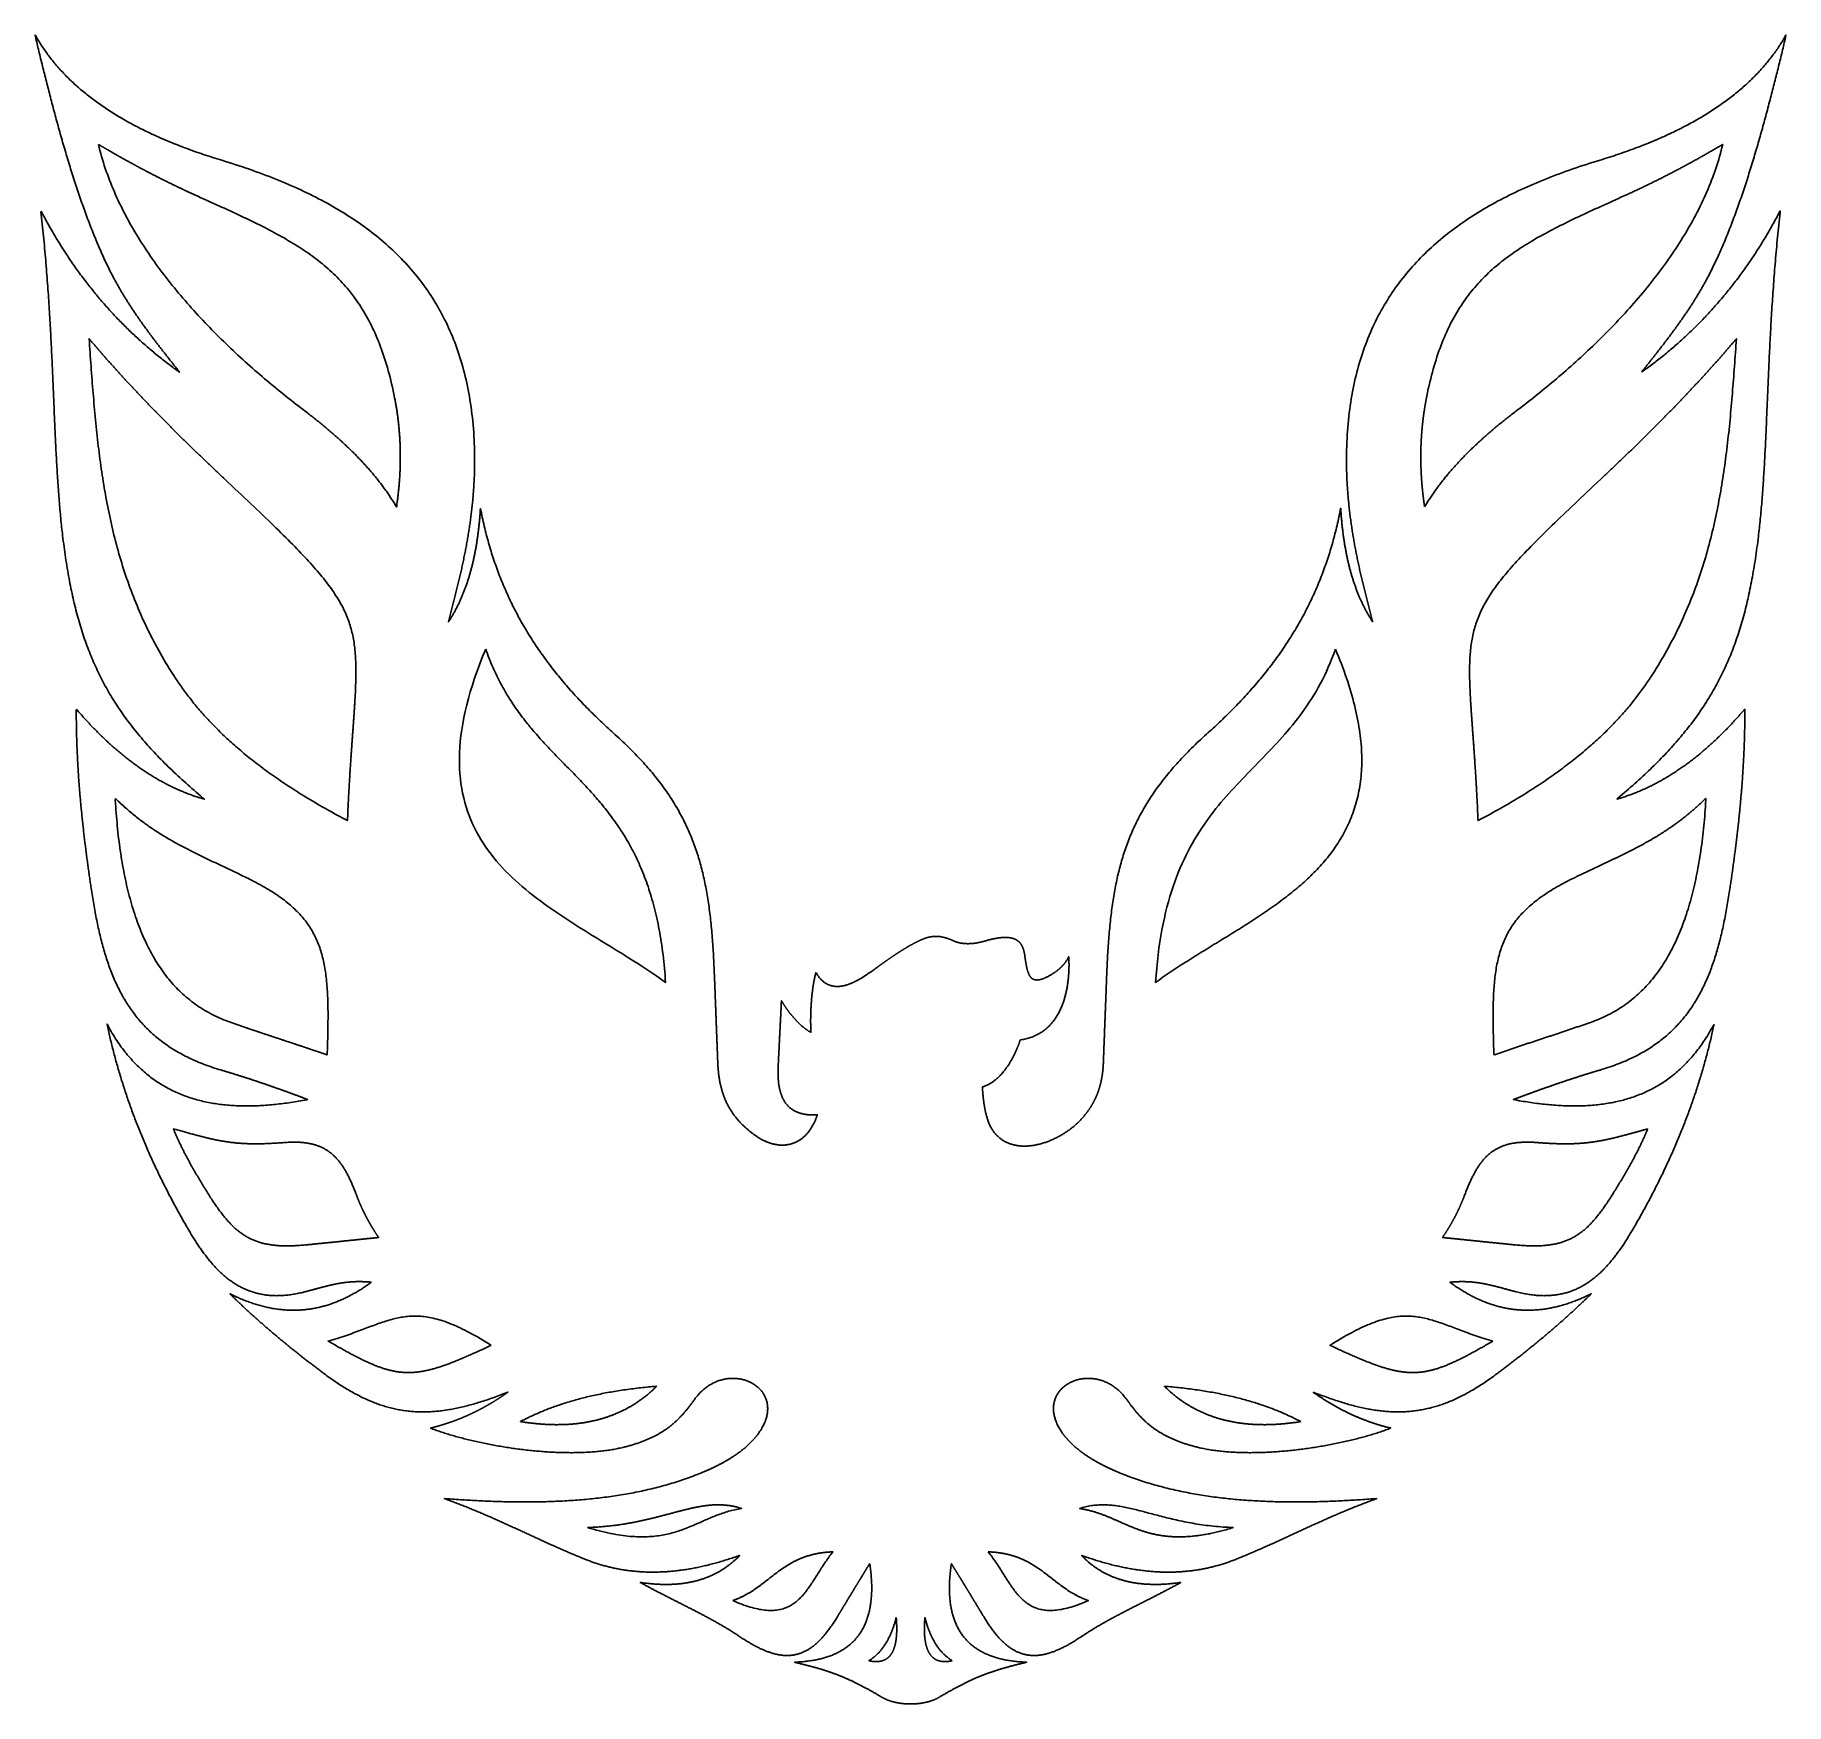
# Model space of a CAD drawing. Extents: x -11.5 to 11.5, y -11 to 11.
import ezdxf

# ---------------------------------------------------------------- set-up
doc = ezdxf.new("R2010")
doc.units = 0
doc.layers.add('1', color=30, linetype='CONTINUOUS')
doc.layers.add('3', color=10, linetype='CONTINUOUS')

msp = doc.modelspace()

# ---------------------------------------------------------------- linework, layer by layer
at = {"layer": '1'}
msp.add_polyline3d([(-6.31883, -7.3567, 0), (-6.30279, -7.36275, 0), (-6.28657, -7.36877, 0), (-6.27019, -7.37475, 0), (-6.25363, -7.3807, 0), (-6.23691, -7.38661, 0), (-6.22003, -7.39249, 0), (-6.20298, -7.39832, 0), (-6.18578, -7.40412, 0), (-6.16843, -7.40988, 0), (-6.15092, -7.4156, 0), (-6.13326, -7.42128, 0), (-6.11545, -7.42692, 0), (-6.0975, -7.43251, 0), (-6.07941, -7.43807, 0), (-6.06118, -7.44358, 0), (-6.04281, -7.44904, 0), (-6.02431, -7.45446, 0), (-6.00568, -7.45984, 0), (-5.98692, -7.46517, 0), (-5.96803, -7.47045, 0), (-5.94903, -7.47568, 0), (-5.9299, -7.48087, 0), (-5.91065, -7.486, 0), (-5.89129, -7.49109, 0), (-5.87182, -7.49612, 0), (-5.85224, -7.50111, 0), (-5.83255, -7.50604, 0), (-5.81275, -7.51092, 0), (-5.79286, -7.51574, 0), (-5.77287, -7.52051, 0), (-5.75278, -7.52523, 0), (-5.7326, -7.52989, 0), (-5.71232, -7.53449, 0), (-5.69196, -7.53904, 0), (-5.67152, -7.54353, 0), (-5.65099, -7.54795, 0), (-5.63038, -7.55232, 0), (-5.60969, -7.55663, 0), (-5.58893, -7.56088, 0), (-5.5681, -7.56507, 0), (-5.5472, -7.5692, 0), (-5.52623, -7.57326, 0), (-5.5052, -7.57725, 0), (-5.48411, -7.58119, 0), (-5.46295, -7.58506, 0), (-5.44175, -7.58886, 0), (-5.42049, -7.59259, 0), (-5.39918, -7.59626, 0), (-5.37782, -7.59986, 0), (-5.35641, -7.60339, 0), (-5.33497, -7.60685, 0), (-5.31348, -7.61024, 0), (-5.29196, -7.61356, 0), (-5.27041, -7.61681, 0), (-5.24882, -7.61999, 0), (-5.2272, -7.62309, 0), (-5.20556, -7.62612, 0), (-5.18389, -7.62907, 0), (-5.1622, -7.63195, 0), (-5.1405, -7.63475, 0), (-5.11878, -7.63748, 0), (-5.09704, -7.64012, 0), (-5.0753, -7.64269, 0), (-5.05355, -7.64518, 0), (-5.03179, -7.64759, 0), (-5.01003, -7.64992, 0), (-4.98827, -7.65217, 0), (-4.96652, -7.65434, 0), (-4.94477, -7.65642, 0), (-4.92303, -7.65842, 0), (-4.9013, -7.66034, 0), (-4.87959, -7.66217, 0), (-4.85789, -7.66392, 0), (-4.83621, -7.66558, 0), (-4.81456, -7.66715, 0), (-4.79293, -7.66863, 0), (-4.77132, -7.67003, 0), (-4.74975, -7.67133, 0), (-4.72821, -7.67255, 0), (-4.7067, -7.67368, 0), (-4.68523, -7.67471, 0), (-4.66381, -7.67565, 0), (-4.64243, -7.6765, 0), (-4.62109, -7.67726, 0), (-4.5998, -7.67792, 0), (-4.57857, -7.67849, 0), (-4.55738, -7.67896, 0), (-4.53626, -7.67933, 0), (-4.51519, -7.67961, 0), (-4.49419, -7.67979, 0), (-4.47325, -7.67987, 0), (-4.45238, -7.67985, 0), (-4.43158, -7.67973, 0), (-4.41086, -7.67951, 0), (-4.39021, -7.67919, 0), (-4.36964, -7.67876, 0), (-4.34914, -7.67824, 0), (-4.32874, -7.67761, 0), (-4.30842, -7.67687, 0), (-4.28819, -7.67603, 0), (-4.26805, -7.67508, 0), (-4.248, -7.67403, 0), (-4.22805, -7.67287, 0), (-4.20821, -7.6716, 0), (-4.18846, -7.67022, 0), (-4.16882, -7.66873, 0), (-4.14929, -7.66714, 0), (-4.12987, -7.66543, 0), (-4.11056, -7.66361, 0), (-4.09137, -7.66167, 0), (-4.07229, -7.65963, 0), (-4.05334, -7.65747, 0), (-4.03451, -7.65519, 0), (-4.01581, -7.6528, 0), (-3.99724, -7.6503, 0), (-3.9788, -7.64767, 0), (-3.9605, -7.64493, 0), (-3.94233, -7.64207, 0), (-3.92431, -7.63909, 0), (-3.90642, -7.63599, 0), (-3.88868, -7.63278, 0), (-3.87109, -7.62944, 0), (-3.85365, -7.62597, 0), (-3.83637, -7.62239, 0), (-3.81924, -7.61868, 0), (-3.80227, -7.61485, 0), (-3.78662, -7.61117, 0), (-3.77308, -7.6079, 0), (-3.75968, -7.60458, 0), (-3.74642, -7.60122, 0), (-3.73329, -7.59781, 0), (-3.72031, -7.59435, 0), (-3.70745, -7.59086, 0), (-3.69473, -7.58732, 0), (-3.68215, -7.58373, 0), (-3.66969, -7.5801, 0), (-3.65737, -7.57643, 0), (-3.64518, -7.57272, 0), (-3.63311, -7.56897, 0), (-3.62118, -7.56517, 0), (-3.60937, -7.56134, 0), (-3.59769, -7.55746, 0), (-3.58613, -7.55355, 0), (-3.57469, -7.54959, 0), (-3.56338, -7.5456, 0), (-3.55219, -7.54156, 0), (-3.54112, -7.53749, 0), (-3.53017, -7.53338, 0), (-3.51934, -7.52924, 0), (-3.50863, -7.52505, 0), (-3.49803, -7.52084, 0), (-3.48755, -7.51658, 0), (-3.47719, -7.51229, 0), (-3.46693, -7.50796, 0), (-3.45679, -7.5036, 0), (-3.44676, -7.49921, 0), (-3.43684, -7.49478, 0), (-3.42704, -7.49031, 0), (-3.41733, -7.48582, 0), (-3.40774, -7.48129, 0), (-3.39825, -7.47673, 0), (-3.38887, -7.47213, 0), (-3.37959, -7.46751, 0), (-3.37042, -7.46285, 0), (-3.36134, -7.45817, 0), (-3.35237, -7.45345, 0), (-3.3435, -7.44871, 0), (-3.33472, -7.44393, 0), (-3.32605, -7.43913, 0), (-3.31747, -7.4343, 0), (-3.30899, -7.42944, 0), (-3.3006, -7.42455, 0), (-3.2923, -7.41963, 0), (-3.2841, -7.41469, 0), (-3.27599, -7.40972, 0), (-3.26797, -7.40473, 0), (-3.26004, -7.39971, 0), (-3.2522, -7.39467, 0), (-3.24445, -7.3896, 0), (-3.23678, -7.3845, 0), (-3.2292, -7.37939, 0), (-3.2217, -7.37425, 0), (-3.21429, -7.36908, 0), (-3.20695, -7.3639, 0), (-3.1997, -7.35869, 0), (-3.19253, -7.35346, 0), (-3.18544, -7.34821, 0), (-3.17843, -7.34294, 0), (-3.17149, -7.33764, 0), (-3.16463, -7.33233, 0), (-3.15785, -7.327, 0), (-3.15114, -7.32165, 0), (-3.1445, -7.31628, 0), (-3.13793, -7.31089, 0), (-3.13144, -7.30549, 0), (-3.12501, -7.30007, 0), (-3.11866, -7.29463, 0), (-3.11237, -7.28917, 0), (-3.10615, -7.2837, 0), (-3.09999, -7.27821, 0), (-3.0939, -7.2727, 0), (-3.08787, -7.26719, 0), (-3.08191, -7.26165, 0), (-3.076, -7.25611, 0), (-3.07016, -7.25055, 0), (-3.06438, -7.24497, 0), (-3.05865, -7.23938, 0), (-3.05299, -7.23379, 0), (-3.04737, -7.22818, 0), (-3.04182, -7.22255, 0), (-3.03632, -7.21692, 0), (-3.03087, -7.21128, 0), (-3.02547, -7.20562, 0), (-3.02013, -7.19996, 0), (-3.01483, -7.19428, 0), (-3.00959, -7.1886, 0), (-3.00439, -7.18291, 0), (-2.99924, -7.17721, 0), (-2.99413, -7.17151, 0), (-2.98907, -7.16579, 0), (-2.98406, -7.16007, 0), (-2.97908, -7.15434, 0), (-2.97415, -7.14861, 0), (-2.96926, -7.14287, 0), (-2.96441, -7.13713, 0), (-2.9596, -7.13138, 0), (-2.95483, -7.12563, 0), (-2.95009, -7.11987, 0), (-2.94539, -7.11411, 0), (-2.94072, -7.10835, 0), (-2.93608, -7.10258, 0), (-2.93148, -7.09681, 0), (-2.92691, -7.09104, 0), (-2.92237, -7.08527, 0), (-2.91786, -7.0795, 0), (-2.91338, -7.07373, 0), (-2.90893, -7.06796, 0), (-2.9045, -7.06218, 0), (-2.9001, -7.05641, 0), (-2.89572, -7.05064, 0), (-2.89136, -7.04487, 0), (-2.88703, -7.03911, 0), (-2.88271, -7.03334, 0), (-2.87842, -7.02758, 0), (-2.87415, -7.02183, 0), (-2.86989, -7.01607, 0), (-2.86565, -7.01032, 0), (-2.86143, -7.00458, 0), (-2.85722, -6.99884, 0), (-2.85303, -6.9931, 0), (-2.84885, -6.98738, 0), (-2.84468, -6.98165, 0), (-2.84052, -6.97594, 0), (-2.832, -6.96439, 0), (-2.82184, -6.95117, 0), (-2.81153, -6.93832, 0), (-2.80105, -6.92584, 0), (-2.79044, -6.91373, 0), (-2.77967, -6.90198, 0), (-2.76878, -6.8906, 0), (-2.75774, -6.87957, 0), (-2.74659, -6.86891, 0), (-2.73531, -6.8586, 0), (-2.72391, -6.84864, 0), (-2.7124, -6.83903, 0), (-2.70079, -6.82977, 0), (-2.68907, -6.82086, 0), (-2.67726, -6.81229, 0), (-2.66536, -6.80406, 0), (-2.65337, -6.79617, 0), (-2.64131, -6.78862, 0), (-2.62917, -6.7814, 0), (-2.61696, -6.77451, 0), (-2.60468, -6.76795, 0), (-2.59235, -6.76171, 0), (-2.57996, -6.7558, 0), (-2.56753, -6.75021, 0), (-2.55505, -6.74494, 0), (-2.54254, -6.73999, 0), (-2.52999, -6.73535, 0), (-2.51741, -6.73102, 0), (-2.50481, -6.727, 0), (-2.4922, -6.72329, 0), (-2.47957, -6.71988, 0), (-2.46694, -6.71678, 0), (-2.45431, -6.71397, 0), (-2.44168, -6.71146, 0), (-2.42906, -6.70925, 0), (-2.41645, -6.70733, 0), (-2.40387, -6.70569, 0), (-2.39131, -6.70435, 0), (-2.37878, -6.70329, 0), (-2.36628, -6.70251, 0), (-2.35383, -6.70202, 0), (-2.34142, -6.7018, 0), (-2.32907, -6.70185, 0), (-2.31677, -6.70218, 0), (-2.30453, -6.70278, 0), (-2.29236, -6.70365, 0), (-2.28026, -6.70478, 0), (-2.26824, -6.70618, 0), (-2.25631, -6.70784, 0), (-2.24446, -6.70975, 0), (-2.2327, -6.71192, 0), (-2.22104, -6.71435, 0), (-2.20949, -6.71702, 0), (-2.19805, -6.71995, 0), (-2.18672, -6.72312, 0), (-2.17551, -6.72653, 0), (-2.16442, -6.73019, 0), (-2.15347, -6.73408, 0), (-2.14265, -6.73821, 0), (-2.13197, -6.74257, 0), (-2.12144, -6.74717, 0), (-2.11105, -6.752, 0), (-2.10083, -6.75705, 0), (-2.09077, -6.76232, 0), (-2.08087, -6.76782, 0), (-2.07114, -6.77354, 0), (-2.0616, -6.77947, 0), (-2.05223, -6.78562, 0), (-2.04306, -6.79198, 0), (-2.03407, -6.79855, 0), (-2.02529, -6.80533, 0), (-2.0167, -6.81231, 0), (-2.00833, -6.8195, 0), (-2.00017, -6.82688, 0), (-1.99223, -6.83447, 0), (-1.98452, -6.84224, 0), (-1.97703, -6.85021, 0), (-1.96978, -6.85837, 0), (-1.96278, -6.86672, 0), (-1.95601, -6.87526, 0), (-1.9495, -6.88397, 0), (-1.94324, -6.89287, 0), (-1.93725, -6.90195, 0), (-1.93152, -6.9112, 0), (-1.92606, -6.92062, 0), (-1.92088, -6.93022, 0), (-1.91598, -6.93998, 0), (-1.91137, -6.94991, 0), (-1.90706, -6.96001, 0), (-1.90304, -6.97026, 0), (-1.89932, -6.98067, 0), (-1.89592, -6.99124, 0), (-1.89282, -7.00197, 0), (-1.89005, -7.01284, 0), (-1.8876, -7.02386, 0), (-1.88548, -7.03503, 0), (-1.8837, -7.04635, 0), (-1.88225, -7.0578, 0), (-1.88115, -7.0694, 0), (-1.8804, -7.08113, 0), (-1.88001, -7.093, 0), (-1.87998, -7.105, 0), (-1.88031, -7.11712, 0), (-1.88102, -7.12938, 0), (-1.8821, -7.14176, 0), (-1.88357, -7.15426, 0), (-1.88542, -7.16688, 0), (-1.88766, -7.17962, 0), (-1.89031, -7.19248, 0), (-1.89335, -7.20544, 0), (-1.89681, -7.21852, 0), (-1.90068, -7.2317, 0), (-1.90496, -7.24499, 0), (-1.90967, -7.25839, 0), (-1.91481, -7.27188, 0), (-1.92039, -7.28547, 0), (-1.9264, -7.29916, 0), (-1.93286, -7.31294, 0), (-1.93977, -7.32681, 0), (-1.94714, -7.34076, 0), (-1.95497, -7.35481, 0), (-1.96326, -7.36894, 0), (-1.97202, -7.38315, 0), (-1.98126, -7.39743, 0), (-1.99099, -7.4118, 0), (-2.0012, -7.42623, 0), (-2.01102, -7.43958, 0), (-2.0145, -7.44418, 0), (-2.01802, -7.44878, 0), (-2.02157, -7.45336, 0), (-2.02515, -7.45793, 0), (-2.02878, -7.46248, 0), (-2.03243, -7.46703, 0), (-2.03613, -7.47156, 0), (-2.03986, -7.47609, 0), (-2.04362, -7.4806, 0), (-2.04743, -7.48509, 0), (-2.05126, -7.48958, 0), (-2.05514, -7.49406, 0), (-2.05905, -7.49852, 0), (-2.06299, -7.50297, 0), (-2.06697, -7.50741, 0), (-2.07099, -7.51184, 0), (-2.07504, -7.51626, 0), (-2.07912, -7.52066, 0), (-2.08325, -7.52505, 0), (-2.0874, -7.52944, 0), (-2.09159, -7.53381, 0), (-2.09582, -7.53817, 0), (-2.10008, -7.54251, 0), (-2.10438, -7.54685, 0), (-2.10872, -7.55117, 0), (-2.11308, -7.55549, 0), (-2.11749, -7.55979, 0), (-2.12192, -7.56408, 0), (-2.1264, -7.56836, 0), (-2.13091, -7.57262, 0), (-2.13545, -7.57688, 0), (-2.14002, -7.58112, 0), (-2.14464, -7.58535, 0), (-2.14928, -7.58958, 0), (-2.15396, -7.59379, 0), (-2.15868, -7.59798, 0), (-2.16343, -7.60217, 0), (-2.16822, -7.60635, 0), (-2.17303, -7.61051, 0), (-2.17789, -7.61467, 0), (-2.18278, -7.61881, 0), (-2.1877, -7.62294, 0), (-2.19265, -7.62706, 0), (-2.19764, -7.63117, 0), (-2.20267, -7.63526, 0), (-2.20773, -7.63935, 0), (-2.21282, -7.64343, 0), (-2.21795, -7.64749, 0), (-2.22311, -7.65154, 0), (-2.2283, -7.65558, 0), (-2.23353, -7.65961, 0), (-2.23879, -7.66363, 0), (-2.24409, -7.66764, 0), (-2.24942, -7.67164, 0), (-2.25478, -7.67562, 0), (-2.26018, -7.6796, 0), (-2.26561, -7.68356, 0), (-2.27107, -7.68752, 0), (-2.27657, -7.69146, 0), (-2.2821, -7.69539, 0), (-2.28767, -7.69931, 0), (-2.29326, -7.70322, 0), (-2.2989, -7.70712, 0), (-2.30456, -7.711, 0), (-2.31026, -7.71488, 0), (-2.31599, -7.71875, 0), (-2.32175, -7.7226, 0), (-2.32755, -7.72644, 0), (-2.33338, -7.73028, 0), (-2.33924, -7.7341, 0), (-2.34514, -7.73791, 0), (-2.35106, -7.74171, 0), (-2.35702, -7.7455, 0), (-2.36302, -7.74928, 0), (-2.36905, -7.75305, 0), (-2.3751, -7.75681, 0), (-2.3812, -7.76055, 0), (-2.38732, -7.76429, 0), (-2.39348, -7.76801, 0), (-2.39967, -7.77173, 0), (-2.40589, -7.77543, 0), (-2.41214, -7.77913, 0), (-2.41843, -7.78281, 0), (-2.42475, -7.78648, 0), (-2.4311, -7.79014, 0), (-2.43748, -7.7938, 0), (-2.4439, -7.79744, 0), (-2.45035, -7.80107, 0), (-2.45683, -7.80469, 0), (-2.46334, -7.80829, 0), (-2.46988, -7.81189, 0), (-2.47646, -7.81548, 0), (-2.48306, -7.81906, 0), (-2.4897, -7.82263, 0), (-2.49637, -7.82618, 0), (-2.50308, -7.82973, 0), (-2.50981, -7.83326, 0), (-2.51658, -7.83679, 0), (-2.52337, -7.84031, 0), (-2.5302, -7.84381, 0), (-2.53706, -7.8473, 0), (-2.54396, -7.85079, 0), (-2.55088, -7.85426, 0), (-2.55783, -7.85773, 0), (-2.56482, -7.86118, 0), (-2.57184, -7.86462, 0), (-2.57889, -7.86805, 0), (-2.58597, -7.87148, 0), (-2.59308, -7.87489, 0), (-2.60022, -7.87829, 0), (-2.60739, -7.88168, 0), (-2.61459, -7.88507, 0), (-2.62183, -7.88844, 0), (-2.62909, -7.8918, 0), (-2.63639, -7.89515, 0), (-2.64372, -7.89849, 0), (-2.65108, -7.90182, 0), (-2.65846, -7.90514, 0), (-2.66588, -7.90845, 0), (-2.67333, -7.91175, 0), (-2.68081, -7.91504, 0), (-2.68832, -7.91833, 0), (-2.69587, -7.9216, 0), (-2.70344, -7.92486, 0), (-2.71104, -7.92811, 0), (-2.71867, -7.93135, 0), (-2.7347, -7.93809, 0), (-2.75954, -7.94836, 0), (-2.78446, -7.95847, 0), (-2.80945, -7.96841, 0), (-2.83452, -7.9782, 0), (-2.85967, -7.98782, 0), (-2.88489, -7.99728, 0), (-2.91018, -8.00657, 0), (-2.93555, -8.01571, 0), (-2.96099, -8.0247, 0), (-2.9865, -8.03352, 0), (-3.01208, -8.04219, 0), (-3.03773, -8.05071, 0), (-3.06345, -8.05907, 0), (-3.08923, -8.06729, 0), (-3.11508, -8.07535, 0), (-3.14099, -8.08326, 0), (-3.16696, -8.09102, 0), (-3.193, -8.09863, 0), (-3.2191, -8.1061, 0), (-3.24525, -8.11342, 0), (-3.27147, -8.12059, 0), (-3.29774, -8.12763, 0), (-3.32407, -8.13452, 0), (-3.35046, -8.14127, 0), (-3.3769, -8.14787, 0), (-3.40339, -8.15434, 0), (-3.42994, -8.16067, 0), (-3.45653, -8.16687, 0), (-3.48318, -8.17293, 0), (-3.50987, -8.17885, 0), (-3.53662, -8.18464, 0), (-3.56341, -8.19029, 0), (-3.59024, -8.19582, 0), (-3.61712, -8.20121, 0), (-3.64405, -8.20648, 0), (-3.67101, -8.21162, 0), (-3.69802, -8.21662, 0), (-3.72507, -8.22151, 0), (-3.75215, -8.22626, 0), (-3.77928, -8.2309, 0), (-3.80644, -8.23541, 0), (-3.83364, -8.2398, 0), (-3.86087, -8.24407, 0), (-3.88814, -8.24821, 0), (-3.91543, -8.25224, 0), (-3.94277, -8.25615, 0), (-3.97013, -8.25995, 0), (-3.99752, -8.26363, 0), (-4.02494, -8.26719, 0), (-4.05238, -8.27065, 0), (-4.07986, -8.27399, 0), (-4.10735, -8.27721, 0), (-4.13487, -8.28033, 0), (-4.16242, -8.28334, 0), (-4.18999, -8.28624, 0), (-4.21757, -8.28904, 0), (-4.24518, -8.29173, 0), (-4.2728, -8.29431, 0), (-4.30045, -8.29679, 0), (-4.32811, -8.29917, 0), (-4.35578, -8.30145, 0), (-4.38347, -8.30363, 0), (-4.41117, -8.3057, 0), (-4.43889, -8.30768, 0), (-4.46661, -8.30957, 0), (-4.49435, -8.31135, 0), (-4.52209, -8.31304, 0), (-4.54984, -8.31464, 0), (-4.5776, -8.31614, 0), (-4.60537, -8.31756, 0), (-4.63313, -8.31888, 0), (-4.66091, -8.32011, 0), (-4.68868, -8.32126, 0), (-4.71646, -8.32231, 0), (-4.74423, -8.32329, 0), (-4.77201, -8.32417, 0), (-4.79978, -8.32497, 0), (-4.82755, -8.32569, 0), (-4.85532, -8.32633, 0), (-4.88308, -8.32688, 0), (-4.91083, -8.32736, 0), (-4.93858, -8.32776, 0), (-4.96632, -8.32807, 0), (-4.99405, -8.32832, 0), (-5.02177, -8.32849, 0), (-5.04947, -8.32858, 0), (-5.07717, -8.3286, 0), (-5.10485, -8.32854, 0), (-5.13251, -8.32842, 0), (-5.16016, -8.32823, 0), (-5.18779, -8.32796, 0), (-5.2154, -8.32763, 0), (-5.243, -8.32724, 0), (-5.27057, -8.32677, 0), (-5.29813, -8.32624, 0), (-5.32565, -8.32565, 0), (-5.35316, -8.325, 0), (-5.38064, -8.32428, 0), (-5.4081, -8.32351, 0), (-5.43553, -8.32267, 0), (-5.46293, -8.32178, 0), (-5.4903, -8.32083, 0), (-5.51764, -8.31982, 0), (-5.54495, -8.31876, 0), (-5.57223, -8.31764, 0), (-5.59947, -8.31648, 0), (-5.62668, -8.31526, 0), (-5.65386, -8.31399, 0), (-5.681, -8.31267, 0), (-5.7081, -8.3113, 0), (-5.73516, -8.30988, 0), (-5.76218, -8.30842, 0), (-5.78916, -8.30691, 0), (-5.8161, -8.30536, 0), (-5.843, -8.30376, 0), (-5.86985, -8.30213, 0), (-5.89665, -8.30045, 0), (-5.92341, -8.29873, 0), (-5.95013, -8.29698, 0), (-5.97679, -8.29518, 0), (-6.0034, -8.29335, 0), (-6.02997, -8.29149, 0), (-6.05648, -8.28959, 0), (-6.08294, -8.28765, 0), (-6.10934, -8.28569, 0), (-6.13569, -8.28369, 0), (-6.12549, -8.28834, 0), (-6.10948, -8.29409, 0), (-6.09351, -8.29985, 0), (-6.0776, -8.30564, 0), (-6.06172, -8.31146, 0), (-6.0459, -8.31729, 0), (-6.03012, -8.32315, 0), (-6.01438, -8.32903, 0), (-5.99869, -8.33493, 0), (-5.98305, -8.34086, 0), (-5.96744, -8.3468, 0), (-5.95188, -8.35276, 0), (-5.93636, -8.35875, 0), (-5.92088, -8.36475, 0), (-5.90544, -8.37077, 0), (-5.89004, -8.37682, 0), (-5.87468, -8.38288, 0), (-5.85936, -8.38895, 0), (-5.84407, -8.39505, 0), (-5.82883, -8.40116, 0), (-5.81361, -8.4073, 0), (-5.79844, -8.41344, 0), (-5.7833, -8.41961, 0), (-5.76819, -8.42579, 0), (-5.75312, -8.43199, 0), (-5.73809, -8.4382, 0), (-5.72308, -8.44443, 0), (-5.70811, -8.45067, 0), (-5.69317, -8.45693, 0), (-5.67825, -8.4632, 0), (-5.66337, -8.46948, 0), (-5.64852, -8.47578, 0), (-5.6337, -8.48209, 0), (-5.6189, -8.48842, 0), (-5.60414, -8.49475, 0), (-5.5894, -8.5011, 0), (-5.57468, -8.50746, 0), (-5.55999, -8.51384, 0), (-5.54533, -8.52022, 0), (-5.53069, -8.52661, 0), (-5.51608, -8.53302, 0), (-5.50148, -8.53943, 0), (-5.48692, -8.54586, 0), (-5.47237, -8.55229, 0), (-5.45784, -8.55873, 0), (-5.44333, -8.56518, 0), (-5.42885, -8.57164, 0), (-5.41438, -8.57811, 0), (-5.39993, -8.58458, 0), (-5.3855, -8.59106, 0), (-5.37109, -8.59755, 0), (-5.35669, -8.60405, 0), (-5.34231, -8.61055, 0), (-5.32794, -8.61706, 0), (-5.31359, -8.62357, 0), (-5.29926, -8.63009, 0), (-5.28493, -8.63661, 0), (-5.27062, -8.64314, 0), (-5.25633, -8.64967, 0), (-5.24204, -8.65621, 0), (-5.22776, -8.66275, 0), (-5.2135, -8.66929, 0), (-5.19924, -8.67583, 0), (-5.18499, -8.68238, 0), (-5.17076, -8.68893, 0), (-5.15653, -8.69548, 0), (-5.1423, -8.70203, 0), (-5.12808, -8.70859, 0), (-5.11387, -8.71514, 0), (-5.09967, -8.7217, 0), (-5.08547, -8.72825, 0), (-5.07127, -8.73481, 0), (-5.05707, -8.74136, 0), (-5.04288, -8.74791, 0), (-5.02869, -8.75446, 0), (-5.0145, -8.76101, 0), (-5.00031, -8.76756, 0), (-4.98612, -8.77411, 0), (-4.97194, -8.78065, 0), (-4.95775, -8.78719, 0), (-4.94355, -8.79373, 0), (-4.92936, -8.80026, 0), (-4.91516, -8.80679, 0), (-4.90096, -8.81331, 0), (-4.88675, -8.81983, 0), (-4.87254, -8.82634, 0), (-4.85833, -8.83285, 0), (-4.8441, -8.83935, 0), (-4.82987, -8.84585, 0), (-4.81564, -8.85234, 0), (-4.80139, -8.85882, 0), (-4.78713, -8.8653, 0), (-4.77287, -8.87177, 0), (-4.7586, -8.87823, 0), (-4.74431, -8.88468, 0), (-4.73001, -8.89112, 0), (-4.7157, -8.89756, 0), (-4.70138, -8.90398, 0), (-4.68705, -8.9104, 0), (-4.6727, -8.9168, 0), (-4.65833, -8.9232, 0), (-4.64395, -8.92958, 0), (-4.62956, -8.93596, 0), (-4.61515, -8.94232, 0), (-4.60072, -8.94867, 0), (-4.58627, -8.95501, 0), (-4.5718, -8.96133, 0), (-4.55732, -8.96765, 0), (-4.54281, -8.97395, 0), (-4.52829, -8.98023, 0), (-4.51374, -8.98651, 0), (-4.49917, -8.99277, 0), (-4.48458, -8.99901, 0), (-4.46997, -9.00524, 0), (-4.45533, -9.01146, 0), (-4.44067, -9.01765, 0), (-4.42599, -9.02384, 0), (-4.41127, -9.03, 0), (-4.39654, -9.03616, 0), (-4.38177, -9.04229, 0), (-4.36698, -9.04841, 0), (-4.35216, -9.0545, 0), (-4.33731, -9.06059, 0), (-4.32243, -9.06665, 0), (-4.30752, -9.07269, 0), (-4.29258, -9.07872, 0), (-4.278, -9.08457, 0), (-4.26466, -9.08985, 0), (-4.25128, -9.09505, 0), (-4.23786, -9.10018, 0), (-4.22441, -9.10523, 0), (-4.21091, -9.11019, 0), (-4.19738, -9.11508, 0), (-4.18381, -9.11989, 0), (-4.1702, -9.12462, 0), (-4.15656, -9.12927, 0), (-4.14287, -9.13383, 0), (-4.12915, -9.13832, 0), (-4.11539, -9.14272, 0), (-4.10158, -9.14705, 0), (-4.08774, -9.15129, 0), (-4.07386, -9.15545, 0), (-4.05994, -9.15952, 0), (-4.04598, -9.16352, 0), (-4.03198, -9.16743, 0), (-4.01794, -9.17125, 0), (-4.00386, -9.175, 0), (-3.98974, -9.17865, 0), (-3.97558, -9.18223, 0), (-3.96138, -9.18572, 0), (-3.94714, -9.18912, 0), (-3.93286, -9.19244, 0), (-3.91854, -9.19567, 0), (-3.90417, -9.19882, 0), (-3.88976, -9.20188, 0), (-3.87532, -9.20486, 0), (-3.86083, -9.20775, 0), (-3.8463, -9.21055, 0), (-3.83172, -9.21326, 0), (-3.81711, -9.21588, 0), (-3.80245, -9.21842, 0), (-3.78775, -9.22087, 0), (-3.77301, -9.22323, 0), (-3.75823, -9.2255, 0), (-3.7434, -9.22768, 0), (-3.72853, -9.22977, 0), (-3.71362, -9.23178, 0), (-3.69866, -9.23369, 0), (-3.68366, -9.23551, 0), (-3.66862, -9.23724, 0), (-3.65353, -9.23888, 0), (-3.6384, -9.24042, 0), (-3.62322, -9.24188, 0), (-3.60801, -9.24324, 0), (-3.59274, -9.24451, 0), (-3.57743, -9.24569, 0), (-3.56208, -9.24678, 0), (-3.54669, -9.24777, 0), (-3.53124, -9.24866, 0), (-3.51576, -9.24947, 0), (-3.50022, -9.25018, 0), (-3.48465, -9.25079, 0), (-3.46902, -9.25131, 0), (-3.45336, -9.25174, 0), (-3.43764, -9.25207, 0), (-3.42188, -9.2523, 0), (-3.40607, -9.25244, 0), (-3.39022, -9.25248, 0), (-3.37432, -9.25242, 0), (-3.35838, -9.25227, 0), (-3.34239, -9.25202, 0), (-3.32635, -9.25167, 0), (-3.31026, -9.25122, 0), (-3.29413, -9.25068, 0), (-3.27795, -9.25003, 0), (-3.26172, -9.24929, 0), (-3.24545, -9.24845, 0), (-3.22912, -9.24751, 0), (-3.21275, -9.24647, 0), (-3.19634, -9.24533, 0), (-3.17987, -9.24408, 0), (-3.16335, -9.24274, 0), (-3.14679, -9.2413, 0), (-3.13018, -9.23975, 0), (-3.11352, -9.23811, 0), (-3.09681, -9.23636, 0), (-3.08005, -9.23451, 0), (-3.06324, -9.23255, 0), (-3.04639, -9.2305, 0), (-3.02948, -9.22834, 0), (-3.01252, -9.22607, 0), (-2.99552, -9.2237, 0), (-2.97846, -9.22123, 0), (-2.96136, -9.21866, 0), (-2.9442, -9.21597, 0), (-2.92699, -9.21319, 0), (-2.90974, -9.2103, 0), (-2.89243, -9.2073, 0), (-2.87507, -9.2042, 0), (-2.85766, -9.20099, 0), (-2.8402, -9.19767, 0), (-2.82269, -9.19425, 0), (-2.80513, -9.19072, 0), (-2.78751, -9.18708, 0), (-2.76984, -9.18333, 0), (-2.75213, -9.17948, 0), (-2.73436, -9.17551, 0), (-2.71653, -9.17144, 0), (-2.69866, -9.16726, 0), (-2.68073, -9.16297, 0), (-2.66275, -9.15857, 0), (-2.64472, -9.15406, 0), (-2.62663, -9.14944, 0), (-2.6085, -9.14471, 0), (-2.5903, -9.13986, 0), (-2.57206, -9.13491, 0), (-2.55376, -9.12984, 0), (-2.53541, -9.12467, 0), (-2.517, -9.11938, 0), (-2.49854, -9.11398, 0), (-2.48003, -9.10846, 0), (-2.46146, -9.10283, 0), (-2.44284, -9.09709, 0), (-2.42416, -9.09124, 0), (-2.40543, -9.08527, 0), (-2.38664, -9.07918, 0), (-2.3678, -9.07298, 0), (-2.34891, -9.06667, 0), (-2.32996, -9.06024, 0), (-2.31095, -9.0537, 0), (-2.29189, -9.04704, 0), (-2.27277, -9.04026, 0), (-2.25359, -9.03337, 0), (-2.25009, -9.03482, 0), (-2.25682, -9.04171, 0), (-2.2636, -9.04855, 0), (-2.27042, -9.05534, 0), (-2.27729, -9.06207, 0), (-2.28421, -9.06875, 0), (-2.29117, -9.07538, 0), (-2.29818, -9.08195, 0), (-2.30524, -9.08847, 0), (-2.31235, -9.09493, 0), (-2.31951, -9.10134, 0), (-2.32671, -9.1077, 0), (-2.33396, -9.114, 0), (-2.34127, -9.12025, 0), (-2.34862, -9.12644, 0), (-2.35602, -9.13257, 0), (-2.36348, -9.13865, 0), (-2.37098, -9.14467, 0), (-2.37853, -9.15063, 0), (-2.38614, -9.15654, 0), (-2.3938, -9.16239, 0), (-2.40151, -9.16818, 0), (-2.40927, -9.17391, 0), (-2.41708, -9.17958, 0), (-2.42494, -9.18519, 0), (-2.43286, -9.19075, 0), (-2.44083, -9.19624, 0), (-2.44886, -9.20168, 0), (-2.45693, -9.20705, 0), (-2.46507, -9.21237, 0), (-2.47325, -9.21762, 0), (-2.48149, -9.22281, 0), (-2.48979, -9.22794, 0), (-2.49814, -9.23301, 0), (-2.50655, -9.23801, 0), (-2.51501, -9.24296, 0), (-2.52353, -9.24784, 0), (-2.5321, -9.25265, 0), (-2.54073, -9.25741, 0), (-2.54942, -9.2621, 0), (-2.55816, -9.26672, 0), (-2.56697, -9.27128, 0), (-2.57582, -9.27578, 0), (-2.58474, -9.28021, 0), (-2.59372, -9.28457, 0), (-2.60275, -9.28887, 0), (-2.61185, -9.2931, 0), (-2.621, -9.29727, 0), (-2.63021, -9.30137, 0), (-2.63948, -9.3054, 0), (-2.64882, -9.30936, 0), (-2.65821, -9.31326, 0), (-2.66766, -9.31709, 0), (-2.67718, -9.32085, 0), (-2.68675, -9.32454, 0), (-2.69639, -9.32816, 0), (-2.70609, -9.33171, 0), (-2.71585, -9.33519, 0), (-2.72567, -9.3386, 0), (-2.73556, -9.34195, 0), (-2.7455, -9.34522, 0), (-2.75552, -9.34842, 0), (-2.76559, -9.35155, 0), (-2.77573, -9.3546, 0), (-2.78593, -9.35759, 0), (-2.7962, -9.3605, 0), (-2.80653, -9.36334, 0), (-2.81693, -9.3661, 0), (-2.82739, -9.3688, 0), (-2.83792, -9.37142, 0), (-2.84851, -9.37396, 0), (-2.85917, -9.37643, 0), (-2.8699, -9.37883, 0), (-2.88069, -9.38115, 0), (-2.89155, -9.38339, 0), (-2.90248, -9.38556, 0), (-2.91348, -9.38766, 0), (-2.92454, -9.38967, 0), (-2.93567, -9.39162, 0), (-2.94687, -9.39348, 0), (-2.95814, -9.39527, 0), (-2.96947, -9.39697, 0), (-2.98088, -9.39861, 0), (-2.99236, -9.40016, 0), (-3.0039, -9.40163, 0), (-3.01552, -9.40303, 0), (-3.0272, -9.40434, 0), (-3.03896, -9.40558, 0), (-3.05079, -9.40674, 0), (-3.06269, -9.40781, 0), (-3.07466, -9.40881, 0), (-3.0867, -9.40972, 0), (-3.09882, -9.41056, 0), (-3.11101, -9.41131, 0), (-3.12327, -9.41198, 0), (-3.1356, -9.41256, 0), (-3.14801, -9.41307, 0), (-3.16049, -9.41349, 0), (-3.17305, -9.41383, 0), (-3.18567, -9.41409, 0), (-3.19838, -9.41426, 0), (-3.21116, -9.41435, 0), (-3.22401, -9.41435, 0), (-3.23694, -9.41427, 0), (-3.24994, -9.4141, 0), (-3.26302, -9.41385, 0), (-3.27618, -9.41351, 0), (-3.28941, -9.41309, 0), (-3.30272, -9.41257, 0), (-3.31611, -9.41198, 0), (-3.32958, -9.41129, 0), (-3.34312, -9.41052, 0), (-3.35674, -9.40966, 0), (-3.37044, -9.40871, 0), (-3.38421, -9.40768, 0), (-3.39807, -9.40655, 0), (-3.41201, -9.40534, 0), (-3.42602, -9.40403, 0), (-3.44011, -9.40264, 0), (-3.45429, -9.40116, 0), (-3.46854, -9.39958, 0), (-3.48288, -9.39792, 0), (-3.4973, -9.39616, 0), (-3.51179, -9.39432, 0), (-3.52637, -9.39238, 0), (-3.54103, -9.39035, 0), (-3.55578, -9.38823, 0), (-3.54628, -9.39365, 0), (-3.53623, -9.39924, 0), (-3.52616, -9.40482, 0), (-3.51605, -9.41039, 0), (-3.50592, -9.41595, 0), (-3.49577, -9.42151, 0), (-3.48559, -9.42706, 0), (-3.47538, -9.4326, 0), (-3.46515, -9.43814, 0), (-3.4549, -9.44367, 0), (-3.44463, -9.4492, 0), (-3.43433, -9.45472, 0), (-3.42401, -9.46023, 0), (-3.41367, -9.46574, 0), (-3.40331, -9.47125, 0), (-3.39293, -9.47674, 0), (-3.38253, -9.48224, 0), (-3.37212, -9.48772, 0), (-3.36168, -9.49321, 0), (-3.35123, -9.49869, 0), (-3.34076, -9.50416, 0), (-3.33028, -9.50963, 0), (-3.31978, -9.5151, 0), (-3.30927, -9.52056, 0), (-3.29874, -9.52602, 0), (-3.2882, -9.53147, 0), (-3.27764, -9.53692, 0), (-3.26707, -9.54237, 0), (-3.25649, -9.54782, 0), (-3.2459, -9.55326, 0), (-3.2353, -9.5587, 0), (-3.22469, -9.56413, 0), (-3.21407, -9.56957, 0), (-3.20344, -9.575, 0), (-3.19281, -9.58043, 0), (-3.18216, -9.58586, 0), (-3.17151, -9.59128, 0), (-3.16086, -9.59671, 0), (-3.15019, -9.60213, 0), (-3.13953, -9.60755, 0), (-3.12885, -9.61297, 0), (-3.11818, -9.61839, 0), (-3.1075, -9.62381, 0), (-3.09682, -9.62923, 0), (-3.08613, -9.63464, 0), (-3.07545, -9.64006, 0), (-3.06476, -9.64548, 0), (-3.05407, -9.65089, 0), (-3.04339, -9.65631, 0), (-3.0327, -9.66173, 0), (-3.02202, -9.66715, 0), (-3.01134, -9.67256, 0), (-3.00066, -9.67798, 0), (-2.98998, -9.6834, 0), (-2.97931, -9.68882, 0), (-2.96865, -9.69425, 0), (-2.95799, -9.69967, 0), (-2.94733, -9.70509, 0), (-2.93668, -9.71052, 0), (-2.92604, -9.71595, 0), (-2.91541, -9.72138, 0), (-2.90478, -9.72681, 0), (-2.89417, -9.73225, 0), (-2.88356, -9.73769, 0), (-2.87297, -9.74313, 0), (-2.86238, -9.74857, 0), (-2.8518, -9.75402, 0), (-2.84124, -9.75947, 0), (-2.83069, -9.76492, 0), (-2.82016, -9.77038, 0), (-2.80963, -9.77584, 0), (-2.79912, -9.7813, 0), (-2.78863, -9.78677, 0), (-2.77815, -9.79224, 0), (-2.76769, -9.79772, 0), (-2.75725, -9.8032, 0), (-2.74682, -9.80869, 0), (-2.73641, -9.81418, 0), (-2.72602, -9.81967, 0), (-2.71565, -9.82517, 0), (-2.7053, -9.83068, 0), (-2.69496, -9.83619, 0), (-2.68465, -9.84171, 0), (-2.67437, -9.84723, 0), (-2.6641, -9.85276, 0), (-2.65386, -9.85829, 0), (-2.64364, -9.86383, 0), (-2.63344, -9.86938, 0), (-2.62327, -9.87493, 0), (-2.61312, -9.8805, 0), (-2.60301, -9.88606, 0), (-2.59291, -9.89164, 0), (-2.58285, -9.89722, 0), (-2.57281, -9.90281, 0), (-2.5628, -9.90841, 0), (-2.55282, -9.91401, 0), (-2.54287, -9.91962, 0), (-2.53295, -9.92524, 0), (-2.52306, -9.93087, 0), (-2.5132, -9.93651, 0), (-2.50337, -9.94216, 0), (-2.49358, -9.94781, 0), (-2.48382, -9.95347, 0), (-2.47409, -9.95915, 0), (-2.4644, -9.96483, 0), (-2.45474, -9.97052, 0), (-2.44512, -9.97622, 0), (-2.43553, -9.98193, 0), (-2.42598, -9.98765, 0), (-2.41647, -9.99338, 0), (-2.407, -9.99912, 0), (-2.39756, -10.0049, 0), (-2.38817, -10.0106, 0), (-2.37881, -10.0164, 0), (-2.3695, -10.0222, 0), (-2.36022, -10.028, 0), (-2.35099, -10.0338, 0), (-2.3418, -10.0396, 0), (-2.33266, -10.0454, 0), (-2.32355, -10.0513, 0), (-2.31449, -10.0571, 0), (-2.30548, -10.063, 0), (-2.29651, -10.0688, 0), (-2.28759, -10.0747, 0), (-2.27871, -10.0806, 0), (-2.26988, -10.0865, 0), (-2.25947, -10.0936, 0), (-2.2461, -10.1025, 0), (-2.23281, -10.1113, 0), (-2.21959, -10.12, 0), (-2.20645, -10.1285, 0), (-2.19339, -10.1369, 0), (-2.1804, -10.1451, 0), (-2.16749, -10.1531, 0), (-2.15465, -10.1611, 0), (-2.14188, -10.1688, 0), (-2.12919, -10.1764, 0), (-2.11656, -10.1839, 0), (-2.10401, -10.1912, 0), (-2.09153, -10.1983, 0), (-2.07912, -10.2053, 0), (-2.06677, -10.2121, 0), (-2.0545, -10.2188, 0), (-2.04229, -10.2253, 0), (-2.03015, -10.2317, 0), (-2.01808, -10.2379, 0), (-2.00607, -10.2439, 0), (-1.99413, -10.2498, 0), (-1.98225, -10.2556, 0), (-1.97043, -10.2611, 0), (-1.95868, -10.2665, 0), (-1.94699, -10.2718, 0), (-1.93536, -10.2768, 0), (-1.9238, -10.2817, 0), (-1.91229, -10.2865, 0), (-1.90084, -10.2911, 0), (-1.88945, -10.2955, 0), (-1.87812, -10.2997, 0), (-1.86685, -10.3038, 0), (-1.85563, -10.3077, 0), (-1.84447, -10.3115, 0), (-1.83336, -10.315, 0), (-1.82231, -10.3184, 0), (-1.81132, -10.3217, 0), (-1.80037, -10.3247, 0), (-1.78948, -10.3276, 0), (-1.77864, -10.3304, 0), (-1.76786, -10.3329, 0), (-1.75712, -10.3353, 0), (-1.74643, -10.3375, 0), (-1.7358, -10.3395, 0), (-1.72521, -10.3413, 0), (-1.71467, -10.343, 0), (-1.70418, -10.3445, 0), (-1.69373, -10.3458, 0), (-1.68333, -10.347, 0), (-1.67298, -10.3479, 0), (-1.66267, -10.3487, 0), (-1.6524, -10.3493, 0), (-1.64218, -10.3497, 0), (-1.632, -10.3499, 0), (-1.62186, -10.35, 0), (-1.61176, -10.3499, 0), (-1.6017, -10.3496, 0), (-1.59169, -10.3491, 0), (-1.58171, -10.3484, 0), (-1.57177, -10.3475, 0), (-1.56187, -10.3464, 0), (-1.55201, -10.3452, 0), (-1.54218, -10.3438, 0), (-1.53239, -10.3422, 0), (-1.52263, -10.3404, 0), (-1.51291, -10.3384, 0), (-1.50322, -10.3362, 0), (-1.49356, -10.3338, 0), (-1.48394, -10.3312, 0), (-1.47435, -10.3285, 0), (-1.46479, -10.3255, 0), (-1.45526, -10.3223, 0), (-1.44576, -10.319, 0), (-1.43629, -10.3155, 0), (-1.42685, -10.3117, 0), (-1.41743, -10.3078, 0), (-1.40804, -10.3037, 0), (-1.39868, -10.2994, 0), (-1.38935, -10.2948, 0), (-1.38004, -10.2901, 0), (-1.37075, -10.2852, 0), (-1.36149, -10.2801, 0), (-1.35225, -10.2747, 0), (-1.34303, -10.2692, 0), (-1.33383, -10.2635, 0), (-1.32466, -10.2576, 0), (-1.3155, -10.2514, 0), (-1.30637, -10.2451, 0), (-1.29725, -10.2386, 0), (-1.28816, -10.2318, 0), (-1.27907, -10.2249, 0), (-1.27001, -10.2177, 0), (-1.26096, -10.2103, 0), (-1.25193, -10.2027, 0), (-1.24291, -10.195, 0), (-1.23391, -10.187, 0), (-1.22492, -10.1788, 0), (-1.21595, -10.1703, 0), (-1.20698, -10.1617, 0), (-1.19803, -10.1529, 0), (-1.18909, -10.1438, 0), (-1.18015, -10.1346, 0), (-1.17123, -10.1251, 0), (-1.16232, -10.1154, 0), (-1.15341, -10.1055, 0), (-1.14451, -10.0954, 0), (-1.13562, -10.085, 0), (-1.12673, -10.0745, 0), (-1.11785, -10.0637, 0), (-1.10898, -10.0527, 0), (-1.10011, -10.0415, 0), (-1.09124, -10.03, 0), (-1.08237, -10.0184, 0), (-1.07351, -10.0065, 0), (-1.06465, -9.9944, 0), (-1.05578, -9.98207, 0), (-1.04692, -9.96953, 0), (-1.03806, -9.95676, 0), (-1.0292, -9.94376, 0), (-1.02033, -9.93054, 0), (-1.01146, -9.9171, 0), (-1.00259, -9.90343, 0), (-0.993712, -9.88953, 0), (-0.98483, -9.8754, 0), (-0.975944, -9.86104, 0), (-0.967051, -9.84645, 0), (-0.962125, -9.83829, 0), (-0.958717, -9.83263, 0), (-0.95531, -9.82697, 0), (-0.951903, -9.82132, 0), (-0.948497, -9.81567, 0), (-0.945091, -9.81002, 0), (-0.941686, -9.80437, 0), (-0.938281, -9.79873, 0), (-0.934877, -9.79308, 0), (-0.931473, -9.78744, 0), (-0.92807, -9.7818, 0), (-0.924667, -9.77616, 0), (-0.921264, -9.77052, 0), (-0.917862, -9.76489, 0), (-0.914461, -9.75925, 0), (-0.91106, -9.75362, 0), (-0.907659, -9.74799, 0), (-0.904259, -9.74236, 0), (-0.90086, -9.73674, 0), (-0.897461, -9.73111, 0), (-0.894062, -9.72549, 0), (-0.890664, -9.71987, 0), (-0.887266, -9.71425, 0), (-0.883869, -9.70863, 0), (-0.880472, -9.70301, 0), (-0.877076, -9.6974, 0), (-0.87368, -9.69179, 0), (-0.870285, -9.68618, 0), (-0.86689, -9.68057, 0), (-0.863495, -9.67496, 0), (-0.860101, -9.66935, 0), (-0.856708, -9.66375, 0), (-0.853315, -9.65815, 0), (-0.849922, -9.65255, 0), (-0.84653, -9.64695, 0), (-0.843139, -9.64135, 0), (-0.839747, -9.63576, 0), (-0.836357, -9.63016, 0), (-0.832966, -9.62457, 0), (-0.829576, -9.61898, 0), (-0.826187, -9.6134, 0), (-0.822798, -9.60781, 0), (-0.81941, -9.60222, 0), (-0.816022, -9.59664, 0), (-0.812634, -9.59106, 0), (-0.809247, -9.58548, 0), (-0.80586, -9.5799, 0), (-0.802474, -9.57433, 0), (-0.799089, -9.56875, 0), (-0.795703, -9.56318, 0), (-0.792318, -9.55761, 0), (-0.788934, -9.55204, 0), (-0.78555, -9.54647, 0), (-0.782167, -9.54091, 0), (-0.778784, -9.53534, 0), (-0.775401, -9.52978, 0), (-0.772019, -9.52422, 0), (-0.768637, -9.51866, 0), (-0.765256, -9.5131, 0), (-0.761875, -9.50755, 0), (-0.758495, -9.50199, 0), (-0.755115, -9.49644, 0), (-0.751735, -9.49089, 0), (-0.748356, -9.48534, 0), (-0.744978, -9.47979, 0), (-0.741599, -9.47425, 0), (-0.738222, -9.4687, 0), (-0.734844, -9.46316, 0), (-0.731468, -9.45762, 0), (-0.728091, -9.45208, 0), (-0.724715, -9.44655, 0), (-0.72134, -9.44101, 0), (-0.717965, -9.43548, 0), (-0.71459, -9.42994, 0), (-0.711216, -9.42441, 0), (-0.707842, -9.41889, 0), (-0.704469, -9.41336, 0), (-0.701096, -9.40783, 0), (-0.697723, -9.40231, 0), (-0.694351, -9.39679, 0), (-0.690979, -9.39127, 0), (-0.687608, -9.38575, 0), (-0.684238, -9.38023, 0), (-0.680867, -9.37471, 0), (-0.677497, -9.3692, 0), (-0.674128, -9.36369, 0), (-0.670759, -9.35818, 0), (-0.66739, -9.35267, 0), (-0.664022, -9.34716, 0), (-0.660654, -9.34165, 0), (-0.657287, -9.33615, 0), (-0.65392, -9.33065, 0), (-0.650553, -9.32515, 0), (-0.647187, -9.31965, 0), (-0.643822, -9.31415, 0), (-0.640456, -9.30865, 0), (-0.637091, -9.30316, 0), (-0.633727, -9.29767, 0), (-0.630363, -9.29218, 0), (-0.627, -9.28669, 0), (-0.623636, -9.2812, 0), (-0.620274, -9.27571, 0), (-0.616911, -9.27023, 0), (-0.613549, -9.26474, 0), (-0.610188, -9.25926, 0), (-0.606827, -9.25378, 0), (-0.603466, -9.2483, 0), (-0.600106, -9.24283, 0), (-0.596746, -9.23735, 0), (-0.593387, -9.23188, 0), (-0.590028, -9.22641, 0), (-0.586669, -9.22094, 0), (-0.583311, -9.21547, 0), (-0.579953, -9.21, 0), (-0.576596, -9.20453, 0), (-0.573239, -9.19907, 0), (-0.569882, -9.19361, 0), (-0.566526, -9.18815, 0), (-0.56317, -9.18269, 0), (-0.559815, -9.17723, 0), (-0.55646, -9.17177, 0), (-0.553106, -9.16632, 0), (-0.549751, -9.16087, 0), (-0.546398, -9.15541, 0), (-0.543044, -9.14996, 0), (-0.539692, -9.14452, 0), (-0.536366, -9.14159, 0), (-0.533401, -9.16234, 0), (-0.530623, -9.18292, 0), (-0.528033, -9.20332, 0), (-0.52563, -9.22353, 0), (-0.523413, -9.24356, 0), (-0.521383, -9.26341, 0), (-0.519539, -9.28308, 0), (-0.517881, -9.30257, 0), (-0.516407, -9.32188, 0), (-0.515119, -9.34101, 0), (-0.514015, -9.35996, 0), (-0.513095, -9.37873, 0), (-0.512359, -9.39733, 0), (-0.511806, -9.41574, 0), (-0.511436, -9.43398, 0), (-0.511249, -9.45204, 0), (-0.511245, -9.46993, 0), (-0.511422, -9.48764, 0), (-0.51178, -9.50517, 0), (-0.51232, -9.52252, 0), (-0.51304, -9.5397, 0), (-0.513941, -9.55671, 0), (-0.515022, -9.57354, 0), (-0.516283, -9.59019, 0), (-0.517723, -9.60667, 0), (-0.519342, -9.62298, 0), (-0.52114, -9.63911, 0), (-0.523115, -9.65508, 0), (-0.525269, -9.67086, 0), (-0.5276, -9.68648, 0), (-0.530108, -9.70192, 0), (-0.532793, -9.7172, 0), (-0.535654, -9.7323, 0), (-0.538691, -9.74723, 0), (-0.541903, -9.76199, 0), (-0.545291, -9.77658, 0), (-0.548854, -9.791, 0), (-0.552591, -9.80525, 0), (-0.556503, -9.81933, 0), (-0.560588, -9.83324, 0), (-0.564847, -9.84699, 0), (-0.569278, -9.86057, 0), (-0.573882, -9.87397, 0), (-0.578659, -9.88722, 0), (-0.583607, -9.90029, 0), (-0.588727, -9.9132, 0), (-0.594018, -9.92594, 0), (-0.59948, -9.93852, 0), (-0.605113, -9.95093, 0), (-0.610915, -9.96317, 0), (-0.616887, -9.97526, 0), (-0.623028, -9.98717, 0), (-0.629339, -9.99892, 0), (-0.635818, -10.0105, 0), (-0.642465, -10.0219, 0), (-0.64928, -10.0332, 0), (-0.656262, -10.0443, 0), (-0.663412, -10.0552, 0), (-0.670728, -10.066, 0), (-0.67821, -10.0766, 0), (-0.685859, -10.0871, 0), (-0.693673, -10.0974, 0), (-0.701653, -10.1075, 0), (-0.709797, -10.1175, 0), (-0.718106, -10.1273, 0), (-0.726579, -10.1369, 0), (-0.735215, -10.1464, 0), (-0.744015, -10.1558, 0), (-0.752978, -10.1649, 0), (-0.762104, -10.174, 0), (-0.771392, -10.1828, 0), (-0.780842, -10.1915, 0), (-0.790454, -10.2001, 0), (-0.800227, -10.2085, 0), (-0.81016, -10.2167, 0), (-0.820254, -10.2248, 0), (-0.830508, -10.2327, 0), (-0.840922, -10.2405, 0), (-0.851495, -10.2481, 0), (-0.862227, -10.2555, 0), (-0.873117, -10.2629, 0), (-0.884166, -10.27, 0), (-0.895373, -10.277, 0), (-0.906737, -10.2839, 0), (-0.918258, -10.2905, 0), (-0.929936, -10.2971, 0), (-0.94177, -10.3035, 0), (-0.95376, -10.3097, 0), (-0.965906, -10.3158, 0), (-0.978208, -10.3217, 0), (-0.990664, -10.3275, 0), (-1.00327, -10.3332, 0), (-1.01604, -10.3386, 0), (-1.02896, -10.344, 0), (-1.04203, -10.3492, 0), (-1.05525, -10.3542, 0), (-1.06863, -10.3591, 0), (-1.08216, -10.3638, 0), (-1.09584, -10.3684, 0), (-1.10968, -10.3729, 0), (-1.12366, -10.3772, 0), (-1.1378, -10.3813, 0), (-1.15208, -10.3853, 0), (-1.16652, -10.3892, 0), (-1.1811, -10.3929, 0), (-1.19584, -10.3965, 0), (-1.21072, -10.3999, 0), (-1.22576, -10.4032, 0), (-1.24094, -10.4063, 0), (-1.25626, -10.4093, 0), (-1.27174, -10.4122, 0), (-1.28736, -10.4149, 0), (-1.30313, -10.4175, 0), (-1.31905, -10.4199, 0), (-1.33511, -10.4222, 0), (-1.35132, -10.4243, 0), (-1.36767, -10.4263, 0), (-1.38417, -10.4282, 0), (-1.40081, -10.4299, 0), (-1.4176, -10.4315, 0), (-1.43453, -10.4329, 0), (-1.4516, -10.4342, 0), (-1.46882, -10.4354, 0), (-1.48618, -10.4364, 0), (-1.50368, -10.4373, 0), (-1.52133, -10.4381, 0), (-1.52536, -10.4397, 0), (-1.51385, -10.4423, 0), (-1.50245, -10.445, 0), (-1.49113, -10.4477, 0), (-1.4799, -10.4503, 0), (-1.46876, -10.453, 0), (-1.45771, -10.4556, 0), (-1.44674, -10.4583, 0), (-1.43586, -10.4609, 0), (-1.42506, -10.4636, 0), (-1.41434, -10.4662, 0), (-1.4037, -10.4688, 0), (-1.39315, -10.4715, 0), (-1.38267, -10.4741, 0), (-1.37226, -10.4767, 0), (-1.36194, -10.4794, 0), (-1.35168, -10.482, 0), (-1.3415, -10.4847, 0), (-1.33139, -10.4873, 0), (-1.32135, -10.49, 0), (-1.31138, -10.4926, 0), (-1.30148, -10.4953, 0), (-1.29164, -10.4979, 0), (-1.28187, -10.5006, 0), (-1.27216, -10.5032, 0), (-1.26251, -10.5059, 0), (-1.25293, -10.5086, 0), (-1.2434, -10.5113, 0), (-1.23393, -10.514, 0), (-1.22452, -10.5167, 0), (-1.21517, -10.5194, 0), (-1.20587, -10.5221, 0), (-1.19662, -10.5248, 0), (-1.18743, -10.5276, 0), (-1.17828, -10.5303, 0), (-1.16919, -10.5331, 0), (-1.16014, -10.5359, 0), (-1.15114, -10.5386, 0), (-1.14219, -10.5414, 0), (-1.13328, -10.5442, 0), (-1.12441, -10.5471, 0), (-1.11559, -10.5499, 0), (-1.1068, -10.5528, 0), (-1.09805, -10.5556, 0), (-1.08935, -10.5585, 0), (-1.08067, -10.5614, 0), (-1.07204, -10.5643, 0), (-1.06343, -10.5673, 0), (-1.05486, -10.5702, 0), (-1.04632, -10.5732, 0), (-1.03781, -10.5762, 0), (-1.02933, -10.5792, 0), (-1.02087, -10.5822, 0), (-1.01245, -10.5853, 0), (-1.00404, -10.5883, 0), (-0.995662, -10.5914, 0), (-0.987304, -10.5945, 0), (-0.978966, -10.5977, 0), (-0.970648, -10.6008, 0), (-0.962349, -10.604, 0), (-0.954066, -10.6072, 0), (-0.945798, -10.6104, 0), (-0.937545, -10.6137, 0), (-0.929305, -10.617, 0), (-0.921077, -10.6203, 0), (-0.912859, -10.6236, 0), (-0.90465, -10.627, 0), (-0.896448, -10.6304, 0), (-0.888254, -10.6338, 0), (-0.880064, -10.6372, 0), (-0.871879, -10.6407, 0), (-0.863696, -10.6442, 0), (-0.855514, -10.6477, 0), (-0.847332, -10.6513, 0), (-0.839149, -10.6549, 0), (-0.830964, -10.6585, 0), (-0.822774, -10.6622, 0), (-0.814579, -10.6659, 0), (-0.806378, -10.6696, 0), (-0.798169, -10.6734, 0), (-0.789951, -10.6771, 0), (-0.781722, -10.681, 0), (-0.773482, -10.6848, 0), (-0.765229, -10.6887, 0), (-0.756962, -10.6927, 0), (-0.748679, -10.6967, 0), (-0.740379, -10.7007, 0), (-0.732061, -10.7047, 0), (-0.723723, -10.7088, 0), (-0.715365, -10.7129, 0), (-0.706984, -10.7171, 0), (-0.69858, -10.7213, 0), (-0.690152, -10.7256, 0), (-0.681697, -10.7298, 0), (-0.673216, -10.7342, 0), (-0.664705, -10.7385, 0), (-0.656165, -10.743, 0), (-0.647594, -10.7474, 0), (-0.63899, -10.7519, 0), (-0.630352, -10.7565, 0), (-0.62168, -10.7611, 0), (-0.612971, -10.7657, 0), (-0.604224, -10.7704, 0), (-0.595438, -10.7751, 0), (-0.586612, -10.7799, 0), (-0.577745, -10.7847, 0), (-0.568835, -10.7896, 0), (-0.55988, -10.7945, 0), (-0.55088, -10.7995, 0), (-0.541833, -10.8045, 0), (-0.532739, -10.8096, 0), (-0.523595, -10.8147, 0), (-0.5144, -10.8198, 0), (-0.505153, -10.8251, 0), (-0.495853, -10.8303, 0), (-0.486499, -10.8357, 0), (-0.477089, -10.841, 0), (-0.467621, -10.8465, 0), (-0.458095, -10.852, 0), (-0.44851, -10.8575, 0), (-0.438863, -10.8631, 0), (-0.429154, -10.8687, 0), (-0.419381, -10.8744, 0), (-0.409544, -10.8802, 0), (-0.39964, -10.886, 0), (-0.389669, -10.8919, 0), (-0.379629, -10.8978, 0), (-0.373997, -10.9012, 0), (-0.369159, -10.9039, 0), (-0.364265, -10.9066, 0), (-0.359316, -10.9093, 0), (-0.354313, -10.912, 0), (-0.349258, -10.9145, 0), (-0.344151, -10.9171, 0), (-0.338992, -10.9196, 0), (-0.333784, -10.922, 0), (-0.328526, -10.9245, 0), (-0.32322, -10.9268, 0), (-0.317866, -10.9291, 0), (-0.312466, -10.9314, 0), (-0.30702, -10.9336, 0), (-0.30153, -10.9358, 0), (-0.295995, -10.938, 0), (-0.290418, -10.9401, 0), (-0.284799, -10.9421, 0), (-0.279139, -10.9441, 0), (-0.273438, -10.9461, 0), (-0.267698, -10.948, 0), (-0.26192, -10.9499, 0), (-0.256105, -10.9517, 0), (-0.250252, -10.9535, 0), (-0.244364, -10.9552, 0), (-0.238442, -10.9569, 0), (-0.232485, -10.9586, 0), (-0.226495, -10.9602, 0), (-0.220474, -10.9618, 0), (-0.214421, -10.9633, 0), (-0.208338, -10.9647, 0), (-0.202225, -10.9662, 0), (-0.196085, -10.9676, 0), (-0.189916, -10.9689, 0), (-0.183721, -10.9702, 0), (-0.1775, -10.9714, 0), (-0.171255, -10.9726, 0), (-0.164985, -10.9738, 0), (-0.158693, -10.9749, 0), (-0.152378, -10.976, 0), (-0.146042, -10.977, 0), (-0.139686, -10.978, 0), (-0.13331, -10.9789, 0), (-0.126916, -10.9798, 0), (-0.120504, -10.9807, 0), (-0.114076, -10.9815, 0), (-0.107631, -10.9822, 0), (-0.101172, -10.9829, 0), (-0.094699, -10.9836, 0), (-0.088213, -10.9842, 0), (-0.081714, -10.9848, 0), (-0.075205, -10.9853, 0), (-0.068685, -10.9858, 0), (-0.062155, -10.9863, 0), (-0.055617, -10.9867, 0), (-0.049071, -10.987, 0), (-0.042519, -10.9873, 0), (-0.03596, -10.9876, 0), (-0.029397, -10.9878, 0), (-0.02283, -10.988, 0), (-0.016259, -10.9881, 0), (-0.009687, -10.9882, 0), (-0.003113, -10.9883, 0), (0.003462, -10.9883, 0), (0.010036, -10.9882, 0), (0.016609, -10.9881, 0), (0.023179, -10.988, 0), (0.029746, -10.9878, 0), (0.036309, -10.9876, 0), (0.042867, -10.9873, 0), (0.049419, -10.987, 0), (0.055965, -10.9867, 0), (0.062502, -10.9863, 0), (0.069031, -10.9858, 0), (0.075551, -10.9853, 0), (0.08206, -10.9848, 0), (0.088558, -10.9842, 0), (0.095043, -10.9836, 0), (0.101516, -10.9829, 0), (0.107974, -10.9822, 0), (0.114418, -10.9814, 0), (0.120845, -10.9806, 0), (0.127256, -10.9798, 0), (0.133649, -10.9789, 0), (0.140024, -10.9779, 0), (0.146379, -10.977, 0), (0.152714, -10.9759, 0), (0.159027, -10.9749, 0), (0.165319, -10.9737, 0), (0.171587, -10.9726, 0), (0.177831, -10.9714, 0), (0.184051, -10.9701, 0), (0.190245, -10.9688, 0), (0.196412, -10.9675, 0), (0.202551, -10.9661, 0), (0.208662, -10.9647, 0), (0.214743, -10.9632, 0), (0.220794, -10.9617, 0), (0.226814, -10.9601, 0), (0.232802, -10.9585, 0), (0.238757, -10.9568, 0), (0.244678, -10.9551, 0), (0.250564, -10.9534, 0), (0.256414, -10.9516, 0), (0.262228, -10.9498, 0), (0.268004, -10.9479, 0), (0.273742, -10.946, 0), (0.279441, -10.944, 0), (0.285099, -10.942, 0), (0.290716, -10.94, 0), (0.296291, -10.9379, 0), (0.301823, -10.9357, 0), (0.307311, -10.9335, 0), (0.312754, -10.9313, 0), (0.318152, -10.929, 0), (0.323503, -10.9267, 0), (0.328806, -10.9243, 0), (0.334062, -10.9219, 0), (0.339268, -10.9195, 0), (0.344423, -10.917, 0), (0.349528, -10.9144, 0), (0.354581, -10.9118, 0), (0.35958, -10.9092, 0), (0.364526, -10.9065, 0), (0.369417, -10.9038, 0), (0.374253, -10.901, 0), (0.380164, -10.8975, 0), (0.390201, -10.8916, 0), (0.400169, -10.8857, 0), (0.410069, -10.8799, 0), (0.419903, -10.8741, 0), (0.429673, -10.8684, 0), (0.439379, -10.8628, 0), (0.449022, -10.8572, 0), (0.458605, -10.8517, 0), (0.468128, -10.8462, 0), (0.477592, -10.8407, 0), (0.487, -10.8354, 0), (0.496351, -10.83, 0), (0.505649, -10.8248, 0), (0.514893, -10.8196, 0), (0.524085, -10.8144, 0), (0.533226, -10.8093, 0), (0.542318, -10.8042, 0), (0.551363, -10.7992, 0), (0.56036, -10.7942, 0), (0.569313, -10.7893, 0), (0.578221, -10.7845, 0), (0.587086, -10.7796, 0), (0.59591, -10.7749, 0), (0.604693, -10.7701, 0), (0.613438, -10.7655, 0), (0.622145, -10.7608, 0), (0.630816, -10.7562, 0), (0.639452, -10.7517, 0), (0.648054, -10.7472, 0), (0.656624, -10.7427, 0), (0.665163, -10.7383, 0), (0.673671, -10.7339, 0), (0.682152, -10.7296, 0), (0.690605, -10.7253, 0), (0.699032, -10.7211, 0), (0.707435, -10.7169, 0), (0.715814, -10.7127, 0), (0.724171, -10.7086, 0), (0.732508, -10.7045, 0), (0.740825, -10.7005, 0), (0.749124, -10.6964, 0), (0.757406, -10.6925, 0), (0.765673, -10.6885, 0), (0.773925, -10.6846, 0), (0.782165, -10.6808, 0), (0.790393, -10.6769, 0), (0.79861, -10.6732, 0), (0.806819, -10.6694, 0), (0.81502, -10.6657, 0), (0.823214, -10.662, 0), (0.831403, -10.6583, 0), (0.839589, -10.6547, 0), (0.847772, -10.6511, 0), (0.855953, -10.6475, 0), (0.864135, -10.644, 0), (0.872318, -10.6405, 0), (0.880504, -10.637, 0), (0.888694, -10.6336, 0), (0.896889, -10.6302, 0), (0.90509, -10.6268, 0), (0.9133, -10.6234, 0), (0.921518, -10.6201, 0), (0.929747, -10.6168, 0), (0.937988, -10.6135, 0), (0.946242, -10.6103, 0), (0.95451, -10.607, 0), (0.962794, -10.6038, 0), (0.971095, -10.6006, 0), (0.979414, -10.5975, 0), (0.987752, -10.5944, 0), (0.996112, -10.5912, 0), (1.00449, -10.5882, 0), (1.0129, -10.5851, 0), (1.02133, -10.582, 0), (1.02978, -10.579, 0), (1.03827, -10.576, 0), (1.04678, -10.573, 0), (1.05532, -10.5701, 0), (1.06389, -10.5671, 0), (1.0725, -10.5642, 0), (1.08114, -10.5613, 0), (1.08981, -10.5584, 0), (1.09852, -10.5555, 0), (1.10727, -10.5526, 0), (1.11606, -10.5498, 0), (1.12489, -10.5469, 0), (1.13376, -10.5441, 0), (1.14267, -10.5413, 0), (1.15163, -10.5385, 0), (1.16063, -10.5357, 0), (1.16968, -10.5329, 0), (1.17877, -10.5302, 0), (1.18792, -10.5274, 0), (1.19712, -10.5247, 0), (1.20637, -10.522, 0), (1.21567, -10.5192, 0), (1.22503, -10.5165, 0), (1.23444, -10.5138, 0), (1.24391, -10.5111, 0), (1.25344, -10.5085, 0), (1.26303, -10.5058, 0), (1.27268, -10.5031, 0), (1.28239, -10.5004, 0), (1.29217, -10.4978, 0), (1.30201, -10.4951, 0), (1.31191, -10.4925, 0), (1.32189, -10.4898, 0), (1.33193, -10.4872, 0), (1.34205, -10.4845, 0), (1.35223, -10.4819, 0), (1.36249, -10.4792, 0), (1.37282, -10.4766, 0), (1.38323, -10.474, 0), (1.39371, -10.4713, 0), (1.40428, -10.4687, 0), (1.41492, -10.4661, 0), (1.42564, -10.4634, 0), (1.43644, -10.4608, 0), (1.44733, -10.4581, 0), (1.4583, -10.4555, 0), (1.46936, -10.4528, 0), (1.4805, -10.4502, 0), (1.49174, -10.4475, 0), (1.50306, -10.4449, 0), (1.51447, -10.4422, 0), (1.52598, -10.4395, 0), (1.5204, -10.438, 0), (1.50276, -10.4373, 0), (1.48527, -10.4364, 0), (1.46791, -10.4353, 0), (1.4507, -10.4342, 0), (1.43364, -10.4329, 0), (1.41671, -10.4314, 0), (1.39994, -10.4298, 0), (1.3833, -10.4281, 0), (1.36681, -10.4262, 0), (1.35046, -10.4242, 0), (1.33426, -10.4221, 0), (1.31821, -10.4198, 0), (1.3023, -10.4173, 0), (1.28654, -10.4148, 0), (1.27092, -10.4121, 0), (1.25546, -10.4092, 0), (1.24013, -10.4062, 0), (1.22496, -10.403, 0), (1.20994, -10.3997, 0), (1.19506, -10.3963, 0), (1.18033, -10.3927, 0), (1.16576, -10.389, 0), (1.15133, -10.3851, 0), (1.13705, -10.3811, 0), (1.12292, -10.377, 0), (1.10895, -10.3726, 0), (1.09512, -10.3682, 0), (1.08145, -10.3636, 0), (1.06793, -10.3588, 0), (1.05456, -10.3539, 0), (1.04134, -10.3489, 0), (1.02828, -10.3437, 0), (1.01537, -10.3384, 0), (1.00261, -10.3329, 0), (0.990006, -10.3272, 0), (0.977558, -10.3214, 0), (0.965265, -10.3155, 0), (0.953127, -10.3094, 0), (0.941145, -10.3031, 0), (0.929319, -10.2967, 0), (0.917649, -10.2902, 0), (0.906136, -10.2835, 0), (0.894781, -10.2766, 0), (0.883582, -10.2696, 0), (0.872542, -10.2625, 0), (0.861659, -10.2552, 0), (0.850936, -10.2477, 0), (0.840371, -10.2401, 0), (0.829966, -10.2323, 0), (0.81972, -10.2244, 0), (0.809635, -10.2163, 0), (0.79971, -10.208, 0), (0.789945, -10.1996, 0), (0.780342, -10.1911, 0), (0.770901, -10.1824, 0), (0.761621, -10.1735, 0), (0.752504, -10.1645, 0), (0.743549, -10.1553, 0), (0.734758, -10.1459, 0), (0.72613, -10.1364, 0), (0.717665, -10.1268, 0), (0.709365, -10.117, 0), (0.701229, -10.107, 0), (0.693259, -10.0968, 0), (0.685453, -10.0865, 0), (0.677813, -10.0761, 0), (0.670339, -10.0654, 0), (0.663032, -10.0547, 0), (0.655891, -10.0437, 0), (0.648918, -10.0326, 0), (0.642111, -10.0213, 0), (0.635473, -10.0099, 0), (0.629003, -9.9983, 0), (0.622702, -9.98654, 0), (0.616569, -9.97462, 0), (0.610606, -9.96253, 0), (0.604812, -9.95027, 0), (0.599189, -9.93785, 0), (0.593736, -9.92527, 0), (0.588454, -9.91252, 0), (0.583343, -9.8996, 0), (0.578404, -9.88652, 0), (0.573636, -9.87327, 0), (0.569041, -9.85985, 0), (0.564618, -9.84626, 0), (0.560369, -9.83251, 0), (0.556293, -9.81859, 0), (0.552391, -9.8045, 0), (0.548663, -9.79024, 0), (0.545109, -9.77581, 0), (0.54173, -9.76121, 0), (0.538527, -9.74644, 0), (0.535499, -9.7315, 0), (0.532647, -9.71639, 0), (0.529972, -9.70111, 0), (0.527473, -9.68565, 0), (0.525151, -9.67003, 0), (0.523007, -9.65423, 0), (0.521041, -9.63826, 0), (0.519253, -9.62212, 0), (0.517643, -9.6058, 0), (0.516213, -9.58931, 0), (0.514961, -9.57265, 0), (0.51389, -9.55581, 0), (0.512998, -9.53879, 0), (0.512287, -9.5216, 0), (0.511757, -9.50424, 0), (0.511408, -9.4867, 0), (0.511241, -9.46898, 0), (0.511255, -9.45109, 0), (0.511452, -9.43302, 0), (0.511831, -9.41477, 0), (0.512394, -9.39634, 0), (0.51314, -9.37774, 0), (0.514069, -9.35896, 0), (0.515183, -9.34, 0), (0.516481, -9.32086, 0), (0.517964, -9.30154, 0), (0.519633, -9.28204, 0), (0.521487, -9.26236, 0), (0.523527, -9.2425, 0), (0.525753, -9.22246, 0), (0.528166, -9.20224, 0), (0.530766, -9.18183, 0), (0.533554, -9.16125, 0), (0.536529, -9.14048, 0), (0.53987, -9.1448, 0), (0.543223, -9.15025, 0), (0.546577, -9.1557, 0), (0.549931, -9.16116, 0), (0.553285, -9.16661, 0), (0.55664, -9.17206, 0), (0.559995, -9.17752, 0), (0.56335, -9.18298, 0), (0.566706, -9.18844, 0), (0.570063, -9.1939, 0), (0.573419, -9.19936, 0), (0.576777, -9.20482, 0), (0.580134, -9.21029, 0), (0.583492, -9.21576, 0), (0.58685, -9.22123, 0), (0.590209, -9.2267, 0), (0.593568, -9.23217, 0), (0.596928, -9.23764, 0), (0.600288, -9.24312, 0), (0.603648, -9.24859, 0), (0.607009, -9.25407, 0), (0.61037, -9.25955, 0), (0.613732, -9.26503, 0), (0.617094, -9.27052, 0), (0.620456, -9.276, 0), (0.623819, -9.28149, 0), (0.627182, -9.28698, 0), (0.630546, -9.29247, 0), (0.63391, -9.29796, 0), (0.637274, -9.30345, 0), (0.640639, -9.30895, 0), (0.644005, -9.31444, 0), (0.64737, -9.31994, 0), (0.650736, -9.32544, 0), (0.654103, -9.33094, 0), (0.65747, -9.33644, 0), (0.660837, -9.34195, 0), (0.664205, -9.34745, 0), (0.667573, -9.35296, 0), (0.670942, -9.35847, 0), (0.674311, -9.36398, 0), (0.677681, -9.36949, 0), (0.681051, -9.37501, 0), (0.684421, -9.38052, 0), (0.687792, -9.38604, 0), (0.691163, -9.39156, 0), (0.694535, -9.39708, 0), (0.697907, -9.4026, 0), (0.701279, -9.40813, 0), (0.704652, -9.41365, 0), (0.708025, -9.41918, 0), (0.711399, -9.42471, 0), (0.714773, -9.43024, 0), (0.718148, -9.43577, 0), (0.721523, -9.4413, 0), (0.724899, -9.44684, 0), (0.728275, -9.45238, 0), (0.731651, -9.45792, 0), (0.735028, -9.46346, 0), (0.738405, -9.469, 0), (0.741783, -9.47454, 0), (0.745161, -9.48009, 0), (0.748539, -9.48564, 0), (0.751918, -9.49119, 0), (0.755298, -9.49674, 0), (0.758678, -9.50229, 0), (0.762058, -9.50784, 0), (0.765439, -9.5134, 0), (0.76882, -9.51896, 0), (0.772202, -9.52451, 0), (0.775584, -9.53008, 0), (0.778966, -9.53564, 0), (0.782349, -9.5412, 0), (0.785733, -9.54677, 0), (0.789117, -9.55234, 0), (0.792501, -9.5579, 0), (0.795886, -9.56348, 0), (0.799271, -9.56905, 0), (0.802657, -9.57462, 0), (0.806043, -9.5802, 0), (0.80943, -9.58578, 0), (0.812817, -9.59136, 0), (0.816204, -9.59694, 0), (0.819592, -9.60252, 0), (0.82298, -9.60811, 0), (0.826369, -9.61369, 0), (0.829759, -9.61928, 0), (0.833148, -9.62487, 0), (0.836539, -9.63046, 0), (0.839929, -9.63606, 0), (0.84332, -9.64165, 0), (0.846712, -9.64725, 0), (0.850104, -9.65285, 0), (0.853497, -9.65845, 0), (0.85689, -9.66405, 0), (0.860283, -9.66965, 0), (0.863677, -9.67526, 0), (0.867071, -9.68086, 0), (0.870466, -9.68647, 0), (0.873862, -9.69208, 0), (0.877257, -9.6977, 0), (0.880654, -9.70331, 0), (0.88405, -9.70893, 0), (0.887448, -9.71455, 0), (0.890845, -9.72017, 0), (0.894243, -9.72579, 0), (0.897642, -9.73141, 0), (0.901041, -9.73703, 0), (0.904441, -9.74266, 0), (0.907841, -9.74829, 0), (0.911241, -9.75392, 0), (0.914642, -9.75955, 0), (0.918043, -9.76519, 0), (0.921445, -9.77082, 0), (0.924848, -9.77646, 0), (0.928251, -9.7821, 0), (0.931654, -9.78774, 0), (0.935058, -9.79338, 0), (0.938462, -9.79903, 0), (0.941867, -9.80467, 0), (0.945272, -9.81032, 0), (0.948678, -9.81597, 0), (0.952084, -9.82162, 0), (0.955491, -9.82728, 0), (0.958898, -9.83293, 0), (0.962306, -9.83859, 0), (0.967524, -9.84724, 0), (0.976417, -9.86181, 0), (0.985303, -9.87615, 0), (0.994184, -9.89027, 0), (1.00306, -9.90416, 0), (1.01193, -9.91782, 0), (1.0208, -9.93125, 0), (1.02967, -9.94446, 0), (1.03853, -9.95744, 0), (1.0474, -9.9702, 0), (1.05626, -9.98273, 0), (1.06512, -9.99505, 0), (1.07398, -10.0071, 0), (1.08285, -10.019, 0), (1.09171, -10.0306, 0), (1.10058, -10.0421, 0), (1.10945, -10.0533, 0), (1.11833, -10.0643, 0), (1.12721, -10.075, 0), (1.1361, -10.0856, 0), (1.14499, -10.0959, 0), (1.15389, -10.106, 0), (1.16279, -10.1159, 0), (1.17171, -10.1256, 0), (1.18063, -10.1351, 0), (1.18957, -10.1443, 0), (1.19851, -10.1534, 0), (1.20746, -10.1622, 0), (1.21643, -10.1708, 0), (1.2254, -10.1792, 0), (1.2344, -10.1874, 0), (1.2434, -10.1954, 0), (1.25242, -10.2032, 0), (1.26145, -10.2107, 0), (1.2705, -10.2181, 0), (1.27956, -10.2252, 0), (1.28864, -10.2322, 0), (1.29774, -10.2389, 0), (1.30686, -10.2454, 0), (1.316, -10.2518, 0), (1.32515, -10.2579, 0), (1.33433, -10.2638, 0), (1.34353, -10.2695, 0), (1.35275, -10.275, 0), (1.36199, -10.2803, 0), (1.37125, -10.2855, 0), (1.38054, -10.2904, 0), (1.38985, -10.2951, 0), (1.39919, -10.2996, 0), (1.40855, -10.3039, 0), (1.41794, -10.308, 0), (1.42736, -10.3119, 0), (1.4368, -10.3157, 0), (1.44627, -10.3192, 0), (1.45577, -10.3225, 0), (1.4653, -10.3257, 0), (1.47487, -10.3286, 0), (1.48446, -10.3314, 0), (1.49408, -10.3339, 0), (1.50374, -10.3363, 0), (1.51343, -10.3385, 0), (1.52316, -10.3405, 0), (1.53291, -10.3422, 0), (1.54271, -10.3439, 0), (1.55254, -10.3453, 0), (1.5624, -10.3465, 0), (1.57231, -10.3476, 0), (1.58225, -10.3484, 0), (1.59223, -10.3491, 0), (1.60225, -10.3496, 0), (1.61231, -10.3499, 0), (1.6224, -10.35, 0), (1.63255, -10.3499, 0), (1.64273, -10.3497, 0), (1.65295, -10.3493, 0), (1.66322, -10.3487, 0), (1.67353, -10.3479, 0), (1.68389, -10.3469, 0), (1.69429, -10.3458, 0), (1.70474, -10.3444, 0), (1.71524, -10.3429, 0), (1.72578, -10.3412, 0), (1.73637, -10.3394, 0), (1.74701, -10.3374, 0), (1.7577, -10.3352, 0), (1.76844, -10.3328, 0), (1.77923, -10.3302, 0), (1.79007, -10.3275, 0), (1.80096, -10.3246, 0), (1.81191, -10.3215, 0), (1.82291, -10.3183, 0), (1.83396, -10.3149, 0), (1.84507, -10.3113, 0), (1.85623, -10.3075, 0), (1.86745, -10.3036, 0), (1.87873, -10.2995, 0), (1.89006, -10.2952, 0), (1.90146, -10.2908, 0), (1.91291, -10.2862, 0), (1.92442, -10.2815, 0), (1.93599, -10.2766, 0), (1.94762, -10.2715, 0), (1.95931, -10.2662, 0), (1.97107, -10.2608, 0), (1.98289, -10.2553, 0), (1.99477, -10.2495, 0), (2.00672, -10.2436, 0), (2.01873, -10.2376, 0), (2.03081, -10.2314, 0), (2.04295, -10.225, 0), (2.05516, -10.2185, 0), (2.06744, -10.2118, 0), (2.07979, -10.2049, 0), (2.0922, -10.1979, 0), (2.10469, -10.1908, 0), (2.11724, -10.1835, 0), (2.12987, -10.176, 0), (2.14257, -10.1684, 0), (2.15534, -10.1606, 0), (2.16818, -10.1527, 0), (2.1811, -10.1446, 0), (2.19409, -10.1364, 0), (2.20716, -10.1281, 0), (2.2203, -10.1195, 0), (2.23352, -10.1109, 0), (2.24682, -10.102, 0), (2.26019, -10.0931, 0), (2.27036, -10.0862, 0), (2.27919, -10.0803, 0), (2.28807, -10.0744, 0), (2.297, -10.0685, 0), (2.30597, -10.0627, 0), (2.31498, -10.0568, 0), (2.32404, -10.0509, 0), (2.33315, -10.0451, 0), (2.3423, -10.0393, 0), (2.35149, -10.0335, 0), (2.36072, -10.0277, 0), (2.37, -10.0219, 0), (2.37932, -10.0161, 0), (2.38867, -10.0103, 0), (2.39807, -10.0046, 0), (2.40751, -9.99881, 0), (2.41698, -9.99307, 0), (2.42649, -9.98734, 0), (2.43605, -9.98162, 0), (2.44563, -9.97591, 0), (2.45526, -9.97021, 0), (2.46492, -9.96452, 0), (2.47461, -9.95884, 0), (2.48434, -9.95317, 0), (2.4941, -9.94751, 0), (2.5039, -9.94186, 0), (2.51373, -9.93621, 0), (2.52359, -9.93057, 0), (2.53348, -9.92495, 0), (2.5434, -9.91933, 0), (2.55335, -9.91371, 0), (2.56334, -9.90811, 0), (2.57335, -9.90251, 0), (2.58339, -9.89692, 0), (2.59345, -9.89134, 0), (2.60355, -9.88577, 0), (2.61367, -9.8802, 0), (2.62382, -9.87464, 0), (2.63399, -9.86909, 0), (2.64418, -9.86354, 0), (2.65441, -9.858, 0), (2.66465, -9.85246, 0), (2.67492, -9.84694, 0), (2.68521, -9.84141, 0), (2.69552, -9.8359, 0), (2.70585, -9.83039, 0), (2.7162, -9.82488, 0), (2.72658, -9.81938, 0), (2.73697, -9.81388, 0), (2.74738, -9.80839, 0), (2.75781, -9.80291, 0), (2.76825, -9.79743, 0), (2.77871, -9.79195, 0), (2.78919, -9.78648, 0), (2.79969, -9.78101, 0), (2.8102, -9.77555, 0), (2.82072, -9.77009, 0), (2.83126, -9.76463, 0), (2.84181, -9.75918, 0), (2.85237, -9.75373, 0), (2.86295, -9.74828, 0), (2.87353, -9.74284, 0), (2.88413, -9.7374, 0), (2.89474, -9.73196, 0), (2.90536, -9.72653, 0), (2.91598, -9.72109, 0), (2.92661, -9.71566, 0), (2.93726, -9.71023, 0), (2.94791, -9.70481, 0), (2.95856, -9.69938, 0), (2.96922, -9.69396, 0), (2.97989, -9.68854, 0), (2.99056, -9.68311, 0), (3.00123, -9.6777, 0), (3.01191, -9.67228, 0), (3.02259, -9.66686, 0), (3.03328, -9.66144, 0), (3.04396, -9.65602, 0), (3.05465, -9.65061, 0), (3.06533, -9.64519, 0), (3.07602, -9.63977, 0), (3.08671, -9.63436, 0), (3.09739, -9.62894, 0), (3.10807, -9.62352, 0), (3.11875, -9.6181, 0), (3.12943, -9.61268, 0), (3.1401, -9.60726, 0), (3.15077, -9.60184, 0), (3.16143, -9.59642, 0), (3.17209, -9.591, 0), (3.18274, -9.58557, 0), (3.19338, -9.58014, 0), (3.20402, -9.57471, 0), (3.21465, -9.56928, 0), (3.22527, -9.56385, 0), (3.23588, -9.55841, 0), (3.24648, -9.55297, 0), (3.25707, -9.54753, 0), (3.26764, -9.54208, 0), (3.27821, -9.53663, 0), (3.28876, -9.53118, 0), (3.29931, -9.52573, 0), (3.30983, -9.52027, 0), (3.32035, -9.51481, 0), (3.33085, -9.50934, 0), (3.34133, -9.50387, 0), (3.3518, -9.4984, 0), (3.36225, -9.49292, 0), (3.37268, -9.48743, 0), (3.3831, -9.48194, 0), (3.39349, -9.47645, 0), (3.40387, -9.47095, 0), (3.41423, -9.46545, 0), (3.42457, -9.45994, 0), (3.43489, -9.45443, 0), (3.44518, -9.44891, 0), (3.45546, -9.44338, 0), (3.46571, -9.43785, 0), (3.47593, -9.43231, 0), (3.48614, -9.42677, 0), (3.49632, -9.42121, 0), (3.50647, -9.41566, 0), (3.5166, -9.41009, 0), (3.5267, -9.40452, 0), (3.53678, -9.39894, 0), (3.54683, -9.39336, 0), (3.555, -9.38834, 0), (3.54026, -9.39046, 0), (3.5256, -9.39248, 0), (3.51103, -9.39442, 0), (3.49654, -9.39626, 0), (3.48212, -9.39801, 0), (3.46779, -9.39967, 0), (3.45354, -9.40124, 0), (3.43937, -9.40272, 0), (3.42528, -9.40411, 0), (3.41127, -9.4054, 0), (3.39734, -9.40661, 0), (3.38349, -9.40773, 0), (3.36971, -9.40877, 0), (3.35602, -9.40971, 0), (3.3424, -9.41056, 0), (3.32886, -9.41133, 0), (3.3154, -9.41201, 0), (3.30202, -9.4126, 0), (3.28871, -9.41311, 0), (3.27549, -9.41353, 0), (3.26233, -9.41386, 0), (3.24926, -9.41411, 0), (3.23626, -9.41427, 0), (3.22333, -9.41435, 0), (3.21048, -9.41434, 0), (3.19771, -9.41425, 0), (3.18501, -9.41407, 0), (3.17238, -9.41381, 0), (3.15983, -9.41347, 0), (3.14735, -9.41304, 0), (3.13495, -9.41254, 0), (3.12262, -9.41194, 0), (3.11036, -9.41127, 0), (3.09818, -9.41051, 0), (3.08607, -9.40968, 0), (3.07403, -9.40876, 0), (3.06206, -9.40776, 0), (3.05017, -9.40668, 0), (3.03834, -9.40552, 0), (3.02659, -9.40428, 0), (3.0149, -9.40296, 0), (3.00329, -9.40156, 0), (2.99175, -9.40008, 0), (2.98028, -9.39852, 0), (2.96888, -9.39689, 0), (2.95754, -9.39517, 0), (2.94628, -9.39338, 0), (2.93508, -9.39151, 0), (2.92395, -9.38957, 0), (2.9129, -9.38755, 0), (2.9019, -9.38545, 0), (2.89098, -9.38328, 0), (2.88012, -9.38103, 0), (2.86933, -9.3787, 0), (2.85861, -9.3763, 0), (2.84796, -9.37383, 0), (2.83737, -9.37128, 0), (2.82684, -9.36866, 0), (2.81638, -9.36596, 0), (2.80599, -9.36319, 0), (2.79566, -9.36035, 0), (2.7854, -9.35743, 0), (2.7752, -9.35444, 0), (2.76506, -9.35138, 0), (2.75499, -9.34825, 0), (2.74498, -9.34505, 0), (2.73504, -9.34177, 0), (2.72515, -9.33842, 0), (2.71533, -9.33501, 0), (2.70558, -9.33152, 0), (2.69588, -9.32797, 0), (2.68625, -9.32434, 0), (2.67668, -9.32065, 0), (2.66717, -9.31688, 0), (2.65772, -9.31305, 0), (2.64833, -9.30915, 0), (2.639, -9.30519, 0), (2.62973, -9.30115, 0), (2.62052, -9.29705, 0), (2.61137, -9.29288, 0), (2.60228, -9.28864, 0), (2.59325, -9.28434, 0), (2.58428, -9.27997, 0), (2.57536, -9.27554, 0), (2.5665, -9.27104, 0), (2.5577, -9.26648, 0), (2.54896, -9.26185, 0), (2.54028, -9.25716, 0), (2.53165, -9.2524, 0), (2.52308, -9.24758, 0), (2.51457, -9.2427, 0), (2.50611, -9.23775, 0), (2.4977, -9.23274, 0), (2.48936, -9.22767, 0), (2.48106, -9.22254, 0), (2.47283, -9.21734, 0), (2.46464, -9.21209, 0), (2.45651, -9.20677, 0), (2.44844, -9.20139, 0), (2.44042, -9.19595, 0), (2.43245, -9.19046, 0), (2.42453, -9.1849, 0), (2.41667, -9.17928, 0), (2.40886, -9.1736, 0), (2.4011, -9.16787, 0), (2.3934, -9.16208, 0), (2.38574, -9.15623, 0), (2.37814, -9.15032, 0), (2.37059, -9.14435, 0), (2.36309, -9.13833, 0), (2.35564, -9.13225, 0), (2.34824, -9.12611, 0), (2.34089, -9.11992, 0), (2.33359, -9.11367, 0), (2.32634, -9.10736, 0), (2.31913, -9.10101, 0), (2.31198, -9.09459, 0), (2.30487, -9.08812, 0), (2.29782, -9.0816, 0), (2.29081, -9.07502, 0), (2.28385, -9.06839, 0), (2.27693, -9.06171, 0), (2.27007, -9.05498, 0), (2.26324, -9.04819, 0), (2.25647, -9.04135, 0), (2.24974, -9.03445, 0), (2.25462, -9.03373, 0), (2.27379, -9.04062, 0), (2.29291, -9.04739, 0), (2.31197, -9.05405, 0), (2.33097, -9.06059, 0), (2.34992, -9.06701, 0), (2.36881, -9.07332, 0), (2.38765, -9.07951, 0), (2.40644, -9.08559, 0), (2.42516, -9.09155, 0), (2.44384, -9.0974, 0), (2.46246, -9.10313, 0), (2.48102, -9.10876, 0), (2.49953, -9.11427, 0), (2.51799, -9.11966, 0), (2.53639, -9.12495, 0), (2.55474, -9.13012, 0), (2.57304, -9.13518, 0), (2.59128, -9.14012, 0), (2.60947, -9.14496, 0), (2.6276, -9.14969, 0), (2.64568, -9.1543, 0), (2.66371, -9.15881, 0), (2.68169, -9.1632, 0), (2.69962, -9.16748, 0), (2.71749, -9.17166, 0), (2.73531, -9.17573, 0), (2.75307, -9.17968, 0), (2.77079, -9.18353, 0), (2.78845, -9.18727, 0), (2.80606, -9.19091, 0), (2.82362, -9.19443, 0), (2.84113, -9.19785, 0), (2.85859, -9.20116, 0), (2.876, -9.20436, 0), (2.89335, -9.20746, 0), (2.91066, -9.21045, 0), (2.92791, -9.21334, 0), (2.94512, -9.21612, 0), (2.96227, -9.2188, 0), (2.97937, -9.22137, 0), (2.99643, -9.22383, 0), (3.01343, -9.22619, 0), (3.03038, -9.22845, 0), (3.04729, -9.23061, 0), (3.06414, -9.23266, 0), (3.08095, -9.23461, 0), (3.0977, -9.23645, 0), (3.11441, -9.2382, 0), (3.13107, -9.23984, 0), (3.14768, -9.24138, 0), (3.16424, -9.24282, 0), (3.18075, -9.24415, 0), (3.19721, -9.24539, 0), (3.21363, -9.24653, 0), (3.23, -9.24756, 0), (3.24632, -9.2485, 0), (3.26259, -9.24933, 0), (3.27882, -9.25007, 0), (3.29499, -9.25071, 0), (3.31112, -9.25125, 0), (3.32721, -9.25169, 0), (3.34324, -9.25203, 0), (3.35923, -9.25228, 0), (3.37518, -9.25243, 0), (3.39107, -9.25248, 0), (3.40692, -9.25243, 0), (3.42273, -9.25229, 0), (3.43848, -9.25205, 0), (3.4542, -9.25172, 0), (3.46986, -9.25129, 0), (3.48548, -9.25076, 0), (3.50106, -9.25014, 0), (3.51659, -9.24943, 0), (3.53207, -9.24862, 0), (3.54751, -9.24772, 0), (3.56291, -9.24672, 0), (3.57826, -9.24563, 0), (3.59356, -9.24445, 0), (3.60883, -9.24317, 0), (3.62404, -9.2418, 0), (3.63922, -9.24034, 0), (3.65434, -9.23879, 0), (3.66943, -9.23715, 0), (3.68447, -9.23541, 0), (3.69947, -9.23359, 0), (3.71442, -9.23167, 0), (3.72933, -9.22966, 0), (3.7442, -9.22757, 0), (3.75903, -9.22538, 0), (3.77381, -9.22311, 0), (3.78855, -9.22074, 0), (3.80325, -9.21829, 0), (3.8179, -9.21575, 0), (3.83252, -9.21312, 0), (3.84709, -9.2104, 0), (3.86162, -9.20759, 0), (3.8761, -9.2047, 0), (3.89055, -9.20172, 0), (3.90495, -9.19866, 0), (3.91932, -9.1955, 0), (3.93364, -9.19227, 0), (3.94792, -9.18894, 0), (3.96216, -9.18553, 0), (3.97636, -9.18204, 0), (3.99052, -9.17846, 0), (4.00464, -9.1748, 0), (4.01872, -9.17105, 0), (4.03275, -9.16722, 0), (4.04675, -9.16331, 0), (4.06071, -9.15931, 0), (4.07463, -9.15523, 0), (4.08851, -9.15106, 0), (4.10235, -9.14682, 0), (4.11615, -9.14249, 0), (4.12991, -9.13808, 0), (4.14363, -9.13359, 0), (4.15732, -9.12902, 0), (4.17096, -9.12437, 0), (4.18457, -9.11964, 0), (4.19814, -9.11482, 0), (4.21167, -9.10993, 0), (4.22516, -9.10496, 0), (4.23861, -9.09991, 0), (4.25203, -9.09478, 0), (4.26541, -9.08957, 0), (4.27875, -9.08428, 0), (4.29342, -9.0784, 0), (4.30835, -9.07237, 0), (4.32326, -9.06633, 0), (4.33814, -9.06026, 0), (4.35298, -9.05418, 0), (4.3678, -9.04808, 0), (4.38259, -9.04196, 0), (4.39735, -9.03583, 0), (4.41209, -9.02968, 0), (4.4268, -9.02351, 0), (4.44148, -9.01733, 0), (4.45614, -9.01113, 0), (4.47078, -9.00491, 0), (4.48539, -8.99868, 0), (4.49998, -8.99243, 0), (4.51454, -8.98617, 0), (4.52909, -8.9799, 0), (4.54361, -8.97361, 0), (4.55811, -8.96731, 0), (4.5726, -8.961, 0), (4.58706, -8.95467, 0), (4.60151, -8.94833, 0), (4.61593, -8.94198, 0), (4.63034, -8.93562, 0), (4.64474, -8.92924, 0), (4.65912, -8.92286, 0), (4.67348, -8.91646, 0), (4.68783, -8.91006, 0), (4.70216, -8.90364, 0), (4.71648, -8.89722, 0), (4.73079, -8.89078, 0), (4.74509, -8.88434, 0), (4.75937, -8.87788, 0), (4.77365, -8.87142, 0), (4.78791, -8.86495, 0), (4.80216, -8.85848, 0), (4.81641, -8.852, 0), (4.83065, -8.84551, 0), (4.84487, -8.83901, 0), (4.8591, -8.83251, 0), (4.87331, -8.826, 0), (4.88752, -8.81948, 0), (4.90173, -8.81296, 0), (4.91593, -8.80644, 0), (4.93013, -8.79991, 0), (4.94432, -8.79338, 0), (4.95851, -8.78684, 0), (4.9727, -8.7803, 0), (4.98689, -8.77376, 0), (5.00108, -8.76721, 0), (5.01527, -8.76067, 0), (5.02946, -8.75412, 0), (5.04365, -8.74757, 0), (5.05784, -8.74101, 0), (5.07203, -8.73446, 0), (5.08623, -8.7279, 0), (5.10043, -8.72135, 0), (5.11464, -8.71479, 0), (5.12885, -8.70824, 0), (5.14307, -8.70169, 0), (5.15729, -8.69513, 0), (5.17152, -8.68858, 0), (5.18576, -8.68203, 0), (5.20001, -8.67549, 0), (5.21426, -8.66894, 0), (5.22853, -8.6624, 0), (5.24281, -8.65586, 0), (5.25709, -8.64932, 0), (5.27139, -8.64279, 0), (5.2857, -8.63627, 0), (5.30003, -8.62974, 0), (5.31436, -8.62322, 0), (5.32871, -8.61671, 0), (5.34308, -8.6102, 0), (5.35746, -8.6037, 0), (5.37186, -8.59721, 0), (5.38627, -8.59072, 0), (5.4007, -8.58424, 0), (5.41515, -8.57776, 0), (5.42962, -8.5713, 0), (5.44411, -8.56484, 0), (5.45862, -8.55839, 0), (5.47315, -8.55195, 0), (5.48769, -8.54551, 0), (5.50227, -8.53909, 0), (5.51686, -8.53268, 0), (5.53148, -8.52627, 0), (5.54612, -8.51988, 0), (5.56078, -8.5135, 0), (5.57547, -8.50713, 0), (5.59018, -8.50077, 0), (5.60493, -8.49442, 0), (5.61969, -8.48808, 0), (5.63449, -8.48176, 0), (5.64931, -8.47545, 0), (5.66417, -8.46915, 0), (5.67905, -8.46286, 0), (5.69396, -8.45659, 0), (5.70891, -8.45034, 0), (5.72388, -8.4441, 0), (5.73889, -8.43787, 0), (5.75393, -8.43166, 0), (5.769, -8.42546, 0), (5.78411, -8.41928, 0), (5.79925, -8.41312, 0), (5.81443, -8.40697, 0), (5.82964, -8.40084, 0), (5.84489, -8.39473, 0), (5.86017, -8.38863, 0), (5.8755, -8.38255, 0), (5.89086, -8.37649, 0), (5.90626, -8.37045, 0), (5.9217, -8.36443, 0), (5.93718, -8.35843, 0), (5.95271, -8.35245, 0), (5.96827, -8.34648, 0), (5.98388, -8.34054, 0), (5.99953, -8.33462, 0), (6.01522, -8.32872, 0), (6.03096, -8.32284, 0), (6.04674, -8.31698, 0), (6.06257, -8.31115, 0), (6.07844, -8.30534, 0), (6.09436, -8.29955, 0), (6.11033, -8.29378, 0), (6.12635, -8.28804, 0), (6.13429, -8.2838, 0), (6.10794, -8.28579, 0), (6.08153, -8.28776, 0), (6.05507, -8.28969, 0), (6.02856, -8.29159, 0), (6.00199, -8.29345, 0), (5.97537, -8.29528, 0), (5.94871, -8.29707, 0), (5.92199, -8.29883, 0), (5.89523, -8.30054, 0), (5.86842, -8.30222, 0), (5.84157, -8.30385, 0), (5.81467, -8.30544, 0), (5.78773, -8.30699, 0), (5.76075, -8.3085, 0), (5.73373, -8.30996, 0), (5.70666, -8.31137, 0), (5.67956, -8.31274, 0), (5.65242, -8.31405, 0), (5.62524, -8.31532, 0), (5.59803, -8.31654, 0), (5.57079, -8.3177, 0), (5.54351, -8.31882, 0), (5.51619, -8.31988, 0), (5.48885, -8.32088, 0), (5.46148, -8.32183, 0), (5.43408, -8.32272, 0), (5.40665, -8.32355, 0), (5.37919, -8.32432, 0), (5.35171, -8.32504, 0), (5.3242, -8.32569, 0), (5.29667, -8.32627, 0), (5.26911, -8.3268, 0), (5.24154, -8.32726, 0), (5.21394, -8.32765, 0), (5.18633, -8.32798, 0), (5.1587, -8.32824, 0), (5.13105, -8.32843, 0), (5.10338, -8.32855, 0), (5.0757, -8.3286, 0), (5.04801, -8.32857, 0), (5.0203, -8.32848, 0), (4.99258, -8.32831, 0), (4.96485, -8.32806, 0), (4.93711, -8.32774, 0), (4.90937, -8.32734, 0), (4.88161, -8.32686, 0), (4.85385, -8.3263, 0), (4.82608, -8.32565, 0), (4.79831, -8.32493, 0), (4.77054, -8.32413, 0), (4.74277, -8.32324, 0), (4.71499, -8.32226, 0), (4.68721, -8.3212, 0), (4.65944, -8.32005, 0), (4.63167, -8.31881, 0), (4.6039, -8.31749, 0), (4.57614, -8.31607, 0), (4.54838, -8.31456, 0), (4.52063, -8.31296, 0), (4.49288, -8.31126, 0), (4.46515, -8.30947, 0), (4.43742, -8.30758, 0), (4.40971, -8.3056, 0), (4.38201, -8.30351, 0), (4.35432, -8.30133, 0), (4.32665, -8.29905, 0), (4.29899, -8.29666, 0), (4.27135, -8.29418, 0), (4.24372, -8.29159, 0), (4.21612, -8.28889, 0), (4.18853, -8.28609, 0), (4.16096, -8.28319, 0), (4.13342, -8.28017, 0), (4.1059, -8.27705, 0), (4.0784, -8.27381, 0), (4.05093, -8.27047, 0), (4.02349, -8.26701, 0), (3.99607, -8.26344, 0), (3.96868, -8.25975, 0), (3.94132, -8.25595, 0), (3.91399, -8.25203, 0), (3.8867, -8.248, 0), (3.85943, -8.24384, 0), (3.8322, -8.23957, 0), (3.805, -8.23517, 0), (3.77785, -8.23066, 0), (3.75072, -8.22602, 0), (3.72364, -8.22125, 0), (3.69659, -8.21636, 0), (3.66959, -8.21135, 0), (3.64262, -8.2062, 0), (3.6157, -8.20093, 0), (3.58882, -8.19553, 0), (3.56199, -8.19, 0), (3.5352, -8.18433, 0), (3.50846, -8.17854, 0), (3.48177, -8.17261, 0), (3.45513, -8.16654, 0), (3.42853, -8.16034, 0), (3.40199, -8.154, 0), (3.3755, -8.14753, 0), (3.34907, -8.14091, 0), (3.32268, -8.13415, 0), (3.29636, -8.12726, 0), (3.27009, -8.12022, 0), (3.24387, -8.11303, 0), (3.21772, -8.1057, 0), (3.19163, -8.09823, 0), (3.16559, -8.09061, 0), (3.13962, -8.08284, 0), (3.11371, -8.07492, 0), (3.08787, -8.06685, 0), (3.06209, -8.05863, 0), (3.03638, -8.05026, 0), (3.01073, -8.04174, 0), (2.98516, -8.03306, 0), (2.95965, -8.02422, 0), (2.93421, -8.01523, 0), (2.90885, -8.00608, 0), (2.88356, -7.99678, 0), (2.85834, -7.98731, 0), (2.8332, -7.97768, 0), (2.80813, -7.96789, 0), (2.78314, -7.95794, 0), (2.75823, -7.94782, 0), (2.7334, -7.93754, 0), (2.71827, -7.93118, 0), (2.71064, -7.92794, 0), (2.70304, -7.92468, 0), (2.69547, -7.92142, 0), (2.68793, -7.91815, 0), (2.68043, -7.91487, 0), (2.67295, -7.91158, 0), (2.6655, -7.90828, 0), (2.65808, -7.90497, 0), (2.65069, -7.90164, 0), (2.64334, -7.89831, 0), (2.63601, -7.89497, 0), (2.62872, -7.89162, 0), (2.62145, -7.88826, 0), (2.61422, -7.88489, 0), (2.60702, -7.8815, 0), (2.59985, -7.87811, 0), (2.59271, -7.87471, 0), (2.5856, -7.8713, 0), (2.57852, -7.86787, 0), (2.57147, -7.86444, 0), (2.56446, -7.861, 0), (2.55747, -7.85754, 0), (2.55052, -7.85408, 0), (2.5436, -7.8506, 0), (2.53671, -7.84712, 0), (2.52985, -7.84362, 0), (2.52302, -7.84012, 0), (2.51623, -7.8366, 0), (2.50946, -7.83308, 0), (2.50273, -7.82954, 0), (2.49603, -7.82599, 0), (2.48936, -7.82244, 0), (2.48272, -7.81887, 0), (2.47611, -7.81529, 0), (2.46954, -7.8117, 0), (2.463, -7.8081, 0), (2.45649, -7.80449, 0), (2.45001, -7.80087, 0), (2.44356, -7.79724, 0), (2.43715, -7.7936, 0), (2.43077, -7.78995, 0), (2.42442, -7.78629, 0), (2.4181, -7.78261, 0), (2.41182, -7.77893, 0), (2.40556, -7.77524, 0), (2.39934, -7.77153, 0), (2.39316, -7.76782, 0), (2.387, -7.76409, 0), (2.38088, -7.76035, 0), (2.37479, -7.75661, 0), (2.36873, -7.75285, 0), (2.36271, -7.74908, 0), (2.35671, -7.7453, 0), (2.35075, -7.74151, 0), (2.34483, -7.73771, 0), (2.33893, -7.7339, 0), (2.33307, -7.73007, 0), (2.32724, -7.72624, 0), (2.32145, -7.7224, 0), (2.31569, -7.71854, 0), (2.30996, -7.71467, 0), (2.30426, -7.7108, 0), (2.2986, -7.70691, 0), (2.29297, -7.70301, 0), (2.28737, -7.6991, 0), (2.28181, -7.69518, 0), (2.27628, -7.69125, 0), (2.27079, -7.68731, 0), (2.26532, -7.68335, 0), (2.2599, -7.67939, 0), (2.2545, -7.67541, 0), (2.24914, -7.67143, 0), (2.24381, -7.66743, 0), (2.23852, -7.66342, 0), (2.23326, -7.6594, 0), (2.22803, -7.65537, 0), (2.22284, -7.65133, 0), (2.21768, -7.64727, 0), (2.21255, -7.64321, 0), (2.20746, -7.63913, 0), (2.2024, -7.63505, 0), (2.19738, -7.63095, 0), (2.19239, -7.62684, 0), (2.18744, -7.62272, 0), (2.18252, -7.61859, 0), (2.17763, -7.61445, 0), (2.17278, -7.61029, 0), (2.16796, -7.60613, 0), (2.16318, -7.60195, 0), (2.15843, -7.59776, 0), (2.15372, -7.59356, 0), (2.14904, -7.58935, 0), (2.14439, -7.58513, 0), (2.13978, -7.5809, 0), (2.13521, -7.57665, 0), (2.13067, -7.5724, 0), (2.12616, -7.56813, 0), (2.12169, -7.56385, 0), (2.11725, -7.55956, 0), (2.11285, -7.55526, 0), (2.10849, -7.55094, 0), (2.10415, -7.54662, 0), (2.09986, -7.54228, 0), (2.0956, -7.53793, 0), (2.09137, -7.53358, 0), (2.08718, -7.5292, 0), (2.08303, -7.52482, 0), (2.07891, -7.52043, 0), (2.07482, -7.51602, 0), (2.07077, -7.5116, 0), (2.06676, -7.50718, 0), (2.06278, -7.50273, 0), (2.05884, -7.49828, 0), (2.05493, -7.49382, 0), (2.05106, -7.48934, 0), (2.04722, -7.48486, 0), (2.04342, -7.48036, 0), (2.03966, -7.47585, 0), (2.03593, -7.47132, 0), (2.03224, -7.46679, 0), (2.02858, -7.46224, 0), (2.02496, -7.45768, 0), (2.02138, -7.45311, 0), (2.01783, -7.44853, 0), (2.01432, -7.44394, 0), (2.01084, -7.43933, 0), (2.00064, -7.42546, 0), (1.99046, -7.41103, 0), (1.98077, -7.39667, 0), (1.97155, -7.38239, 0), (1.96282, -7.36818, 0), (1.95455, -7.35406, 0), (1.94675, -7.34002, 0), (1.93941, -7.32607, 0), (1.93252, -7.3122, 0), (1.92609, -7.29843, 0), (1.9201, -7.28475, 0), (1.91455, -7.27116, 0), (1.90943, -7.25767, 0), (1.90475, -7.24428, 0), (1.90048, -7.231, 0), (1.89664, -7.21782, 0), (1.89321, -7.20475, 0), (1.89018, -7.19179, 0), (1.88756, -7.17894, 0), (1.88534, -7.16621, 0), (1.88351, -7.15359, 0), (1.88206, -7.1411, 0), (1.881, -7.12872, 0), (1.88032, -7.11648, 0), (1.88, -7.10436, 0), (1.88005, -7.09236, 0), (1.88047, -7.0805, 0), (1.88123, -7.06878, 0), (1.88235, -7.05719, 0), (1.88382, -7.04574, 0), (1.88562, -7.03444, 0), (1.88776, -7.02327, 0), (1.89022, -7.01226, 0), (1.89301, -7.00139, 0), (1.89612, -6.99068, 0), (1.89955, -6.98012, 0), (1.90328, -6.96971, 0), (1.90731, -6.95946, 0), (1.91165, -6.94938, 0), (1.91627, -6.93946, 0), (1.92119, -6.9297, 0), (1.92638, -6.92012, 0), (1.93185, -6.9107, 0), (1.93759, -6.90146, 0), (1.9436, -6.89239, 0), (1.94987, -6.88351, 0), (1.9564, -6.8748, 0), (1.96318, -6.86627, 0), (1.9702, -6.85794, 0), (1.97746, -6.84979, 0), (1.98496, -6.84183, 0), (1.99268, -6.83406, 0), (2.00064, -6.82649, 0), (2.00881, -6.81911, 0), (2.01719, -6.81194, 0), (2.02578, -6.80496, 0), (2.03458, -6.7982, 0), (2.04357, -6.79164, 0), (2.05276, -6.78529, 0), (2.06213, -6.77915, 0), (2.07169, -6.77323, 0), (2.08142, -6.76752, 0), (2.09133, -6.76204, 0), (2.1014, -6.75677, 0), (2.11163, -6.75173, 0), (2.12202, -6.74692, 0), (2.13256, -6.74234, 0), (2.14325, -6.73798, 0), (2.15408, -6.73387, 0), (2.16504, -6.72999, 0), (2.17613, -6.72634, 0), (2.18734, -6.72294, 0), (2.19868, -6.71979, 0), (2.21013, -6.71687, 0), (2.22169, -6.71421, 0), (2.23335, -6.7118, 0), (2.24511, -6.70964, 0), (2.25696, -6.70774, 0), (2.2689, -6.7061, 0), (2.28093, -6.70472, 0), (2.29303, -6.7036, 0), (2.3052, -6.70274, 0), (2.31744, -6.70216, 0), (2.32974, -6.70184, 0), (2.3421, -6.7018, 0), (2.35451, -6.70204, 0), (2.36697, -6.70255, 0), (2.37946, -6.70334, 0), (2.39199, -6.70441, 0), (2.40455, -6.70577, 0), (2.41714, -6.70742, 0), (2.42975, -6.70936, 0), (2.44237, -6.71159, 0), (2.45499, -6.71411, 0), (2.46763, -6.71693, 0), (2.48026, -6.72006, 0), (2.49288, -6.72348, 0), (2.5055, -6.72721, 0), (2.51809, -6.73124, 0), (2.53067, -6.73559, 0), (2.54321, -6.74024, 0), (2.55573, -6.74521, 0), (2.5682, -6.7505, 0), (2.58063, -6.75611, 0), (2.59302, -6.76204, 0), (2.60535, -6.76829, 0), (2.61762, -6.77487, 0), (2.62982, -6.78177, 0), (2.64196, -6.78901, 0), (2.65402, -6.79658, 0), (2.666, -6.80449, 0), (2.6779, -6.81274, 0), (2.68971, -6.82133, 0), (2.70142, -6.83026, 0), (2.71302, -6.83954, 0), (2.72453, -6.84916, 0), (2.73592, -6.85914, 0), (2.74719, -6.86947, 0), (2.75834, -6.88015, 0), (2.76937, -6.89119, 0), (2.78026, -6.9026, 0), (2.79101, -6.91436, 0), (2.80162, -6.92649, 0), (2.81209, -6.93899, 0), (2.8224, -6.95186, 0), (2.83255, -6.9651, 0), (2.84075, -6.97624, 0), (2.84491, -6.98196, 0), (2.84908, -6.98768, 0), (2.85326, -6.99341, 0), (2.85746, -6.99914, 0), (2.86167, -7.00488, 0), (2.86589, -7.01063, 0), (2.87013, -7.01638, 0), (2.87439, -7.02213, 0), (2.87866, -7.02789, 0), (2.88295, -7.03365, 0), (2.88727, -7.03942, 0), (2.8916, -7.04518, 0), (2.89596, -7.05095, 0), (2.90034, -7.05672, 0), (2.90474, -7.06249, 0), (2.90917, -7.06826, 0), (2.91363, -7.07404, 0), (2.91811, -7.07981, 0), (2.92262, -7.08558, 0), (2.92717, -7.09135, 0), (2.93174, -7.09712, 0), (2.93634, -7.10289, 0), (2.94098, -7.10865, 0), (2.94564, -7.11442, 0), (2.95035, -7.12018, 0), (2.95509, -7.12593, 0), (2.95986, -7.13168, 0), (2.96468, -7.13743, 0), (2.96953, -7.14318, 0), (2.97442, -7.14891, 0), (2.97936, -7.15465, 0), (2.98433, -7.16037, 0), (2.98935, -7.16609, 0), (2.99441, -7.17181, 0), (2.99952, -7.17751, 0), (3.00467, -7.18321, 0), (3.00987, -7.1889, 0), (3.01512, -7.19459, 0), (3.02042, -7.20026, 0), (3.02577, -7.20592, 0), (3.03117, -7.21158, 0), (3.03662, -7.21722, 0), (3.04212, -7.22285, 0), (3.04768, -7.22847, 0), (3.05329, -7.23408, 0), (3.05897, -7.23968, 0), (3.06469, -7.24527, 0), (3.07048, -7.25084, 0), (3.07633, -7.2564, 0), (3.08223, -7.26195, 0), (3.0882, -7.26748, 0), (3.09423, -7.273, 0), (3.10033, -7.2785, 0), (3.10649, -7.28399, 0), (3.11271, -7.28946, 0), (3.119, -7.29491, 0), (3.12536, -7.30035, 0), (3.13179, -7.30578, 0), (3.13829, -7.31118, 0), (3.14486, -7.31657, 0), (3.1515, -7.32194, 0), (3.15822, -7.32728, 0), (3.16501, -7.33262, 0), (3.17187, -7.33793, 0), (3.17881, -7.34322, 0), (3.18583, -7.34849, 0), (3.19292, -7.35374, 0), (3.2001, -7.35897, 0), (3.20735, -7.36417, 0), (3.21469, -7.36936, 0), (3.22211, -7.37452, 0), (3.22961, -7.37966, 0), (3.23719, -7.38477, 0), (3.24487, -7.38987, 0), (3.25263, -7.39493, 0), (3.26047, -7.39998, 0), (3.26841, -7.405, 0), (3.27643, -7.40999, 0), (3.28455, -7.41495, 0), (3.29275, -7.4199, 0), (3.30105, -7.42481, 0), (3.30944, -7.4297, 0), (3.31793, -7.43455, 0), (3.32652, -7.43938, 0), (3.3352, -7.44419, 0), (3.34398, -7.44896, 0), (3.35285, -7.4537, 0), (3.36183, -7.45842, 0), (3.37091, -7.4631, 0), (3.38009, -7.46776, 0), (3.38938, -7.47238, 0), (3.39876, -7.47697, 0), (3.40826, -7.48153, 0), (3.41786, -7.48606, 0), (3.42756, -7.49055, 0), (3.43738, -7.49501, 0), (3.4473, -7.49944, 0), (3.45734, -7.50383, 0), (3.46749, -7.50819, 0), (3.47774, -7.51252, 0), (3.48812, -7.51681, 0), (3.4986, -7.52106, 0), (3.50921, -7.52528, 0), (3.51993, -7.52946, 0), (3.53076, -7.5336, 0), (3.54172, -7.53771, 0), (3.55279, -7.54178, 0), (3.56399, -7.54581, 0), (3.57531, -7.5498, 0), (3.58675, -7.55375, 0), (3.59831, -7.55767, 0), (3.61, -7.56154, 0), (3.62182, -7.56537, 0), (3.63376, -7.56917, 0), (3.64583, -7.57292, 0), (3.65803, -7.57663, 0), (3.67036, -7.5803, 0), (3.68282, -7.58392, 0), (3.69542, -7.5875, 0), (3.70814, -7.59104, 0), (3.721, -7.59454, 0), (3.734, -7.59799, 0), (3.74713, -7.6014, 0), (3.7604, -7.60476, 0), (3.77381, -7.60808, 0), (3.78736, -7.61135, 0), (3.80318, -7.61506, 0), (3.82016, -7.61888, 0), (3.83729, -7.62258, 0), (3.85459, -7.62616, 0), (3.87203, -7.62962, 0), (3.88963, -7.63295, 0), (3.90738, -7.63616, 0), (3.92527, -7.63925, 0), (3.9433, -7.64223, 0), (3.96148, -7.64508, 0), (3.97979, -7.64781, 0), (3.99823, -7.65043, 0), (4.01681, -7.65293, 0), (4.03552, -7.65532, 0), (4.05435, -7.65759, 0), (4.07331, -7.65974, 0), (4.09239, -7.66178, 0), (4.11159, -7.66371, 0), (4.1309, -7.66552, 0), (4.15033, -7.66722, 0), (4.16987, -7.66882, 0), (4.18951, -7.6703, 0), (4.20926, -7.67167, 0), (4.22912, -7.67293, 0), (4.24907, -7.67409, 0), (4.26912, -7.67514, 0), (4.28926, -7.67608, 0), (4.3095, -7.67691, 0), (4.32982, -7.67764, 0), (4.35024, -7.67827, 0), (4.37073, -7.67879, 0), (4.39131, -7.67921, 0), (4.41196, -7.67952, 0), (4.43269, -7.67974, 0), (4.4535, -7.67985, 0), (4.47437, -7.67987, 0), (4.49531, -7.67978, 0), (4.51632, -7.6796, 0), (4.53738, -7.67932, 0), (4.55851, -7.67894, 0), (4.5797, -7.67846, 0), (4.60093, -7.67789, 0), (4.62223, -7.67722, 0), (4.64356, -7.67646, 0), (4.66495, -7.67561, 0), (4.68638, -7.67466, 0), (4.70785, -7.67362, 0), (4.72935, -7.67249, 0), (4.7509, -7.67127, 0), (4.77247, -7.66996, 0), (4.79408, -7.66856, 0), (4.81571, -7.66707, 0), (4.83737, -7.66549, 0), (4.85905, -7.66383, 0), (4.88075, -7.66208, 0), (4.90246, -7.66024, 0), (4.92419, -7.65832, 0), (4.94593, -7.65631, 0), (4.96768, -7.65423, 0), (4.98943, -7.65205, 0), (5.01119, -7.6498, 0), (5.03295, -7.64747, 0), (5.05471, -7.64505, 0), (5.07646, -7.64256, 0), (5.0982, -7.63999, 0), (5.11993, -7.63733, 0), (5.14165, -7.63461, 0), (5.16336, -7.6318, 0), (5.18505, -7.62892, 0), (5.20671, -7.62596, 0), (5.22835, -7.62293, 0), (5.24997, -7.61982, 0), (5.27155, -7.61664, 0), (5.29311, -7.61339, 0), (5.31463, -7.61007, 0), (5.33611, -7.60667, 0), (5.35756, -7.60321, 0), (5.37896, -7.59967, 0), (5.40031, -7.59607, 0), (5.42162, -7.5924, 0), (5.44288, -7.58866, 0), (5.46408, -7.58485, 0), (5.48523, -7.58098, 0), (5.50632, -7.57704, 0), (5.52735, -7.57304, 0), (5.54831, -7.56898, 0), (5.56921, -7.56485, 0), (5.59004, -7.56066, 0), (5.6108, -7.55641, 0), (5.63148, -7.55209, 0), (5.65208, -7.54772, 0), (5.67261, -7.54329, 0), (5.69305, -7.5388, 0), (5.71341, -7.53425, 0), (5.73368, -7.52964, 0), (5.75385, -7.52498, 0), (5.77394, -7.52026, 0), (5.79393, -7.51549, 0), (5.81381, -7.51066, 0), (5.8336, -7.50578, 0), (5.85329, -7.50084, 0), (5.87286, -7.49586, 0), (5.89233, -7.49082, 0), (5.91168, -7.48573, 0), (5.93092, -7.48059, 0), (5.95005, -7.4754, 0), (5.96905, -7.47017, 0), (5.98793, -7.46488, 0), (6.00668, -7.45955, 0), (6.02531, -7.45418, 0), (6.0438, -7.44875, 0), (6.06216, -7.44328, 0), (6.08038, -7.43777, 0), (6.09847, -7.43222, 0), (6.11641, -7.42662, 0), (6.13421, -7.42098, 0), (6.15186, -7.4153, 0), (6.16936, -7.40958, 0), (6.18671, -7.40381, 0), (6.2039, -7.39801, 0), (6.22094, -7.39217, 0), (6.23781, -7.3863, 0), (6.25453, -7.38038, 0), (6.27107, -7.37444, 0), (6.28745, -7.36845, 0), (6.30366, -7.36243, 0), (6.31835, -7.35658, 0), (6.30923, -7.35436, 0), (6.30013, -7.35211, 0), (6.29105, -7.34983, 0), (6.28198, -7.34752, 0), (6.27293, -7.34519, 0), (6.26391, -7.34283, 0), (6.2549, -7.34044, 0), (6.2459, -7.33802, 0), (6.23693, -7.33558, 0), (6.22798, -7.33312, 0), (6.21904, -7.33062, 0), (6.21012, -7.3281, 0), (6.20122, -7.32555, 0), (6.19234, -7.32298, 0), (6.18347, -7.32038, 0), (6.17462, -7.31776, 0), (6.1658, -7.3151, 0), (6.15698, -7.31243, 0), (6.14819, -7.30972, 0), (6.13942, -7.30699, 0), (6.13066, -7.30424, 0), (6.12192, -7.30145, 0), (6.1132, -7.29865, 0), (6.10449, -7.29581, 0), (6.0958, -7.29296, 0), (6.08713, -7.29007, 0), (6.07848, -7.28716, 0), (6.06984, -7.28423, 0), (6.06123, -7.28127, 0), (6.05263, -7.27828, 0), (6.04404, -7.27527, 0), (6.03548, -7.27223, 0), (6.02693, -7.26917, 0), (6.01839, -7.26609, 0), (6.00988, -7.26298, 0), (6.00138, -7.25984, 0), (5.9929, -7.25668, 0), (5.98444, -7.2535, 0), (5.97599, -7.25029, 0), (5.96756, -7.24705, 0), (5.95914, -7.24379, 0), (5.95075, -7.24051, 0), (5.94237, -7.2372, 0), (5.934, -7.23387, 0), (5.92565, -7.23052, 0), (5.91732, -7.22714, 0), (5.90901, -7.22373, 0), (5.90071, -7.22031, 0), (5.89243, -7.21686, 0), (5.88416, -7.21338, 0), (5.87591, -7.20988, 0), (5.86768, -7.20636, 0), (5.85946, -7.20281, 0), (5.85126, -7.19924, 0), (5.84308, -7.19565, 0), (5.83491, -7.19203, 0), (5.82675, -7.18839, 0), (5.81862, -7.18473, 0), (5.8105, -7.18104, 0), (5.80239, -7.17733, 0), (5.7943, -7.1736, 0), (5.78623, -7.16984, 0), (5.77817, -7.16607, 0), (5.77013, -7.16226, 0), (5.7621, -7.15844, 0), (5.75409, -7.15459, 0), (5.74609, -7.15072, 0), (5.73811, -7.14683, 0), (5.73014, -7.14292, 0), (5.72219, -7.13898, 0), (5.71426, -7.13502, 0), (5.70634, -7.13104, 0), (5.69844, -7.12704, 0), (5.69055, -7.12301, 0), (5.68267, -7.11896, 0), (5.67481, -7.11489, 0), (5.66697, -7.1108, 0), (5.65914, -7.10669, 0), (5.65132, -7.10255, 0), (5.64352, -7.0984, 0), (5.63574, -7.09422, 0), (5.62797, -7.09002, 0), (5.62021, -7.0858, 0), (5.61247, -7.08155, 0), (5.60475, -7.07729, 0), (5.59704, -7.073, 0), (5.58934, -7.0687, 0), (5.58166, -7.06437, 0), (5.57399, -7.06002, 0), (5.56633, -7.05565, 0), (5.55869, -7.05126, 0), (5.55107, -7.04685, 0), (5.54346, -7.04242, 0), (5.53586, -7.03796, 0), (5.52828, -7.03349, 0), (5.52071, -7.02899, 0), (5.51315, -7.02448, 0), (5.50561, -7.01994, 0), (5.49809, -7.01539, 0), (5.49057, -7.01081, 0), (5.48307, -7.00622, 0), (5.47559, -7.0016, 0), (5.46811, -6.99696, 0), (5.46066, -6.99231, 0), (5.45321, -6.98763, 0), (5.44578, -6.98294, 0), (5.43836, -6.97822, 0), (5.43096, -6.97348, 0), (5.42357, -6.96873, 0), (5.41619, -6.96396, 0), (5.40883, -6.95916, 0), (5.40148, -6.95435, 0), (5.39414, -6.94951, 0), (5.38681, -6.94466, 0), (5.3795, -6.93979, 0), (5.37221, -6.9349, 0), (5.36492, -6.92999, 0), (5.35765, -6.92506, 0), (5.35039, -6.92011, 0), (5.34314, -6.91515, 0), (5.33591, -6.91016, 0), (5.32869, -6.90516, 0), (5.32148, -6.90013, 0), (5.31429, -6.89509, 0), (5.3071, -6.89003, 0), (5.29993, -6.88496, 0), (5.30566, -6.88594, 0), (5.32868, -6.89501, 0), (5.35158, -6.90392, 0), (5.37435, -6.91269, 0), (5.39699, -6.9213, 0), (5.41951, -6.92975, 0), (5.4419, -6.93805, 0), (5.46417, -6.9462, 0), (5.48632, -6.95419, 0), (5.50835, -6.96202, 0), (5.53027, -6.9697, 0), (5.55206, -6.97721, 0), (5.57375, -6.98457, 0), (5.59532, -6.99177, 0), (5.61678, -6.99881, 0), (5.63813, -7.00569, 0), (5.65938, -7.01241, 0), (5.68052, -7.01897, 0), (5.70156, -7.02537, 0), (5.72249, -7.0316, 0), (5.74332, -7.03767, 0), (5.76405, -7.04358, 0), (5.78469, -7.04933, 0), (5.80523, -7.05491, 0), (5.82567, -7.06032, 0), (5.84603, -7.06557, 0), (5.86629, -7.07065, 0), (5.88646, -7.07557, 0), (5.90654, -7.08031, 0), (5.92654, -7.08489, 0), (5.94646, -7.08931, 0), (5.96629, -7.09355, 0), (5.98604, -7.09762, 0), (6.00571, -7.10152, 0), (6.0253, -7.10525, 0), (6.04481, -7.10882, 0), (6.06426, -7.1122, 0), (6.08362, -7.11542, 0), (6.10292, -7.11846, 0), (6.12215, -7.12133, 0), (6.1413, -7.12403, 0), (6.1604, -7.12655, 0), (6.17942, -7.12889, 0), (6.19839, -7.13106, 0), (6.21729, -7.13306, 0), (6.23613, -7.13487, 0), (6.25491, -7.13651, 0), (6.27364, -7.13797, 0), (6.29231, -7.13925, 0), (6.31093, -7.14036, 0), (6.3295, -7.14128, 0), (6.34801, -7.14202, 0), (6.36648, -7.14258, 0), (6.3849, -7.14296, 0), (6.40327, -7.14316, 0), (6.4216, -7.14318, 0), (6.43989, -7.14301, 0), (6.45814, -7.14266, 0), (6.47635, -7.14212, 0), (6.49453, -7.1414, 0), (6.51266, -7.14049, 0), (6.53077, -7.1394, 0), (6.54884, -7.13812, 0), (6.56688, -7.13666, 0), (6.58489, -7.13501, 0), (6.60287, -7.13316, 0), (6.62083, -7.13113, 0), (6.63876, -7.12891, 0), (6.65668, -7.1265, 0), (6.67457, -7.1239, 0), (6.69244, -7.12111, 0), (6.71029, -7.11813, 0), (6.72813, -7.11496, 0), (6.74595, -7.11159, 0), (6.76376, -7.10803, 0), (6.78156, -7.10427, 0), (6.79935, -7.10032, 0), (6.81713, -7.09618, 0), (6.83491, -7.09184, 0), (6.85268, -7.08731, 0), (6.87045, -7.08257, 0), (6.88822, -7.07764, 0), (6.90599, -7.07252, 0), (6.92376, -7.06719, 0), (6.94153, -7.06167, 0), (6.95931, -7.05594, 0), (6.97709, -7.05002, 0), (6.99489, -7.04389, 0), (7.01269, -7.03757, 0), (7.03051, -7.03104, 0), (7.04834, -7.02431, 0), (7.06618, -7.01738, 0), (7.08404, -7.01024, 0), (7.10192, -7.0029, 0), (7.11982, -6.99536, 0), (7.13774, -6.98761, 0), (7.15568, -6.97965, 0), (7.17365, -6.97149, 0), (7.19165, -6.96312, 0), (7.20967, -6.95455, 0), (7.22772, -6.94576, 0), (7.24581, -6.93677, 0), (7.26393, -6.92757, 0), (7.28208, -6.91816, 0), (7.30027, -6.90854, 0), (7.31849, -6.89871, 0), (7.33676, -6.88866, 0), (7.35507, -6.87841, 0), (7.37341, -6.86794, 0), (7.39181, -6.85726, 0), (7.41025, -6.84637, 0), (7.42874, -6.83526, 0), (7.44727, -6.82394, 0), (7.46586, -6.8124, 0), (7.4845, -6.80064, 0), (7.5032, -6.78867, 0), (7.52195, -6.77649, 0), (7.54075, -6.76408, 0), (7.55962, -6.75146, 0), (7.57855, -6.73862, 0), (7.59754, -6.72556, 0), (7.61659, -6.71228, 0), (7.63571, -6.69878, 0), (7.6549, -6.68506, 0), (7.67416, -6.67112, 0), (7.69348, -6.65695, 0), (7.71288, -6.64257, 0), (7.72614, -6.63265, 0), (7.73781, -6.6239, 0), (7.74945, -6.61516, 0), (7.76106, -6.60643, 0), (7.77263, -6.5977, 0), (7.78418, -6.58898, 0), (7.79569, -6.58027, 0), (7.80717, -6.57157, 0), (7.81862, -6.56287, 0), (7.83003, -6.55418, 0), (7.84142, -6.5455, 0), (7.85277, -6.53683, 0), (7.8641, -6.52816, 0), (7.87539, -6.5195, 0), (7.88665, -6.51084, 0), (7.89788, -6.5022, 0), (7.90907, -6.49356, 0), (7.92024, -6.48493, 0), (7.93138, -6.4763, 0), (7.94248, -6.46769, 0), (7.95356, -6.45908, 0), (7.9646, -6.45047, 0), (7.97561, -6.44188, 0), (7.98659, -6.43329, 0), (7.99754, -6.42471, 0), (8.00846, -6.41613, 0), (8.01935, -6.40757, 0), (8.03021, -6.399, 0), (8.04103, -6.39045, 0), (8.05183, -6.38191, 0), (8.0626, -6.37337, 0), (8.07333, -6.36483, 0), (8.08404, -6.35631, 0), (8.09471, -6.34779, 0), (8.10536, -6.33928, 0), (8.11597, -6.33078, 0), (8.12655, -6.32228, 0), (8.1371, -6.31379, 0), (8.14763, -6.30531, 0), (8.15812, -6.29683, 0), (8.16858, -6.28836, 0), (8.17901, -6.2799, 0), (8.18941, -6.27144, 0), (8.19979, -6.263, 0), (8.21013, -6.25455, 0), (8.22044, -6.24612, 0), (8.23072, -6.23769, 0), (8.24097, -6.22927, 0), (8.25119, -6.22086, 0), (8.26138, -6.21245, 0), (8.27155, -6.20405, 0), (8.28168, -6.19566, 0), (8.29178, -6.18727, 0), (8.30185, -6.17889, 0), (8.3119, -6.17052, 0), (8.32191, -6.16216, 0), (8.33189, -6.1538, 0), (8.34185, -6.14544, 0), (8.35177, -6.1371, 0), (8.36167, -6.12876, 0), (8.37153, -6.12043, 0), (8.38137, -6.1121, 0), (8.39118, -6.10379, 0), (8.40095, -6.09548, 0), (8.4107, -6.08717, 0), (8.42042, -6.07887, 0), (8.43011, -6.07058, 0), (8.43977, -6.0623, 0), (8.4494, -6.05402, 0), (8.45901, -6.04575, 0), (8.46858, -6.03749, 0), (8.47813, -6.02923, 0), (8.48764, -6.02098, 0), (8.49713, -6.01273, 0), (8.50659, -6.0045, 0), (8.51601, -5.99627, 0), (8.52541, -5.98804, 0), (8.53479, -5.97982, 0), (8.54413, -5.97161, 0), (8.55344, -5.96341, 0), (8.56273, -5.95521, 0), (8.57199, -5.94702, 0), (8.58121, -5.93884, 0), (8.59041, -5.93066, 0), (8.59958, -5.92249, 0), (8.60873, -5.91432, 0), (8.61784, -5.90617, 0), (8.62693, -5.89801, 0), (8.63599, -5.88987, 0), (8.64502, -5.88173, 0), (8.65402, -5.8736, 0), (8.66299, -5.86547, 0), (8.67193, -5.85735, 0), (8.68085, -5.84924, 0), (8.68974, -5.84114, 0), (8.6986, -5.83304, 0), (8.70743, -5.82494, 0), (8.71624, -5.81686, 0), (8.72501, -5.80878, 0), (8.73376, -5.8007, 0), (8.74248, -5.79264, 0), (8.75118, -5.78458, 0), (8.75984, -5.77652, 0), (8.76848, -5.76847, 0), (8.77709, -5.76043, 0), (8.78567, -5.7524, 0), (8.79423, -5.74437, 0), (8.80275, -5.73635, 0), (8.81125, -5.72833, 0), (8.81973, -5.72032, 0), (8.82817, -5.71232, 0), (8.83659, -5.70432, 0), (8.84498, -5.69633, 0), (8.85334, -5.68835, 0), (8.86167, -5.68037, 0), (8.86998, -5.6724, 0), (8.87826, -5.66443, 0), (8.88652, -5.65647, 0), (8.89474, -5.64852, 0), (8.90294, -5.64057, 0), (8.91111, -5.63263, 0), (8.91926, -5.6247, 0), (8.92738, -5.61677, 0), (8.93547, -5.60885, 0), (8.94353, -5.60094, 0), (8.95157, -5.59303, 0), (8.95534, -5.58792, 0), (8.93847, -5.59635, 0), (8.92164, -5.60459, 0), (8.90484, -5.61267, 0), (8.88809, -5.62057, 0), (8.87137, -5.62829, 0), (8.85469, -5.63584, 0), (8.83805, -5.64322, 0), (8.82145, -5.65043, 0), (8.80489, -5.65746, 0), (8.78837, -5.66432, 0), (8.77188, -5.67101, 0), (8.75544, -5.67753, 0), (8.73903, -5.68389, 0), (8.72266, -5.69007, 0), (8.70632, -5.69608, 0), (8.69003, -5.70193, 0), (8.67377, -5.7076, 0), (8.65755, -5.71311, 0), (8.64137, -5.71846, 0), (8.62523, -5.72363, 0), (8.60912, -5.72865, 0), (8.59305, -5.73349, 0), (8.57701, -5.73818, 0), (8.56102, -5.74269, 0), (8.54505, -5.74705, 0), (8.52913, -5.75124, 0), (8.51324, -5.75527, 0), (8.49739, -5.75914, 0), (8.48158, -5.76285, 0), (8.4658, -5.76639, 0), (8.45006, -5.76978, 0), (8.43435, -5.77301, 0), (8.41868, -5.77607, 0), (8.40304, -5.77898, 0), (8.38744, -5.78173, 0), (8.37188, -5.78433, 0), (8.35635, -5.78676, 0), (8.34085, -5.78904, 0), (8.32539, -5.79117, 0), (8.30997, -5.79314, 0), (8.29458, -5.79495, 0), (8.27922, -5.79661, 0), (8.2639, -5.79811, 0), (8.24861, -5.79947, 0), (8.23336, -5.80067, 0), (8.21814, -5.80171, 0), (8.20296, -5.80261, 0), (8.18781, -5.80336, 0), (8.17269, -5.80395, 0), (8.15761, -5.8044, 0), (8.14256, -5.80469, 0), (8.12755, -5.80484, 0), (8.11257, -5.80483, 0), (8.09762, -5.80468, 0), (8.0827, -5.80439, 0), (8.06782, -5.80394, 0), (8.05297, -5.80335, 0), (8.03815, -5.80262, 0), (8.02337, -5.80174, 0), (8.00861, -5.80071, 0), (7.9939, -5.79954, 0), (7.97921, -5.79823, 0), (7.96455, -5.79677, 0), (7.94993, -5.79517, 0), (7.93534, -5.79343, 0), (7.92078, -5.79155, 0), (7.90625, -5.78952, 0), (7.89175, -5.78736, 0), (7.87729, -5.78506, 0), (7.86286, -5.78261, 0), (7.84845, -5.78003, 0), (7.83408, -5.77731, 0), (7.81974, -5.77446, 0), (7.80543, -5.77146, 0), (7.79115, -5.76833, 0), (7.77691, -5.76506, 0), (7.76269, -5.76166, 0), (7.7485, -5.75812, 0), (7.73434, -5.75445, 0), (7.72022, -5.75065, 0), (7.70612, -5.74671, 0), (7.69205, -5.74263, 0), (7.67801, -5.73843, 0), (7.66401, -5.73409, 0), (7.65003, -5.72963, 0), (7.63608, -5.72503, 0), (7.62216, -5.7203, 0), (7.60827, -5.71544, 0), (7.59441, -5.71045, 0), (7.58058, -5.70534, 0), (7.56677, -5.7001, 0), (7.553, -5.69472, 0), (7.53925, -5.68923, 0), (7.52553, -5.6836, 0), (7.51184, -5.67785, 0), (7.49818, -5.67198, 0), (7.48455, -5.66598, 0), (7.47094, -5.65985, 0), (7.45737, -5.6536, 0), (7.44382, -5.64723, 0), (7.4303, -5.64074, 0), (7.4168, -5.63412, 0), (7.40333, -5.62738, 0), (7.38989, -5.62052, 0), (7.37648, -5.61354, 0), (7.36309, -5.60644, 0), (7.34974, -5.59922, 0), (7.3364, -5.59189, 0), (7.3231, -5.58443, 0), (7.30982, -5.57686, 0), (7.29657, -5.56916, 0), (7.28334, -5.56136, 0), (7.27014, -5.55343, 0), (7.25697, -5.54539, 0), (7.24382, -5.53724, 0), (7.2307, -5.52897, 0), (7.2176, -5.52058, 0), (7.20453, -5.51208, 0), (7.19148, -5.50347, 0), (7.17846, -5.49475, 0), (7.16547, -5.48592, 0), (7.1525, -5.47697, 0), (7.13955, -5.46791, 0), (7.12663, -5.45874, 0), (7.11374, -5.44947, 0), (7.10087, -5.44008, 0), (7.09961, -5.43534, 0), (7.10808, -5.43462, 0), (7.11649, -5.43394, 0), (7.12483, -5.4333, 0), (7.13312, -5.4327, 0), (7.14135, -5.43214, 0), (7.14952, -5.43161, 0), (7.15763, -5.43113, 0), (7.16569, -5.43069, 0), (7.1737, -5.43028, 0), (7.18165, -5.42991, 0), (7.18954, -5.42958, 0), (7.19739, -5.42929, 0), (7.20518, -5.42903, 0), (7.21292, -5.42881, 0), (7.22061, -5.42863, 0), (7.22826, -5.42848, 0), (7.23585, -5.42837, 0), (7.2434, -5.42829, 0), (7.2509, -5.42825, 0), (7.25836, -5.42824, 0), (7.26577, -5.42827, 0), (7.27314, -5.42834, 0), (7.28047, -5.42843, 0), (7.28776, -5.42856, 0), (7.295, -5.42873, 0), (7.3022, -5.42892, 0), (7.30937, -5.42915, 0), (7.3165, -5.42942, 0), (7.32359, -5.42971, 0), (7.33064, -5.43004, 0), (7.33766, -5.4304, 0), (7.34464, -5.43078, 0), (7.35159, -5.4312, 0), (7.35851, -5.43166, 0), (7.3654, -5.43214, 0), (7.37225, -5.43265, 0), (7.37907, -5.43319, 0), (7.38587, -5.43376, 0), (7.39264, -5.43436, 0), (7.39937, -5.43499, 0), (7.40609, -5.43564, 0), (7.41277, -5.43633, 0), (7.41944, -5.43704, 0), (7.42607, -5.43778, 0), (7.43269, -5.43855, 0), (7.43928, -5.43935, 0), (7.44585, -5.44017, 0), (7.4524, -5.44102, 0), (7.45894, -5.44189, 0), (7.46545, -5.44279, 0), (7.47194, -5.44371, 0), (7.47842, -5.44467, 0), (7.48488, -5.44564, 0), (7.49133, -5.44664, 0), (7.49776, -5.44767, 0), (7.50418, -5.44871, 0), (7.51059, -5.44979, 0), (7.51699, -5.45088, 0), (7.52337, -5.452, 0), (7.52975, -5.45314, 0), (7.53611, -5.4543, 0), (7.54247, -5.45549, 0), (7.54882, -5.4567, 0), (7.55517, -5.45793, 0), (7.56151, -5.45918, 0), (7.56785, -5.46045, 0), (7.57418, -5.46174, 0), (7.58051, -5.46305, 0), (7.58683, -5.46438, 0), (7.59316, -5.46574, 0), (7.59949, -5.46711, 0), (7.60581, -5.4685, 0), (7.61214, -5.46991, 0), (7.61848, -5.47133, 0), (7.62481, -5.47278, 0), (7.63115, -5.47424, 0), (7.6375, -5.47573, 0), (7.64385, -5.47722, 0), (7.65021, -5.47874, 0), (7.65657, -5.48027, 0), (7.66295, -5.48182, 0), (7.66933, -5.48339, 0), (7.67573, -5.48497, 0), (7.68214, -5.48656, 0), (7.68856, -5.48817, 0), (7.69499, -5.4898, 0), (7.70144, -5.49144, 0), (7.7079, -5.49309, 0), (7.71438, -5.49476, 0), (7.72087, -5.49644, 0), (7.72739, -5.49814, 0), (7.73392, -5.49985, 0), (7.74047, -5.50157, 0), (7.74704, -5.5033, 0), (7.75363, -5.50505, 0), (7.76025, -5.50681, 0), (7.76689, -5.50858, 0), (7.77355, -5.51036, 0), (7.78023, -5.51215, 0), (7.78695, -5.51395, 0), (7.79369, -5.51576, 0), (7.80045, -5.51758, 0), (7.80725, -5.51942, 0), (7.81407, -5.52126, 0), (7.82093, -5.52311, 0), (7.82781, -5.52497, 0), (7.83473, -5.52683, 0), (7.84168, -5.52871, 0), (7.84866, -5.53059, 0), (7.85568, -5.53249, 0), (7.86274, -5.53438, 0), (7.86983, -5.53629, 0), (7.87695, -5.5382, 0), (7.88412, -5.54012, 0), (7.89132, -5.54204, 0), (7.89857, -5.54397, 0), (7.90585, -5.54591, 0), (7.91318, -5.54785, 0), (7.92055, -5.54979, 0), (7.92796, -5.55174, 0), (7.93542, -5.5537, 0), (7.94292, -5.55566, 0), (7.95047, -5.55762, 0), (7.95807, -5.55958, 0), (7.96571, -5.56155, 0), (7.9734, -5.56352, 0), (7.99111, -5.56797, 0), (8.00962, -5.57241, 0), (8.02798, -5.57661, 0), (8.0462, -5.58058, 0), (8.06427, -5.58431, 0), (8.08221, -5.58781, 0), (8.10001, -5.59107, 0), (8.11767, -5.59411, 0), (8.13519, -5.59691, 0), (8.15257, -5.59948, 0), (8.16982, -5.60183, 0), (8.18694, -5.60395, 0), (8.20392, -5.60585, 0), (8.22077, -5.60752, 0), (8.23749, -5.60897, 0), (8.25408, -5.6102, 0), (8.27054, -5.61122, 0), (8.28687, -5.61201, 0), (8.30308, -5.61259, 0), (8.31916, -5.61296, 0), (8.33511, -5.61311, 0), (8.35094, -5.61305, 0), (8.36664, -5.61278, 0), (8.38223, -5.6123, 0), (8.39769, -5.61162, 0), (8.41303, -5.61073, 0), (8.42825, -5.60963, 0), (8.44336, -5.60833, 0), (8.45834, -5.60683, 0), (8.47322, -5.60513, 0), (8.48797, -5.60323, 0), (8.50261, -5.60113, 0), (8.51714, -5.59884, 0), (8.53156, -5.59635, 0), (8.54586, -5.59367, 0), (8.56006, -5.5908, 0), (8.57414, -5.58774, 0), (8.58812, -5.58449, 0), (8.60199, -5.58105, 0), (8.61575, -5.57742, 0), (8.62941, -5.57361, 0), (8.64296, -5.56962, 0), (8.65641, -5.56545, 0), (8.66976, -5.56109, 0), (8.68301, -5.55656, 0), (8.69616, -5.55185, 0), (8.70921, -5.54696, 0), (8.72216, -5.5419, 0), (8.73501, -5.53667, 0), (8.74776, -5.53126, 0), (8.76043, -5.52568, 0), (8.77299, -5.51994, 0), (8.78547, -5.51402, 0), (8.79785, -5.50794, 0), (8.81014, -5.5017, 0), (8.82234, -5.49529, 0), (8.83445, -5.48872, 0), (8.84647, -5.48199, 0), (8.85841, -5.47511, 0), (8.87025, -5.46806, 0), (8.88202, -5.46086, 0), (8.8937, -5.4535, 0), (8.90529, -5.44599, 0), (8.91681, -5.43833, 0), (8.92824, -5.43052, 0), (8.93959, -5.42256, 0), (8.95087, -5.41445, 0), (8.96206, -5.40619, 0), (8.97318, -5.39779, 0), (8.98422, -5.38925, 0), (8.99519, -5.38057, 0), (9.00608, -5.37174, 0), (9.0169, -5.36278, 0), (9.02765, -5.35368, 0), (9.03832, -5.34444, 0), (9.04893, -5.33506, 0), (9.05946, -5.32556, 0), (9.06993, -5.31592, 0), (9.08033, -5.30615, 0), (9.09067, -5.29625, 0), (9.10093, -5.28623, 0), (9.11114, -5.27608, 0), (9.12128, -5.2658, 0), (9.13136, -5.2554, 0), (9.14138, -5.24488, 0), (9.15134, -5.23424, 0), (9.16124, -5.22347, 0), (9.17108, -5.21259, 0), (9.18086, -5.2016, 0), (9.19059, -5.19049, 0), (9.20026, -5.17926, 0), (9.20988, -5.16793, 0), (9.21944, -5.15648, 0), (9.22895, -5.14493, 0), (9.23841, -5.13326, 0), (9.24782, -5.12149, 0), (9.25718, -5.10962, 0), (9.2665, -5.09764, 0), (9.27576, -5.08556, 0), (9.28498, -5.07338, 0), (9.29416, -5.0611, 0), (9.30329, -5.04872, 0), (9.31238, -5.03625, 0), (9.32142, -5.02368, 0), (9.33042, -5.01102, 0), (9.33939, -4.99826, 0), (9.34831, -4.98542, 0), (9.3572, -4.97248, 0), (9.36605, -4.95946, 0), (9.37486, -4.94635, 0), (9.38364, -4.93316, 0), (9.39238, -4.91988, 0), (9.40109, -4.90652, 0), (9.40977, -4.89308, 0), (9.41841, -4.87956, 0), (9.42703, -4.86596, 0), (9.43562, -4.85229, 0), (9.44417, -4.83854, 0), (9.45271, -4.82472, 0), (9.46121, -4.81082, 0), (9.46969, -4.79686, 0), (9.47815, -4.78282, 0), (9.48658, -4.76872, 0), (9.49499, -4.75455, 0), (9.50338, -4.74032, 0), (9.51175, -4.72602, 0), (9.52122, -4.70972, 0), (9.53345, -4.68857, 0), (9.54562, -4.66743, 0), (9.55773, -4.64628, 0), (9.56977, -4.62514, 0), (9.58175, -4.60399, 0), (9.59366, -4.58284, 0), (9.60552, -4.5617, 0), (9.6173, -4.54055, 0), (9.62903, -4.51941, 0), (9.6407, -4.49826, 0), (9.6523, -4.47712, 0), (9.66383, -4.45597, 0), (9.67531, -4.43482, 0), (9.68672, -4.41368, 0), (9.69807, -4.39253, 0), (9.70936, -4.37139, 0), (9.72058, -4.35024, 0), (9.73174, -4.32909, 0), (9.74284, -4.30795, 0), (9.75388, -4.2868, 0), (9.76485, -4.26566, 0), (9.77576, -4.24451, 0), (9.78661, -4.22336, 0), (9.79739, -4.20222, 0), (9.80811, -4.18107, 0), (9.81877, -4.15992, 0), (9.82937, -4.13878, 0), (9.83991, -4.11763, 0), (9.85038, -4.09649, 0), (9.86079, -4.07534, 0), (9.87113, -4.05419, 0), (9.88142, -4.03305, 0), (9.89164, -4.0119, 0), (9.9018, -3.99075, 0), (9.9119, -3.96961, 0), (9.92193, -3.94846, 0), (9.9319, -3.92731, 0), (9.94181, -3.90617, 0), (9.95166, -3.88502, 0), (9.96144, -3.86387, 0), (9.97116, -3.84273, 0), (9.98082, -3.82158, 0), (9.99042, -3.80043, 0), (9.99996, -3.77929, 0), (10.0094, -3.75814, 0), (10.0188, -3.73699, 0), (10.0282, -3.71585, 0), (10.0375, -3.6947, 0), (10.0467, -3.67355, 0), (10.0559, -3.65241, 0), (10.065, -3.63126, 0), (10.074, -3.61011, 0), (10.083, -3.58897, 0), (10.0919, -3.56782, 0), (10.1007, -3.54667, 0), (10.1095, -3.52553, 0), (10.1182, -3.50438, 0), (10.1269, -3.48323, 0), (10.1355, -3.46209, 0), (10.1441, -3.44094, 0), (10.1525, -3.41979, 0), (10.161, -3.39865, 0), (10.1693, -3.3775, 0), (10.1776, -3.35635, 0), (10.1858, -3.33521, 0), (10.194, -3.31406, 0), (10.2021, -3.29291, 0), (10.2101, -3.27177, 0), (10.2181, -3.25062, 0), (10.226, -3.22947, 0), (10.2339, -3.20832, 0), (10.2417, -3.18718, 0), (10.2494, -3.16603, 0), (10.2571, -3.14488, 0), (10.2647, -3.12374, 0), (10.2723, -3.10259, 0), (10.2798, -3.08144, 0), (10.2872, -3.0603, 0), (10.2946, -3.03915, 0), (10.3019, -3.018, 0), (10.3091, -2.99686, 0), (10.3163, -2.97571, 0), (10.3234, -2.95456, 0), (10.3305, -2.93341, 0), (10.3374, -2.91227, 0), (10.3444, -2.89112, 0), (10.3513, -2.86997, 0), (10.3581, -2.84883, 0), (10.3648, -2.82768, 0), (10.3715, -2.80653, 0), (10.3781, -2.78539, 0), (10.3847, -2.76424, 0), (10.3912, -2.74309, 0), (10.3976, -2.72195, 0), (10.404, -2.7008, 0), (10.4103, -2.67965, 0), (10.4166, -2.65851, 0), (10.4228, -2.63736, 0), (10.4289, -2.61621, 0), (10.435, -2.59507, 0), (10.441, -2.57392, 0), (10.4469, -2.55277, 0), (10.4528, -2.53163, 0), (10.4587, -2.51048, 0), (10.4644, -2.48933, 0), (10.4701, -2.46819, 0), (10.4758, -2.44704, 0), (10.4814, -2.42589, 0), (10.4869, -2.40475, 0), (10.4923, -2.3836, 0), (10.4977, -2.36245, 0), (10.5031, -2.34131, 0), (10.5084, -2.32016, 0), (10.5136, -2.29901, 0), (10.5187, -2.27787, 0), (10.5238, -2.25672, 0), (10.5288, -2.23557, 0), (10.5338, -2.21443, 0), (10.5387, -2.19328, 0), (10.5436, -2.17214, 0), (10.5484, -2.15099, 0), (10.5531, -2.12984, 0), (10.5578, -2.1087, 0), (10.5624, -2.08755, 0), (10.5669, -2.0664, 0), (10.5714, -2.04526, 0), (10.5639, -2.05481, 0), (10.5502, -2.0799, 0), (10.5363, -2.10465, 0), (10.5223, -2.12904, 0), (10.5081, -2.15308, 0), (10.4938, -2.17678, 0), (10.4793, -2.20012, 0), (10.4647, -2.22313, 0), (10.4499, -2.24579, 0), (10.4351, -2.26811, 0), (10.42, -2.2901, 0), (10.4049, -2.31174, 0), (10.3896, -2.33305, 0), (10.3741, -2.35403, 0), (10.3585, -2.37468, 0), (10.3428, -2.395, 0), (10.327, -2.41499, 0), (10.311, -2.43465, 0), (10.2949, -2.45399, 0), (10.2786, -2.47301, 0), (10.2622, -2.49171, 0), (10.2457, -2.51009, 0), (10.2291, -2.52816, 0), (10.2123, -2.5459, 0), (10.1954, -2.56334, 0), (10.1783, -2.58046, 0), (10.1612, -2.59728, 0), (10.1439, -2.61379, 0), (10.1265, -2.62999, 0), (10.1089, -2.64589, 0), (10.0913, -2.66149, 0), (10.0735, -2.67678, 0), (10.0555, -2.69178, 0), (10.0375, -2.70648, 0), (10.0194, -2.72089, 0), (10.0011, -2.73501, 0), (9.98267, -2.74883, 0), (9.96415, -2.76237, 0), (9.94552, -2.77561, 0), (9.92676, -2.78858, 0), (9.90789, -2.80126, 0), (9.8889, -2.81365, 0), (9.86979, -2.82577, 0), (9.85057, -2.83761, 0), (9.83124, -2.84917, 0), (9.81179, -2.86046, 0), (9.79223, -2.87148, 0), (9.77256, -2.88222, 0), (9.75277, -2.8927, 0), (9.73288, -2.90291, 0), (9.71287, -2.91285, 0), (9.69276, -2.92253, 0), (9.67254, -2.93195, 0), (9.65221, -2.94111, 0), (9.63178, -2.95001, 0), (9.61124, -2.95866, 0), (9.59059, -2.96705, 0), (9.56984, -2.97519, 0), (9.54899, -2.98307, 0), (9.52803, -2.99071, 0), (9.50698, -2.99811, 0), (9.48582, -3.00525, 0), (9.46456, -3.01216, 0), (9.4432, -3.01882, 0), (9.42174, -3.02524, 0), (9.40018, -3.03143, 0), (9.37853, -3.03738, 0), (9.35678, -3.0431, 0), (9.33493, -3.04858, 0), (9.31299, -3.05383, 0), (9.29095, -3.05886, 0), (9.26882, -3.06366, 0), (9.2466, -3.06823, 0), (9.22428, -3.07258, 0), (9.20187, -3.07671, 0), (9.17938, -3.08062, 0), (9.15679, -3.08431, 0), (9.13411, -3.08778, 0), (9.11135, -3.09105, 0), (9.0885, -3.0941, 0), (9.06556, -3.09694, 0), (9.04253, -3.09957, 0), (9.01942, -3.10199, 0), (8.99622, -3.10421, 0), (8.97294, -3.10623, 0), (8.94958, -3.10805, 0), (8.92614, -3.10966, 0), (8.90261, -3.11108, 0), (8.879, -3.11231, 0), (8.85532, -3.11334, 0), (8.83155, -3.11418, 0), (8.8077, -3.11483, 0), (8.78378, -3.11529, 0), (8.75978, -3.11556, 0), (8.73571, -3.11565, 0), (8.71155, -3.11556, 0), (8.68733, -3.11528, 0), (8.66303, -3.11483, 0), (8.63865, -3.1142, 0), (8.61421, -3.11339, 0), (8.58969, -3.11242, 0), (8.5651, -3.11126, 0), (8.54044, -3.10994, 0), (8.51571, -3.10846, 0), (8.49092, -3.1068, 0), (8.46605, -3.10498, 0), (8.44112, -3.103, 0), (8.41612, -3.10086, 0), (8.39106, -3.09855, 0), (8.36593, -3.0961, 0), (8.34074, -3.09348, 0), (8.31548, -3.09072, 0), (8.29016, -3.0878, 0), (8.26478, -3.08473, 0), (8.23934, -3.08151, 0), (8.21384, -3.07815, 0), (8.18827, -3.07464, 0), (8.16265, -3.071, 0), (8.13697, -3.06721, 0), (8.11124, -3.06328, 0), (8.08545, -3.05921, 0), (8.0596, -3.05501, 0), (8.03369, -3.05068, 0), (8.00774, -3.04622, 0), (7.98173, -3.04162, 0), (7.95566, -3.0369, 0), (7.93066, -3.03211, 0), (7.9393, -3.02884, 0), (7.94795, -3.02557, 0), (7.9566, -3.02231, 0), (7.96526, -3.01904, 0), (7.97393, -3.01578, 0), (7.9826, -3.01253, 0), (7.99127, -3.00927, 0), (7.99995, -3.00601, 0), (8.00863, -3.00276, 0), (8.01732, -2.99951, 0), (8.02601, -2.99626, 0), (8.03471, -2.99302, 0), (8.04341, -2.98977, 0), (8.05212, -2.98653, 0), (8.06083, -2.98329, 0), (8.06955, -2.98005, 0), (8.07827, -2.97682, 0), (8.087, -2.97358, 0), (8.09574, -2.97035, 0), (8.10448, -2.96712, 0), (8.11322, -2.96389, 0), (8.12198, -2.96067, 0), (8.13073, -2.95745, 0), (8.1395, -2.95423, 0), (8.14826, -2.95101, 0), (8.15704, -2.9478, 0), (8.16582, -2.94458, 0), (8.17461, -2.94137, 0), (8.1834, -2.93816, 0), (8.1922, -2.93496, 0), (8.201, -2.93176, 0), (8.20981, -2.92856, 0), (8.21863, -2.92536, 0), (8.22745, -2.92216, 0), (8.23628, -2.91897, 0), (8.24512, -2.91578, 0), (8.25396, -2.91259, 0), (8.26281, -2.90941, 0), (8.27166, -2.90623, 0), (8.28052, -2.90305, 0), (8.28939, -2.89987, 0), (8.29827, -2.8967, 0), (8.30715, -2.89353, 0), (8.31604, -2.89036, 0), (8.32493, -2.8872, 0), (8.33384, -2.88403, 0), (8.34275, -2.88087, 0), (8.35166, -2.87772, 0), (8.36059, -2.87457, 0), (8.36952, -2.87141, 0), (8.37845, -2.86827, 0), (8.3874, -2.86512, 0), (8.39635, -2.86198, 0), (8.40531, -2.85884, 0), (8.41428, -2.85571, 0), (8.42326, -2.85258, 0), (8.43224, -2.84945, 0), (8.44123, -2.84632, 0), (8.45023, -2.8432, 0), (8.45923, -2.84008, 0), (8.46825, -2.83696, 0), (8.47727, -2.83385, 0), (8.4863, -2.83074, 0), (8.49533, -2.82763, 0), (8.50438, -2.82453, 0), (8.51343, -2.82143, 0), (8.52249, -2.81834, 0), (8.53156, -2.81524, 0), (8.54064, -2.81215, 0), (8.54972, -2.80907, 0), (8.55882, -2.80599, 0), (8.56792, -2.80291, 0), (8.57703, -2.79983, 0), (8.58615, -2.79676, 0), (8.59528, -2.79369, 0), (8.60442, -2.79063, 0), (8.61356, -2.78756, 0), (8.62271, -2.78451, 0), (8.63188, -2.78145, 0), (8.64105, -2.7784, 0), (8.65023, -2.77536, 0), (8.65942, -2.77231, 0), (8.66862, -2.76927, 0), (8.67782, -2.76624, 0), (8.68704, -2.76321, 0), (8.69627, -2.76018, 0), (8.7055, -2.75716, 0), (8.71474, -2.75414, 0), (8.724, -2.75112, 0), (8.73326, -2.74811, 0), (8.74253, -2.7451, 0), (8.75181, -2.74209, 0), (8.76111, -2.73909, 0), (8.77041, -2.7361, 0), (8.77972, -2.73311, 0), (8.78904, -2.73012, 0), (8.79837, -2.72713, 0), (8.80771, -2.72415, 0), (8.81706, -2.72118, 0), (8.82642, -2.71821, 0), (8.83579, -2.71524, 0), (8.84517, -2.71228, 0), (8.85456, -2.70932, 0), (8.86396, -2.70636, 0), (8.87337, -2.70341, 0), (8.88279, -2.70047, 0), (8.89222, -2.69752, 0), (8.90166, -2.69459, 0), (8.91111, -2.69165, 0), (8.92057, -2.68872, 0), (8.93004, -2.6858, 0), (8.93953, -2.68288, 0), (8.94902, -2.67996, 0), (8.95852, -2.67705, 0), (8.96804, -2.67415, 0), (8.97757, -2.67124, 0), (8.9871, -2.66835, 0), (8.99665, -2.66545, 0), (9.00621, -2.66257, 0), (9.01578, -2.65968, 0), (9.02536, -2.6568, 0), (9.03495, -2.65393, 0), (9.04456, -2.65106, 0), (9.05417, -2.64819, 0), (9.0638, -2.64533, 0), (9.07343, -2.64248, 0), (9.09091, -2.6373, 0), (9.11968, -2.62856, 0), (9.14811, -2.61963, 0), (9.1762, -2.6105, 0), (9.20395, -2.60118, 0), (9.23137, -2.59166, 0), (9.25845, -2.58196, 0), (9.2852, -2.57207, 0), (9.31162, -2.56198, 0), (9.33772, -2.55171, 0), (9.36349, -2.54125, 0), (9.38894, -2.5306, 0), (9.41408, -2.51977, 0), (9.43889, -2.50875, 0), (9.46339, -2.49755, 0), (9.48758, -2.48616, 0), (9.51146, -2.47459, 0), (9.53503, -2.46283, 0), (9.5583, -2.4509, 0), (9.58126, -2.43878, 0), (9.60392, -2.42648, 0), (9.62629, -2.414, 0), (9.64836, -2.40135, 0), (9.67013, -2.38851, 0), (9.69162, -2.3755, 0), (9.71281, -2.36231, 0), (9.73372, -2.34895, 0), (9.75435, -2.33541, 0), (9.77469, -2.3217, 0), (9.79475, -2.30781, 0), (9.81454, -2.29375, 0), (9.83405, -2.27952, 0), (9.85329, -2.26512, 0), (9.87226, -2.25055, 0), (9.89097, -2.23581, 0), (9.9094, -2.2209, 0), (9.92758, -2.20582, 0), (9.94549, -2.19057, 0), (9.96314, -2.17516, 0), (9.98054, -2.15958, 0), (9.99769, -2.14383, 0), (10.0146, -2.12793, 0), (10.0312, -2.11185, 0), (10.0476, -2.09562, 0), (10.0638, -2.07922, 0), (10.0797, -2.06267, 0), (10.0954, -2.04595, 0), (10.1108, -2.02907, 0), (10.126, -2.01203, 0), (10.141, -1.99484, 0), (10.1557, -1.97748, 0), (10.1702, -1.95998, 0), (10.1845, -1.94231, 0), (10.1986, -1.92449, 0), (10.2124, -1.90652, 0), (10.226, -1.88839, 0), (10.2394, -1.87011, 0), (10.2526, -1.85167, 0), (10.2656, -1.83309, 0), (10.2784, -1.81435, 0), (10.2909, -1.79547, 0), (10.3033, -1.77644, 0), (10.3154, -1.75725, 0), (10.3274, -1.73792, 0), (10.3392, -1.71845, 0), (10.3507, -1.69883, 0), (10.3621, -1.67906, 0), (10.3733, -1.65915, 0), (10.3843, -1.63909, 0), (10.3951, -1.61889, 0), (10.4057, -1.59855, 0), (10.4162, -1.57807, 0), (10.4264, -1.55745, 0), (10.4365, -1.53669, 0), (10.4464, -1.51578, 0), (10.4562, -1.49474, 0), (10.4657, -1.47357, 0), (10.4751, -1.45225, 0), (10.4844, -1.4308, 0), (10.4935, -1.40922, 0), (10.5024, -1.3875, 0), (10.5111, -1.36564, 0), (10.5198, -1.34366, 0), (10.5282, -1.32154, 0), (10.5365, -1.29929, 0), (10.5447, -1.2769, 0), (10.5527, -1.25439, 0), (10.5605, -1.23175, 0), (10.5683, -1.20898, 0), (10.5758, -1.18609, 0), (10.5833, -1.16307, 0), (10.5906, -1.13992, 0), (10.5978, -1.11664, 0), (10.6048, -1.09324, 0), (10.6118, -1.06972, 0), (10.6186, -1.04607, 0), (10.6252, -1.0223, 0), (10.6318, -0.998415, 0), (10.6382, -0.974404, 0), (10.6446, -0.950273, 0), (10.6508, -0.926023, 0), (10.6569, -0.901655, 0), (10.6629, -0.877169, 0), (10.6688, -0.852566, 0), (10.6745, -0.827847, 0), (10.6802, -0.803012, 0), (10.6858, -0.778063, 0), (10.6913, -0.752999, 0), (10.6967, -0.727823, 0), (10.702, -0.702534, 0), (10.7072, -0.677134, 0), (10.7123, -0.651623, 0), (10.7173, -0.626001, 0), (10.7223, -0.600271, 0), (10.7272, -0.574432, 0), (10.732, -0.548485, 0), (10.7367, -0.522431, 0), (10.7413, -0.496271, 0), (10.7459, -0.470005, 0), (10.7504, -0.443635, 0), (10.7549, -0.41716, 0), (10.7592, -0.390583, 0), (10.7635, -0.363903, 0), (10.7678, -0.337121, 0), (10.772, -0.310239, 0), (10.7761, -0.283256, 0), (10.7802, -0.256174, 0), (10.7833, -0.235702, 0), (10.786, -0.217147, 0), (10.7888, -0.198592, 0), (10.7915, -0.180036, 0), (10.7942, -0.161479, 0), (10.7969, -0.142921, 0), (10.7996, -0.124363, 0), (10.8023, -0.105803, 0), (10.8049, -0.087243, 0), (10.8076, -0.068682, 0), (10.8102, -0.05012, 0), (10.8128, -0.031557, 0), (10.8154, -0.012993, 0), (10.818, 0.005571, 0), (10.8206, 0.024137, 0), (10.8231, 0.042703, 0), (10.8257, 0.061271, 0), (10.8282, 0.079839, 0), (10.8307, 0.098408, 0), (10.8332, 0.116978, 0), (10.8357, 0.135549, 0), (10.8382, 0.154121, 0), (10.8406, 0.172694, 0), (10.843, 0.191268, 0), (10.8454, 0.209843, 0), (10.8478, 0.228419, 0), (10.8502, 0.246996, 0), (10.8526, 0.265574, 0), (10.8549, 0.284153, 0), (10.8572, 0.302733, 0), (10.8595, 0.321315, 0), (10.8618, 0.339897, 0), (10.8641, 0.35848, 0), (10.8664, 0.377064, 0), (10.8686, 0.395649, 0), (10.8708, 0.414236, 0), (10.873, 0.432823, 0), (10.8752, 0.451412, 0), (10.8774, 0.470002, 0), (10.8795, 0.488592, 0), (10.8816, 0.507184, 0), (10.8837, 0.525777, 0), (10.8858, 0.544372, 0), (10.8879, 0.562967, 0), (10.8899, 0.581563, 0), (10.892, 0.600161, 0), (10.894, 0.61876, 0), (10.896, 0.63736, 0), (10.8979, 0.655961, 0), (10.8999, 0.674564, 0), (10.9018, 0.693167, 0), (10.9037, 0.711772, 0), (10.9056, 0.730378, 0), (10.9075, 0.748986, 0), (10.9093, 0.767594, 0), (10.9111, 0.786204, 0), (10.9129, 0.804815, 0), (10.9147, 0.823427, 0), (10.9165, 0.842041, 0), (10.9182, 0.860656, 0), (10.9199, 0.879272, 0), (10.9216, 0.89789, 0), (10.9233, 0.916509, 0), (10.9249, 0.935129, 0), (10.9265, 0.95375, 0), (10.9281, 0.972373, 0), (10.9297, 0.990997, 0), (10.9313, 1.00962, 0), (10.9328, 1.02825, 0), (10.9343, 1.04688, 0), (10.9358, 1.06551, 0), (10.9373, 1.08414, 0), (10.9387, 1.10277, 0), (10.9401, 1.12141, 0), (10.9415, 1.14004, 0), (10.9429, 1.15868, 0), (10.9442, 1.17732, 0), (10.9455, 1.19596, 0), (10.9468, 1.2146, 0), (10.9481, 1.23324, 0), (10.9493, 1.25188, 0), (10.9506, 1.27053, 0), (10.9517, 1.28918, 0), (10.9529, 1.30782, 0), (10.9541, 1.32647, 0), (10.9552, 1.34513, 0), (10.9563, 1.36378, 0), (10.9573, 1.38243, 0), (10.9584, 1.40109, 0), (10.9594, 1.41975, 0), (10.9604, 1.43841, 0), (10.9613, 1.45707, 0), (10.9623, 1.47573, 0), (10.9632, 1.49439, 0), (10.964, 1.51306, 0), (10.9649, 1.53173, 0), (10.9657, 1.55039, 0), (10.9665, 1.56906, 0), (10.9673, 1.58774, 0), (10.968, 1.60641, 0), (10.9687, 1.62509, 0), (10.9694, 1.64376, 0), (10.9701, 1.66244, 0), (10.9707, 1.68112, 0), (10.9713, 1.6998, 0), (10.9719, 1.71849, 0), (10.9724, 1.73717, 0), (10.9729, 1.75586, 0), (10.9734, 1.77455, 0), (10.9738, 1.79324, 0), (10.9743, 1.81193, 0), (10.9747, 1.83062, 0), (10.975, 1.84932, 0), (10.9754, 1.86802, 0), (10.9757, 1.88672, 0), (10.9759, 1.90542, 0), (10.9762, 1.92412, 0), (10.9764, 1.94283, 0), (10.9766, 1.96153, 0), (10.9767, 1.98024, 0), (10.9769, 1.99895, 0), (10.977, 2.01766, 0), (10.977, 2.03638, 0), (10.977, 2.05509, 0), (10.977, 2.07381, 0), (10.977, 2.09253, 0), (10.9751, 2.10631, 0), (10.9628, 2.09194, 0), (10.9504, 2.07764, 0), (10.9381, 2.06342, 0), (10.9257, 2.04927, 0), (10.9133, 2.0352, 0), (10.9009, 2.02121, 0), (10.8884, 2.00729, 0), (10.876, 1.99346, 0), (10.8635, 1.97969, 0), (10.851, 1.96601, 0), (10.8386, 1.9524, 0), (10.826, 1.93887, 0), (10.8135, 1.92542, 0), (10.801, 1.91204, 0), (10.7884, 1.89874, 0), (10.7759, 1.88552, 0), (10.7633, 1.87238, 0), (10.7507, 1.85931, 0), (10.7381, 1.84632, 0), (10.7255, 1.83341, 0), (10.7128, 1.82058, 0), (10.7002, 1.80783, 0), (10.6875, 1.79515, 0), (10.6748, 1.78255, 0), (10.6621, 1.77004, 0), (10.6494, 1.75759, 0), (10.6366, 1.74523, 0), (10.6239, 1.73295, 0), (10.6111, 1.72074, 0), (10.5983, 1.70862, 0), (10.5855, 1.69657, 0), (10.5727, 1.6846, 0), (10.5599, 1.67271, 0), (10.5471, 1.6609, 0), (10.5342, 1.64917, 0), (10.5213, 1.63751, 0), (10.5084, 1.62594, 0), (10.4955, 1.61445, 0), (10.4826, 1.60303, 0), (10.4697, 1.5917, 0), (10.4567, 1.58044, 0), (10.4438, 1.56927, 0), (10.4308, 1.55817, 0), (10.4178, 1.54716, 0), (10.4048, 1.53622, 0), (10.3917, 1.52537, 0), (10.3787, 1.51459, 0), (10.3656, 1.50389, 0), (10.3525, 1.49328, 0), (10.3395, 1.48275, 0), (10.3263, 1.47229, 0), (10.3132, 1.46192, 0), (10.3001, 1.45162, 0), (10.2869, 1.44141, 0), (10.2737, 1.43128, 0), (10.2606, 1.42123, 0), (10.2474, 1.41126, 0), (10.2341, 1.40137, 0), (10.2209, 1.39157, 0), (10.2076, 1.38184, 0), (10.1944, 1.3722, 0), (10.1811, 1.36263, 0), (10.1678, 1.35315, 0), (10.1545, 1.34375, 0), (10.1411, 1.33443, 0), (10.1278, 1.3252, 0), (10.1144, 1.31604, 0), (10.1011, 1.30697, 0), (10.0877, 1.29798, 0), (10.0742, 1.28907, 0), (10.0608, 1.28024, 0), (10.0474, 1.2715, 0), (10.0339, 1.26284, 0), (10.0204, 1.25426, 0), (10.0069, 1.24576, 0), (9.99343, 1.23735, 0), (9.9799, 1.22902, 0), (9.96636, 1.22077, 0), (9.9528, 1.2126, 0), (9.93923, 1.20452, 0), (9.92564, 1.19652, 0), (9.91203, 1.1886, 0), (9.89841, 1.18077, 0), (9.88477, 1.17302, 0), (9.87111, 1.16535, 0), (9.85744, 1.15777, 0), (9.84375, 1.15027, 0), (9.83004, 1.14285, 0), (9.81632, 1.13552, 0), (9.80258, 1.12827, 0), (9.78883, 1.12111, 0), (9.77506, 1.11402, 0), (9.76127, 1.10703, 0), (9.74747, 1.10011, 0), (9.73365, 1.09329, 0), (9.71981, 1.08654, 0), (9.70595, 1.07988, 0), (9.69208, 1.07331, 0), (9.6782, 1.06681, 0), (9.66429, 1.06041, 0), (9.65037, 1.05409, 0), (9.63644, 1.04785, 0), (9.62248, 1.0417, 0), (9.60851, 1.03563, 0), (9.59453, 1.02965, 0), (9.58052, 1.02375, 0), (9.5665, 1.01794, 0), (9.55247, 1.01222, 0), (9.53841, 1.00657, 0), (9.52434, 1.00102, 0), (9.51025, 0.995549, 0), (9.49615, 0.990165, 0), (9.48203, 0.984867, 0), (9.46789, 0.979654, 0), (9.45374, 0.974528, 0), (9.43957, 0.969487, 0), (9.42538, 0.964532, 0), (9.41117, 0.959664, 0), (9.39695, 0.954882, 0), (9.38271, 0.950186, 0), (9.36846, 0.945577, 0), (9.35418, 0.941054, 0), (9.33989, 0.936617, 0), (9.32559, 0.932268, 0), (9.31126, 0.928005, 0), (9.29692, 0.923828, 0), (9.30528, 0.934603, 0), (9.33427, 0.959, 0), (9.36296, 0.983335, 0), (9.39136, 1.00761, 0), (9.41946, 1.03183, 0), (9.44728, 1.05599, 0), (9.47481, 1.0801, 0), (9.50205, 1.10416, 0), (9.529, 1.12818, 0), (9.55567, 1.15215, 0), (9.58206, 1.17608, 0), (9.60817, 1.19997, 0), (9.634, 1.22382, 0), (9.65955, 1.24764, 0), (9.68482, 1.27143, 0), (9.70982, 1.2952, 0), (9.73455, 1.31893, 0), (9.75901, 1.34265, 0), (9.78319, 1.36634, 0), (9.80711, 1.39002, 0), (9.83077, 1.41368, 0), (9.85415, 1.43733, 0), (9.87728, 1.46097, 0), (9.90014, 1.4846, 0), (9.92275, 1.50823, 0), (9.94509, 1.53186, 0), (9.96718, 1.55549, 0), (9.98901, 1.57912, 0), (10.0106, 1.60276, 0), (10.0319, 1.62641, 0), (10.053, 1.65007, 0), (10.0738, 1.67375, 0), (10.0944, 1.69744, 0), (10.1147, 1.72116, 0), (10.1348, 1.74489, 0), (10.1547, 1.76865, 0), (10.1743, 1.79244, 0), (10.1937, 1.81626, 0), (10.2128, 1.84011, 0), (10.2317, 1.864, 0), (10.2504, 1.88793, 0), (10.2688, 1.91189, 0), (10.287, 1.9359, 0), (10.305, 1.95996, 0), (10.3227, 1.98407, 0), (10.3402, 2.00823, 0), (10.3575, 2.03244, 0), (10.3746, 2.05671, 0), (10.3914, 2.08105, 0), (10.4081, 2.10544, 0), (10.4245, 2.1299, 0), (10.4407, 2.15442, 0), (10.4566, 2.17902, 0), (10.4724, 2.20369, 0), (10.488, 2.22844, 0), (10.5033, 2.25326, 0), (10.5184, 2.27817, 0), (10.5334, 2.30316, 0), (10.5481, 2.32823, 0), (10.5626, 2.3534, 0), (10.5769, 2.37865, 0), (10.591, 2.40401, 0), (10.605, 2.42946, 0), (10.6187, 2.455, 0), (10.6322, 2.48065, 0), (10.6455, 2.50641, 0), (10.6587, 2.53227, 0), (10.6716, 2.55825, 0), (10.6844, 2.58434, 0), (10.6969, 2.61054, 0), (10.7093, 2.63686, 0), (10.7215, 2.66331, 0), (10.7335, 2.68987, 0), (10.7454, 2.71657, 0), (10.757, 2.74339, 0), (10.7685, 2.77034, 0), (10.7798, 2.79743, 0), (10.7909, 2.82466, 0), (10.8019, 2.85202, 0), (10.8127, 2.87953, 0), (10.8233, 2.90718, 0), (10.8337, 2.93498, 0), (10.844, 2.96294, 0), (10.8541, 2.99104, 0), (10.8641, 3.0193, 0), (10.8739, 3.04772, 0), (10.8835, 3.0763, 0), (10.893, 3.10504, 0), (10.9023, 3.13395, 0), (10.9114, 3.16303, 0), (10.9204, 3.19228, 0), (10.9293, 3.22171, 0), (10.938, 3.25131, 0), (10.9465, 3.28109, 0), (10.9549, 3.31106, 0), (10.9632, 3.34121, 0), (10.9713, 3.37155, 0), (10.9793, 3.40207, 0), (10.9871, 3.4328, 0), (10.9948, 3.46371, 0), (11.0023, 3.49483, 0), (11.0098, 3.52614, 0), (11.017, 3.55766, 0), (11.0242, 3.58939, 0), (11.0312, 3.62133, 0), (11.0381, 3.65347, 0), (11.0448, 3.68584, 0), (11.0515, 3.71841, 0), (11.058, 3.75121, 0), (11.0644, 3.78423, 0), (11.0706, 3.81748, 0), (11.0768, 3.85095, 0), (11.0828, 3.88466, 0), (11.0887, 3.91859, 0), (11.0945, 3.95277, 0), (11.1002, 3.98718, 0), (11.1057, 4.02183, 0), (11.1112, 4.05673, 0), (11.1165, 4.09187, 0), (11.1218, 4.12726, 0), (11.1269, 4.1629, 0), (11.1319, 4.1988, 0), (11.1369, 4.23495, 0), (11.1417, 4.27137, 0), (11.1464, 4.30805, 0), (11.1511, 4.34499, 0), (11.1556, 4.3822, 0), (11.159, 4.4113, 0), (11.1623, 4.43949, 0), (11.1655, 4.46775, 0), (11.1686, 4.49608, 0), (11.1717, 4.52448, 0), (11.1747, 4.55295, 0), (11.1776, 4.5815, 0), (11.1805, 4.61011, 0), (11.1833, 4.6388, 0), (11.186, 4.66756, 0), (11.1887, 4.6964, 0), (11.1914, 4.72531, 0), (11.1939, 4.7543, 0), (11.1965, 4.78336, 0), (11.1989, 4.8125, 0), (11.2013, 4.84172, 0), (11.2037, 4.87101, 0), (11.206, 4.90038, 0), (11.2083, 4.92983, 0), (11.2105, 4.95936, 0), (11.2127, 4.98896, 0), (11.2148, 5.01865, 0), (11.2169, 5.04842, 0), (11.2189, 5.07827, 0), (11.2209, 5.10819, 0), (11.2229, 5.13821, 0), (11.2248, 5.1683, 0), (11.2267, 5.19848, 0), (11.2286, 5.22874, 0), (11.2304, 5.25908, 0), (11.2322, 5.28951, 0), (11.2339, 5.32002, 0), (11.2356, 5.35062, 0), (11.2373, 5.38131, 0), (11.239, 5.41208, 0), (11.2406, 5.44294, 0), (11.2422, 5.47389, 0), (11.2438, 5.50492, 0), (11.2454, 5.53605, 0), (11.2469, 5.56726, 0), (11.2485, 5.59856, 0), (11.25, 5.62996, 0), (11.2515, 5.66144, 0), (11.2529, 5.69302, 0), (11.2544, 5.72468, 0), (11.2558, 5.75644, 0), (11.2573, 5.7883, 0), (11.2587, 5.82024, 0), (11.2601, 5.85228, 0), (11.2615, 5.88442, 0), (11.2629, 5.91665, 0), (11.2643, 5.94897, 0), (11.2657, 5.98139, 0), (11.2671, 6.01391, 0), (11.2685, 6.04653, 0), (11.2698, 6.07924, 0), (11.2712, 6.11205, 0), (11.2726, 6.14496, 0), (11.274, 6.17797, 0), (11.2754, 6.21108, 0), (11.2768, 6.24428, 0), (11.2782, 6.27759, 0), (11.2796, 6.311, 0), (11.281, 6.34452, 0), (11.2824, 6.37813, 0), (11.2839, 6.41185, 0), (11.2853, 6.44567, 0), (11.2868, 6.47959, 0), (11.2883, 6.51362, 0), (11.2898, 6.54776, 0), (11.2913, 6.582, 0), (11.2929, 6.61634, 0), (11.2944, 6.65079, 0), (11.296, 6.68535, 0), (11.2976, 6.72002, 0), (11.2993, 6.7548, 0), (11.3009, 6.78968, 0), (11.3026, 6.82467, 0), (11.3043, 6.85977, 0), (11.3061, 6.89499, 0), (11.3079, 6.93031, 0), (11.3097, 6.96574, 0), (11.3115, 7.00129, 0), (11.3134, 7.03695, 0), (11.3153, 7.07272, 0), (11.3173, 7.1086, 0), (11.3193, 7.1446, 0), (11.3213, 7.18071, 0), (11.3234, 7.21694, 0), (11.3255, 7.25328, 0), (11.3277, 7.28974, 0), (11.3299, 7.32632, 0), (11.3322, 7.36301, 0), (11.3345, 7.39982, 0), (11.3368, 7.43675, 0), (11.3392, 7.4738, 0), (11.3417, 7.51096, 0), (11.3442, 7.54825, 0), (11.3468, 7.58565, 0), (11.3494, 7.62318, 0), (11.3521, 7.66082, 0), (11.3548, 7.69859, 0), (11.3576, 7.73648, 0), (11.3605, 7.7745, 0), (11.3634, 7.81263, 0), (11.3664, 7.85089, 0), (11.3695, 7.88928, 0), (11.3726, 7.92779, 0), (11.3758, 7.96642, 0), (11.379, 8.00518, 0), (11.3824, 8.04407, 0), (11.3858, 8.08309, 0), (11.3892, 8.12223, 0), (11.3928, 8.1615, 0), (11.3964, 8.20089, 0), (11.4001, 8.24042, 0), (11.4039, 8.28008, 0), (11.4077, 8.31986, 0), (11.4117, 8.35978, 0), (11.4157, 8.39983, 0), (11.4198, 8.44001, 0), (11.424, 8.48032, 0), (11.4282, 8.52077, 0), (11.4326, 8.56134, 0), (11.437, 8.60206, 0), (11.4416, 8.6429, 0), (11.442, 8.66725, 0), (11.4307, 8.64579, 0), (11.4195, 8.6244, 0), (11.4081, 8.6031, 0), (11.3967, 8.58187, 0), (11.3853, 8.56072, 0), (11.3738, 8.53965, 0), (11.3622, 8.51866, 0), (11.3506, 8.49775, 0), (11.3389, 8.47691, 0), (11.3272, 8.45616, 0), (11.3154, 8.43548, 0), (11.3036, 8.41487, 0), (11.2917, 8.39435, 0), (11.2798, 8.3739, 0), (11.2678, 8.35353, 0), (11.2557, 8.33324, 0), (11.2436, 8.31303, 0), (11.2315, 8.29289, 0), (11.2193, 8.27283, 0), (11.207, 8.25284, 0), (11.1947, 8.23294, 0), (11.1824, 8.21311, 0), (11.1699, 8.19335, 0), (11.1575, 8.17368, 0), (11.145, 8.15407, 0), (11.1324, 8.13455, 0), (11.1198, 8.1151, 0), (11.1071, 8.09573, 0), (11.0944, 8.07643, 0), (11.0816, 8.05721, 0), (11.0688, 8.03806, 0), (11.0559, 8.01899, 0), (11.0429, 8, 0), (11.0299, 7.98108, 0), (11.0169, 7.96223, 0), (11.0038, 7.94346, 0), (10.9907, 7.92477, 0), (10.9775, 7.90615, 0), (10.9642, 7.88761, 0), (10.9509, 7.86914, 0), (10.9376, 7.85074, 0), (10.9242, 7.83242, 0), (10.9107, 7.81417, 0), (10.8972, 7.796, 0), (10.8837, 7.7779, 0), (10.8701, 7.75988, 0), (10.8564, 7.74193, 0), (10.8427, 7.72405, 0), (10.8289, 7.70625, 0), (10.8151, 7.68852, 0), (10.8013, 7.67086, 0), (10.7874, 7.65328, 0), (10.7734, 7.63577, 0), (10.7594, 7.61834, 0), (10.7453, 7.60097, 0), (10.7312, 7.58368, 0), (10.7171, 7.56646, 0), (10.7029, 7.54932, 0), (10.6886, 7.53225, 0), (10.6743, 7.51525, 0), (10.6599, 7.49832, 0), (10.6455, 7.48147, 0), (10.6311, 7.46468, 0), (10.6166, 7.44797, 0), (10.602, 7.43133, 0), (10.5874, 7.41476, 0), (10.5727, 7.39827, 0), (10.558, 7.38185, 0), (10.5433, 7.36549, 0), (10.5285, 7.34921, 0), (10.5136, 7.333, 0), (10.4987, 7.31686, 0), (10.4838, 7.3008, 0), (10.4688, 7.2848, 0), (10.4537, 7.26887, 0), (10.4386, 7.25302, 0), (10.4235, 7.23723, 0), (10.4083, 7.22152, 0), (10.393, 7.20588, 0), (10.3777, 7.1903, 0), (10.3624, 7.1748, 0), (10.347, 7.15937, 0), (10.3316, 7.144, 0), (10.3161, 7.12871, 0), (10.3005, 7.11349, 0), (10.285, 7.09833, 0), (10.2693, 7.08325, 0), (10.2537, 7.06823, 0), (10.2379, 7.05329, 0), (10.2222, 7.03841, 0), (10.2063, 7.0236, 0), (10.1905, 7.00886, 0), (10.1746, 6.99419, 0), (10.1586, 6.97959, 0), (10.1426, 6.96506, 0), (10.1265, 6.9506, 0), (10.1104, 6.9362, 0), (10.0943, 6.92187, 0), (10.0781, 6.90762, 0), (10.0618, 6.89342, 0), (10.0456, 6.8793, 0), (10.0292, 6.86525, 0), (10.0128, 6.85126, 0), (9.9964, 6.83734, 0), (9.97992, 6.82349, 0), (9.9634, 6.8097, 0), (9.94683, 6.79599, 0), (9.93021, 6.78234, 0), (9.91355, 6.76875, 0), (9.89684, 6.75524, 0), (9.88008, 6.74179, 0), (9.86328, 6.7284, 0), (9.84644, 6.71509, 0), (9.82954, 6.70184, 0), (9.81261, 6.68866, 0), (9.79562, 6.67554, 0), (9.77859, 6.66249, 0), (9.76152, 6.64951, 0), (9.7444, 6.63659, 0), (9.72723, 6.62374, 0), (9.71002, 6.61095, 0), (9.69276, 6.59823, 0), (9.67546, 6.58557, 0), (9.65812, 6.57298, 0), (9.64072, 6.56046, 0), (9.62329, 6.548, 0), (9.62177, 6.54951, 0), (9.6293, 6.55892, 0), (9.63682, 6.56832, 0), (9.64434, 6.57773, 0), (9.65186, 6.58714, 0), (9.65938, 6.59655, 0), (9.66689, 6.60596, 0), (9.6744, 6.61538, 0), (9.68191, 6.62479, 0), (9.68942, 6.63421, 0), (9.69692, 6.64363, 0), (9.70442, 6.65305, 0), (9.71191, 6.66248, 0), (9.71941, 6.67191, 0), (9.72689, 6.68134, 0), (9.73437, 6.69077, 0), (9.74185, 6.70021, 0), (9.74932, 6.70964, 0), (9.75679, 6.71909, 0), (9.76425, 6.72853, 0), (9.77171, 6.73798, 0), (9.77916, 6.74743, 0), (9.78661, 6.75689, 0), (9.79405, 6.76635, 0), (9.80148, 6.77582, 0), (9.8089, 6.78528, 0), (9.81632, 6.79476, 0), (9.82374, 6.80424, 0), (9.83114, 6.81372, 0), (9.83854, 6.8232, 0), (9.84593, 6.8327, 0), (9.85331, 6.84219, 0), (9.86068, 6.8517, 0), (9.86805, 6.8612, 0), (9.87541, 6.87072, 0), (9.88275, 6.88024, 0), (9.89009, 6.88976, 0), (9.89742, 6.89929, 0), (9.90474, 6.90883, 0), (9.91205, 6.91837, 0), (9.91936, 6.92792, 0), (9.92665, 6.93747, 0), (9.93393, 6.94703, 0), (9.9412, 6.9566, 0), (9.94846, 6.96618, 0), (9.95571, 6.97576, 0), (9.96294, 6.98535, 0), (9.97017, 6.99495, 0), (9.97738, 7.00455, 0), (9.98459, 7.01416, 0), (9.99178, 7.02378, 0), (9.99896, 7.03341, 0), (10.0061, 7.04304, 0), (10.0133, 7.05269, 0), (10.0204, 7.06234, 0), (10.0275, 7.072, 0), (10.0347, 7.08167, 0), (10.0418, 7.09134, 0), (10.0488, 7.10103, 0), (10.0559, 7.11072, 0), (10.063, 7.12043, 0), (10.07, 7.13014, 0), (10.0771, 7.13986, 0), (10.0841, 7.14959, 0), (10.0911, 7.15933, 0), (10.0981, 7.16909, 0), (10.105, 7.17885, 0), (10.112, 7.18862, 0), (10.1189, 7.1984, 0), (10.1258, 7.20819, 0), (10.1327, 7.21799, 0), (10.1396, 7.2278, 0), (10.1465, 7.23763, 0), (10.1534, 7.24746, 0), (10.1602, 7.25731, 0), (10.167, 7.26716, 0), (10.1738, 7.27703, 0), (10.1806, 7.28691, 0), (10.1874, 7.2968, 0), (10.1941, 7.3067, 0), (10.2009, 7.31661, 0), (10.2076, 7.32654, 0), (10.2143, 7.33648, 0), (10.2209, 7.34643, 0), (10.2276, 7.35639, 0), (10.2342, 7.36636, 0), (10.2408, 7.37635, 0), (10.2474, 7.38635, 0), (10.254, 7.39637, 0), (10.2606, 7.40639, 0), (10.2671, 7.41643, 0), (10.2736, 7.42649, 0), (10.2801, 7.43655, 0), (10.2866, 7.44663, 0), (10.293, 7.45673, 0), (10.2995, 7.46683, 0), (10.3059, 7.47695, 0), (10.3122, 7.48709, 0), (10.3186, 7.49724, 0), (10.3249, 7.5074, 0), (10.3313, 7.51758, 0), (10.3376, 7.52778, 0), (10.3438, 7.53799, 0), (10.3501, 7.54821, 0), (10.3563, 7.55845, 0), (10.3625, 7.5687, 0), (10.3687, 7.57897, 0), (10.3748, 7.58926, 0), (10.3809, 7.59956, 0), (10.387, 7.60988, 0), (10.3931, 7.62021, 0), (10.3992, 7.63056, 0), (10.4052, 7.64092, 0), (10.4112, 7.6513, 0), (10.4172, 7.6617, 0), (10.4231, 7.67212, 0), (10.429, 7.68255, 0), (10.4349, 7.69299, 0), (10.4408, 7.70346, 0), (10.4467, 7.71394, 0), (10.4525, 7.72444, 0), (10.4583, 7.73496, 0), (10.464, 7.74549, 0), (10.4698, 7.75605, 0), (10.4755, 7.76662, 0), (10.4811, 7.77721, 0), (10.4868, 7.78792, 0), (10.4978, 7.8087, 0), (10.5087, 7.82967, 0), (10.5196, 7.85081, 0), (10.5304, 7.87213, 0), (10.5412, 7.89362, 0), (10.5519, 7.91529, 0), (10.5626, 7.93712, 0), (10.5732, 7.95912, 0), (10.5838, 7.98128, 0), (10.5944, 8.0036, 0), (10.6049, 8.02608, 0), (10.6154, 8.04872, 0), (10.6258, 8.07151, 0), (10.6362, 8.09445, 0), (10.6465, 8.11753, 0), (10.6568, 8.14076, 0), (10.667, 8.16414, 0), (10.6772, 8.18765, 0), (10.6874, 8.2113, 0), (10.6975, 8.23508, 0), (10.7075, 8.25899, 0), (10.7175, 8.28304, 0), (10.7275, 8.30721, 0), (10.7374, 8.3315, 0), (10.7473, 8.35591, 0), (10.7572, 8.38044, 0), (10.767, 8.40509, 0), (10.7767, 8.42985, 0), (10.7864, 8.45472, 0), (10.7961, 8.47969, 0), (10.8057, 8.50478, 0), (10.8153, 8.52996, 0), (10.8248, 8.55524, 0), (10.8343, 8.58062, 0), (10.8437, 8.6061, 0), (10.8531, 8.63166, 0), (10.8625, 8.65732, 0), (10.8718, 8.68306, 0), (10.881, 8.70889, 0), (10.8902, 8.73479, 0), (10.8994, 8.76078, 0), (10.9085, 8.78684, 0), (10.9176, 8.81297, 0), (10.9267, 8.83917, 0), (10.9357, 8.86544, 0), (10.9446, 8.89178, 0), (10.9535, 8.91818, 0), (10.9624, 8.94463, 0), (10.9712, 8.97115, 0), (10.98, 8.99772, 0), (10.9887, 9.02434, 0), (10.9974, 9.05101, 0), (11.006, 9.07773, 0), (11.0146, 9.10449, 0), (11.0232, 9.13129, 0), (11.0317, 9.15813, 0), (11.0402, 9.185, 0), (11.0486, 9.21191, 0), (11.057, 9.23885, 0), (11.0653, 9.26582, 0), (11.0736, 9.29281, 0), (11.0818, 9.31983, 0), (11.09, 9.34686, 0), (11.0982, 9.37391, 0), (11.1063, 9.40098, 0), (11.1144, 9.42806, 0), (11.1224, 9.45515, 0), (11.1304, 9.48224, 0), (11.1383, 9.50934, 0), (11.1462, 9.53644, 0), (11.154, 9.56354, 0), (11.1619, 9.59063, 0), (11.1696, 9.61772, 0), (11.1773, 9.6448, 0), (11.185, 9.67187, 0), (11.1926, 9.69892, 0), (11.2002, 9.72595, 0), (11.2078, 9.75297, 0), (11.2153, 9.77996, 0), (11.2227, 9.80693, 0), (11.2301, 9.83386, 0), (11.2375, 9.86077, 0), (11.2448, 9.88765, 0), (11.2521, 9.91449, 0), (11.2593, 9.94129, 0), (11.2665, 9.96805, 0), (11.2737, 9.99476, 0), (11.2808, 10.0214, 0), (11.2878, 10.0481, 0), (11.2949, 10.0746, 0), (11.3018, 10.1011, 0), (11.3088, 10.1276, 0), (11.3156, 10.154, 0), (11.3225, 10.1803, 0), (11.3293, 10.2066, 0), (11.336, 10.2328, 0), (11.3427, 10.2589, 0), (11.3494, 10.285, 0), (11.356, 10.311, 0), (11.3626, 10.3369, 0), (11.3692, 10.3627, 0), (11.3757, 10.3884, 0), (11.3821, 10.4141, 0), (11.3885, 10.4397, 0), (11.3949, 10.4651, 0), (11.4012, 10.4905, 0), (11.4075, 10.5158, 0), (11.4137, 10.541, 0), (11.4199, 10.5661, 0), (11.426, 10.591, 0), (11.4321, 10.6159, 0), (11.4382, 10.6407, 0), (11.4442, 10.6653, 0), (11.4502, 10.6898, 0), (11.4561, 10.7142, 0), (11.462, 10.7385, 0), (11.4679, 10.7627, 0), (11.4737, 10.7867, 0), (11.4794, 10.8107, 0), (11.4851, 10.8344, 0), (11.4908, 10.8581, 0), (11.4964, 10.8816, 0), (11.502, 10.905, 0), (11.5076, 10.9282, 0), (11.5131, 10.9513, 0), (11.5185, 10.9742, 0), (11.5184, 10.9821, 0), (11.5092, 10.9659, 0), (11.4998, 10.9497, 0), (11.4903, 10.9336, 0), (11.4807, 10.9175, 0), (11.471, 10.9015, 0), (11.4611, 10.8855, 0), (11.451, 10.8695, 0), (11.4408, 10.8536, 0), (11.4305, 10.8378, 0), (11.42, 10.822, 0), (11.4093, 10.8062, 0), (11.3986, 10.7905, 0), (11.3876, 10.7748, 0), (11.3766, 10.7592, 0), (11.3653, 10.7436, 0), (11.354, 10.7281, 0), (11.3425, 10.7126, 0), (11.3308, 10.6971, 0), (11.319, 10.6817, 0), (11.307, 10.6664, 0), (11.2949, 10.6511, 0), (11.2826, 10.6358, 0), (11.2702, 10.6206, 0), (11.2576, 10.6054, 0), (11.2449, 10.5903, 0), (11.232, 10.5752, 0), (11.219, 10.5602, 0), (11.2058, 10.5452, 0), (11.1924, 10.5303, 0), (11.1789, 10.5154, 0), (11.1652, 10.5006, 0), (11.1514, 10.4858, 0), (11.1374, 10.4711, 0), (11.1233, 10.4564, 0), (11.109, 10.4417, 0), (11.0946, 10.4271, 0), (11.0799, 10.4126, 0), (11.0652, 10.3981, 0), (11.0502, 10.3837, 0), (11.0351, 10.3693, 0), (11.0199, 10.3549, 0), (11.0045, 10.3406, 0), (10.9889, 10.3264, 0), (10.9731, 10.3122, 0), (10.9572, 10.2981, 0), (10.9411, 10.284, 0), (10.9249, 10.2699, 0), (10.9085, 10.2559, 0), (10.8919, 10.242, 0), (10.8752, 10.2281, 0), (10.8583, 10.2143, 0), (10.8412, 10.2005, 0), (10.8239, 10.1868, 0), (10.8065, 10.1731, 0), (10.7889, 10.1595, 0), (10.7712, 10.1459, 0), (10.7533, 10.1324, 0), (10.7352, 10.1189, 0), (10.7169, 10.1055, 0), (10.6985, 10.0921, 0), (10.6798, 10.0788, 0), (10.6611, 10.0656, 0), (10.6421, 10.0524, 0), (10.623, 10.0392, 0), (10.6037, 10.0261, 0), (10.5842, 10.0131, 0), (10.5645, 10.0001, 0), (10.5447, 9.98715, 0), (10.5247, 9.97427, 0), (10.5045, 9.96145, 0), (10.4841, 9.94868, 0), (10.4636, 9.93596, 0), (10.4428, 9.9233, 0), (10.4219, 9.9107, 0), (10.4008, 9.89815, 0), (10.3796, 9.88566, 0), (10.3581, 9.87322, 0), (10.3365, 9.86084, 0), (10.3147, 9.84852, 0), (10.2927, 9.83625, 0), (10.2705, 9.82404, 0), (10.2481, 9.81188, 0), (10.2256, 9.79978, 0), (10.2028, 9.78774, 0), (10.1799, 9.77576, 0), (10.1568, 9.76383, 0), (10.1335, 9.75196, 0), (10.11, 9.74015, 0), (10.0864, 9.7284, 0), (10.0625, 9.7167, 0), (10.0384, 9.70507, 0), (10.0142, 9.69349, 0), (9.98978, 9.68197, 0), (9.96517, 9.6705, 0), (9.94036, 9.6591, 0), (9.91536, 9.64776, 0), (9.89017, 9.63647, 0), (9.86478, 9.62525, 0), (9.8392, 9.61408, 0), (9.81343, 9.60297, 0), (9.78746, 9.59193, 0), (9.7613, 9.58094, 0), (9.73494, 9.57002, 0), (9.70839, 9.55915, 0), (9.68164, 9.54834, 0), (9.65469, 9.5376, 0), (9.62755, 9.52691, 0), (9.60021, 9.51629, 0), (9.57267, 9.50573, 0), (9.54493, 9.49523, 0), (9.51699, 9.48479, 0), (9.48885, 9.47441, 0), (9.4605, 9.4641, 0), (9.43196, 9.45384, 0), (9.40322, 9.44365, 0), (9.37427, 9.43352, 0), (9.34512, 9.42346, 0), (9.31577, 9.41345, 0), (9.28621, 9.40351, 0), (9.25645, 9.39363, 0), (9.22648, 9.38382, 0), (9.19631, 9.37406, 0), (9.16593, 9.36438, 0), (9.13534, 9.35475, 0), (9.10455, 9.34519, 0), (9.07355, 9.33569, 0), (9.03087, 9.32268, 0), (8.98468, 9.30837, 0), (8.93875, 9.29389, 0), (8.89307, 9.27925, 0), (8.84765, 9.26443, 0), (8.80249, 9.24945, 0), (8.75759, 9.23429, 0), (8.71296, 9.21896, 0), (8.66859, 9.20345, 0), (8.62449, 9.18777, 0), (8.58065, 9.1719, 0), (8.53709, 9.15585, 0), (8.4938, 9.13961, 0), (8.45078, 9.12319, 0), (8.40803, 9.10657, 0), (8.36556, 9.08977, 0), (8.32337, 9.07278, 0), (8.28146, 9.05558, 0), (8.23983, 9.0382, 0), (8.19848, 9.02061, 0), (8.15741, 9.00282, 0), (8.11663, 8.98483, 0), (8.07614, 8.96664, 0), (8.03594, 8.94823, 0), (7.99603, 8.92962, 0), (7.95641, 8.9108, 0), (7.91708, 8.89176, 0), (7.87805, 8.87251, 0), (7.83931, 8.85304, 0), (7.80088, 8.83336, 0), (7.76274, 8.81345, 0), (7.7249, 8.79332, 0), (7.68737, 8.77296, 0), (7.65014, 8.75238, 0), (7.61322, 8.73157, 0), (7.57661, 8.71053, 0), (7.5403, 8.68925, 0), (7.50431, 8.66774, 0), (7.46863, 8.64599, 0), (7.43326, 8.624, 0), (7.39821, 8.60178, 0), (7.36348, 8.57931, 0), (7.32906, 8.55659, 0), (7.29497, 8.53363, 0), (7.2612, 8.51041, 0), (7.22775, 8.48695, 0), (7.19463, 8.46324, 0), (7.16183, 8.43926, 0), (7.12936, 8.41504, 0), (7.09722, 8.39055, 0), (7.06542, 8.3658, 0), (7.03394, 8.34079, 0), (7.00281, 8.31551, 0), (6.972, 8.28997, 0), (6.94154, 8.26415, 0), (6.91142, 8.23807, 0), (6.88163, 8.21171, 0), (6.85219, 8.18508, 0), (6.82309, 8.15817, 0), (6.79434, 8.13098, 0), (6.76594, 8.10351, 0), (6.73788, 8.07576, 0), (6.71018, 8.04772, 0), (6.68283, 8.0194, 0), (6.65583, 7.99079, 0), (6.62919, 7.96188, 0), (6.6029, 7.93268, 0), (6.57697, 7.90319, 0), (6.55141, 7.8734, 0), (6.5262, 7.84331, 0), (6.50136, 7.81292, 0), (6.47688, 7.78222, 0), (6.45277, 7.75122, 0), (6.42903, 7.71992, 0), (6.40565, 7.6883, 0), (6.38265, 7.65638, 0), (6.36002, 7.62414, 0), (6.33777, 7.59158, 0), (6.31589, 7.55871, 0), (6.29438, 7.52552, 0), (6.27326, 7.49201, 0), (6.25252, 7.45817, 0), (6.23216, 7.42401, 0), (6.21218, 7.38952, 0), (6.19259, 7.3547, 0), (6.17339, 7.31956, 0), (6.15457, 7.28407, 0), (6.13615, 7.24826, 0), (6.11812, 7.2121, 0), (6.10048, 7.17561, 0), (6.08323, 7.13877, 0), (6.06638, 7.1016, 0), (6.04993, 7.06407, 0), (6.03388, 7.0262, 0), (6.01823, 6.98798, 0), (6.00299, 6.94941, 0), (5.98814, 6.91049, 0), (5.97371, 6.87121, 0), (5.95968, 6.83157, 0), (5.94606, 6.79158, 0), (5.93285, 6.75122, 0), (5.92005, 6.7105, 0), (5.90767, 6.66942, 0), (5.8957, 6.62796, 0), (5.88415, 6.58614, 0), (5.87302, 6.54395, 0), (5.86231, 6.50138, 0), (5.85202, 6.45844, 0), (5.84216, 6.41512, 0), (5.83272, 6.37142, 0), (5.8237, 6.32734, 0), (5.81512, 6.28288, 0), (5.80696, 6.23803, 0), (5.79923, 6.1928, 0), (5.79194, 6.14717, 0), (5.78509, 6.10115, 0), (5.77866, 6.05474, 0), (5.77268, 6.00794, 0), (5.76714, 5.96074, 0), (5.76203, 5.91314, 0), (5.75737, 5.86513, 0), (5.75315, 5.81673, 0), (5.74938, 5.76792, 0), (5.74606, 5.7187, 0), (5.74318, 5.66907, 0), (5.74076, 5.61903, 0), (5.73892, 5.5725, 0), (5.73826, 5.55265, 0), (5.73767, 5.53283, 0), (5.73716, 5.51304, 0), (5.73673, 5.49328, 0), (5.73637, 5.47356, 0), (5.73608, 5.45388, 0), (5.73586, 5.43422, 0), (5.73572, 5.4146, 0), (5.73565, 5.39501, 0), (5.73565, 5.37545, 0), (5.73573, 5.35592, 0), (5.73587, 5.33643, 0), (5.73608, 5.31697, 0), (5.73637, 5.29754, 0), (5.73672, 5.27814, 0), (5.73714, 5.25877, 0), (5.73762, 5.23943, 0), (5.73818, 5.22012, 0), (5.7388, 5.20084, 0), (5.73949, 5.18159, 0), (5.74024, 5.16237, 0), (5.74106, 5.14318, 0), (5.74194, 5.12402, 0), (5.74289, 5.10488, 0), (5.7439, 5.08578, 0), (5.74498, 5.0667, 0), (5.74611, 5.04766, 0), (5.74731, 5.02864, 0), (5.74857, 5.00965, 0), (5.7499, 4.99068, 0), (5.75128, 4.97174, 0), (5.75272, 4.95283, 0), (5.75422, 4.93395, 0), (5.75578, 4.91509, 0), (5.7574, 4.89626, 0), (5.75907, 4.87746, 0), (5.76081, 4.85868, 0), (5.7626, 4.83992, 0), (5.76444, 4.82119, 0), (5.76635, 4.80249, 0), (5.7683, 4.78381, 0), (5.77031, 4.76516, 0), (5.77238, 4.74653, 0), (5.7745, 4.72792, 0), (5.77667, 4.70934, 0), (5.7789, 4.69078, 0), (5.78118, 4.67225, 0), (5.7835, 4.65374, 0), (5.78588, 4.63525, 0), (5.78831, 4.61678, 0), (5.79079, 4.59834, 0), (5.79332, 4.57992, 0), (5.7959, 4.56152, 0), (5.79853, 4.54314, 0), (5.8012, 4.52478, 0), (5.80392, 4.50645, 0), (5.80669, 4.48814, 0), (5.80951, 4.46984, 0), (5.81237, 4.45157, 0), (5.81527, 4.43332, 0), (5.81822, 4.41509, 0), (5.82121, 4.39687, 0), (5.82425, 4.37868, 0), (5.82733, 4.36051, 0), (5.83046, 4.34235, 0), (5.83362, 4.32422, 0), (5.83683, 4.3061, 0), (5.84007, 4.288, 0), (5.84336, 4.26992, 0), (5.84669, 4.25186, 0), (5.85006, 4.23382, 0), (5.85346, 4.21579, 0), (5.85691, 4.19778, 0), (5.86039, 4.17979, 0), (5.86391, 4.16181, 0), (5.86746, 4.14385, 0), (5.87106, 4.12591, 0), (5.87468, 4.10798, 0), (5.87835, 4.09007, 0), (5.88204, 4.07217, 0), (5.88578, 4.05429, 0), (5.88954, 4.03643, 0), (5.89334, 4.01858, 0), (5.89717, 4.00074, 0), (5.90103, 3.98292, 0), (5.90492, 3.96511, 0), (5.90885, 3.94732, 0), (5.9128, 3.92954, 0), (5.91679, 3.91177, 0), (5.9208, 3.89402, 0), (5.92485, 3.87628, 0), (5.92892, 3.85855, 0), (5.93302, 3.84084, 0), (5.93714, 3.82313, 0), (5.9413, 3.80544, 0), (5.94548, 3.78776, 0), (5.94968, 3.7701, 0), (5.95391, 3.75244, 0), (5.95817, 3.73479, 0), (5.96244, 3.71716, 0), (5.96675, 3.69954, 0), (5.97107, 3.68192, 0), (5.97542, 3.66432, 0), (5.97979, 3.64673, 0), (5.98418, 3.62914, 0), (5.98859, 3.61157, 0), (5.99302, 3.594, 0), (5.99747, 3.57645, 0), (6.00195, 3.5589, 0), (6.00644, 3.54136, 0), (6.01094, 3.52383, 0), (6.01547, 3.50631, 0), (6.02001, 3.48879, 0), (6.02457, 3.47129, 0), (6.02915, 3.45379, 0), (6.03374, 3.43629, 0), (6.03835, 3.41881, 0), (6.04297, 3.40133, 0), (6.0476, 3.38385, 0), (6.05225, 3.36639, 0), (6.05691, 3.34892, 0), (6.06159, 3.33147, 0), (6.06627, 3.31402, 0), (6.07097, 3.29657, 0), (6.07568, 3.27913, 0), (6.0804, 3.2617, 0), (6.0797, 3.25762, 0), (6.07361, 3.26694, 0), (6.06757, 3.27631, 0), (6.06158, 3.28571, 0), (6.05564, 3.29517, 0), (6.04974, 3.30467, 0), (6.0439, 3.31421, 0), (6.0381, 3.3238, 0), (6.03236, 3.33343, 0), (6.02666, 3.34311, 0), (6.021, 3.35283, 0), (6.0154, 3.3626, 0), (6.00984, 3.37241, 0), (6.00434, 3.38226, 0), (5.99888, 3.39216, 0), (5.99346, 3.4021, 0), (5.9881, 3.41209, 0), (5.98278, 3.42212, 0), (5.97751, 3.43219, 0), (5.97228, 3.44231, 0), (5.9671, 3.45247, 0), (5.96197, 3.46267, 0), (5.95689, 3.47292, 0), (5.95185, 3.4832, 0), (5.94686, 3.49353, 0), (5.94191, 3.50391, 0), (5.93701, 3.51432, 0), (5.93216, 3.52478, 0), (5.92735, 3.53529, 0), (5.92259, 3.54583, 0), (5.91787, 3.55641, 0), (5.9132, 3.56704, 0), (5.90858, 3.57771, 0), (5.904, 3.58842, 0), (5.89946, 3.59918, 0), (5.89498, 3.60997, 0), (5.89053, 3.62081, 0), (5.88613, 3.63168, 0), (5.88178, 3.6426, 0), (5.87747, 3.65356, 0), (5.8732, 3.66456, 0), (5.86898, 3.67561, 0), (5.8648, 3.68669, 0), (5.86067, 3.69781, 0), (5.85658, 3.70898, 0), (5.85253, 3.72018, 0), (5.84853, 3.73142, 0), (5.84457, 3.74271, 0), (5.84066, 3.75403, 0), (5.83679, 3.7654, 0), (5.83296, 3.7768, 0), (5.82917, 3.78825, 0), (5.82543, 3.79973, 0), (5.82173, 3.81126, 0), (5.81807, 3.82282, 0), (5.81446, 3.83442, 0), (5.81089, 3.84607, 0), (5.80736, 3.85775, 0), (5.80387, 3.86947, 0), (5.80043, 3.88123, 0), (5.79703, 3.89303, 0), (5.79367, 3.90486, 0), (5.79035, 3.91674, 0), (5.78707, 3.92865, 0), (5.78384, 3.94061, 0), (5.78064, 3.9526, 0), (5.77749, 3.96462, 0), (5.77438, 3.97669, 0), (5.77131, 3.9888, 0), (5.76828, 4.00094, 0), (5.76529, 4.01312, 0), (5.76235, 4.02534, 0), (5.75944, 4.03759, 0), (5.75657, 4.04989, 0), (5.75375, 4.06222, 0), (5.75096, 4.07458, 0), (5.74822, 4.08699, 0), (5.74551, 4.09943, 0), (5.74285, 4.11191, 0), (5.74022, 4.12442, 0), (5.73763, 4.13697, 0), (5.73509, 4.14956, 0), (5.73258, 4.16218, 0), (5.73011, 4.17485, 0), (5.72768, 4.18754, 0), (5.72529, 4.20027, 0), (5.72294, 4.21304, 0), (5.72063, 4.22585, 0), (5.71836, 4.23869, 0), (5.71612, 4.25156, 0), (5.71393, 4.26448, 0), (5.71177, 4.27742, 0), (5.70965, 4.2904, 0), (5.70757, 4.30342, 0), (5.70553, 4.31647, 0), (5.70352, 4.32956, 0), (5.70155, 4.34268, 0), (5.69962, 4.35584, 0), (5.69773, 4.36903, 0), (5.69587, 4.38226, 0), (5.69406, 4.39552, 0), (5.69228, 4.40881, 0), (5.69053, 4.42214, 0), (5.68883, 4.4355, 0), (5.68716, 4.4489, 0), (5.68552, 4.46233, 0), (5.68393, 4.47579, 0), (5.68237, 4.48929, 0), (5.68084, 4.50282, 0), (5.67935, 4.51639, 0), (5.6779, 4.52999, 0), (5.67649, 4.54362, 0), (5.67511, 4.55728, 0), (5.67376, 4.57098, 0), (5.67245, 4.58471, 0), (5.67118, 4.59847, 0), (5.66994, 4.61227, 0), (5.66874, 4.6261, 0), (5.66757, 4.63996, 0), (5.66644, 4.65385, 0), (5.66534, 4.66778, 0), (5.66428, 4.68173, 0), (5.66325, 4.69572, 0), (5.66226, 4.70974, 0), (5.6613, 4.7238, 0), (5.66037, 4.73788, 0), (5.65948, 4.752, 0), (5.65453, 4.72835, 0), (5.64884, 4.69929, 0), (5.64302, 4.67035, 0), (5.63706, 4.64153, 0), (5.63096, 4.61282, 0), (5.62472, 4.58423, 0), (5.61834, 4.55576, 0), (5.61182, 4.52741, 0), (5.60517, 4.49917, 0), (5.59837, 4.47104, 0), (5.59144, 4.44303, 0), (5.58437, 4.41513, 0), (5.57716, 4.38734, 0), (5.56982, 4.35967, 0), (5.56233, 4.33211, 0), (5.55471, 4.30465, 0), (5.54695, 4.27731, 0), (5.53906, 4.25007, 0), (5.53102, 4.22295, 0), (5.52285, 4.19593, 0), (5.51455, 4.16902, 0), (5.50611, 4.14221, 0), (5.49753, 4.11551, 0), (5.48881, 4.08891, 0), (5.47996, 4.06242, 0), (5.47098, 4.03603, 0), (5.46186, 4.00974, 0), (5.4526, 3.98356, 0), (5.44321, 3.95747, 0), (5.43368, 3.93149, 0), (5.42402, 3.90561, 0), (5.41422, 3.87982, 0), (5.40429, 3.85414, 0), (5.39423, 3.82855, 0), (5.38403, 3.80306, 0), (5.3737, 3.77766, 0), (5.36323, 3.75236, 0), (5.35263, 3.72716, 0), (5.34189, 3.70205, 0), (5.33103, 3.67703, 0), (5.32002, 3.65211, 0), (5.30889, 3.62728, 0), (5.29762, 3.60254, 0), (5.28623, 3.57789, 0), (5.27469, 3.55333, 0), (5.26303, 3.52885, 0), (5.25123, 3.50447, 0), (5.23931, 3.48018, 0), (5.22725, 3.45597, 0), (5.21505, 3.43185, 0), (5.20273, 3.40781, 0), (5.19028, 3.38386, 0), (5.17769, 3.36, 0), (5.16498, 3.33622, 0), (5.15213, 3.31252, 0), (5.13915, 3.2889, 0), (5.12604, 3.26536, 0), (5.11281, 3.24191, 0), (5.09944, 3.21854, 0), (5.08594, 3.19524, 0), (5.07231, 3.17202, 0), (5.05855, 3.14889, 0), (5.04467, 3.12582, 0), (5.03065, 3.10284, 0), (5.0165, 3.07993, 0), (5.00223, 3.0571, 0), (4.98783, 3.03434, 0), (4.9733, 3.01166, 0), (4.95864, 2.98904, 0), (4.94385, 2.96651, 0), (4.92893, 2.94404, 0), (4.91389, 2.92164, 0), (4.89872, 2.89932, 0), (4.88342, 2.87706, 0), (4.86799, 2.85487, 0), (4.85244, 2.83275, 0), (4.83675, 2.8107, 0), (4.82095, 2.78871, 0), (4.80501, 2.7668, 0), (4.78895, 2.74494, 0), (4.77276, 2.72315, 0), (4.75645, 2.70143, 0), (4.74001, 2.67977, 0), (4.72344, 2.65817, 0), (4.70675, 2.63663, 0), (4.68994, 2.61516, 0), (4.67299, 2.59374, 0), (4.65593, 2.57239, 0), (4.63873, 2.55109, 0), (4.62142, 2.52985, 0), (4.60397, 2.50867, 0), (4.58641, 2.48755, 0), (4.56872, 2.46648, 0), (4.5509, 2.44547, 0), (4.53296, 2.42451, 0), (4.5149, 2.40361, 0), (4.49671, 2.38276, 0), (4.4784, 2.36197, 0), (4.45997, 2.34122, 0), (4.44141, 2.32053, 0), (4.42273, 2.29989, 0), (4.40393, 2.2793, 0), (4.38501, 2.25876, 0), (4.36596, 2.23826, 0), (4.34679, 2.21782, 0), (4.3275, 2.19742, 0), (4.30809, 2.17706, 0), (4.28855, 2.15676, 0), (4.26889, 2.1365, 0), (4.24911, 2.11628, 0), (4.22921, 2.09611, 0), (4.20919, 2.07598, 0), (4.18905, 2.05589, 0), (4.16879, 2.03584, 0), (4.14841, 2.01584, 0), (4.1279, 1.99587, 0), (4.10728, 1.97595, 0), (4.08653, 1.95606, 0), (4.06567, 1.93621, 0), (4.04469, 1.9164, 0), (4.02358, 1.89662, 0), (4.00236, 1.87688, 0), (3.98102, 1.85718, 0), (3.95956, 1.83751, 0), (3.93798, 1.81788, 0), (3.91628, 1.79827, 0), (3.89347, 1.7778, 0), (3.86776, 1.75458, 0), (3.84239, 1.73141, 0), (3.81737, 1.70828, 0), (3.79268, 1.6852, 0), (3.76832, 1.66216, 0), (3.74431, 1.63916, 0), (3.72062, 1.61619, 0), (3.69726, 1.59327, 0), (3.67422, 1.57037, 0), (3.65151, 1.54751, 0), (3.62913, 1.52468, 0), (3.60706, 1.50188, 0), (3.58531, 1.4791, 0), (3.56387, 1.45635, 0), (3.54274, 1.43362, 0), (3.52192, 1.41091, 0), (3.50142, 1.38822, 0), (3.48121, 1.36554, 0), (3.46131, 1.34288, 0), (3.44171, 1.32023, 0), (3.4224, 1.2976, 0), (3.40339, 1.27496, 0), (3.38468, 1.25234, 0), (3.36625, 1.22972, 0), (3.34811, 1.2071, 0), (3.33026, 1.18448, 0), (3.31269, 1.16186, 0), (3.29541, 1.13924, 0), (3.2784, 1.11661, 0), (3.26166, 1.09398, 0), (3.24521, 1.07133, 0), (3.22902, 1.04867, 0), (3.2131, 1.026, 0), (3.19745, 1.00332, 0), (3.18206, 0.980612, 0), (3.16694, 0.957888, 0), (3.15207, 0.935142, 0), (3.13747, 0.912373, 0), (3.12311, 0.889579, 0), (3.10901, 0.866757, 0), (3.09516, 0.843906, 0), (3.08156, 0.821023, 0), (3.0682, 0.798106, 0), (3.05509, 0.775154, 0), (3.04221, 0.752165, 0), (3.02958, 0.729136, 0), (3.01718, 0.706066, 0), (3.00501, 0.682953, 0), (2.99308, 0.659794, 0), (2.98137, 0.636588, 0), (2.96989, 0.613332, 0), (2.95863, 0.590025, 0), (2.9476, 0.566665, 0), (2.93678, 0.54325, 0), (2.92618, 0.519777, 0), (2.9158, 0.496245, 0), (2.90563, 0.472651, 0), (2.89566, 0.448995, 0), (2.88591, 0.425273, 0), (2.87636, 0.401484, 0), (2.86701, 0.377626, 0), (2.85786, 0.353696, 0), (2.84891, 0.329693, 0), (2.84016, 0.305616, 0), (2.8316, 0.281461, 0), (2.82322, 0.257227, 0), (2.81504, 0.232911, 0), (2.80705, 0.208513, 0), (2.79923, 0.18403, 0), (2.7916, 0.159459, 0), (2.78415, 0.134799, 0), (2.77687, 0.110049, 0), (2.76977, 0.085205, 0), (2.76284, 0.060267, 0), (2.75607, 0.035231, 0), (2.74948, 0.010096, 0), (2.74305, -0.01514, 0), (2.73678, -0.040478, 0), (2.73067, -0.065922, 0), (2.72472, -0.091472, 0), (2.71892, -0.117132, 0), (2.71328, -0.142902, 0), (2.70778, -0.168785, 0), (2.70244, -0.194784, 0), (2.69724, -0.220899, 0), (2.69218, -0.247133, 0), (2.68726, -0.273487, 0), (2.68249, -0.299965, 0), (2.67784, -0.326567, 0), (2.67333, -0.353296, 0), (2.66896, -0.380154, 0), (2.66471, -0.407143, 0), (2.66059, -0.434264, 0), (2.65659, -0.461521, 0), (2.65271, -0.488914, 0), (2.64895, -0.516445, 0), (2.64531, -0.544117, 0), (2.64179, -0.571933, 0), (2.63837, -0.599892, 0), (2.63507, -0.627999, 0), (2.63187, -0.656254, 0), (2.62878, -0.684659, 0), (2.62579, -0.713217, 0), (2.6229, -0.74193, 0), (2.62011, -0.7708, 0), (2.61742, -0.799828, 0), (2.61482, -0.829016, 0), (2.6123, -0.858367, 0), (2.60988, -0.887883, 0), (2.60754, -0.917565, 0), (2.60529, -0.947416, 0), (2.60312, -0.977437, 0), (2.60103, -1.00763, 0), (2.59901, -1.038, 0), (2.59707, -1.06854, 0), (2.5952, -1.09927, 0), (2.59339, -1.13017, 0), (2.59166, -1.16125, 0), (2.58999, -1.19253, 0), (2.58838, -1.22398, 0), (2.58683, -1.25563, 0), (2.58534, -1.28746, 0), (2.58391, -1.31949, 0), (2.58253, -1.35171, 0), (2.58119, -1.38413, 0), (2.57991, -1.41675, 0), (2.57943, -1.42937, 0), (2.57941, -1.42983, 0), (2.57938, -1.4307, 0), (2.57933, -1.43197, 0), (2.57926, -1.43363, 0), (2.57919, -1.43568, 0), (2.57909, -1.43812, 0), (2.57899, -1.44092, 0), (2.57886, -1.44409, 0), (2.57873, -1.44763, 0), (2.57858, -1.45151, 0), (2.57842, -1.45575, 0), (2.57824, -1.46033, 0), (2.57806, -1.46524, 0), (2.57786, -1.47047, 0), (2.57764, -1.47603, 0), (2.57742, -1.48191, 0), (2.57718, -1.48809, 0), (2.57693, -1.49458, 0), (2.57668, -1.50135, 0), (2.57641, -1.50842, 0), (2.57612, -1.51577, 0), (2.57583, -1.52339, 0), (2.57553, -1.53129, 0), (2.57522, -1.53944, 0), (2.5749, -1.54785, 0), (2.57457, -1.55651, 0), (2.57423, -1.56541, 0), (2.57388, -1.57454, 0), (2.57352, -1.58391, 0), (2.57315, -1.59349, 0), (2.57278, -1.6033, 0), (2.5724, -1.61331, 0), (2.57201, -1.62352, 0), (2.57161, -1.63393, 0), (2.5712, -1.64453, 0), (2.57079, -1.65531, 0), (2.57037, -1.66627, 0), (2.56995, -1.6774, 0), (2.56952, -1.68869, 0), (2.56908, -1.70014, 0), (2.56864, -1.71173, 0), (2.56819, -1.72347, 0), (2.56773, -1.73535, 0), (2.56727, -1.74736, 0), (2.56681, -1.75949, 0), (2.56634, -1.77173, 0), (2.56587, -1.78409, 0), (2.56539, -1.79655, 0), (2.56491, -1.80911, 0), (2.56443, -1.82175, 0), (2.56394, -1.83448, 0), (2.56345, -1.84729, 0), (2.56296, -1.86017, 0), (2.56247, -1.87311, 0), (2.56197, -1.88611, 0), (2.56147, -1.89916, 0), (2.56097, -1.91226, 0), (2.56047, -1.92539, 0), (2.55997, -1.93856, 0), (2.55946, -1.95174, 0), (2.55896, -1.96495, 0), (2.55845, -1.97817, 0), (2.55795, -1.99139, 0), (2.55744, -2.00461, 0), (2.55694, -2.01782, 0), (2.55643, -2.03101, 0), (2.55593, -2.04419, 0), (2.55543, -2.05733, 0), (2.55493, -2.07045, 0), (2.55443, -2.08351, 0), (2.55393, -2.09654, 0), (2.55343, -2.1095, 0), (2.55294, -2.12241, 0), (2.55245, -2.13524, 0), (2.55196, -2.148, 0), (2.55148, -2.16069, 0), (2.55099, -2.17328, 0), (2.55052, -2.18578, 0), (2.55004, -2.19818, 0), (2.54957, -2.21047, 0), (2.54911, -2.22264, 0), (2.54865, -2.2347, 0), (2.54819, -2.24663, 0), (2.54774, -2.25842, 0), (2.5473, -2.27007, 0), (2.54686, -2.28158, 0), (2.54642, -2.29293, 0), (2.54599, -2.30413, 0), (2.54557, -2.31515, 0), (2.54516, -2.326, 0), (2.54475, -2.33668, 0), (2.54435, -2.34716, 0), (2.54396, -2.35745, 0), (2.54357, -2.36755, 0), (2.54319, -2.37743, 0), (2.54282, -2.3871, 0), (2.54246, -2.39656, 0), (2.54211, -2.40578, 0), (2.54177, -2.41478, 0), (2.54143, -2.42353, 0), (2.54111, -2.43204, 0), (2.54079, -2.44029, 0), (2.54048, -2.44829, 0), (2.54019, -2.45602, 0), (2.5399, -2.46348, 0), (2.53963, -2.47066, 0), (2.53937, -2.47755, 0), (2.53911, -2.48415, 0), (2.53887, -2.49045, 0), (2.53864, -2.49645, 0), (2.53843, -2.50213, 0), (2.53822, -2.5075, 0), (2.53803, -2.51254, 0), (2.53785, -2.51725, 0), (2.53768, -2.52162, 0), (2.53753, -2.52565, 0), (2.53739, -2.52932, 0), (2.53726, -2.53263, 0), (2.53715, -2.53558, 0), (2.53705, -2.53816, 0), (2.53697, -2.54037, 0), (2.5369, -2.54218, 0), (2.53684, -2.54361, 0), (2.5368, -2.54463, 0), (2.53678, -2.54526, 0), (2.53677, -2.54547, 0), (2.53647, -2.553, 0), (2.53613, -2.56058, 0), (2.53576, -2.56813, 0), (2.53536, -2.57564, 0), (2.53492, -2.58312, 0), (2.53445, -2.59057, 0), (2.53394, -2.59798, 0), (2.53341, -2.60537, 0), (2.53283, -2.61272, 0), (2.53223, -2.62004, 0), (2.53159, -2.62732, 0), (2.53092, -2.63458, 0), (2.53021, -2.6418, 0), (2.52948, -2.649, 0), (2.5287, -2.65616, 0), (2.5279, -2.66329, 0), (2.52706, -2.67039, 0), (2.52619, -2.67746, 0), (2.52529, -2.6845, 0), (2.52435, -2.69151, 0), (2.52338, -2.69848, 0), (2.52238, -2.70543, 0), (2.52134, -2.71235, 0), (2.52027, -2.71924, 0), (2.51917, -2.72609, 0), (2.51804, -2.73292, 0), (2.51687, -2.73972, 0), (2.51567, -2.74649, 0), (2.51444, -2.75323, 0), (2.51317, -2.75994, 0), (2.51188, -2.76662, 0), (2.51055, -2.77328, 0), (2.50918, -2.7799, 0), (2.50779, -2.7865, 0), (2.50636, -2.79307, 0), (2.5049, -2.79961, 0), (2.50341, -2.80612, 0), (2.50188, -2.8126, 0), (2.50033, -2.81906, 0), (2.49874, -2.82549, 0), (2.49712, -2.83189, 0), (2.49546, -2.83826, 0), (2.49378, -2.84461, 0), (2.49206, -2.85093, 0), (2.49031, -2.85722, 0), (2.48853, -2.86349, 0), (2.48671, -2.86973, 0), (2.48487, -2.87594, 0), (2.48299, -2.88213, 0), (2.48108, -2.88829, 0), (2.47913, -2.89442, 0), (2.47716, -2.90053, 0), (2.47516, -2.90662, 0), (2.47312, -2.91267, 0), (2.47105, -2.9187, 0), (2.46895, -2.92471, 0), (2.46682, -2.93069, 0), (2.46465, -2.93665, 0), (2.46246, -2.94258, 0), (2.46023, -2.94849, 0), (2.45797, -2.95437, 0), (2.45568, -2.96023, 0), (2.45336, -2.96606, 0), (2.451, -2.97187, 0), (2.44862, -2.97766, 0), (2.4462, -2.98342, 0), (2.44376, -2.98916, 0), (2.44128, -2.99487, 0), (2.43877, -3.00056, 0), (2.43623, -3.00623, 0), (2.43366, -3.01188, 0), (2.43105, -3.0175, 0), (2.42842, -3.0231, 0), (2.42575, -3.02868, 0), (2.42306, -3.03423, 0), (2.42033, -3.03976, 0), (2.41757, -3.04527, 0), (2.41478, -3.05076, 0), (2.41196, -3.05622, 0), (2.40911, -3.06167, 0), (2.40623, -3.06709, 0), (2.40332, -3.07249, 0), (2.40038, -3.07787, 0), (2.3974, -3.08322, 0), (2.3944, -3.08856, 0), (2.39137, -3.09388, 0), (2.3883, -3.09917, 0), (2.3852, -3.10444, 0), (2.38208, -3.1097, 0), (2.37892, -3.11493, 0), (2.37573, -3.12014, 0), (2.37252, -3.12534, 0), (2.36927, -3.13051, 0), (2.36599, -3.13566, 0), (2.36268, -3.1408, 0), (2.35934, -3.14591, 0), (2.35597, -3.151, 0), (2.35258, -3.15608, 0), (2.34915, -3.16114, 0), (2.34569, -3.16617, 0), (2.3422, -3.17119, 0), (2.33868, -3.17619, 0), (2.33513, -3.18117, 0), (2.33155, -3.18614, 0), (2.32794, -3.19108, 0), (2.3243, -3.19601, 0), (2.32063, -3.20092, 0), (2.31693, -3.20581, 0), (2.31321, -3.21068, 0), (2.30945, -3.21554, 0), (2.30566, -3.22038, 0), (2.30184, -3.2252, 0), (2.29799, -3.23, 0), (2.29412, -3.23479, 0), (2.29021, -3.23956, 0), (2.28628, -3.24431, 0), (2.28231, -3.24905, 0), (2.27832, -3.25377, 0), (2.27429, -3.25848, 0), (2.27024, -3.26317, 0), (2.26616, -3.26784, 0), (2.26204, -3.2725, 0), (2.2579, -3.27714, 0), (2.25373, -3.28177, 0), (2.24953, -3.28638, 0), (2.2453, -3.29097, 0), (2.23949, -3.29722, 0), (2.23081, -3.30633, 0), (2.22199, -3.31537, 0), (2.21303, -3.32433, 0), (2.20394, -3.3332, 0), (2.19472, -3.34199, 0), (2.18536, -3.35069, 0), (2.17588, -3.35931, 0), (2.16628, -3.36783, 0), (2.15655, -3.37627, 0), (2.14671, -3.38461, 0), (2.13676, -3.39285, 0), (2.12669, -3.40099, 0), (2.11651, -3.40904, 0), (2.10623, -3.41698, 0), (2.09584, -3.42482, 0), (2.08535, -3.43256, 0), (2.07477, -3.44019, 0), (2.06409, -3.44771, 0), (2.05332, -3.45512, 0), (2.04246, -3.46241, 0), (2.03152, -3.4696, 0), (2.0205, -3.47666, 0), (2.00939, -3.48361, 0), (1.99821, -3.49044, 0), (1.98695, -3.49714, 0), (1.97563, -3.50372, 0), (1.96423, -3.51018, 0), (1.95278, -3.51651, 0), (1.94126, -3.5227, 0), (1.92968, -3.52877, 0), (1.91804, -3.53471, 0), (1.90635, -3.5405, 0), (1.89461, -3.54617, 0), (1.88283, -3.55169, 0), (1.871, -3.55707, 0), (1.85913, -3.56231, 0), (1.84722, -3.56741, 0), (1.83527, -3.57236, 0), (1.82329, -3.57716, 0), (1.81129, -3.58181, 0), (1.79925, -3.58631, 0), (1.7872, -3.59065, 0), (1.77512, -3.59484, 0), (1.76302, -3.59887, 0), (1.75091, -3.60274, 0), (1.73879, -3.60645, 0), (1.72665, -3.61, 0), (1.71452, -3.61338, 0), (1.70237, -3.6166, 0), (1.69023, -3.61965, 0), (1.67809, -3.62252, 0), (1.66596, -3.62523, 0), (1.65384, -3.62776, 0), (1.64172, -3.63011, 0), (1.62962, -3.63228, 0), (1.61754, -3.63428, 0), (1.60548, -3.63609, 0), (1.59344, -3.63772, 0), (1.58143, -3.63916, 0), (1.56945, -3.64042, 0), (1.5575, -3.64149, 0), (1.54558, -3.64236, 0), (1.5337, -3.64304, 0), (1.52187, -3.64353, 0), (1.51007, -3.64382, 0), (1.49833, -3.64391, 0), (1.48663, -3.64381, 0), (1.47499, -3.64349, 0), (1.4634, -3.64298, 0), (1.45187, -3.64226, 0), (1.4404, -3.64133, 0), (1.429, -3.64019, 0), (1.41766, -3.63883, 0), (1.40639, -3.63727, 0), (1.3952, -3.63549, 0), (1.38408, -3.63349, 0), (1.37304, -3.63127, 0), (1.36209, -3.62883, 0), (1.35122, -3.62617, 0), (1.34043, -3.62328, 0), (1.32974, -3.62017, 0), (1.31914, -3.61683, 0), (1.30864, -3.61325, 0), (1.29824, -3.60945, 0), (1.28793, -3.60541, 0), (1.27774, -3.60113, 0), (1.26765, -3.59662, 0), (1.25768, -3.59187, 0), (1.24782, -3.58687, 0), (1.23807, -3.58163, 0), (1.22845, -3.57615, 0), (1.21895, -3.57041, 0), (1.20958, -3.56443, 0), (1.20033, -3.5582, 0), (1.19122, -3.55171, 0), (1.18224, -3.54497, 0), (1.1734, -3.53798, 0), (1.1647, -3.53072, 0), (1.15614, -3.5232, 0), (1.14773, -3.51543, 0), (1.13947, -3.50738, 0), (1.13136, -3.49907, 0), (1.12341, -3.4905, 0), (1.11561, -3.48165, 0), (1.10798, -3.47253, 0), (1.10051, -3.46314, 0), (1.09321, -3.45347, 0), (1.08608, -3.44353, 0), (1.07912, -3.4333, 0), (1.07234, -3.4228, 0), (1.06573, -3.41201, 0), (1.05931, -3.40094, 0), (1.05307, -3.38958, 0), (1.04702, -3.37793, 0), (1.04116, -3.36599, 0), (1.0355, -3.35376, 0), (1.03003, -3.34123, 0), (1.02476, -3.32841, 0), (1.01969, -3.31529, 0), (1.01483, -3.30187, 0), (1.01017, -3.28815, 0), (1.00573, -3.27413, 0), (1.0015, -3.2598, 0), (0.997492, -3.24516, 0), (0.9937, -3.23022, 0), (0.990131, -3.21496, 0), (0.988561, -3.20783, 0), (0.987673, -3.20371, 0), (0.986796, -3.1996, 0), (0.985932, -3.19548, 0), (0.98508, -3.19137, 0), (0.984239, -3.18727, 0), (0.98341, -3.18316, 0), (0.982593, -3.17907, 0), (0.981787, -3.17497, 0), (0.980993, -3.17088, 0), (0.980209, -3.1668, 0), (0.979438, -3.16272, 0), (0.978677, -3.15865, 0), (0.977927, -3.15459, 0), (0.977189, -3.15053, 0), (0.976461, -3.14649, 0), (0.975744, -3.14245, 0), (0.975038, -3.13842, 0), (0.974343, -3.1344, 0), (0.973658, -3.13039, 0), (0.972984, -3.12639, 0), (0.972321, -3.12241, 0), (0.971667, -3.11843, 0), (0.971024, -3.11447, 0), (0.970392, -3.11052, 0), (0.969769, -3.10658, 0), (0.969157, -3.10266, 0), (0.968554, -3.09875, 0), (0.967962, -3.09485, 0), (0.967379, -3.09097, 0), (0.966806, -3.08711, 0), (0.966243, -3.08326, 0), (0.965689, -3.07943, 0), (0.965145, -3.07562, 0), (0.964611, -3.07182, 0), (0.964085, -3.06804, 0), (0.96357, -3.06428, 0), (0.963063, -3.06055, 0), (0.962565, -3.05683, 0), (0.962077, -3.05313, 0), (0.961597, -3.04945, 0), (0.961126, -3.04579, 0), (0.960665, -3.04215, 0), (0.960212, -3.03854, 0), (0.959767, -3.03495, 0), (0.959331, -3.03138, 0), (0.958904, -3.02784, 0), (0.958485, -3.02432, 0), (0.958075, -3.02082, 0), (0.957672, -3.01735, 0), (0.957278, -3.01391, 0), (0.956892, -3.01049, 0), (0.956515, -3.0071, 0), (0.956145, -3.00374, 0), (0.955783, -3.0004, 0), (0.955428, -2.99709, 0), (0.955082, -2.99381, 0), (0.954743, -2.99056, 0), (0.954412, -2.98734, 0), (0.954088, -2.98415, 0), (0.953771, -2.98099, 0), (0.953462, -2.97786, 0), (0.95316, -2.97477, 0), (0.952866, -2.9717, 0), (0.952578, -2.96867, 0), (0.952298, -2.96567, 0), (0.952024, -2.96271, 0), (0.951757, -2.95978, 0), (0.951497, -2.95688, 0), (0.951244, -2.95402, 0), (0.950998, -2.9512, 0), (0.950758, -2.94841, 0), (0.950524, -2.94566, 0), (0.950297, -2.94295, 0), (0.950076, -2.94027, 0), (0.949861, -2.93763, 0), (0.949653, -2.93503, 0), (0.94945, -2.93247, 0), (0.949254, -2.92995, 0), (0.949063, -2.92747, 0), (0.948879, -2.92503, 0), (0.9487, -2.92263, 0), (0.948527, -2.92028, 0), (0.948359, -2.91796, 0), (0.948197, -2.91569, 0), (0.94804, -2.91346, 0), (0.947889, -2.91128, 0), (0.947743, -2.90914, 0), (0.947602, -2.90704, 0), (0.947467, -2.90499, 0), (0.947336, -2.90298, 0), (0.94721, -2.90103, 0), (0.94709, -2.89911, 0), (0.946974, -2.89725, 0), (0.946863, -2.89543, 0), (0.946756, -2.89366, 0), (0.946654, -2.89194, 0), (0.946557, -2.89027, 0), (0.946464, -2.88865, 0), (0.946375, -2.88708, 0), (0.946291, -2.88556, 0), (0.946211, -2.88409, 0), (0.946135, -2.88268, 0), (0.946063, -2.88131, 0), (0.945995, -2.88, 0), (0.945931, -2.87874, 0), (0.94587, -2.87754, 0), (0.945814, -2.87638, 0), (0.945761, -2.87529, 0), (0.945711, -2.87425, 0), (0.945665, -2.87326, 0), (0.945623, -2.87233, 0), (0.945583, -2.87146, 0), (0.945548, -2.87065, 0), (0.945515, -2.86989, 0), (0.945485, -2.86919, 0), (0.945458, -2.86855, 0), (0.945435, -2.86797, 0), (0.945414, -2.86745, 0), (0.945396, -2.86699, 0), (0.94538, -2.86659, 0), (0.945367, -2.86625, 0), (0.945357, -2.86597, 0), (0.945349, -2.86576, 0), (0.945344, -2.8656, 0), (0.945341, -2.86552, 0), (0.94622, -2.86521, 0), (0.954456, -2.86254, 0), (0.962616, -2.85972, 0), (0.970701, -2.85676, 0), (0.978711, -2.85365, 0), (0.986646, -2.85041, 0), (0.994506, -2.84703, 0), (1.00229, -2.84351, 0), (1.01, -2.83987, 0), (1.01764, -2.83609, 0), (1.0252, -2.83219, 0), (1.03269, -2.82817, 0), (1.04011, -2.82403, 0), (1.04745, -2.81977, 0), (1.05471, -2.8154, 0), (1.06191, -2.81091, 0), (1.06903, -2.80631, 0), (1.07608, -2.80161, 0), (1.08305, -2.79681, 0), (1.08996, -2.7919, 0), (1.09679, -2.78689, 0), (1.10355, -2.78179, 0), (1.11023, -2.7766, 0), (1.11684, -2.77131, 0), (1.12339, -2.76594, 0), (1.12986, -2.76048, 0), (1.13626, -2.75494, 0), (1.14258, -2.74932, 0), (1.14884, -2.74362, 0), (1.15502, -2.73785, 0), (1.16114, -2.732, 0), (1.16718, -2.72609, 0), (1.17315, -2.72011, 0), (1.17906, -2.71407, 0), (1.18489, -2.70796, 0), (1.19065, -2.7018, 0), (1.19634, -2.69558, 0), (1.20196, -2.68931, 0), (1.20752, -2.68299, 0), (1.213, -2.67663, 0), (1.21841, -2.67021, 0), (1.22376, -2.66376, 0), (1.22903, -2.65727, 0), (1.23424, -2.65073, 0), (1.23938, -2.64417, 0), (1.24445, -2.63757, 0), (1.24945, -2.63095, 0), (1.25438, -2.6243, 0), (1.25925, -2.61763, 0), (1.26405, -2.61093, 0), (1.26878, -2.60422, 0), (1.27344, -2.59749, 0), (1.27803, -2.59075, 0), (1.28256, -2.584, 0), (1.28702, -2.57725, 0), (1.29142, -2.57049, 0), (1.29574, -2.56372, 0), (1.3, -2.55696, 0), (1.3042, -2.5502, 0), (1.30833, -2.54345, 0), (1.31239, -2.53671, 0), (1.31638, -2.52998, 0), (1.32031, -2.52326, 0), (1.32418, -2.51656, 0), (1.32798, -2.50988, 0), (1.33171, -2.50323, 0), (1.33538, -2.49659, 0), (1.33898, -2.48999, 0), (1.34252, -2.48342, 0), (1.346, -2.47688, 0), (1.34941, -2.47037, 0), (1.35275, -2.46391, 0), (1.35603, -2.45749, 0), (1.35925, -2.45111, 0), (1.3624, -2.44477, 0), (1.36549, -2.43849, 0), (1.36852, -2.43226, 0), (1.37148, -2.42608, 0), (1.37438, -2.41996, 0), (1.37722, -2.4139, 0), (1.37999, -2.40791, 0), (1.38271, -2.40198, 0), (1.38535, -2.39612, 0), (1.38794, -2.39032, 0), (1.39046, -2.38461, 0), (1.39293, -2.37897, 0), (1.39533, -2.3734, 0), (1.39767, -2.36792, 0), (1.39994, -2.36253, 0), (1.40216, -2.35722, 0), (1.40431, -2.352, 0), (1.40641, -2.34687, 0), (1.40844, -2.34184, 0), (1.41041, -2.33691, 0), (1.41232, -2.33208, 0), (1.41417, -2.32735, 0), (1.41596, -2.32272, 0), (1.41769, -2.31821, 0), (1.41936, -2.3138, 0), (1.42097, -2.30952, 0), (1.42252, -2.30534, 0), (1.42401, -2.30129, 0), (1.42545, -2.29736, 0), (1.42682, -2.29355, 0), (1.42813, -2.28987, 0), (1.42939, -2.28632, 0), (1.43058, -2.28291, 0), (1.43172, -2.27963, 0), (1.4328, -2.27648, 0), (1.43382, -2.27348, 0), (1.43478, -2.27063, 0), (1.43569, -2.26791, 0), (1.43654, -2.26535, 0), (1.43733, -2.26294, 0), (1.43806, -2.26069, 0), (1.43873, -2.25859, 0), (1.43935, -2.25665, 0), (1.43991, -2.25487, 0), (1.44042, -2.25326, 0), (1.44087, -2.25182, 0), (1.44126, -2.25054, 0), (1.44159, -2.24944, 0), (1.44187, -2.24852, 0), (1.4421, -2.24777, 0), (1.44226, -2.24721, 0), (1.44238, -2.24683, 0), (1.44243, -2.24664, 0), (1.45073, -2.24541, 0), (1.46783, -2.24265, 0), (1.48462, -2.23957, 0), (1.5011, -2.23617, 0), (1.51728, -2.23245, 0), (1.53317, -2.22843, 0), (1.54876, -2.2241, 0), (1.56405, -2.21948, 0), (1.57906, -2.21456, 0), (1.59378, -2.20936, 0), (1.60821, -2.20387, 0), (1.62236, -2.19811, 0), (1.63623, -2.19208, 0), (1.64983, -2.18579, 0), (1.66315, -2.17924, 0), (1.6762, -2.17244, 0), (1.68898, -2.16539, 0), (1.7015, -2.15809, 0), (1.71375, -2.15056, 0), (1.72575, -2.1428, 0), (1.73748, -2.13482, 0), (1.74896, -2.12662, 0), (1.76019, -2.1182, 0), (1.77117, -2.10957, 0), (1.78191, -2.10074, 0), (1.7924, -2.09171, 0), (1.80264, -2.0825, 0), (1.81265, -2.07309, 0), (1.82243, -2.06351, 0), (1.83197, -2.05375, 0), (1.84128, -2.04382, 0), (1.85037, -2.03373, 0), (1.85923, -2.02348, 0), (1.86787, -2.01307, 0), (1.87629, -2.00252, 0), (1.88449, -1.99183, 0), (1.89248, -1.98101, 0), (1.90026, -1.97005, 0), (1.90783, -1.95896, 0), (1.91519, -1.94776, 0), (1.92236, -1.93645, 0), (1.92932, -1.92502, 0), (1.93608, -1.9135, 0), (1.94265, -1.90188, 0), (1.94903, -1.89016, 0), (1.95522, -1.87836, 0), (1.96123, -1.86648, 0), (1.96705, -1.85453, 0), (1.97269, -1.8425, 0), (1.97815, -1.83042, 0), (1.98344, -1.81827, 0), (1.98855, -1.80608, 0), (1.99349, -1.79383, 0), (1.99827, -1.78155, 0), (2.00288, -1.76923, 0), (2.00733, -1.75688, 0), (2.01163, -1.7445, 0), (2.01576, -1.73211, 0), (2.01974, -1.7197, 0), (2.02358, -1.70729, 0), (2.02726, -1.69487, 0), (2.0308, -1.68245, 0), (2.0342, -1.67005, 0), (2.03745, -1.65766, 0), (2.04057, -1.64529, 0), (2.04356, -1.63295, 0), (2.04641, -1.62063, 0), (2.04914, -1.60836, 0), (2.05174, -1.59612, 0), (2.05422, -1.58394, 0), (2.05657, -1.5718, 0), (2.05881, -1.55973, 0), (2.06093, -1.54772, 0), (2.06294, -1.53579, 0), (2.06484, -1.52392, 0), (2.06664, -1.51214, 0), (2.06833, -1.50045, 0), (2.06992, -1.48885, 0), (2.07141, -1.47734, 0), (2.0728, -1.46594, 0), (2.0741, -1.45465, 0), (2.07531, -1.44348, 0), (2.07644, -1.43242, 0), (2.07748, -1.4215, 0), (2.07843, -1.4107, 0), (2.07931, -1.40004, 0), (2.08011, -1.38952, 0), (2.08084, -1.37915, 0), (2.08149, -1.36894, 0), (2.08208, -1.35888, 0), (2.0826, -1.34899, 0), (2.08305, -1.33927, 0), (2.08345, -1.32973, 0), (2.08379, -1.32036, 0), (2.08408, -1.31119, 0), (2.08431, -1.30221, 0), (2.08449, -1.29342, 0), (2.08463, -1.28484, 0), (2.08472, -1.27647, 0), (2.08478, -1.26832, 0), (2.08479, -1.26038, 0), (2.08477, -1.25267, 0), (2.08471, -1.2452, 0), (2.08463, -1.23796, 0), (2.08452, -1.23096, 0), (2.08438, -1.22422, 0), (2.08422, -1.21772, 0), (2.08404, -1.21149, 0), (2.08385, -1.20552, 0), (2.08364, -1.19982, 0), (2.08342, -1.1944, 0), (2.08319, -1.18927, 0), (2.08296, -1.18441, 0), (2.08272, -1.17986, 0), (2.08249, -1.1756, 0), (2.08225, -1.17164, 0), (2.08203, -1.168, 0), (2.08181, -1.16467, 0), (2.0816, -1.16166, 0), (2.0814, -1.15898, 0), (2.08122, -1.15663, 0), (2.08106, -1.15461, 0), (2.08093, -1.15295, 0), (2.08081, -1.15163, 0), (2.08073, -1.15066, 0), (2.08067, -1.15005, 0), (2.08065, -1.14981, 0), (2.07966, -1.15205, 0), (2.07848, -1.15468, 0), (2.07728, -1.15729, 0), (2.07605, -1.15989, 0), (2.07481, -1.16248, 0), (2.07355, -1.16506, 0), (2.07227, -1.16763, 0), (2.07097, -1.17018, 0), (2.06965, -1.17272, 0), (2.06832, -1.17525, 0), (2.06697, -1.17776, 0), (2.06559, -1.18027, 0), (2.0642, -1.18276, 0), (2.0628, -1.18524, 0), (2.06137, -1.18771, 0), (2.05993, -1.19016, 0), (2.05847, -1.19261, 0), (2.057, -1.19504, 0), (2.05551, -1.19746, 0), (2.054, -1.19987, 0), (2.05248, -1.20226, 0), (2.05094, -1.20465, 0), (2.04939, -1.20702, 0), (2.04782, -1.20938, 0), (2.04624, -1.21172, 0), (2.04464, -1.21406, 0), (2.04303, -1.21638, 0), (2.04141, -1.21869, 0), (2.03977, -1.22099, 0), (2.03811, -1.22327, 0), (2.03645, -1.22555, 0), (2.03477, -1.22781, 0), (2.03307, -1.23006, 0), (2.03137, -1.2323, 0), (2.02965, -1.23452, 0), (2.02792, -1.23674, 0), (2.02618, -1.23894, 0), (2.02443, -1.24113, 0), (2.02266, -1.2433, 0), (2.02089, -1.24547, 0), (2.0191, -1.24762, 0), (2.0173, -1.24976, 0), (2.01549, -1.25189, 0), (2.01367, -1.25401, 0), (2.01185, -1.25611, 0), (2.01001, -1.2582, 0), (2.00816, -1.26028, 0), (2.0063, -1.26235, 0), (2.00444, -1.26441, 0), (2.00256, -1.26645, 0), (2.00068, -1.26848, 0), (1.99879, -1.2705, 0), (1.99689, -1.27251, 0), (1.99498, -1.2745, 0), (1.99306, -1.27649, 0), (1.99114, -1.27846, 0), (1.98921, -1.28041, 0), (1.98727, -1.28236, 0), (1.98533, -1.2843, 0), (1.98338, -1.28622, 0), (1.98142, -1.28813, 0), (1.97946, -1.29002, 0), (1.97749, -1.29191, 0), (1.97552, -1.29378, 0), (1.97354, -1.29564, 0), (1.97155, -1.29749, 0), (1.96956, -1.29933, 0), (1.96757, -1.30116, 0), (1.96557, -1.30297, 0), (1.96357, -1.30477, 0), (1.96157, -1.30656, 0), (1.95956, -1.30833, 0), (1.95755, -1.3101, 0), (1.95553, -1.31185, 0), (1.95351, -1.31359, 0), (1.95149, -1.31532, 0), (1.94947, -1.31703, 0), (1.94744, -1.31873, 0), (1.94541, -1.32042, 0), (1.94338, -1.3221, 0), (1.94135, -1.32377, 0), (1.93932, -1.32542, 0), (1.93729, -1.32707, 0), (1.93526, -1.3287, 0), (1.93322, -1.33032, 0), (1.93119, -1.33192, 0), (1.92915, -1.33351, 0), (1.92712, -1.3351, 0), (1.92509, -1.33667, 0), (1.92305, -1.33822, 0), (1.92102, -1.33977, 0), (1.91899, -1.3413, 0), (1.91696, -1.34282, 0), (1.91493, -1.34433, 0), (1.91291, -1.34582, 0), (1.91088, -1.34731, 0), (1.90886, -1.34878, 0), (1.90684, -1.35024, 0), (1.90483, -1.35169, 0), (1.90282, -1.35312, 0), (1.90081, -1.35455, 0), (1.8988, -1.35596, 0), (1.8968, -1.35736, 0), (1.8948, -1.35874, 0), (1.89281, -1.36012, 0), (1.89082, -1.36148, 0), (1.88883, -1.36283, 0), (1.88685, -1.36417, 0), (1.88488, -1.36549, 0), (1.88291, -1.3668, 0), (1.88095, -1.36811, 0), (1.87899, -1.3694, 0), (1.87704, -1.37067, 0), (1.87509, -1.37194, 0), (1.87316, -1.37319, 0), (1.87123, -1.37443, 0), (1.8693, -1.37566, 0), (1.86739, -1.37687, 0), (1.86548, -1.37808, 0), (1.86358, -1.37927, 0), (1.86168, -1.38045, 0), (1.8598, -1.38161, 0), (1.85792, -1.38277, 0), (1.85606, -1.38391, 0), (1.8542, -1.38504, 0), (1.85235, -1.38616, 0), (1.84936, -1.38795, 0), (1.84245, -1.39205, 0), (1.83564, -1.39601, 0), (1.82893, -1.39984, 0), (1.82233, -1.40354, 0), (1.81582, -1.40711, 0), (1.80942, -1.41055, 0), (1.80311, -1.41386, 0), (1.79691, -1.41704, 0), (1.79079, -1.4201, 0), (1.78478, -1.42303, 0), (1.77886, -1.42584, 0), (1.77303, -1.42852, 0), (1.7673, -1.43108, 0), (1.76166, -1.43351, 0), (1.75612, -1.43583, 0), (1.75066, -1.43802, 0), (1.74529, -1.4401, 0), (1.74001, -1.44205, 0), (1.73482, -1.44389, 0), (1.72972, -1.4456, 0), (1.7247, -1.44721, 0), (1.71977, -1.44869, 0), (1.71493, -1.45006, 0), (1.71017, -1.45132, 0), (1.70549, -1.45246, 0), (1.70089, -1.4535, 0), (1.69637, -1.45442, 0), (1.69193, -1.45522, 0), (1.68758, -1.45592, 0), (1.6833, -1.45651, 0), (1.6791, -1.45699, 0), (1.67497, -1.45737, 0), (1.67092, -1.45764, 0), (1.66695, -1.4578, 0), (1.66305, -1.45785, 0), (1.65922, -1.45781, 0), (1.65546, -1.45766, 0), (1.65178, -1.4574, 0), (1.64816, -1.45705, 0), (1.64462, -1.45659, 0), (1.64114, -1.45604, 0), (1.63774, -1.45538, 0), (1.63439, -1.45463, 0), (1.63112, -1.45378, 0), (1.62791, -1.45283, 0), (1.62476, -1.45179, 0), (1.62168, -1.45065, 0), (1.61866, -1.44942, 0), (1.6157, -1.44809, 0), (1.6128, -1.44668, 0), (1.60996, -1.44517, 0), (1.60718, -1.44357, 0), (1.60446, -1.44188, 0), (1.60179, -1.4401, 0), (1.59918, -1.43823, 0), (1.59663, -1.43628, 0), (1.59413, -1.43424, 0), (1.59168, -1.43211, 0), (1.58929, -1.4299, 0), (1.58694, -1.4276, 0), (1.58465, -1.42522, 0), (1.58241, -1.42276, 0), (1.58022, -1.42022, 0), (1.57807, -1.4176, 0), (1.57598, -1.41489, 0), (1.57393, -1.41211, 0), (1.57192, -1.40925, 0), (1.56996, -1.40631, 0), (1.56804, -1.4033, 0), (1.56617, -1.40021, 0), (1.56434, -1.39704, 0), (1.56254, -1.3938, 0), (1.56079, -1.39049, 0), (1.55908, -1.38711, 0), (1.55741, -1.38365, 0), (1.55577, -1.38012, 0), (1.55417, -1.37653, 0), (1.55261, -1.37286, 0), (1.55108, -1.36913, 0), (1.54958, -1.36533, 0), (1.54812, -1.36146, 0), (1.54669, -1.35753, 0), (1.54529, -1.35353, 0), (1.54392, -1.34947, 0), (1.54258, -1.34534, 0), (1.54127, -1.34115, 0), (1.53999, -1.3369, 0), (1.53873, -1.33259, 0), (1.5375, -1.32823, 0), (1.53629, -1.3238, 0), (1.53511, -1.31931, 0), (1.53396, -1.31477, 0), (1.53282, -1.31017, 0), (1.53171, -1.30551, 0), (1.53061, -1.3008, 0), (1.52954, -1.29604, 0), (1.52848, -1.29122, 0), (1.52744, -1.28635, 0), (1.52642, -1.28143, 0), (1.52542, -1.27645, 0), (1.52443, -1.27143, 0), (1.52346, -1.26636, 0), (1.52249, -1.26124, 0), (1.52154, -1.25608, 0), (1.52061, -1.25086, 0), (1.51968, -1.24561, 0), (1.51876, -1.2403, 0), (1.51786, -1.23496, 0), (1.51696, -1.22957, 0), (1.51607, -1.22414, 0), (1.51518, -1.21866, 0), (1.5143, -1.21315, 0), (1.51342, -1.20759, 0), (1.51255, -1.202, 0), (1.51168, -1.19637, 0), (1.51081, -1.1907, 0), (1.50995, -1.185, 0), (1.50908, -1.17926, 0), (1.50821, -1.17348, 0), (1.50734, -1.16768, 0), (1.50647, -1.16183, 0), (1.5056, -1.15596, 0), (1.50472, -1.15006, 0), (1.50383, -1.14412, 0), (1.50294, -1.13816, 0), (1.50205, -1.13216, 0), (1.50133, -1.12739, 0), (1.50072, -1.12347, 0), (1.50009, -1.11956, 0), (1.49943, -1.11566, 0), (1.49876, -1.11177, 0), (1.49806, -1.1079, 0), (1.49734, -1.10403, 0), (1.4966, -1.10018, 0), (1.49583, -1.09634, 0), (1.49503, -1.09251, 0), (1.4942, -1.0887, 0), (1.49335, -1.08491, 0), (1.49247, -1.08113, 0), (1.49156, -1.07737, 0), (1.49061, -1.07363, 0), (1.48964, -1.06991, 0), (1.48863, -1.0662, 0), (1.48759, -1.06252, 0), (1.48652, -1.05886, 0), (1.48541, -1.05522, 0), (1.48426, -1.0516, 0), (1.48308, -1.048, 0), (1.48185, -1.04443, 0), (1.48059, -1.04088, 0), (1.47929, -1.03736, 0), (1.47795, -1.03387, 0), (1.47657, -1.0304, 0), (1.47515, -1.02695, 0), (1.47368, -1.02354, 0), (1.47217, -1.02016, 0), (1.47061, -1.0168, 0), (1.46901, -1.01348, 0), (1.46736, -1.01019, 0), (1.46567, -1.00692, 0), (1.46392, -1.0037, 0), (1.46213, -1.0005, 0), (1.46029, -0.997341, 0), (1.45839, -0.994215, 0), (1.45644, -0.991124, 0), (1.45444, -0.98807, 0), (1.45239, -0.985053, 0), (1.45028, -0.982074, 0), (1.44812, -0.979133, 0), (1.4459, -0.976231, 0), (1.44362, -0.97337, 0), (1.44129, -0.970549, 0), (1.43889, -0.967769, 0), (1.43644, -0.965032, 0), (1.43393, -0.962337, 0), (1.43135, -0.959686, 0), (1.42871, -0.95708, 0), (1.42601, -0.954518, 0), (1.42324, -0.952003, 0), (1.42041, -0.949534, 0), (1.41752, -0.947112, 0), (1.41455, -0.944738, 0), (1.41152, -0.942413, 0), (1.40842, -0.940138, 0), (1.40525, -0.937912, 0), (1.40201, -0.935738, 0), (1.3987, -0.933615, 0), (1.39532, -0.931545, 0), (1.39186, -0.929528, 0), (1.38833, -0.927565, 0), (1.38473, -0.925656, 0), (1.38105, -0.923803, 0), (1.37729, -0.922005, 0), (1.37346, -0.920265, 0), (1.36955, -0.918582, 0), (1.36556, -0.916957, 0), (1.36148, -0.915391, 0), (1.35733, -0.913885, 0), (1.3531, -0.91244, 0), (1.34878, -0.911056, 0), (1.34438, -0.909733, 0), (1.3399, -0.908473, 0), (1.33533, -0.907277, 0), (1.33067, -0.906145, 0), (1.32593, -0.905077, 0), (1.3211, -0.904076, 0), (1.31618, -0.90314, 0), (1.31117, -0.902272, 0), (1.30607, -0.901471, 0), (1.30088, -0.900739, 0), (1.2956, -0.900076, 0), (1.29022, -0.899483, 0), (1.28475, -0.898961, 0), (1.27919, -0.89851, 0), (1.27353, -0.898131, 0), (1.26777, -0.897826, 0), (1.26191, -0.897594, 0), (1.25596, -0.897436, 0), (1.24991, -0.897353, 0), (1.24375, -0.897347, 0), (1.2375, -0.897416, 0), (1.23115, -0.897563, 0), (1.22469, -0.897789, 0), (1.21812, -0.898092, 0), (1.21146, -0.898476, 0), (1.20469, -0.898939, 0), (1.19781, -0.899484, 0), (1.19082, -0.90011, 0), (1.18373, -0.900819, 0), (1.17653, -0.901611, 0), (1.16921, -0.902486, 0), (1.16179, -0.903447, 0), (1.15426, -0.904492, 0), (1.14661, -0.905624, 0), (1.13885, -0.906843, 0), (1.13097, -0.908149, 0), (1.12299, -0.909543, 0), (1.11488, -0.911026, 0), (1.10666, -0.912599, 0), (1.09832, -0.914263, 0), (1.08986, -0.916018, 0), (1.08128, -0.917865, 0), (1.07258, -0.919804, 0), (1.06376, -0.921837, 0), (1.05482, -0.923964, 0), (1.04576, -0.926185, 0), (1.03657, -0.928503, 0), (1.02726, -0.930917, 0), (1.01782, -0.933427, 0), (1.00825, -0.936036, 0), (0.99856, -0.938743, 0), (0.988739, -0.941549, 0), (0.97879, -0.944456, 0), (0.97343, -0.946027, 0), (0.968256, -0.947513, 0), (0.963114, -0.948961, 0), (0.958003, -0.950369, 0), (0.952925, -0.95174, 0), (0.947879, -0.953072, 0), (0.942864, -0.954367, 0), (0.937882, -0.955624, 0), (0.932931, -0.956844, 0), (0.928012, -0.958028, 0), (0.923126, -0.959176, 0), (0.918271, -0.960287, 0), (0.913448, -0.961364, 0), (0.908657, -0.962405, 0), (0.903898, -0.963411, 0), (0.899171, -0.964383, 0), (0.894475, -0.965321, 0), (0.889812, -0.966226, 0), (0.88518, -0.967097, 0), (0.88058, -0.967935, 0), (0.876012, -0.96874, 0), (0.871475, -0.969514, 0), (0.866971, -0.970255, 0), (0.862498, -0.970965, 0), (0.858057, -0.971644, 0), (0.853648, -0.972293, 0), (0.84927, -0.972911, 0), (0.844925, -0.973498, 0), (0.840611, -0.974057, 0), (0.836328, -0.974586, 0), (0.832078, -0.975086, 0), (0.827859, -0.975557, 0), (0.823671, -0.976001, 0), (0.819516, -0.976416, 0), (0.815392, -0.976804, 0), (0.8113, -0.977165, 0), (0.807239, -0.9775, 0), (0.80321, -0.977808, 0), (0.799212, -0.97809, 0), (0.795247, -0.978346, 0), (0.791312, -0.978577, 0), (0.78741, -0.978783, 0), (0.783539, -0.978965, 0), (0.779699, -0.979122, 0), (0.775891, -0.979256, 0), (0.772115, -0.979366, 0), (0.76837, -0.979454, 0), (0.764656, -0.979518, 0), (0.760975, -0.97956, 0), (0.757324, -0.979581, 0), (0.753705, -0.979579, 0), (0.750118, -0.979557, 0), (0.746562, -0.979513, 0), (0.743037, -0.979449, 0), (0.739544, -0.979365, 0), (0.736083, -0.979261, 0), (0.732652, -0.979138, 0), (0.729253, -0.978995, 0), (0.725886, -0.978834, 0), (0.72255, -0.978655, 0), (0.719245, -0.978458, 0), (0.715972, -0.978243, 0), (0.71273, -0.97801, 0), (0.709519, -0.977761, 0), (0.70634, -0.977496, 0), (0.703192, -0.977214, 0), (0.700075, -0.976917, 0), (0.69699, -0.976604, 0), (0.693936, -0.976276, 0), (0.690913, -0.975934, 0), (0.687921, -0.975577, 0), (0.684961, -0.975206, 0), (0.682032, -0.974822, 0), (0.679134, -0.974424, 0), (0.676268, -0.974014, 0), (0.673432, -0.973591, 0), (0.670628, -0.973156, 0), (0.667855, -0.97271, 0), (0.665113, -0.972252, 0), (0.662402, -0.971782, 0), (0.659723, -0.971303, 0), (0.657075, -0.970813, 0), (0.654457, -0.970313, 0), (0.651871, -0.969803, 0), (0.649316, -0.969285, 0), (0.646792, -0.968757, 0), (0.6443, -0.968221, 0), (0.641838, -0.967677, 0), (0.639407, -0.967125, 0), (0.637007, -0.966566, 0), (0.634639, -0.966, 0), (0.632301, -0.965427, 0), (0.629995, -0.964848, 0), (0.627719, -0.964263, 0), (0.625475, -0.963672, 0), (0.623261, -0.963077, 0), (0.621079, -0.962476, 0), (0.618927, -0.961871, 0), (0.616807, -0.961262, 0), (0.614717, -0.960649, 0), (0.612658, -0.960033, 0), (0.610631, -0.959414, 0), (0.608634, -0.958793, 0), (0.606668, -0.958169, 0), (0.604733, -0.957543, 0), (0.602828, -0.956915, 0), (0.600955, -0.956287, 0), (0.599113, -0.955657, 0), (0.597301, -0.955028, 0), (0.59552, -0.954398, 0), (0.59377, -0.953768, 0), (0.592051, -0.95314, 0), (0.590363, -0.952512, 0), (0.588705, -0.951885, 0), (0.587079, -0.951261, 0), (0.585483, -0.950638, 0), (0.583918, -0.950018, 0), (0.582383, -0.949401, 0), (0.580879, -0.948787, 0), (0.579406, -0.948176, 0), (0.577964, -0.94757, 0), (0.576553, -0.946968, 0), (0.575172, -0.946371, 0), (0.573822, -0.945778, 0), (0.572502, -0.945191, 0), (0.571213, -0.94461, 0), (0.568596, -0.943415, 0), (0.563382, -0.941055, 0), (0.558205, -0.938744, 0), (0.553064, -0.936482, 0), (0.54796, -0.934269, 0), (0.542892, -0.932105, 0), (0.537859, -0.929991, 0), (0.532861, -0.927924, 0), (0.527896, -0.925907, 0), (0.522965, -0.923937, 0), (0.518067, -0.922016, 0), (0.513201, -0.920143, 0), (0.508367, -0.918318, 0), (0.503563, -0.916541, 0), (0.498791, -0.914812, 0), (0.494048, -0.91313, 0), (0.489335, -0.911495, 0), (0.484651, -0.909908, 0), (0.479995, -0.908368, 0), (0.475367, -0.906875, 0), (0.470765, -0.905429, 0), (0.466191, -0.904029, 0), (0.461642, -0.902676, 0), (0.457119, -0.901369, 0), (0.45262, -0.900109, 0), (0.448146, -0.898894, 0), (0.443696, -0.897726, 0), (0.439268, -0.896603, 0), (0.434863, -0.895527, 0), (0.43048, -0.894495, 0), (0.426119, -0.893509, 0), (0.421778, -0.892569, 0), (0.417457, -0.891673, 0), (0.413157, -0.890823, 0), (0.408875, -0.890017, 0), (0.404612, -0.889256, 0), (0.400366, -0.888539, 0), (0.396138, -0.887867, 0), (0.391927, -0.887239, 0), (0.387732, -0.886656, 0), (0.383553, -0.886116, 0), (0.379389, -0.88562, 0), (0.375239, -0.885168, 0), (0.371103, -0.884759, 0), (0.366981, -0.884394, 0), (0.362871, -0.884072, 0), (0.358774, -0.883793, 0), (0.354688, -0.883557, 0), (0.350613, -0.883364, 0), (0.346549, -0.883213, 0), (0.342494, -0.883105, 0), (0.338449, -0.88304, 0), (0.334413, -0.883017, 0), (0.330385, -0.883035, 0), (0.326365, -0.883096, 0), (0.322351, -0.883199, 0), (0.318344, -0.883343, 0), (0.314343, -0.883529, 0), (0.310347, -0.883757, 0), (0.306356, -0.884025, 0), (0.302369, -0.884335, 0), (0.298386, -0.884686, 0), (0.294406, -0.885077, 0), (0.290428, -0.885509, 0), (0.286452, -0.885982, 0), (0.282478, -0.886495, 0), (0.278504, -0.887049, 0), (0.27453, -0.887642, 0), (0.270556, -0.888276, 0), (0.266581, -0.888949, 0), (0.262604, -0.889662, 0), (0.258625, -0.890415, 0), (0.254644, -0.891207, 0), (0.250659, -0.892038, 0), (0.24667, -0.892909, 0), (0.242677, -0.893818, 0), (0.238679, -0.894766, 0), (0.234675, -0.895753, 0), (0.230665, -0.896779, 0), (0.226649, -0.897842, 0), (0.222625, -0.898945, 0), (0.218593, -0.900085, 0), (0.214553, -0.901263, 0), (0.210503, -0.902479, 0), (0.206445, -0.903733, 0), (0.202376, -0.905024, 0), (0.198296, -0.906353, 0), (0.194205, -0.907719, 0), (0.190102, -0.909122, 0), (0.185986, -0.910562, 0), (0.181858, -0.912039, 0), (0.177716, -0.913552, 0), (0.173559, -0.915103, 0), (0.169388, -0.916689, 0), (0.165202, -0.918312, 0), (0.161, -0.919971, 0), (0.156781, -0.921666, 0), (0.152545, -0.923397, 0), (0.148291, -0.925163, 0), (0.14402, -0.926965, 0), (0.139729, -0.928802, 0), (0.135419, -0.930675, 0), (0.13109, -0.932583, 0), (0.126739, -0.934526, 0), (0.122368, -0.936503, 0), (0.117975, -0.938516, 0), (0.11356, -0.940563, 0), (0.109122, -0.942644, 0), (0.104661, -0.944759, 0), (0.100175, -0.946909, 0), (0.095666, -0.949093, 0), (0.091131, -0.95131, 0), (0.08657, -0.953561, 0), (0.081984, -0.955846, 0), (0.07737, -0.958164, 0), (0.072729, -0.960516, 0), (0.06806, -0.9629, 0), (0.063363, -0.965318, 0), (0.058636, -0.967768, 0), (0.05388, -0.970251, 0), (0.049093, -0.972767, 0), (0.044276, -0.975315, 0), (0.039427, -0.977895, 0), (0.034546, -0.980508, 0), (0.029633, -0.983152, 0), (0.024687, -0.985828, 0), (0.019707, -0.988536, 0), (0.015648, -0.990753, 0), (0.011958, -0.99278, 0), (0.008257, -0.994823, 0), (0.004544, -0.996884, 0), (0.00082, -0.998962, 0), (-0.002915, -1.00106, 0), (-0.00666, -1.00317, 0), (-0.010416, -1.00529, 0), (-0.014182, -1.00744, 0), (-0.017958, -1.0096, 0), (-0.021743, -1.01177, 0), (-0.025537, -1.01396, 0), (-0.02934, -1.01616, 0), (-0.033151, -1.01838, 0), (-0.03697, -1.02061, 0), (-0.040798, -1.02286, 0), (-0.044633, -1.02512, 0), (-0.048475, -1.02739, 0), (-0.052325, -1.02967, 0), (-0.056181, -1.03197, 0), (-0.060043, -1.03428, 0), (-0.063911, -1.03661, 0), (-0.067786, -1.03894, 0), (-0.071665, -1.04129, 0), (-0.07555, -1.04365, 0), (-0.07944, -1.04602, 0), (-0.083335, -1.0484, 0), (-0.087233, -1.05079, 0), (-0.091136, -1.05319, 0), (-0.095042, -1.0556, 0), (-0.098952, -1.05802, 0), (-0.102865, -1.06045, 0), (-0.10678, -1.06289, 0), (-0.110699, -1.06534, 0), (-0.114619, -1.0678, 0), (-0.118541, -1.07027, 0), (-0.122465, -1.07274, 0), (-0.126389, -1.07522, 0), (-0.130315, -1.07771, 0), (-0.134242, -1.08021, 0), (-0.138169, -1.08271, 0), (-0.142096, -1.08522, 0), (-0.146023, -1.08774, 0), (-0.149949, -1.09026, 0), (-0.153874, -1.09279, 0), (-0.157799, -1.09532, 0), (-0.161721, -1.09786, 0), (-0.165642, -1.10041, 0), (-0.169562, -1.10296, 0), (-0.173478, -1.10551, 0), (-0.177392, -1.10807, 0), (-0.181303, -1.11063, 0), (-0.185211, -1.1132, 0), (-0.189115, -1.11577, 0), (-0.193016, -1.11834, 0), (-0.196912, -1.12092, 0), (-0.200804, -1.1235, 0), (-0.204691, -1.12608, 0), (-0.208573, -1.12866, 0), (-0.21245, -1.13125, 0), (-0.216321, -1.13383, 0), (-0.220186, -1.13642, 0), (-0.224045, -1.13901, 0), (-0.227897, -1.1416, 0), (-0.231743, -1.14418, 0), (-0.235581, -1.14677, 0), (-0.239412, -1.14936, 0), (-0.243235, -1.15195, 0), (-0.247049, -1.15454, 0), (-0.250856, -1.15713, 0), (-0.254654, -1.15971, 0), (-0.258443, -1.1623, 0), (-0.262223, -1.16488, 0), (-0.265993, -1.16746, 0), (-0.269753, -1.17004, 0), (-0.273503, -1.17261, 0), (-0.277242, -1.17519, 0), (-0.280971, -1.17776, 0), (-0.284689, -1.18032, 0), (-0.288395, -1.18288, 0), (-0.29209, -1.18544, 0), (-0.295773, -1.188, 0), (-0.299443, -1.19055, 0), (-0.303101, -1.19309, 0), (-0.306746, -1.19563, 0), (-0.310378, -1.19816, 0), (-0.313996, -1.20069, 0), (-0.3176, -1.20321, 0), (-0.321191, -1.20573, 0), (-0.324767, -1.20824, 0), (-0.328328, -1.21074, 0), (-0.331874, -1.21324, 0), (-0.335405, -1.21573, 0), (-0.338921, -1.21821, 0), (-0.34242, -1.22068, 0), (-0.345904, -1.22315, 0), (-0.34937, -1.22561, 0), (-0.35282, -1.22805, 0), (-0.356253, -1.23049, 0), (-0.359669, -1.23292, 0), (-0.363067, -1.23534, 0), (-0.366447, -1.23775, 0), (-0.369808, -1.24015, 0), (-0.373151, -1.24254, 0), (-0.376475, -1.24492, 0), (-0.37978, -1.24729, 0), (-0.383065, -1.24965, 0), (-0.386331, -1.252, 0), (-0.389576, -1.25433, 0), (-0.392801, -1.25665, 0), (-0.396005, -1.25896, 0), (-0.399188, -1.26126, 0), (-0.40235, -1.26355, 0), (-0.40549, -1.26582, 0), (-0.408609, -1.26808, 0), (-0.411705, -1.27032, 0), (-0.414779, -1.27255, 0), (-0.417829, -1.27477, 0), (-0.420857, -1.27697, 0), (-0.423861, -1.27916, 0), (-0.426842, -1.28133, 0), (-0.429798, -1.28349, 0), (-0.432731, -1.28563, 0), (-0.435638, -1.28776, 0), (-0.438521, -1.28987, 0), (-0.441378, -1.29196, 0), (-0.444434, -1.2942, 0), (-0.449912, -1.29821, 0), (-0.455441, -1.30226, 0), (-0.461019, -1.30634, 0), (-0.466645, -1.31045, 0), (-0.472319, -1.31458, 0), (-0.478039, -1.31873, 0), (-0.483805, -1.32291, 0), (-0.489615, -1.32711, 0), (-0.49547, -1.33133, 0), (-0.501367, -1.33556, 0), (-0.507307, -1.3398, 0), (-0.513287, -1.34406, 0), (-0.519309, -1.34833, 0), (-0.525369, -1.3526, 0), (-0.531468, -1.35688, 0), (-0.537605, -1.36116, 0), (-0.543779, -1.36544, 0), (-0.549989, -1.36972, 0), (-0.556234, -1.37399, 0), (-0.562513, -1.37826, 0), (-0.568825, -1.38252, 0), (-0.57517, -1.38678, 0), (-0.581547, -1.39101, 0), (-0.587954, -1.39524, 0), (-0.594391, -1.39945, 0), (-0.600856, -1.40364, 0), (-0.60735, -1.40781, 0), (-0.613871, -1.41195, 0), (-0.620419, -1.41608, 0), (-0.626991, -1.42017, 0), (-0.633589, -1.42423, 0), (-0.64021, -1.42827, 0), (-0.646853, -1.43227, 0), (-0.653519, -1.43623, 0), (-0.660205, -1.44016, 0), (-0.666912, -1.44404, 0), (-0.673638, -1.44789, 0), (-0.680382, -1.45169, 0), (-0.687144, -1.45544, 0), (-0.693923, -1.45915, 0), (-0.700717, -1.4628, 0), (-0.707526, -1.4664, 0), (-0.714349, -1.46995, 0), (-0.721185, -1.47344, 0), (-0.728033, -1.47687, 0), (-0.734893, -1.48023, 0), (-0.741763, -1.48354, 0), (-0.748642, -1.48678, 0), (-0.755531, -1.48995, 0), (-0.762427, -1.49305, 0), (-0.76933, -1.49608, 0), (-0.776239, -1.49904, 0), (-0.783153, -1.50191, 0), (-0.790072, -1.50471, 0), (-0.796994, -1.50743, 0), (-0.803918, -1.51007, 0), (-0.810845, -1.51262, 0), (-0.817771, -1.51509, 0), (-0.824698, -1.51746, 0), (-0.831624, -1.51975, 0), (-0.838548, -1.52194, 0), (-0.845469, -1.52403, 0), (-0.852387, -1.52603, 0), (-0.8593, -1.52793, 0), (-0.866208, -1.52972, 0), (-0.873109, -1.53141, 0), (-0.880003, -1.533, 0), (-0.88689, -1.53448, 0), (-0.893767, -1.53584, 0), (-0.900635, -1.53709, 0), (-0.907491, -1.53823, 0), (-0.914337, -1.53925, 0), (-0.92117, -1.54016, 0), (-0.927989, -1.54094, 0), (-0.934795, -1.54159, 0), (-0.941585, -1.54213, 0), (-0.948359, -1.54253, 0), (-0.955117, -1.5428, 0), (-0.961857, -1.54295, 0), (-0.968578, -1.54296, 0), (-0.97528, -1.54283, 0), (-0.981962, -1.54256, 0), (-0.988622, -1.54215, 0), (-0.99526, -1.5416, 0), (-1.00188, -1.54091, 0), (-1.00847, -1.54007, 0), (-1.01503, -1.53908, 0), (-1.02157, -1.53794, 0), (-1.02809, -1.53664, 0), (-1.03458, -1.53519, 0), (-1.04103, -1.53358, 0), (-1.04746, -1.53182, 0), (-1.05386, -1.52989, 0), (-1.06023, -1.52779, 0), (-1.06657, -1.52553, 0), (-1.07287, -1.5231, 0), (-1.07914, -1.5205, 0), (-1.08538, -1.51773, 0), (-1.09158, -1.51479, 0), (-1.09775, -1.51166, 0), (-1.10387, -1.50836, 0), (-1.10996, -1.50488, 0), (-1.11601, -1.50121, 0), (-1.12203, -1.49736, 0), (-1.128, -1.49332, 0), (-1.13393, -1.48909, 0), (-1.13981, -1.48467, 0), (-1.14566, -1.48006, 0), (-1.15146, -1.47524, 0), (-1.15721, -1.47023, 0), (-1.16292, -1.46502, 0), (-1.16858, -1.45961, 0), (-1.1742, -1.454, 0), (-1.17976, -1.44817, 0), (-1.18528, -1.44214, 0), (-1.19074, -1.43589, 0), (-1.19616, -1.42944, 0), (-1.20152, -1.42277, 0), (-1.20683, -1.41588, 0), (-1.21209, -1.40877, 0), (-1.21729, -1.40143, 0), (-1.22244, -1.39388, 0), (-1.22753, -1.3861, 0), (-1.23256, -1.37809, 0), (-1.23753, -1.36985, 0), (-1.24245, -1.36137, 0), (-1.24609, -1.36064, 0), (-1.24825, -1.36933, 0), (-1.25037, -1.37803, 0), (-1.25244, -1.38675, 0), (-1.25447, -1.39549, 0), (-1.25645, -1.40424, 0), (-1.2584, -1.41301, 0), (-1.2603, -1.42179, 0), (-1.26215, -1.43059, 0), (-1.26397, -1.43939, 0), (-1.26575, -1.4482, 0), (-1.26748, -1.45702, 0), (-1.26918, -1.46584, 0), (-1.27084, -1.47467, 0), (-1.27245, -1.4835, 0), (-1.27403, -1.49234, 0), (-1.27557, -1.50117, 0), (-1.27708, -1.51, 0), (-1.27854, -1.51883, 0), (-1.27997, -1.52766, 0), (-1.28136, -1.53647, 0), (-1.28272, -1.54529, 0), (-1.28404, -1.55409, 0), (-1.28532, -1.56288, 0), (-1.28657, -1.57166, 0), (-1.28779, -1.58043, 0), (-1.28897, -1.58919, 0), (-1.29012, -1.59793, 0), (-1.29123, -1.60665, 0), (-1.29232, -1.61535, 0), (-1.29337, -1.62404, 0), (-1.29439, -1.6327, 0), (-1.29538, -1.64134, 0), (-1.29633, -1.64995, 0), (-1.29726, -1.65854, 0), (-1.29816, -1.6671, 0), (-1.29902, -1.67564, 0), (-1.29986, -1.68414, 0), (-1.30067, -1.69261, 0), (-1.30145, -1.70105, 0), (-1.3022, -1.70945, 0), (-1.30293, -1.71782, 0), (-1.30363, -1.72616, 0), (-1.3043, -1.73445, 0), (-1.30495, -1.7427, 0), (-1.30557, -1.75091, 0), (-1.30617, -1.75908, 0), (-1.30674, -1.76721, 0), (-1.30728, -1.77529, 0), (-1.30781, -1.78332, 0), (-1.30831, -1.7913, 0), (-1.30878, -1.79923, 0), (-1.30924, -1.80712, 0), (-1.30967, -1.81495, 0), (-1.31008, -1.82272, 0), (-1.31047, -1.83044, 0), (-1.31084, -1.8381, 0), (-1.31118, -1.8457, 0), (-1.31151, -1.85325, 0), (-1.31182, -1.86073, 0), (-1.31211, -1.86815, 0), (-1.31238, -1.8755, 0), (-1.31263, -1.88279, 0), (-1.31287, -1.89001, 0), (-1.31308, -1.89716, 0), (-1.31328, -1.90425, 0), (-1.31347, -1.91126, 0), (-1.31364, -1.9182, 0), (-1.31379, -1.92506, 0), (-1.31393, -1.93185, 0), (-1.31405, -1.93856, 0), (-1.31416, -1.94519, 0), (-1.31425, -1.95174, 0), (-1.31433, -1.95821, 0), (-1.3144, -1.9646, 0), (-1.31445, -1.97091, 0), (-1.3145, -1.97712, 0), (-1.31453, -1.98325, 0), (-1.31455, -1.9893, 0), (-1.31456, -1.99525, 0), (-1.31456, -2.00111, 0), (-1.31455, -2.00688, 0), (-1.31453, -2.01255, 0), (-1.3145, -2.01813, 0), (-1.31446, -2.02361, 0), (-1.31441, -2.02899, 0), (-1.31436, -2.03427, 0), (-1.3143, -2.03945, 0), (-1.31423, -2.04453, 0), (-1.31416, -2.0495, 0), (-1.31408, -2.05437, 0), (-1.31399, -2.05913, 0), (-1.3139, -2.06378, 0), (-1.3138, -2.06832, 0), (-1.3137, -2.07275, 0), (-1.3136, -2.07707, 0), (-1.31349, -2.08127, 0), (-1.31338, -2.08535, 0), (-1.31327, -2.08932, 0), (-1.31315, -2.09317, 0), (-1.31304, -2.0969, 0), (-1.31292, -2.10051, 0), (-1.3128, -2.104, 0), (-1.31268, -2.10736, 0), (-1.31256, -2.1106, 0), (-1.31244, -2.1137, 0), (-1.31233, -2.11668, 0), (-1.31221, -2.11953, 0), (-1.3121, -2.12225, 0), (-1.31198, -2.12484, 0), (-1.31187, -2.12729, 0), (-1.31177, -2.1296, 0), (-1.31167, -2.13178, 0), (-1.31157, -2.13382, 0), (-1.31147, -2.13572, 0), (-1.31138, -2.13748, 0), (-1.3113, -2.13909, 0), (-1.31122, -2.14056, 0), (-1.31115, -2.14189, 0), (-1.31108, -2.14306, 0), (-1.31103, -2.14409, 0), (-1.31098, -2.14497, 0), (-1.31093, -2.1457, 0), (-1.3109, -2.14627, 0), (-1.31087, -2.14669, 0), (-1.31086, -2.14695, 0), (-1.31085, -2.14706, 0), (-1.31516, -2.14474, 0), (-1.32034, -2.14187, 0), (-1.3255, -2.13894, 0), (-1.33064, -2.13595, 0), (-1.33576, -2.13289, 0), (-1.34085, -2.12977, 0), (-1.34593, -2.1266, 0), (-1.35099, -2.12336, 0), (-1.35602, -2.12007, 0), (-1.36103, -2.11672, 0), (-1.36602, -2.11331, 0), (-1.37098, -2.10986, 0), (-1.37592, -2.10635, 0), (-1.38084, -2.10279, 0), (-1.38574, -2.09918, 0), (-1.39061, -2.09553, 0), (-1.39545, -2.09183, 0), (-1.40027, -2.08808, 0), (-1.40506, -2.08429, 0), (-1.40983, -2.08046, 0), (-1.41458, -2.0766, 0), (-1.41929, -2.07269, 0), (-1.42398, -2.06874, 0), (-1.42865, -2.06476, 0), (-1.43328, -2.06075, 0), (-1.43789, -2.0567, 0), (-1.44247, -2.05262, 0), (-1.44702, -2.04851, 0), (-1.45154, -2.04437, 0), (-1.45603, -2.0402, 0), (-1.4605, -2.03601, 0), (-1.46493, -2.03179, 0), (-1.46933, -2.02755, 0), (-1.4737, -2.02329, 0), (-1.47805, -2.01901, 0), (-1.48236, -2.01471, 0), (-1.48663, -2.0104, 0), (-1.49088, -2.00606, 0), (-1.4951, -2.00172, 0), (-1.49928, -1.99736, 0), (-1.50343, -1.99298, 0), (-1.50754, -1.9886, 0), (-1.51162, -1.98421, 0), (-1.51567, -1.97981, 0), (-1.51969, -1.97541, 0), (-1.52366, -1.971, 0), (-1.52761, -1.96659, 0), (-1.53152, -1.96218, 0), (-1.53539, -1.95776, 0), (-1.53923, -1.95335, 0), (-1.54303, -1.94894, 0), (-1.54679, -1.94454, 0), (-1.55052, -1.94014, 0), (-1.5542, -1.93574, 0), (-1.55785, -1.93136, 0), (-1.56147, -1.92698, 0), (-1.56504, -1.92262, 0), (-1.56858, -1.91827, 0), (-1.57207, -1.91393, 0), (-1.57553, -1.90961, 0), (-1.57895, -1.90531, 0), (-1.58232, -1.90102, 0), (-1.58566, -1.89676, 0), (-1.58895, -1.89251, 0), (-1.59221, -1.88829, 0), (-1.59542, -1.88409, 0), (-1.59859, -1.87992, 0), (-1.60172, -1.87577, 0), (-1.6048, -1.87166, 0), (-1.60784, -1.86757, 0), (-1.61084, -1.86351, 0), (-1.6138, -1.85949, 0), (-1.61671, -1.8555, 0), (-1.61957, -1.85155, 0), (-1.6224, -1.84763, 0), (-1.62517, -1.84375, 0), (-1.6279, -1.83991, 0), (-1.63059, -1.83611, 0), (-1.63323, -1.83236, 0), (-1.63582, -1.82865, 0), (-1.63837, -1.82498, 0), (-1.64087, -1.82136, 0), (-1.64332, -1.81779, 0), (-1.64572, -1.81427, 0), (-1.64808, -1.8108, 0), (-1.65038, -1.80738, 0), (-1.65264, -1.80402, 0), (-1.65485, -1.80071, 0), (-1.65701, -1.79746, 0), (-1.65912, -1.79427, 0), (-1.66118, -1.79113, 0), (-1.66319, -1.78806, 0), (-1.66514, -1.78505, 0), (-1.66705, -1.78211, 0), (-1.6689, -1.77923, 0), (-1.67071, -1.77642, 0), (-1.67246, -1.77367, 0), (-1.67415, -1.771, 0), (-1.6758, -1.76839, 0), (-1.67739, -1.76586, 0), (-1.67893, -1.7634, 0), (-1.68041, -1.76102, 0), (-1.68184, -1.75872, 0), (-1.68321, -1.75649, 0), (-1.68453, -1.75434, 0), (-1.68579, -1.75228, 0), (-1.687, -1.75029, 0), (-1.68815, -1.74839, 0), (-1.68925, -1.74658, 0), (-1.69029, -1.74485, 0), (-1.69127, -1.74321, 0), (-1.69219, -1.74166, 0), (-1.69305, -1.74021, 0), (-1.69386, -1.73884, 0), (-1.69461, -1.73757, 0), (-1.6953, -1.73639, 0), (-1.69593, -1.73531, 0), (-1.6965, -1.73433, 0), (-1.69701, -1.73345, 0), (-1.69746, -1.73267, 0), (-1.69785, -1.73199, 0), (-1.69818, -1.73142, 0), (-1.69845, -1.73095, 0), (-1.69865, -1.73058, 0), (-1.6988, -1.73033, 0), (-1.69888, -1.73019, 0), (-1.6989, -1.73016, 0), (-1.69891, -1.73038, 0), (-1.69894, -1.73092, 0), (-1.69898, -1.73177, 0), (-1.69904, -1.73293, 0), (-1.69911, -1.73438, 0), (-1.6992, -1.73613, 0), (-1.6993, -1.73817, 0), (-1.69942, -1.7405, 0), (-1.69955, -1.74311, 0), (-1.69969, -1.74599, 0), (-1.69985, -1.74914, 0), (-1.70002, -1.75255, 0), (-1.7002, -1.75623, 0), (-1.7004, -1.76015, 0), (-1.70061, -1.76433, 0), (-1.70083, -1.76876, 0), (-1.70106, -1.77342, 0), (-1.70131, -1.77831, 0), (-1.70156, -1.78344, 0), (-1.70183, -1.78879, 0), (-1.70211, -1.79436, 0), (-1.7024, -1.80014, 0), (-1.7027, -1.80613, 0), (-1.70301, -1.81233, 0), (-1.70333, -1.81872, 0), (-1.70365, -1.82531, 0), (-1.70399, -1.83208, 0), (-1.70434, -1.83904, 0), (-1.7047, -1.84618, 0), (-1.70506, -1.85349, 0), (-1.70544, -1.86097, 0), (-1.70582, -1.86861, 0), (-1.70621, -1.87641, 0), (-1.70661, -1.88436, 0), (-1.70701, -1.89246, 0), (-1.70742, -1.90071, 0), (-1.70784, -1.90909, 0), (-1.70827, -1.9176, 0), (-1.7087, -1.92624, 0), (-1.70914, -1.93501, 0), (-1.70958, -1.94389, 0), (-1.71003, -1.95288, 0), (-1.71048, -1.96198, 0), (-1.71094, -1.97118, 0), (-1.71141, -1.98048, 0), (-1.71188, -1.98987, 0), (-1.71235, -1.99935, 0), (-1.71283, -2.00891, 0), (-1.71331, -2.01855, 0), (-1.7138, -2.02826, 0), (-1.71428, -2.03804, 0), (-1.71478, -2.04787, 0), (-1.71527, -2.05777, 0), (-1.71577, -2.06771, 0), (-1.71627, -2.0777, 0), (-1.71677, -2.08773, 0), (-1.71727, -2.0978, 0), (-1.71778, -2.1079, 0), (-1.71828, -2.11803, 0), (-1.71879, -2.12817, 0), (-1.7193, -2.13834, 0), (-1.7198, -2.14851, 0), (-1.72031, -2.15869, 0), (-1.72082, -2.16887, 0), (-1.72133, -2.17904, 0), (-1.72184, -2.18921, 0), (-1.72235, -2.19936, 0), (-1.72285, -2.20949, 0), (-1.72336, -2.21959, 0), (-1.72386, -2.22967, 0), (-1.72436, -2.23971, 0), (-1.72486, -2.24971, 0), (-1.72536, -2.25967, 0), (-1.72585, -2.26957, 0), (-1.72635, -2.27942, 0), (-1.72684, -2.28921, 0), (-1.72732, -2.29894, 0), (-1.7278, -2.30859, 0), (-1.72828, -2.31817, 0), (-1.72876, -2.32766, 0), (-1.72923, -2.33708, 0), (-1.72969, -2.3464, 0), (-1.73015, -2.35562, 0), (-1.73061, -2.36475, 0), (-1.73106, -2.37376, 0), (-1.73151, -2.38267, 0), (-1.73194, -2.39146, 0), (-1.73238, -2.40013, 0), (-1.7328, -2.40867, 0), (-1.73322, -2.41708, 0), (-1.73364, -2.42536, 0), (-1.73404, -2.43349, 0), (-1.73444, -2.44148, 0), (-1.73484, -2.44931, 0), (-1.73522, -2.45699, 0), (-1.73559, -2.4645, 0), (-1.73596, -2.47185, 0), (-1.73632, -2.47903, 0), (-1.73667, -2.48603, 0), (-1.73701, -2.49285, 0), (-1.73734, -2.49948, 0), (-1.73766, -2.50591, 0), (-1.73798, -2.51215, 0), (-1.73828, -2.51819, 0), (-1.73857, -2.52402, 0), (-1.73885, -2.52964, 0), (-1.73912, -2.53503, 0), (-1.73938, -2.54021, 0), (-1.73962, -2.54516, 0), (-1.73986, -2.54987, 0), (-1.74008, -2.55435, 0), (-1.7403, -2.55858, 0), (-1.74049, -2.56257, 0), (-1.74068, -2.5663, 0), (-1.74085, -2.56977, 0), (-1.74101, -2.57298, 0), (-1.74116, -2.57592, 0), (-1.74129, -2.57859, 0), (-1.74141, -2.58098, 0), (-1.74152, -2.58309, 0), (-1.74161, -2.5849, 0), (-1.74169, -2.58642, 0), (-1.74175, -2.58765, 0), (-1.74179, -2.58857, 0), (-1.74182, -2.58918, 0), (-1.74184, -2.58947, 0), (-1.74209, -2.59472, 0), (-1.74249, -2.60377, 0), (-1.74285, -2.61278, 0), (-1.74315, -2.62175, 0), (-1.74341, -2.63069, 0), (-1.74362, -2.63959, 0), (-1.74378, -2.64844, 0), (-1.74389, -2.65726, 0), (-1.74395, -2.66604, 0), (-1.74396, -2.67477, 0), (-1.74391, -2.68346, 0), (-1.74381, -2.69211, 0), (-1.74366, -2.70071, 0), (-1.74346, -2.70927, 0), (-1.7432, -2.71778, 0), (-1.74289, -2.72625, 0), (-1.74252, -2.73467, 0), (-1.74209, -2.74304, 0), (-1.74161, -2.75137, 0), (-1.74107, -2.75965, 0), (-1.74048, -2.76787, 0), (-1.73982, -2.77605, 0), (-1.73911, -2.78418, 0), (-1.73834, -2.79226, 0), (-1.7375, -2.80029, 0), (-1.73661, -2.80826, 0), (-1.73565, -2.81618, 0), (-1.73463, -2.82405, 0), (-1.73355, -2.83186, 0), (-1.73241, -2.83962, 0), (-1.7312, -2.84732, 0), (-1.72993, -2.85497, 0), (-1.72859, -2.86256, 0), (-1.72719, -2.87009, 0), (-1.72572, -2.87757, 0), (-1.72418, -2.88499, 0), (-1.72258, -2.89234, 0), (-1.72091, -2.89964, 0), (-1.71917, -2.90688, 0), (-1.71736, -2.91405, 0), (-1.71548, -2.92117, 0), (-1.71353, -2.92822, 0), (-1.71151, -2.93521, 0), (-1.70942, -2.94213, 0), (-1.70726, -2.94899, 0), (-1.70502, -2.95579, 0), (-1.70271, -2.96252, 0), (-1.70033, -2.96918, 0), (-1.69787, -2.97578, 0), (-1.69533, -2.98231, 0), (-1.69272, -2.98877, 0), (-1.69004, -2.99516, 0), (-1.68728, -3.00149, 0), (-1.68444, -3.00774, 0), (-1.68152, -3.01392, 0), (-1.67852, -3.02003, 0), (-1.67545, -3.02607, 0), (-1.67229, -3.03203, 0), (-1.66906, -3.03793, 0), (-1.66574, -3.04375, 0), (-1.66234, -3.04949, 0), (-1.65886, -3.05516, 0), (-1.65529, -3.06075, 0), (-1.65165, -3.06627, 0), (-1.64792, -3.07171, 0), (-1.6441, -3.07707, 0), (-1.6402, -3.08235, 0), (-1.63621, -3.08756, 0), (-1.63214, -3.09268, 0), (-1.62798, -3.09772, 0), (-1.62373, -3.10269, 0), (-1.61939, -3.10757, 0), (-1.61497, -3.11237, 0), (-1.61045, -3.11709, 0), (-1.60585, -3.12172, 0), (-1.60115, -3.12627, 0), (-1.59637, -3.13073, 0), (-1.59149, -3.13511, 0), (-1.58652, -3.1394, 0), (-1.58145, -3.14361, 0), (-1.5763, -3.14773, 0), (-1.57105, -3.15176, 0), (-1.5657, -3.1557, 0), (-1.56026, -3.15955, 0), (-1.55472, -3.16331, 0), (-1.54909, -3.16699, 0), (-1.54336, -3.17057, 0), (-1.53753, -3.17406, 0), (-1.5316, -3.17745, 0), (-1.52558, -3.18076, 0), (-1.51945, -3.18397, 0), (-1.51323, -3.18708, 0), (-1.5069, -3.1901, 0), (-1.50048, -3.19303, 0), (-1.49395, -3.19586, 0), (-1.48731, -3.19859, 0), (-1.48058, -3.20122, 0), (-1.47374, -3.20376, 0), (-1.4668, -3.20619, 0), (-1.45975, -3.20853, 0), (-1.4526, -3.21077, 0), (-1.44534, -3.21291, 0), (-1.43798, -3.21494, 0), (-1.4305, -3.21687, 0), (-1.42292, -3.2187, 0), (-1.41523, -3.22043, 0), (-1.40744, -3.22205, 0), (-1.39953, -3.22357, 0), (-1.39151, -3.22499, 0), (-1.38338, -3.22629, 0), (-1.37514, -3.22749, 0), (-1.36679, -3.22859, 0), (-1.35833, -3.22957, 0), (-1.34975, -3.23045, 0), (-1.34106, -3.23122, 0), (-1.33225, -3.23188, 0), (-1.32333, -3.23243, 0), (-1.31429, -3.23287, 0), (-1.30514, -3.23319, 0), (-1.29587, -3.23341, 0), (-1.28649, -3.23351, 0), (-1.27698, -3.23349, 0), (-1.26736, -3.23337, 0), (-1.25762, -3.23313, 0), (-1.24776, -3.23277, 0), (-1.23777, -3.23229, 0), (-1.22767, -3.2317, 0), (-1.22994, -3.2405, 0), (-1.23299, -3.24973, 0), (-1.23612, -3.25887, 0), (-1.23933, -3.2679, 0), (-1.24263, -3.27683, 0), (-1.24601, -3.28566, 0), (-1.24947, -3.29439, 0), (-1.253, -3.30301, 0), (-1.25662, -3.31154, 0), (-1.26032, -3.31996, 0), (-1.26409, -3.32827, 0), (-1.26794, -3.33649, 0), (-1.27187, -3.3446, 0), (-1.27588, -3.35261, 0), (-1.27996, -3.36051, 0), (-1.28412, -3.36831, 0), (-1.28835, -3.376, 0), (-1.29265, -3.38358, 0), (-1.29703, -3.39106, 0), (-1.30148, -3.39844, 0), (-1.306, -3.4057, 0), (-1.31059, -3.41286, 0), (-1.31525, -3.41991, 0), (-1.31998, -3.42685, 0), (-1.32479, -3.43369, 0), (-1.32966, -3.44041, 0), (-1.3346, -3.44703, 0), (-1.3396, -3.45354, 0), (-1.34467, -3.45993, 0), (-1.34981, -3.46622, 0), (-1.35502, -3.47239, 0), (-1.36029, -3.47846, 0), (-1.36562, -3.48441, 0), (-1.37102, -3.49025, 0), (-1.37648, -3.49598, 0), (-1.382, -3.50159, 0), (-1.38758, -3.5071, 0), (-1.39323, -3.51248, 0), (-1.39893, -3.51776, 0), (-1.4047, -3.52292, 0), (-1.41052, -3.52796, 0), (-1.4164, -3.53289, 0), (-1.42234, -3.53771, 0), (-1.42834, -3.54241, 0), (-1.4344, -3.54699, 0), (-1.44051, -3.55145, 0), (-1.44667, -3.5558, 0), (-1.45289, -3.56003, 0), (-1.45917, -3.56415, 0), (-1.46549, -3.56814, 0), (-1.47188, -3.57202, 0), (-1.47831, -3.57578, 0), (-1.48479, -3.57941, 0), (-1.49133, -3.58293, 0), (-1.49791, -3.58633, 0), (-1.50455, -3.58961, 0), (-1.51123, -3.59276, 0), (-1.51796, -3.5958, 0), (-1.52474, -3.59871, 0), (-1.53157, -3.6015, 0), (-1.53845, -3.60417, 0), (-1.54537, -3.60672, 0), (-1.55233, -3.60914, 0), (-1.55934, -3.61144, 0), (-1.56639, -3.61361, 0), (-1.57349, -3.61566, 0), (-1.58063, -3.61759, 0), (-1.58781, -3.61939, 0), (-1.59503, -3.62106, 0), (-1.6023, -3.62261, 0), (-1.6096, -3.62403, 0), (-1.61694, -3.62533, 0), (-1.62432, -3.6265, 0), (-1.63174, -3.62754, 0), (-1.6392, -3.62845, 0), (-1.6467, -3.62923, 0), (-1.65423, -3.62989, 0), (-1.66179, -3.63041, 0), (-1.6694, -3.63081, 0), (-1.67703, -3.63108, 0), (-1.6847, -3.63121, 0), (-1.6924, -3.63122, 0), (-1.70014, -3.63109, 0), (-1.70791, -3.63084, 0), (-1.71571, -3.63045, 0), (-1.72354, -3.62993, 0), (-1.7314, -3.62927, 0), (-1.73928, -3.62848, 0), (-1.7472, -3.62756, 0), (-1.75515, -3.62651, 0), (-1.76312, -3.62532, 0), (-1.77112, -3.624, 0), (-1.77915, -3.62254, 0), (-1.7872, -3.62095, 0), (-1.79527, -3.61922, 0), (-1.80338, -3.61735, 0), (-1.8115, -3.61535, 0), (-1.81965, -3.61321, 0), (-1.82782, -3.61094, 0), (-1.83601, -3.60852, 0), (-1.84422, -3.60597, 0), (-1.85246, -3.60328, 0), (-1.86071, -3.60045, 0), (-1.86898, -3.59748, 0), (-1.87727, -3.59438, 0), (-1.88558, -3.59113, 0), (-1.89391, -3.58774, 0), (-1.90225, -3.58421, 0), (-1.91061, -3.58054, 0), (-1.91898, -3.57673, 0), (-1.92737, -3.57277, 0), (-1.93578, -3.56868, 0), (-1.94419, -3.56444, 0), (-1.95262, -3.56006, 0), (-1.96107, -3.55553, 0), (-1.96952, -3.55086, 0), (-1.97798, -3.54605, 0), (-1.98646, -3.54109, 0), (-1.99494, -3.53598, 0), (-2.00344, -3.53073, 0), (-2.01194, -3.52534, 0), (-2.02045, -3.5198, 0), (-2.02897, -3.51411, 0), (-2.03749, -3.50827, 0), (-2.04602, -3.50229, 0), (-2.05456, -3.49616, 0), (-2.06273, -3.49015, 0), (-2.07009, -3.48467, 0), (-2.07738, -3.47916, 0), (-2.08462, -3.47364, 0), (-2.09179, -3.46809, 0), (-2.0989, -3.46252, 0), (-2.10595, -3.45694, 0), (-2.11294, -3.45133, 0), (-2.11987, -3.4457, 0), (-2.12674, -3.44005, 0), (-2.13354, -3.43438, 0), (-2.14029, -3.42868, 0), (-2.14697, -3.42296, 0), (-2.1536, -3.41722, 0), (-2.16016, -3.41146, 0), (-2.16666, -3.40567, 0), (-2.1731, -3.39986, 0), (-2.17949, -3.39403, 0), (-2.18581, -3.38817, 0), (-2.19207, -3.38228, 0), (-2.19827, -3.37638, 0), (-2.20442, -3.37044, 0), (-2.2105, -3.36448, 0), (-2.21652, -3.3585, 0), (-2.22248, -3.35249, 0), (-2.22839, -3.34645, 0), (-2.23423, -3.34039, 0), (-2.24002, -3.33429, 0), (-2.24575, -3.32818, 0), (-2.25141, -3.32203, 0), (-2.25702, -3.31586, 0), (-2.26257, -3.30965, 0), (-2.26806, -3.30342, 0), (-2.2735, -3.29717, 0), (-2.27887, -3.29088, 0), (-2.28419, -3.28456, 0), (-2.28944, -3.27821, 0), (-2.29464, -3.27184, 0), (-2.29978, -3.26543, 0), (-2.30487, -3.25899, 0), (-2.30989, -3.25252, 0), (-2.31486, -3.24603, 0), (-2.31977, -3.23949, 0), (-2.32462, -3.23293, 0), (-2.32942, -3.22634, 0), (-2.33416, -3.21971, 0), (-2.33884, -3.21305, 0), (-2.34346, -3.20636, 0), (-2.34803, -3.19963, 0), (-2.35253, -3.19288, 0), (-2.35699, -3.18608, 0), (-2.36138, -3.17926, 0), (-2.36572, -3.1724, 0), (-2.37, -3.1655, 0), (-2.37423, -3.15857, 0), (-2.3784, -3.1516, 0), (-2.38251, -3.1446, 0), (-2.38657, -3.13757, 0), (-2.39057, -3.13049, 0), (-2.39451, -3.12338, 0), (-2.3984, -3.11624, 0), (-2.40224, -3.10906, 0), (-2.40601, -3.10183, 0), (-2.40974, -3.09458, 0), (-2.4134, -3.08728, 0), (-2.41701, -3.07995, 0), (-2.42057, -3.07257, 0), (-2.42407, -3.06516, 0), (-2.42752, -3.05771, 0), (-2.43091, -3.05022, 0), (-2.43424, -3.04269, 0), (-2.43752, -3.03512, 0), (-2.44075, -3.02751, 0), (-2.44392, -3.01986, 0), (-2.44704, -3.01217, 0), (-2.4501, -3.00444, 0), (-2.45311, -2.99667, 0), (-2.45607, -2.98885, 0), (-2.45897, -2.98099, 0), (-2.46182, -2.97309, 0), (-2.46461, -2.96515, 0), (-2.46735, -2.95717, 0), (-2.47003, -2.94914, 0), (-2.47267, -2.94107, 0), (-2.47525, -2.93295, 0), (-2.47777, -2.92479, 0), (-2.48024, -2.91659, 0), (-2.48266, -2.90834, 0), (-2.48503, -2.90004, 0), (-2.48734, -2.89171, 0), (-2.4896, -2.88332, 0), (-2.49181, -2.87489, 0), (-2.49396, -2.86641, 0), (-2.49607, -2.85789, 0), (-2.49812, -2.84932, 0), (-2.50012, -2.8407, 0), (-2.50206, -2.83204, 0), (-2.50395, -2.82333, 0), (-2.5058, -2.81457, 0), (-2.50759, -2.80576, 0), (-2.50932, -2.7969, 0), (-2.51101, -2.788, 0), (-2.51264, -2.77904, 0), (-2.51423, -2.77004, 0), (-2.51576, -2.76099, 0), (-2.51724, -2.75188, 0), (-2.51867, -2.74273, 0), (-2.52004, -2.73352, 0), (-2.52137, -2.72427, 0), (-2.52265, -2.71496, 0), (-2.52387, -2.7056, 0), (-2.52505, -2.69619, 0), (-2.52617, -2.68673, 0), (-2.52724, -2.67722, 0), (-2.52827, -2.66765, 0), (-2.52924, -2.65803, 0), (-2.53016, -2.64836, 0), (-2.53103, -2.63863, 0), (-2.53186, -2.62885, 0), (-2.53263, -2.61902, 0), (-2.53335, -2.60913, 0), (-2.53403, -2.59918, 0), (-2.53465, -2.58919, 0), (-2.53522, -2.57913, 0), (-2.53575, -2.56902, 0), (-2.53622, -2.55886, 0), (-2.53665, -2.54863, 0), (-2.53677, -2.54537, 0), (-2.53679, -2.54488, 0), (-2.53683, -2.54398, 0), (-2.53688, -2.54268, 0), (-2.53694, -2.54099, 0), (-2.53702, -2.53891, 0), (-2.53711, -2.53645, 0), (-2.53722, -2.53362, 0), (-2.53735, -2.53042, 0), (-2.53748, -2.52686, 0), (-2.53763, -2.52294, 0), (-2.53779, -2.51868, 0), (-2.53797, -2.51408, 0), (-2.53816, -2.50914, 0), (-2.53836, -2.50388, 0), (-2.53857, -2.4983, 0), (-2.5388, -2.4924, 0), (-2.53904, -2.4862, 0), (-2.53928, -2.47969, 0), (-2.53954, -2.47289, 0), (-2.53981, -2.4658, 0), (-2.5401, -2.45843, 0), (-2.54039, -2.45079, 0), (-2.54069, -2.44288, 0), (-2.541, -2.4347, 0), (-2.54133, -2.42627, 0), (-2.54166, -2.4176, 0), (-2.542, -2.40868, 0), (-2.54235, -2.39953, 0), (-2.54271, -2.39015, 0), (-2.54307, -2.38054, 0), (-2.54345, -2.37072, 0), (-2.54383, -2.3607, 0), (-2.54422, -2.35047, 0), (-2.54462, -2.34004, 0), (-2.54503, -2.32943, 0), (-2.54544, -2.31864, 0), (-2.54586, -2.30766, 0), (-2.54628, -2.29652, 0), (-2.54672, -2.28522, 0), (-2.54715, -2.27376, 0), (-2.5476, -2.26216, 0), (-2.54805, -2.25041, 0), (-2.5485, -2.23852, 0), (-2.54896, -2.2265, 0), (-2.54942, -2.21437, 0), (-2.54989, -2.20211, 0), (-2.55037, -2.18975, 0), (-2.55084, -2.17728, 0), (-2.55132, -2.16472, 0), (-2.55181, -2.15206, 0), (-2.55229, -2.13932, 0), (-2.55278, -2.12651, 0), (-2.55327, -2.11363, 0), (-2.55377, -2.10068, 0), (-2.55427, -2.08768, 0), (-2.55477, -2.07462, 0), (-2.55527, -2.06152, 0), (-2.55577, -2.04839, 0), (-2.55627, -2.03522, 0), (-2.55678, -2.02203, 0), (-2.55728, -2.00883, 0), (-2.55779, -1.99561, 0), (-2.55829, -1.98239, 0), (-2.5588, -1.96917, 0), (-2.5593, -1.95596, 0), (-2.55981, -1.94276, 0), (-2.56031, -1.92959, 0), (-2.56081, -1.91645, 0), (-2.56131, -1.90334, 0), (-2.56181, -1.89027, 0), (-2.56231, -1.87726, 0), (-2.5628, -1.8643, 0), (-2.5633, -1.8514, 0), (-2.56379, -1.83856, 0), (-2.56428, -1.82581, 0), (-2.56476, -1.81313, 0), (-2.56524, -1.80055, 0), (-2.56572, -1.78806, 0), (-2.56619, -1.77566, 0), (-2.56666, -1.76338, 0), (-2.56713, -1.75122, 0), (-2.56759, -1.73917, 0), (-2.56804, -1.72725, 0), (-2.56849, -1.71547, 0), (-2.56894, -1.70382, 0), (-2.56938, -1.69233, 0), (-2.56981, -1.68099, 0), (-2.57024, -1.66981, 0), (-2.57066, -1.65879, 0), (-2.57107, -1.64795, 0), (-2.57148, -1.6373, 0), (-2.57188, -1.62682, 0), (-2.57227, -1.61655, 0), (-2.57266, -1.60647, 0), (-2.57304, -1.5966, 0), (-2.5734, -1.58694, 0), (-2.57377, -1.57751, 0), (-2.57412, -1.5683, 0), (-2.57446, -1.55932, 0), (-2.57479, -1.55059, 0), (-2.57512, -1.5421, 0), (-2.57543, -1.53386, 0), (-2.57574, -1.52588, 0), (-2.57603, -1.51817, 0), (-2.57632, -1.51074, 0), (-2.57659, -1.50358, 0), (-2.57685, -1.49671, 0), (-2.5771, -1.49013, 0), (-2.57734, -1.48385, 0), (-2.57757, -1.47788, 0), (-2.57779, -1.47221, 0), (-2.57799, -1.46687, 0), (-2.57819, -1.46186, 0), (-2.57836, -1.45717, 0), (-2.57853, -1.45283, 0), (-2.57868, -1.44883, 0), (-2.57882, -1.44518, 0), (-2.57895, -1.44189, 0), (-2.57906, -1.43897, 0), (-2.57916, -1.43642, 0), (-2.57924, -1.43425, 0), (-2.57931, -1.43246, 0), (-2.57936, -1.43106, 0), (-2.5794, -1.43006, 0), (-2.57942, -1.42947, 0), (-2.57951, -1.4272, 0), (-2.58078, -1.39452, 0), (-2.5821, -1.36204, 0), (-2.58346, -1.32975, 0), (-2.58488, -1.29766, 0), (-2.58635, -1.26577, 0), (-2.58788, -1.23406, 0), (-2.58947, -1.20255, 0), (-2.59112, -1.17122, 0), (-2.59283, -1.14007, 0), (-2.59461, -1.10911, 0), (-2.59646, -1.07833, 0), (-2.59838, -1.04773, 0), (-2.60037, -1.0173, 0), (-2.60244, -0.987056, 0), (-2.60459, -0.95698, 0), (-2.60682, -0.927075, 0), (-2.60913, -0.897339, 0), (-2.61152, -0.867771, 0), (-2.614, -0.838367, 0), (-2.61658, -0.809127, 0), (-2.61924, -0.780048, 0), (-2.622, -0.751128, 0), (-2.62486, -0.722366, 0), (-2.62781, -0.693758, 0), (-2.63087, -0.665304, 0), (-2.63404, -0.637002, 0), (-2.6373, -0.608848, 0), (-2.64068, -0.580842, 0), (-2.64417, -0.552981, 0), (-2.64778, -0.525263, 0), (-2.6515, -0.497687, 0), (-2.65533, -0.47025, 0), (-2.65929, -0.44295, 0), (-2.66338, -0.415786, 0), (-2.66758, -0.388755, 0), (-2.67192, -0.361856, 0), (-2.67639, -0.335086, 0), (-2.68099, -0.308443, 0), (-2.68572, -0.281926, 0), (-2.69059, -0.255532, 0), (-2.69561, -0.22926, 0), (-2.70076, -0.203107, 0), (-2.70606, -0.177072, 0), (-2.71151, -0.151152, 0), (-2.7171, -0.125346, 0), (-2.72285, -0.099651, 0), (-2.72875, -0.074066, 0), (-2.73481, -0.048589, 0), (-2.74103, -0.023217, 0), (-2.7474, 0.002051, 0), (-2.75395, 0.027218, 0), (-2.76066, 0.052285, 0), (-2.76753, 0.077255, 0), (-2.77458, 0.102128, 0), (-2.7818, 0.126909, 0), (-2.7892, 0.151597, 0), (-2.79677, 0.176196, 0), (-2.80453, 0.200707, 0), (-2.81246, 0.225132, 0), (-2.82059, 0.249474, 0), (-2.8289, 0.273733, 0), (-2.8374, 0.297913, 0), (-2.84609, 0.322016, 0), (-2.85498, 0.346042, 0), (-2.86406, 0.369995, 0), (-2.87335, 0.393875, 0), (-2.88283, 0.417686, 0), (-2.89252, 0.441429, 0), (-2.90242, 0.465107, 0), (-2.91252, 0.48872, 0), (-2.92284, 0.512271, 0), (-2.93337, 0.535763, 0), (-2.94411, 0.559197, 0), (-2.95508, 0.582574, 0), (-2.96626, 0.605898, 0), (-2.97767, 0.62917, 0), (-2.98931, 0.652391, 0), (-3.00117, 0.675565, 0), (-3.01326, 0.698693, 0), (-3.02559, 0.721777, 0), (-3.03815, 0.744818, 0), (-3.05094, 0.76782, 0), (-3.06398, 0.790784, 0), (-3.07726, 0.813711, 0), (-3.09078, 0.836604, 0), (-3.10456, 0.859466, 0), (-3.11858, 0.882297, 0), (-3.13285, 0.9051, 0), (-3.14737, 0.927877, 0), (-3.16216, 0.950629, 0), (-3.1772, 0.97336, 0), (-3.1925, 0.99607, 0), (-3.20807, 1.01876, 0), (-3.2239, 1.04144, 0), (-3.24, 1.0641, 0), (-3.25637, 1.08675, 0), (-3.27302, 1.10939, 0), (-3.28994, 1.13202, 0), (-3.30714, 1.15464, 0), (-3.32461, 1.17726, 0), (-3.34238, 1.19988, 0), (-3.36042, 1.2225, 0), (-3.37875, 1.24512, 0), (-3.39738, 1.26774, 0), (-3.41629, 1.29037, 0), (-3.4355, 1.31301, 0), (-3.45501, 1.33565, 0), (-3.47482, 1.35831, 0), (-3.49492, 1.38098, 0), (-3.51534, 1.40367, 0), (-3.53605, 1.42637, 0), (-3.55708, 1.44909, 0), (-3.57842, 1.47184, 0), (-3.60007, 1.49461, 0), (-3.62204, 1.5174, 0), (-3.64432, 1.54022, 0), (-3.66693, 1.56307, 0), (-3.68986, 1.58596, 0), (-3.71312, 1.60887, 0), (-3.7367, 1.63182, 0), (-3.76061, 1.65481, 0), (-3.78486, 1.67784, 0), (-3.80944, 1.70091, 0), (-3.83436, 1.72402, 0), (-3.85961, 1.74718, 0), (-3.88521, 1.77038, 0), (-3.90932, 1.79202, 0), (-3.93105, 1.81162, 0), (-3.95267, 1.83124, 0), (-3.97417, 1.8509, 0), (-3.99555, 1.87059, 0), (-4.01681, 1.89032, 0), (-4.03795, 1.91008, 0), (-4.05898, 1.92988, 0), (-4.07988, 1.94972, 0), (-4.10066, 1.96959, 0), (-4.12132, 1.98951, 0), (-4.14186, 2.00946, 0), (-4.16229, 2.02945, 0), (-4.18259, 2.04949, 0), (-4.20277, 2.06956, 0), (-4.22283, 2.08968, 0), (-4.24277, 2.10984, 0), (-4.26258, 2.13004, 0), (-4.28228, 2.15029, 0), (-4.30185, 2.17058, 0), (-4.32131, 2.19092, 0), (-4.34064, 2.2113, 0), (-4.35984, 2.23173, 0), (-4.37893, 2.25221, 0), (-4.3979, 2.27274, 0), (-4.41674, 2.29331, 0), (-4.43546, 2.31394, 0), (-4.45405, 2.33461, 0), (-4.47252, 2.35534, 0), (-4.49087, 2.37612, 0), (-4.5091, 2.39695, 0), (-4.5272, 2.41784, 0), (-4.54518, 2.43877, 0), (-4.56303, 2.45977, 0), (-4.58076, 2.48082, 0), (-4.59837, 2.50192, 0), (-4.61585, 2.52308, 0), (-4.63321, 2.5443, 0), (-4.65044, 2.56558, 0), (-4.66755, 2.58692, 0), (-4.68453, 2.60831, 0), (-4.70139, 2.62977, 0), (-4.71812, 2.65129, 0), (-4.73473, 2.67287, 0), (-4.75121, 2.69451, 0), (-4.76756, 2.71621, 0), (-4.78379, 2.73798, 0), (-4.79989, 2.75981, 0), (-4.81586, 2.78171, 0), (-4.83171, 2.80367, 0), (-4.84743, 2.82571, 0), (-4.86303, 2.8478, 0), (-4.8785, 2.86997, 0), (-4.89384, 2.8922, 0), (-4.90905, 2.91451, 0), (-4.92413, 2.93688, 0), (-4.93909, 2.95933, 0), (-4.95392, 2.98184, 0), (-4.96862, 3.00443, 0), (-4.98319, 3.02709, 0), (-4.99764, 3.04983, 0), (-5.01195, 3.07264, 0), (-5.02614, 3.09552, 0), (-5.0402, 3.11848, 0), (-5.05413, 3.14152, 0), (-5.06792, 3.16463, 0), (-5.08159, 3.18782, 0), (-5.09513, 3.21109, 0), (-5.10854, 3.23444, 0), (-5.12182, 3.25787, 0), (-5.13497, 3.28138, 0), (-5.14799, 3.30497, 0), (-5.16088, 3.32864, 0), (-5.17364, 3.3524, 0), (-5.18627, 3.37624, 0), (-5.19876, 3.40016, 0), (-5.21113, 3.42417, 0), (-5.22336, 3.44826, 0), (-5.23546, 3.47244, 0), (-5.24743, 3.49671, 0), (-5.25927, 3.52106, 0), (-5.27098, 3.5455, 0), (-5.28255, 3.57004, 0), (-5.29399, 3.59466, 0), (-5.3053, 3.61937, 0), (-5.31648, 3.64417, 0), (-5.32752, 3.66907, 0), (-5.33843, 3.69405, 0), (-5.34921, 3.71913, 0), (-5.35985, 3.74431, 0), (-5.37036, 3.76958, 0), (-5.38074, 3.79494, 0), (-5.39098, 3.8204, 0), (-5.40109, 3.84596, 0), (-5.41106, 3.87161, 0), (-5.4209, 3.89737, 0), (-5.43061, 3.92322, 0), (-5.44018, 3.94917, 0), (-5.44961, 3.97522, 0), (-5.45891, 4.00137, 0), (-5.46808, 4.02763, 0), (-5.47711, 4.05398, 0), (-5.486, 4.08044, 0), (-5.49476, 4.10701, 0), (-5.50338, 4.13367, 0), (-5.51186, 4.16045, 0), (-5.52021, 4.18733, 0), (-5.52843, 4.21431, 0), (-5.5365, 4.2414, 0), (-5.54444, 4.2686, 0), (-5.55224, 4.29591, 0), (-5.55991, 4.32333, 0), (-5.56744, 4.35086, 0), (-5.57483, 4.3785, 0), (-5.58208, 4.40625, 0), (-5.5892, 4.43411, 0), (-5.59617, 4.46209, 0), (-5.60301, 4.49018, 0), (-5.60971, 4.51838, 0), (-5.61627, 4.5467, 0), (-5.6227, 4.57513, 0), (-5.62898, 4.60368, 0), (-5.63513, 4.63235, 0), (-5.64113, 4.66114, 0), (-5.647, 4.69004, 0), (-5.65273, 4.71906, 0), (-5.65832, 4.74821, 0), (-5.66008, 4.74238, 0), (-5.661, 4.72829, 0), (-5.66195, 4.71422, 0), (-5.66293, 4.70019, 0), (-5.66395, 4.68619, 0), (-5.665, 4.67223, 0), (-5.66608, 4.65829, 0), (-5.66721, 4.64439, 0), (-5.66836, 4.63052, 0), (-5.66955, 4.61668, 0), (-5.67078, 4.60287, 0), (-5.67204, 4.5891, 0), (-5.67334, 4.57536, 0), (-5.67467, 4.56165, 0), (-5.67604, 4.54798, 0), (-5.67745, 4.53433, 0), (-5.67889, 4.52073, 0), (-5.68036, 4.50715, 0), (-5.68187, 4.49361, 0), (-5.68342, 4.4801, 0), (-5.68501, 4.46662, 0), (-5.68663, 4.45318, 0), (-5.68829, 4.43978, 0), (-5.68998, 4.4264, 0), (-5.69171, 4.41306, 0), (-5.69348, 4.39976, 0), (-5.69529, 4.38649, 0), (-5.69713, 4.37325, 0), (-5.69901, 4.36005, 0), (-5.70093, 4.34688, 0), (-5.70289, 4.33375, 0), (-5.70488, 4.32065, 0), (-5.70691, 4.30758, 0), (-5.70898, 4.29456, 0), (-5.71109, 4.28156, 0), (-5.71323, 4.2686, 0), (-5.71542, 4.25568, 0), (-5.71764, 4.24279, 0), (-5.7199, 4.22994, 0), (-5.7222, 4.21713, 0), (-5.72454, 4.20435, 0), (-5.72691, 4.1916, 0), (-5.72933, 4.17889, 0), (-5.73179, 4.16622, 0), (-5.73428, 4.15359, 0), (-5.73681, 4.14099, 0), (-5.73939, 4.12842, 0), (-5.742, 4.1159, 0), (-5.74465, 4.10341, 0), (-5.74735, 4.09095, 0), (-5.75008, 4.07854, 0), (-5.75285, 4.06616, 0), (-5.75566, 4.05382, 0), (-5.75852, 4.04151, 0), (-5.76141, 4.02925, 0), (-5.76434, 4.01702, 0), (-5.76732, 4.00482, 0), (-5.77034, 3.99267, 0), (-5.77339, 3.98055, 0), (-5.77649, 3.96847, 0), (-5.77963, 3.95643, 0), (-5.78281, 3.94443, 0), (-5.78603, 3.93246, 0), (-5.78929, 3.92054, 0), (-5.7926, 3.90865, 0), (-5.79595, 3.8968, 0), (-5.79933, 3.88499, 0), (-5.80277, 3.87322, 0), (-5.80624, 3.86149, 0), (-5.80975, 3.84979, 0), (-5.81331, 3.83814, 0), (-5.81691, 3.82652, 0), (-5.82055, 3.81495, 0), (-5.82424, 3.80341, 0), (-5.82797, 3.79191, 0), (-5.83174, 3.78045, 0), (-5.83555, 3.76904, 0), (-5.83941, 3.75766, 0), (-5.84331, 3.74632, 0), (-5.84725, 3.73502, 0), (-5.85124, 3.72376, 0), (-5.85527, 3.71255, 0), (-5.85935, 3.70137, 0), (-5.86347, 3.69023, 0), (-5.86763, 3.67914, 0), (-5.87184, 3.66808, 0), (-5.87609, 3.65707, 0), (-5.88039, 3.6461, 0), (-5.88473, 3.63516, 0), (-5.88911, 3.62427, 0), (-5.89354, 3.61342, 0), (-5.89802, 3.60262, 0), (-5.90254, 3.59185, 0), (-5.9071, 3.58113, 0), (-5.91171, 3.57044, 0), (-5.91637, 3.5598, 0), (-5.92107, 3.5492, 0), (-5.92582, 3.53865, 0), (-5.93061, 3.52813, 0), (-5.93545, 3.51766, 0), (-5.94033, 3.50723, 0), (-5.94527, 3.49684, 0), (-5.95024, 3.4865, 0), (-5.95527, 3.47619, 0), (-5.96033, 3.46594, 0), (-5.96545, 3.45572, 0), (-5.97061, 3.44555, 0), (-5.97582, 3.43542, 0), (-5.98108, 3.42533, 0), (-5.98638, 3.41529, 0), (-5.99173, 3.40529, 0), (-5.99713, 3.39533, 0), (-6.00258, 3.38542, 0), (-6.00807, 3.37555, 0), (-6.01361, 3.36573, 0), (-6.0192, 3.35595, 0), (-6.02484, 3.34621, 0), (-6.03052, 3.33652, 0), (-6.03625, 3.32687, 0), (-6.04203, 3.31727, 0), (-6.04786, 3.30771, 0), (-6.05374, 3.2982, 0), (-6.05967, 3.28873, 0), (-6.06564, 3.2793, 0), (-6.07167, 3.26993, 0), (-6.07774, 3.26059, 0), (-6.0819, 3.25613, 0), (-6.07717, 3.27357, 0), (-6.07246, 3.291, 0), (-6.06776, 3.30845, 0), (-6.06307, 3.3259, 0), (-6.05839, 3.34335, 0), (-6.05373, 3.36081, 0), (-6.04908, 3.37828, 0), (-6.04444, 3.39575, 0), (-6.03981, 3.41323, 0), (-6.0352, 3.43071, 0), (-6.0306, 3.4482, 0), (-6.02602, 3.4657, 0), (-6.02146, 3.4832, 0), (-6.01691, 3.50072, 0), (-6.01238, 3.51824, 0), (-6.00786, 3.53576, 0), (-6.00337, 3.5533, 0), (-5.99889, 3.57085, 0), (-5.99443, 3.5884, 0), (-5.98999, 3.60596, 0), (-5.98557, 3.62353, 0), (-5.98118, 3.64111, 0), (-5.9768, 3.6587, 0), (-5.97245, 3.6763, 0), (-5.96811, 3.69391, 0), (-5.9638, 3.71153, 0), (-5.95952, 3.72916, 0), (-5.95526, 3.74681, 0), (-5.95102, 3.76446, 0), (-5.94681, 3.78212, 0), (-5.94262, 3.7998, 0), (-5.93846, 3.81748, 0), (-5.93432, 3.83518, 0), (-5.93021, 3.85289, 0), (-5.92613, 3.87062, 0), (-5.92208, 3.88835, 0), (-5.91806, 3.9061, 0), (-5.91406, 3.92386, 0), (-5.9101, 3.94164, 0), (-5.90616, 3.95943, 0), (-5.90226, 3.97723, 0), (-5.89839, 3.99505, 0), (-5.89455, 4.01288, 0), (-5.89074, 4.03073, 0), (-5.88696, 4.04859, 0), (-5.88322, 4.06646, 0), (-5.87951, 4.08435, 0), (-5.87584, 4.10226, 0), (-5.8722, 4.12018, 0), (-5.8686, 4.13812, 0), (-5.86503, 4.15607, 0), (-5.8615, 4.17405, 0), (-5.858, 4.19203, 0), (-5.85455, 4.21004, 0), (-5.85113, 4.22806, 0), (-5.84775, 4.2461, 0), (-5.84441, 4.26415, 0), (-5.84111, 4.28223, 0), (-5.83785, 4.30032, 0), (-5.83463, 4.31843, 0), (-5.83145, 4.33656, 0), (-5.82831, 4.35471, 0), (-5.82522, 4.37288, 0), (-5.82217, 4.39106, 0), (-5.81916, 4.40927, 0), (-5.8162, 4.4275, 0), (-5.81328, 4.44574, 0), (-5.8104, 4.46401, 0), (-5.80757, 4.48229, 0), (-5.80479, 4.5006, 0), (-5.80206, 4.51893, 0), (-5.79937, 4.53728, 0), (-5.79672, 4.55565, 0), (-5.79413, 4.57404, 0), (-5.79159, 4.59246, 0), (-5.78909, 4.61089, 0), (-5.78664, 4.62935, 0), (-5.78425, 4.64783, 0), (-5.7819, 4.66634, 0), (-5.77961, 4.68486, 0), (-5.77737, 4.70342, 0), (-5.77518, 4.72199, 0), (-5.77304, 4.74059, 0), (-5.77096, 4.75921, 0), (-5.76893, 4.77786, 0), (-5.76695, 4.79653, 0), (-5.76503, 4.81522, 0), (-5.76317, 4.83394, 0), (-5.76136, 4.85269, 0), (-5.75961, 4.87146, 0), (-5.75792, 4.89026, 0), (-5.75628, 4.90908, 0), (-5.7547, 4.92793, 0), (-5.75318, 4.9468, 0), (-5.75172, 4.9657, 0), (-5.75032, 4.98463, 0), (-5.74898, 5.00359, 0), (-5.7477, 5.02257, 0), (-5.74648, 5.04158, 0), (-5.74532, 5.06062, 0), (-5.74423, 5.07969, 0), (-5.7432, 5.09878, 0), (-5.74223, 5.11791, 0), (-5.74133, 5.13706, 0), (-5.74049, 5.15624, 0), (-5.73971, 5.17545, 0), (-5.739, 5.19469, 0), (-5.73836, 5.21396, 0), (-5.73778, 5.23326, 0), (-5.73728, 5.25259, 0), (-5.73683, 5.27195, 0), (-5.73646, 5.29134, 0), (-5.73616, 5.31076, 0), (-5.73592, 5.33021, 0), (-5.73576, 5.3497, 0), (-5.73566, 5.36921, 0), (-5.73564, 5.38876, 0), (-5.73568, 5.40834, 0), (-5.7358, 5.42795, 0), (-5.73599, 5.4476, 0), (-5.73626, 5.46728, 0), (-5.73659, 5.48699, 0), (-5.73701, 5.50673, 0), (-5.73749, 5.52651, 0), (-5.73805, 5.54632, 0), (-5.73869, 5.56616, 0), (-5.74007, 5.60297, 0), (-5.74235, 5.65314, 0), (-5.74508, 5.7029, 0), (-5.74826, 5.75225, 0), (-5.75189, 5.80119, 0), (-5.75597, 5.84973, 0), (-5.76049, 5.89786, 0), (-5.76545, 5.94559, 0), (-5.77085, 5.99292, 0), (-5.7767, 6.03985, 0), (-5.78298, 6.08638, 0), (-5.7897, 6.13252, 0), (-5.79685, 6.17827, 0), (-5.80444, 6.22363, 0), (-5.81246, 6.26861, 0), (-5.8209, 6.31319, 0), (-5.82978, 6.35739, 0), (-5.83909, 6.40121, 0), (-5.84882, 6.44465, 0), (-5.85897, 6.48772, 0), (-5.86955, 6.5304, 0), (-5.88055, 6.57271, 0), (-5.89196, 6.61465, 0), (-5.9038, 6.65622, 0), (-5.91605, 6.69743, 0), (-5.92871, 6.73826, 0), (-5.94179, 6.77874, 0), (-5.95528, 6.81885, 0), (-5.96917, 6.8586, 0), (-5.98348, 6.89799, 0), (-5.99819, 6.93703, 0), (-6.01331, 6.97571, 0), (-6.02883, 7.01404, 0), (-6.04476, 7.05202, 0), (-6.06108, 7.08966, 0), (-6.0778, 7.12694, 0), (-6.09492, 7.16389, 0), (-6.11243, 7.20049, 0), (-6.13034, 7.23675, 0), (-6.14864, 7.27268, 0), (-6.16733, 7.30827, 0), (-6.18641, 7.34352, 0), (-6.20588, 7.37844, 0), (-6.22573, 7.41304, 0), (-6.24597, 7.4473, 0), (-6.26659, 7.48124, 0), (-6.28759, 7.51486, 0), (-6.30897, 7.54815, 0), (-6.33073, 7.58112, 0), (-6.35287, 7.61378, 0), (-6.37538, 7.64612, 0), (-6.39826, 7.67815, 0), (-6.42152, 7.70986, 0), (-6.44514, 7.74126, 0), (-6.46914, 7.77236, 0), (-6.4935, 7.80315, 0), (-6.51822, 7.83364, 0), (-6.54331, 7.86383, 0), (-6.56876, 7.89371, 0), (-6.59458, 7.9233, 0), (-6.62075, 7.95259, 0), (-6.64728, 7.98159, 0), (-6.67416, 8.0103, 0), (-6.7014, 8.03871, 0), (-6.72899, 8.06684, 0), (-6.75694, 8.09469, 0), (-6.78523, 8.12225, 0), (-6.81387, 8.14952, 0), (-6.84285, 8.17652, 0), (-6.87219, 8.20324, 0), (-6.90186, 8.22969, 0), (-6.93188, 8.25586, 0), (-6.96223, 8.28176, 0), (-6.99293, 8.30739, 0), (-7.02396, 8.33275, 0), (-7.05533, 8.35784, 0), (-7.08703, 8.38268, 0), (-7.11906, 8.40725, 0), (-7.15142, 8.43156, 0), (-7.18411, 8.45561, 0), (-7.21713, 8.47941, 0), (-7.25048, 8.50295, 0), (-7.28414, 8.52624, 0), (-7.31814, 8.54929, 0), (-7.35245, 8.57208, 0), (-7.38708, 8.59463, 0), (-7.42203, 8.61694, 0), (-7.4573, 8.639, 0), (-7.49288, 8.66082, 0), (-7.52877, 8.68241, 0), (-7.56498, 8.70376, 0), (-7.60149, 8.72488, 0), (-7.63831, 8.74576, 0), (-7.67544, 8.76642, 0), (-7.71288, 8.78685, 0), (-7.75062, 8.80705, 0), (-7.78866, 8.82703, 0), (-7.827, 8.84678, 0), (-7.86564, 8.86632, 0), (-7.90458, 8.88564, 0), (-7.94381, 8.90474, 0), (-7.98334, 8.92364, 0), (-8.02316, 8.94231, 0), (-8.06327, 8.96078, 0), (-8.10367, 8.97905, 0), (-8.14436, 8.9971, 0), (-8.18533, 9.01495, 0), (-8.22659, 9.0326, 0), (-8.26813, 9.05006, 0), (-8.30995, 9.06731, 0), (-8.35205, 9.08437, 0), (-8.39443, 9.10123, 0), (-8.43709, 9.1179, 0), (-8.48002, 9.13439, 0), (-8.52323, 9.15068, 0), (-8.56671, 9.16679, 0), (-8.61046, 9.18272, 0), (-8.65447, 9.19846, 0), (-8.69876, 9.21403, 0), (-8.74331, 9.22942, 0), (-8.78812, 9.24463, 0), (-8.8332, 9.25967, 0), (-8.87853, 9.27454, 0), (-8.92413, 9.28923, 0), (-8.96998, 9.30376, 0), (-9.01609, 9.31813, 0), (-9.06246, 9.33233, 0), (-9.09467, 9.34215, 0), (-9.12553, 9.35169, 0), (-9.15618, 9.3613, 0), (-9.18662, 9.37097, 0), (-9.21686, 9.3807, 0), (-9.24689, 9.39049, 0), (-9.27672, 9.40035, 0), (-9.30634, 9.41027, 0), (-9.33576, 9.42026, 0), (-9.36498, 9.4303, 0), (-9.39399, 9.44041, 0), (-9.4228, 9.45058, 0), (-9.45141, 9.46082, 0), (-9.47981, 9.47111, 0), (-9.50802, 9.48147, 0), (-9.53602, 9.49189, 0), (-9.56382, 9.50237, 0), (-9.59143, 9.51291, 0), (-9.61883, 9.52352, 0), (-9.64604, 9.53418, 0), (-9.67305, 9.54491, 0), (-9.69986, 9.55569, 0), (-9.72648, 9.56654, 0), (-9.7529, 9.57745, 0), (-9.77912, 9.58841, 0), (-9.80515, 9.59944, 0), (-9.83099, 9.61053, 0), (-9.85663, 9.62168, 0), (-9.88207, 9.63288, 0), (-9.90733, 9.64415, 0), (-9.93239, 9.65547, 0), (-9.95726, 9.66686, 0), (-9.98194, 9.6783, 0), (-10.0064, 9.6898, 0), (-10.0307, 9.70136, 0), (-10.0548, 9.71298, 0), (-10.0787, 9.72466, 0), (-10.1025, 9.73639, 0), (-10.126, 9.74819, 0), (-10.1494, 9.76004, 0), (-10.1725, 9.77195, 0), (-10.1955, 9.78391, 0), (-10.2183, 9.79593, 0), (-10.2409, 9.80801, 0), (-10.2634, 9.82015, 0), (-10.2856, 9.83234, 0), (-10.3076, 9.84459, 0), (-10.3295, 9.8569, 0), (-10.3512, 9.86926, 0), (-10.3727, 9.88168, 0), (-10.394, 9.89416, 0), (-10.4152, 9.90669, 0), (-10.4362, 9.91927, 0), (-10.4569, 9.93191, 0), (-10.4776, 9.94461, 0), (-10.498, 9.95736, 0), (-10.5182, 9.97017, 0), (-10.5383, 9.98303, 0), (-10.5582, 9.99595, 0), (-10.5779, 10.0089, 0), (-10.5975, 10.0219, 0), (-10.6168, 10.035, 0), (-10.636, 10.0482, 0), (-10.655, 10.0613, 0), (-10.6739, 10.0746, 0), (-10.6925, 10.0879, 0), (-10.711, 10.1012, 0), (-10.7293, 10.1146, 0), (-10.7475, 10.1281, 0), (-10.7655, 10.1416, 0), (-10.7833, 10.1551, 0), (-10.8009, 10.1687, 0), (-10.8184, 10.1824, 0), (-10.8357, 10.1961, 0), (-10.8528, 10.2099, 0), (-10.8698, 10.2237, 0), (-10.8866, 10.2376, 0), (-10.9032, 10.2515, 0), (-10.9197, 10.2655, 0), (-10.936, 10.2795, 0), (-10.9521, 10.2936, 0), (-10.9681, 10.3077, 0), (-10.9839, 10.3219, 0), (-10.9995, 10.3361, 0), (-11.015, 10.3504, 0), (-11.0303, 10.3647, 0), (-11.0454, 10.3791, 0), (-11.0604, 10.3935, 0), (-11.0752, 10.408, 0), (-11.0899, 10.4225, 0), (-11.1044, 10.4371, 0), (-11.1187, 10.4517, 0), (-11.1329, 10.4664, 0), (-11.147, 10.4811, 0), (-11.1608, 10.4959, 0), (-11.1745, 10.5107, 0), (-11.1881, 10.5255, 0), (-11.2015, 10.5405, 0), (-11.2147, 10.5554, 0), (-11.2278, 10.5704, 0), (-11.2408, 10.5855, 0), (-11.2535, 10.6006, 0), (-11.2662, 10.6157, 0), (-11.2786, 10.6309, 0), (-11.291, 10.6462, 0), (-11.3031, 10.6615, 0), (-11.3152, 10.6768, 0), (-11.327, 10.6922, 0), (-11.3387, 10.7076, 0), (-11.3503, 10.7231, 0), (-11.3617, 10.7386, 0), (-11.373, 10.7542, 0), (-11.3841, 10.7698, 0), (-11.3951, 10.7855, 0), (-11.4059, 10.8012, 0), (-11.4166, 10.8169, 0), (-11.4271, 10.8327, 0), (-11.4375, 10.8486, 0), (-11.4478, 10.8645, 0), (-11.4578, 10.8804, 0), (-11.4678, 10.8964, 0), (-11.4776, 10.9124, 0), (-11.4873, 10.9284, 0), (-11.4968, 10.9446, 0), (-11.5062, 10.9607, 0), (-11.5154, 10.9769, 0), (-11.5202, 10.9815, 0), (-11.5148, 10.9586, 0), (-11.5093, 10.9356, 0), (-11.5038, 10.9124, 0), (-11.4982, 10.8891, 0), (-11.4926, 10.8656, 0), (-11.4869, 10.842, 0), (-11.4812, 10.8183, 0), (-11.4755, 10.7944, 0), (-11.4697, 10.7704, 0), (-11.4639, 10.7463, 0), (-11.458, 10.722, 0), (-11.4521, 10.6976, 0), (-11.4461, 10.6731, 0), (-11.4401, 10.6485, 0), (-11.4341, 10.6238, 0), (-11.428, 10.599, 0), (-11.4219, 10.574, 0), (-11.4157, 10.549, 0), (-11.4095, 10.5238, 0), (-11.4032, 10.4986, 0), (-11.3969, 10.4732, 0), (-11.3905, 10.4478, 0), (-11.3841, 10.4223, 0), (-11.3777, 10.3966, 0), (-11.3712, 10.3709, 0), (-11.3647, 10.3451, 0), (-11.3581, 10.3192, 0), (-11.3515, 10.2933, 0), (-11.3449, 10.2673, 0), (-11.3382, 10.2411, 0), (-11.3314, 10.215, 0), (-11.3246, 10.1887, 0), (-11.3178, 10.1624, 0), (-11.3109, 10.136, 0), (-11.304, 10.1096, 0), (-11.2971, 10.0831, 0), (-11.2901, 10.0565, 0), (-11.283, 10.0299, 0), (-11.2759, 10.0033, 0), (-11.2688, 9.97658, 0), (-11.2616, 9.94984, 0), (-11.2544, 9.92305, 0), (-11.2471, 9.89622, 0), (-11.2398, 9.86936, 0), (-11.2325, 9.84246, 0), (-11.2251, 9.81553, 0), (-11.2176, 9.78857, 0), (-11.2102, 9.76159, 0), (-11.2026, 9.73458, 0), (-11.1951, 9.70755, 0), (-11.1874, 9.6805, 0), (-11.1798, 9.65344, 0), (-11.1721, 9.62637, 0), (-11.1643, 9.59928, 0), (-11.1565, 9.57219, 0), (-11.1487, 9.54509, 0), (-11.1408, 9.51799, 0), (-11.1329, 9.49089, 0), (-11.1249, 9.4638, 0), (-11.1169, 9.4367, 0), (-11.1089, 9.40962, 0), (-11.1008, 9.38255, 0), (-11.0926, 9.3555, 0), (-11.0844, 9.32845, 0), (-11.0762, 9.30143, 0), (-11.0679, 9.27443, 0), (-11.0596, 9.24746, 0), (-11.0512, 9.22051, 0), (-11.0428, 9.19359, 0), (-11.0344, 9.1667, 0), (-11.0259, 9.13985, 0), (-11.0174, 9.11304, 0), (-11.0088, 9.08626, 0), (-11.0001, 9.05953, 0), (-10.9915, 9.03285, 0), (-10.9828, 9.00621, 0), (-10.974, 8.97962, 0), (-10.9652, 8.95309, 0), (-10.9563, 8.92662, 0), (-10.9474, 8.9002, 0), (-10.9385, 8.87384, 0), (-10.9295, 8.84755, 0), (-10.9205, 8.82133, 0), (-10.9114, 8.79517, 0), (-10.9023, 8.76909, 0), (-10.8932, 8.74308, 0), (-10.884, 8.71715, 0), (-10.8747, 8.6913, 0), (-10.8654, 8.66553, 0), (-10.8561, 8.63984, 0), (-10.8467, 8.61425, 0), (-10.8373, 8.58875, 0), (-10.8278, 8.56333, 0), (-10.8183, 8.53802, 0), (-10.8087, 8.5128, 0), (-10.7991, 8.48769, 0), (-10.7895, 8.46268, 0), (-10.7798, 8.43777, 0), (-10.7701, 8.41298, 0), (-10.7603, 8.3883, 0), (-10.7504, 8.36373, 0), (-10.7406, 8.33928, 0), (-10.7307, 8.31495, 0), (-10.7207, 8.29074, 0), (-10.7107, 8.26665, 0), (-10.7007, 8.2427, 0), (-10.6906, 8.21887, 0), (-10.6804, 8.19518, 0), (-10.6702, 8.17163, 0), (-10.66, 8.14821, 0), (-10.6497, 8.12493, 0), (-10.6394, 8.1018, 0), (-10.6291, 8.07881, 0), (-10.6187, 8.05598, 0), (-10.6082, 8.03329, 0), (-10.5977, 8.01076, 0), (-10.5872, 7.98839, 0), (-10.5766, 7.96617, 0), (-10.566, 7.94412, 0), (-10.5553, 7.92224, 0), (-10.5446, 7.90052, 0), (-10.5338, 7.87897, 0), (-10.523, 7.85759, 0), (-10.5121, 7.83639, 0), (-10.5012, 7.81537, 0), (-10.4903, 7.79453, 0), (-10.4829, 7.78059, 0), (-10.4772, 7.77, 0), (-10.4715, 7.75942, 0), (-10.4658, 7.74886, 0), (-10.4601, 7.73832, 0), (-10.4543, 7.7278, 0), (-10.4485, 7.71729, 0), (-10.4426, 7.7068, 0), (-10.4368, 7.69633, 0), (-10.4309, 7.68588, 0), (-10.425, 7.67544, 0), (-10.419, 7.66502, 0), (-10.4131, 7.65462, 0), (-10.4071, 7.64423, 0), (-10.4011, 7.63386, 0), (-10.395, 7.62351, 0), (-10.389, 7.61317, 0), (-10.3829, 7.60285, 0), (-10.3767, 7.59254, 0), (-10.3706, 7.58225, 0), (-10.3644, 7.57198, 0), (-10.3582, 7.56172, 0), (-10.352, 7.55148, 0), (-10.3458, 7.54125, 0), (-10.3395, 7.53104, 0), (-10.3332, 7.52084, 0), (-10.3269, 7.51065, 0), (-10.3206, 7.50048, 0), (-10.3143, 7.49033, 0), (-10.3079, 7.48019, 0), (-10.3015, 7.47006, 0), (-10.2951, 7.45995, 0), (-10.2886, 7.44985, 0), (-10.2822, 7.43977, 0), (-10.2757, 7.4297, 0), (-10.2692, 7.41964, 0), (-10.2626, 7.4096, 0), (-10.2561, 7.39957, 0), (-10.2495, 7.38955, 0), (-10.2429, 7.37954, 0), (-10.2363, 7.36955, 0), (-10.2297, 7.35957, 0), (-10.223, 7.34961, 0), (-10.2164, 7.33965, 0), (-10.2097, 7.32971, 0), (-10.203, 7.31978, 0), (-10.1963, 7.30986, 0), (-10.1895, 7.29996, 0), (-10.1828, 7.29006, 0), (-10.176, 7.28018, 0), (-10.1692, 7.27031, 0), (-10.1624, 7.26045, 0), (-10.1555, 7.2506, 0), (-10.1487, 7.24076, 0), (-10.1418, 7.23094, 0), (-10.1349, 7.22112, 0), (-10.128, 7.21132, 0), (-10.1211, 7.20152, 0), (-10.1142, 7.19174, 0), (-10.1072, 7.18196, 0), (-10.1003, 7.1722, 0), (-10.0933, 7.16245, 0), (-10.0863, 7.1527, 0), (-10.0793, 7.14297, 0), (-10.0723, 7.13324, 0), (-10.0652, 7.12353, 0), (-10.0582, 7.11382, 0), (-10.0511, 7.10412, 0), (-10.044, 7.09443, 0), (-10.0369, 7.08475, 0), (-10.0298, 7.07508, 0), (-10.0227, 7.06542, 0), (-10.0155, 7.05577, 0), (-10.0084, 7.04612, 0), (-10.0012, 7.03648, 0), (-9.99406, 7.02685, 0), (-9.98688, 7.01723, 0), (-9.97968, 7.00762, 0), (-9.97247, 6.99801, 0), (-9.96524, 6.98841, 0), (-9.95801, 6.97882, 0), (-9.95077, 6.96924, 0), (-9.94351, 6.95966, 0), (-9.93624, 6.95009, 0), (-9.92897, 6.94052, 0), (-9.92168, 6.93097, 0), (-9.91438, 6.92142, 0), (-9.90707, 6.91187, 0), (-9.89976, 6.90233, 0), (-9.89243, 6.8928, 0), (-9.88509, 6.88327, 0), (-9.87775, 6.87375, 0), (-9.87039, 6.86424, 0), (-9.86303, 6.85473, 0), (-9.85566, 6.84523, 0), (-9.84828, 6.83573, 0), (-9.84089, 6.82623, 0), (-9.8335, 6.81675, 0), (-9.8261, 6.80726, 0), (-9.81869, 6.79778, 0), (-9.81127, 6.78831, 0), (-9.80385, 6.77884, 0), (-9.79642, 6.76937, 0), (-9.78898, 6.75991, 0), (-9.78154, 6.75045, 0), (-9.77409, 6.741, 0), (-9.76663, 6.73155, 0), (-9.75917, 6.7221, 0), (-9.75171, 6.71266, 0), (-9.74423, 6.70322, 0), (-9.73676, 6.69378, 0), (-9.72928, 6.68435, 0), (-9.72179, 6.67492, 0), (-9.7143, 6.66549, 0), (-9.70681, 6.65606, 0), (-9.69931, 6.64664, 0), (-9.69181, 6.63722, 0), (-9.68431, 6.6278, 0), (-9.6768, 6.61838, 0), (-9.66929, 6.60897, 0), (-9.66178, 6.59956, 0), (-9.65426, 6.59015, 0), (-9.64674, 6.58074, 0), (-9.63922, 6.57133, 0), (-9.6317, 6.56192, 0), (-9.62418, 6.55251, 0), (-9.61771, 6.54404, 0), (-9.63516, 6.55648, 0), (-9.65257, 6.56898, 0), (-9.66993, 6.58155, 0), (-9.68725, 6.59418, 0), (-9.70452, 6.60688, 0), (-9.72174, 6.61965, 0), (-9.73892, 6.63248, 0), (-9.75606, 6.64538, 0), (-9.77315, 6.65834, 0), (-9.79019, 6.67137, 0), (-9.80719, 6.68446, 0), (-9.82414, 6.69762, 0), (-9.84105, 6.71085, 0), (-9.85791, 6.72415, 0), (-9.87473, 6.73751, 0), (-9.8915, 6.75094, 0), (-9.90822, 6.76443, 0), (-9.9249, 6.77799, 0), (-9.94153, 6.79162, 0), (-9.95811, 6.80532, 0), (-9.97465, 6.81908, 0), (-9.99114, 6.83291, 0), (-10.0076, 6.84681, 0), (-10.024, 6.86077, 0), (-10.0403, 6.87481, 0), (-10.0566, 6.88891, 0), (-10.0729, 6.90308, 0), (-10.0891, 6.91731, 0), (-10.1053, 6.93162, 0), (-10.1214, 6.94599, 0), (-10.1375, 6.96044, 0), (-10.1535, 6.97495, 0), (-10.1695, 6.98953, 0), (-10.1854, 7.00417, 0), (-10.2013, 7.01889, 0), (-10.2171, 7.03368, 0), (-10.2329, 7.04853, 0), (-10.2486, 7.06345, 0), (-10.2643, 7.07845, 0), (-10.28, 7.09351, 0), (-10.2956, 7.10864, 0), (-10.3111, 7.12384, 0), (-10.3266, 7.13911, 0), (-10.3421, 7.15445, 0), (-10.3575, 7.16987, 0), (-10.3728, 7.18535, 0), (-10.3881, 7.2009, 0), (-10.4034, 7.21652, 0), (-10.4186, 7.23221, 0), (-10.4338, 7.24797, 0), (-10.4489, 7.2638, 0), (-10.464, 7.27971, 0), (-10.479, 7.29568, 0), (-10.4939, 7.31173, 0), (-10.5089, 7.32784, 0), (-10.5237, 7.34403, 0), (-10.5386, 7.36029, 0), (-10.5533, 7.37662, 0), (-10.568, 7.39302, 0), (-10.5827, 7.40949, 0), (-10.5973, 7.42604, 0), (-10.6119, 7.44265, 0), (-10.6264, 7.45934, 0), (-10.6409, 7.4761, 0), (-10.6553, 7.49293, 0), (-10.6697, 7.50984, 0), (-10.684, 7.52681, 0), (-10.6983, 7.54386, 0), (-10.7125, 7.56098, 0), (-10.7267, 7.57818, 0), (-10.7408, 7.59544, 0), (-10.7549, 7.61278, 0), (-10.7689, 7.6302, 0), (-10.7829, 7.64768, 0), (-10.7968, 7.66524, 0), (-10.8107, 7.68288, 0), (-10.8245, 7.70058, 0), (-10.8383, 7.71836, 0), (-10.852, 7.73621, 0), (-10.8657, 7.75414, 0), (-10.8793, 7.77214, 0), (-10.8929, 7.79022, 0), (-10.9064, 7.80836, 0), (-10.9199, 7.82659, 0), (-10.9333, 7.84488, 0), (-10.9467, 7.86326, 0), (-10.96, 7.8817, 0), (-10.9732, 7.90022, 0), (-10.9865, 7.91882, 0), (-10.9996, 7.93749, 0), (-11.0127, 7.95623, 0), (-11.0258, 7.97505, 0), (-11.0388, 7.99395, 0), (-11.0517, 8.01292, 0), (-11.0646, 8.03197, 0), (-11.0775, 8.05109, 0), (-11.0903, 8.07029, 0), (-11.103, 8.08956, 0), (-11.1157, 8.10891, 0), (-11.1284, 8.12833, 0), (-11.1409, 8.14783, 0), (-11.1535, 8.16741, 0), (-11.166, 8.18706, 0), (-11.1784, 8.20679, 0), (-11.1908, 8.2266, 0), (-11.2031, 8.24648, 0), (-11.2154, 8.26644, 0), (-11.2276, 8.28648, 0), (-11.2398, 8.30659, 0), (-11.2519, 8.32678, 0), (-11.2639, 8.34705, 0), (-11.2759, 8.36739, 0), (-11.2879, 8.38781, 0), (-11.2998, 8.40831, 0), (-11.3116, 8.42889, 0), (-11.3234, 8.44955, 0), (-11.3352, 8.47028, 0), (-11.3468, 8.49109, 0), (-11.3585, 8.51198, 0), (-11.3701, 8.53294, 0), (-11.3816, 8.55399, 0), (-11.3931, 8.57511, 0), (-11.4045, 8.59631, 0), (-11.4158, 8.61759, 0), (-11.4271, 8.63895, 0), (-11.4384, 8.66039, 0), (-11.443, 8.65597, 0), (-11.4385, 8.61508, 0), (-11.434, 8.57432, 0), (-11.4296, 8.5337, 0), (-11.4253, 8.49322, 0), (-11.4211, 8.45286, 0), (-11.417, 8.41264, 0), (-11.4129, 8.37255, 0), (-11.409, 8.33259, 0), (-11.4051, 8.29276, 0), (-11.4013, 8.25307, 0), (-11.3976, 8.2135, 0), (-11.3939, 8.17406, 0), (-11.3903, 8.13475, 0), (-11.3869, 8.09557, 0), (-11.3834, 8.05651, 0), (-11.3801, 8.01758, 0), (-11.3768, 7.97878, 0), (-11.3736, 7.94011, 0), (-11.3705, 7.90156, 0), (-11.3674, 7.86313, 0), (-11.3644, 7.82483, 0), (-11.3614, 7.78666, 0), (-11.3585, 7.7486, 0), (-11.3557, 7.71067, 0), (-11.353, 7.67287, 0), (-11.3503, 7.63518, 0), (-11.3476, 7.59762, 0), (-11.345, 7.56017, 0), (-11.3425, 7.52285, 0), (-11.34, 7.48565, 0), (-11.3376, 7.44856, 0), (-11.3352, 7.4116, 0), (-11.3329, 7.37475, 0), (-11.3306, 7.33802, 0), (-11.3284, 7.30141, 0), (-11.3262, 7.26491, 0), (-11.3241, 7.22853, 0), (-11.322, 7.19227, 0), (-11.3199, 7.15612, 0), (-11.3179, 7.12008, 0), (-11.3159, 7.08416, 0), (-11.314, 7.04835, 0), (-11.3121, 7.01266, 0), (-11.3103, 6.97708, 0), (-11.3084, 6.94161, 0), (-11.3066, 6.90625, 0), (-11.3049, 6.871, 0), (-11.3032, 6.83586, 0), (-11.3015, 6.80084, 0), (-11.2998, 6.76592, 0), (-11.2981, 6.73111, 0), (-11.2965, 6.69641, 0), (-11.2949, 6.66182, 0), (-11.2934, 6.62733, 0), (-11.2918, 6.59295, 0), (-11.2903, 6.55868, 0), (-11.2888, 6.52451, 0), (-11.2873, 6.49045, 0), (-11.2858, 6.45649, 0), (-11.2843, 6.42263, 0), (-11.2829, 6.38888, 0), (-11.2814, 6.35524, 0), (-11.28, 6.32169, 0), (-11.2786, 6.28825, 0), (-11.2772, 6.25491, 0), (-11.2758, 6.22167, 0), (-11.2744, 6.18853, 0), (-11.273, 6.15548, 0), (-11.2716, 6.12254, 0), (-11.2703, 6.0897, 0), (-11.2689, 6.05696, 0), (-11.2675, 6.02431, 0), (-11.2661, 5.99176, 0), (-11.2647, 5.95931, 0), (-11.2634, 5.92696, 0), (-11.262, 5.8947, 0), (-11.2606, 5.86253, 0), (-11.2591, 5.83046, 0), (-11.2577, 5.79848, 0), (-11.2563, 5.7666, 0), (-11.2549, 5.73481, 0), (-11.2534, 5.70312, 0), (-11.2519, 5.67151, 0), (-11.2505, 5.64, 0), (-11.249, 5.60857, 0), (-11.2474, 5.57724, 0), (-11.2459, 5.546, 0), (-11.2443, 5.51485, 0), (-11.2427, 5.48379, 0), (-11.2411, 5.45281, 0), (-11.2395, 5.42192, 0), (-11.2379, 5.39112, 0), (-11.2362, 5.36041, 0), (-11.2345, 5.32978, 0), (-11.2327, 5.29924, 0), (-11.2309, 5.26879, 0), (-11.2291, 5.23841, 0), (-11.2273, 5.20813, 0), (-11.2254, 5.17792, 0), (-11.2235, 5.1478, 0), (-11.2216, 5.11777, 0), (-11.2196, 5.08781, 0), (-11.2175, 5.05794, 0), (-11.2155, 5.02814, 0), (-11.2133, 4.99843, 0), (-11.2112, 4.9688, 0), (-11.209, 4.93925, 0), (-11.2067, 4.90977, 0), (-11.2044, 4.88038, 0), (-11.2021, 4.85106, 0), (-11.1997, 4.82182, 0), (-11.1972, 4.79266, 0), (-11.1947, 4.76357, 0), (-11.1922, 4.73456, 0), (-11.1896, 4.70562, 0), (-11.1869, 4.67676, 0), (-11.1842, 4.64797, 0), (-11.1814, 4.61926, 0), (-11.1785, 4.59062, 0), (-11.1756, 4.56205, 0), (-11.1726, 4.53356, 0), (-11.1696, 4.50514, 0), (-11.1665, 4.47678, 0), (-11.1633, 4.4485, 0), (-11.1601, 4.42029, 0), (-11.1568, 4.39215, 0), (-11.1525, 4.35683, 0), (-11.1479, 4.31981, 0), (-11.1432, 4.28305, 0), (-11.1384, 4.24655, 0), (-11.1335, 4.21031, 0), (-11.1285, 4.17433, 0), (-11.1234, 4.13861, 0), (-11.1182, 4.10314, 0), (-11.1129, 4.06792, 0), (-11.1075, 4.03294, 0), (-11.102, 3.99821, 0), (-11.0963, 3.96372, 0), (-11.0906, 3.92948, 0), (-11.0847, 3.89546, 0), (-11.0787, 3.86169, 0), (-11.0726, 3.82814, 0), (-11.0664, 3.79482, 0), (-11.06, 3.76173, 0), (-11.0536, 3.72886, 0), (-11.047, 3.69621, 0), (-11.0403, 3.66378, 0), (-11.0334, 3.63156, 0), (-11.0264, 3.59956, 0), (-11.0193, 3.56777, 0), (-11.0121, 3.53618, 0), (-11.0047, 3.5048, 0), (-10.9972, 3.47362, 0), (-10.9896, 3.44264, 0), (-10.9818, 3.41186, 0), (-10.9739, 3.38127, 0), (-10.9658, 3.35087, 0), (-10.9576, 3.32066, 0), (-10.9492, 3.29064, 0), (-10.9407, 3.2608, 0), (-10.9321, 3.23114, 0), (-10.9233, 3.20166, 0), (-10.9143, 3.17235, 0), (-10.9052, 3.14322, 0), (-10.8959, 3.11425, 0), (-10.8865, 3.08546, 0), (-10.877, 3.05683, 0), (-10.8672, 3.02836, 0), (-10.8573, 3.00005, 0), (-10.8473, 2.97189, 0), (-10.837, 2.94389, 0), (-10.8266, 2.91604, 0), (-10.8161, 2.88834, 0), (-10.8054, 2.86079, 0), (-10.7945, 2.83338, 0), (-10.7834, 2.80611, 0), (-10.7721, 2.77897, 0), (-10.7607, 2.75198, 0), (-10.7491, 2.72511, 0), (-10.7373, 2.69838, 0), (-10.7254, 2.67177, 0), (-10.7132, 2.64529, 0), (-10.7009, 2.61893, 0), (-10.6884, 2.59269, 0), (-10.6757, 2.56656, 0), (-10.6628, 2.54055, 0), (-10.6497, 2.51466, 0), (-10.6365, 2.48886, 0), (-10.623, 2.46318, 0), (-10.6093, 2.4376, 0), (-10.5955, 2.41212, 0), (-10.5814, 2.38674, 0), (-10.5672, 2.36145, 0), (-10.5527, 2.33626, 0), (-10.5381, 2.31115, 0), (-10.5232, 2.28613, 0), (-10.5081, 2.2612, 0), (-10.4929, 2.23635, 0), (-10.4774, 2.21158, 0), (-10.4617, 2.18689, 0), (-10.4458, 2.16227, 0), (-10.4297, 2.13772, 0), (-10.4133, 2.11324, 0), (-10.3968, 2.08883, 0), (-10.38, 2.06447, 0), (-10.363, 2.04018, 0), (-10.3458, 2.01595, 0), (-10.3283, 1.99178, 0), (-10.3106, 1.96765, 0), (-10.2927, 1.94358, 0), (-10.2746, 1.91955, 0), (-10.2563, 1.89557, 0), (-10.2377, 1.87163, 0), (-10.2189, 1.84773, 0), (-10.1998, 1.82387, 0), (-10.1805, 1.80004, 0), (-10.161, 1.77624, 0), (-10.1412, 1.75247, 0), (-10.1212, 1.72873, 0), (-10.1009, 1.70501, 0), (-10.0804, 1.68131, 0), (-10.0597, 1.65763, 0), (-10.0387, 1.63396, 0), (-10.0174, 1.61031, 0), (-9.99592, 1.58667, 0), (-9.97417, 1.56303, 0), (-9.95216, 1.5394, 0), (-9.9299, 1.51578, 0), (-9.90738, 1.49215, 0), (-9.8846, 1.46851, 0), (-9.86155, 1.44488, 0), (-9.83825, 1.42123, 0), (-9.81468, 1.39757, 0), (-9.79085, 1.3739, 0), (-9.76675, 1.35021, 0), (-9.74238, 1.3265, 0), (-9.71774, 1.30278, 0), (-9.69282, 1.27902, 0), (-9.66764, 1.25524, 0), (-9.64217, 1.23143, 0), (-9.61643, 1.20759, 0), (-9.59042, 1.18371, 0), (-9.56412, 1.15979, 0), (-9.53754, 1.13583, 0), (-9.51067, 1.11183, 0), (-9.48352, 1.08779, 0), (-9.45609, 1.06369, 0), (-9.42836, 1.03955, 0), (-9.40035, 1.01535, 0), (-9.37204, 0.99109, 0), (-9.34345, 0.966775, 0), (-9.31455, 0.942397, 0), (-9.29233, 0.922514, 0), (-9.30668, 0.926662, 0), (-9.32101, 0.930897, 0), (-9.33532, 0.935219, 0), (-9.34961, 0.939628, 0), (-9.36389, 0.944123, 0), (-9.37815, 0.948705, 0), (-9.3924, 0.953374, 0), (-9.40662, 0.958128, 0), (-9.42084, 0.962969, 0), (-9.43503, 0.967896, 0), (-9.44921, 0.972909, 0), (-9.46337, 0.978008, 0), (-9.47751, 0.983194, 0), (-9.49163, 0.988465, 0), (-9.50574, 0.993821, 0), (-9.51984, 0.999264, 0), (-9.53391, 1.00479, 0), (-9.54797, 1.01041, 0), (-9.56201, 1.0161, 0), (-9.57604, 1.02189, 0), (-9.59005, 1.02776, 0), (-9.60404, 1.03371, 0), (-9.61802, 1.03975, 0), (-9.63197, 1.04588, 0), (-9.64592, 1.05209, 0), (-9.65984, 1.05838, 0), (-9.67375, 1.06476, 0), (-9.68764, 1.07122, 0), (-9.70152, 1.07777, 0), (-9.71538, 1.08441, 0), (-9.72922, 1.09112, 0), (-9.74305, 1.09793, 0), (-9.75686, 1.10481, 0), (-9.77065, 1.11178, 0), (-9.78442, 1.11884, 0), (-9.79818, 1.12597, 0), (-9.81193, 1.1332, 0), (-9.82566, 1.1405, 0), (-9.83937, 1.14789, 0), (-9.85306, 1.15536, 0), (-9.86674, 1.16292, 0), (-9.8804, 1.17056, 0), (-9.89404, 1.17829, 0), (-9.90767, 1.18609, 0), (-9.92129, 1.19398, 0), (-9.93488, 1.20196, 0), (-9.94846, 1.21001, 0), (-9.96203, 1.21815, 0), (-9.97557, 1.22637, 0), (-9.9891, 1.23468, 0), (-10.0026, 1.24307, 0), (-10.0161, 1.25154, 0), (-10.0296, 1.26009, 0), (-10.0431, 1.26873, 0), (-10.0565, 1.27744, 0), (-10.07, 1.28624, 0), (-10.0834, 1.29513, 0), (-10.0968, 1.30409, 0), (-10.1102, 1.31314, 0), (-10.1235, 1.32227, 0), (-10.1369, 1.33148, 0), (-10.1502, 1.34077, 0), (-10.1635, 1.35014, 0), (-10.1768, 1.3596, 0), (-10.1901, 1.36914, 0), (-10.2034, 1.37875, 0), (-10.2167, 1.38845, 0), (-10.2299, 1.39823, 0), (-10.2431, 1.4081, 0), (-10.2563, 1.41804, 0), (-10.2695, 1.42806, 0), (-10.2827, 1.43817, 0), (-10.2959, 1.44836, 0), (-10.309, 1.45862, 0), (-10.3221, 1.46897, 0), (-10.3353, 1.4794, 0), (-10.3484, 1.48991, 0), (-10.3614, 1.5005, 0), (-10.3745, 1.51117, 0), (-10.3876, 1.52192, 0), (-10.4006, 1.53275, 0), (-10.4136, 1.54366, 0), (-10.4266, 1.55465, 0), (-10.4396, 1.56572, 0), (-10.4526, 1.57687, 0), (-10.4655, 1.5881, 0), (-10.4785, 1.59941, 0), (-10.4914, 1.6108, 0), (-10.5043, 1.62226, 0), (-10.5172, 1.63381, 0), (-10.5301, 1.64544, 0), (-10.543, 1.65715, 0), (-10.5558, 1.66893, 0), (-10.5686, 1.6808, 0), (-10.5815, 1.69274, 0), (-10.5943, 1.70476, 0), (-10.607, 1.71686, 0), (-10.6198, 1.72904, 0), (-10.6326, 1.7413, 0), (-10.6453, 1.75364, 0), (-10.658, 1.76606, 0), (-10.6707, 1.77855, 0), (-10.6834, 1.79112, 0), (-10.6961, 1.80377, 0), (-10.7088, 1.8165, 0), (-10.7214, 1.82931, 0), (-10.7341, 1.8422, 0), (-10.7467, 1.85516, 0), (-10.7593, 1.8682, 0), (-10.7719, 1.88132, 0), (-10.7844, 1.89451, 0), (-10.797, 1.90779, 0), (-10.8095, 1.92114, 0), (-10.8221, 1.93457, 0), (-10.8346, 1.94807, 0), (-10.8471, 1.96166, 0), (-10.8595, 1.97532, 0), (-10.872, 1.98905, 0), (-10.8845, 2.00287, 0), (-10.8969, 2.01676, 0), (-10.9093, 2.03073, 0), (-10.9217, 2.04477, 0), (-10.9341, 2.05889, 0), (-10.9465, 2.07309, 0), (-10.9588, 2.08737, 0), (-10.9712, 2.10172, 0), (-10.977, 2.0985, 0), (-10.977, 2.07978, 0), (-10.977, 2.06106, 0), (-10.977, 2.04235, 0), (-10.977, 2.02363, 0), (-10.9769, 2.00492, 0), (-10.9768, 1.98621, 0), (-10.9766, 1.9675, 0), (-10.9765, 1.9488, 0), (-10.9763, 1.93009, 0), (-10.976, 1.91139, 0), (-10.9758, 1.89269, 0), (-10.9755, 1.87399, 0), (-10.9751, 1.85529, 0), (-10.9748, 1.83659, 0), (-10.9744, 1.8179, 0), (-10.974, 1.7992, 0), (-10.9735, 1.78051, 0), (-10.9731, 1.76182, 0), (-10.9726, 1.74314, 0), (-10.972, 1.72445, 0), (-10.9715, 1.70577, 0), (-10.9709, 1.68708, 0), (-10.9703, 1.6684, 0), (-10.9696, 1.64972, 0), (-10.9689, 1.63105, 0), (-10.9682, 1.61237, 0), (-10.9675, 1.5937, 0), (-10.9667, 1.57502, 0), (-10.966, 1.55635, 0), (-10.9651, 1.53768, 0), (-10.9643, 1.51902, 0), (-10.9634, 1.50035, 0), (-10.9625, 1.48169, 0), (-10.9616, 1.46302, 0), (-10.9607, 1.44436, 0), (-10.9597, 1.4257, 0), (-10.9587, 1.40704, 0), (-10.9577, 1.38839, 0), (-10.9566, 1.36973, 0), (-10.9555, 1.35108, 0), (-10.9544, 1.33243, 0), (-10.9533, 1.31378, 0), (-10.9521, 1.29513, 0), (-10.9509, 1.27648, 0), (-10.9497, 1.25783, 0), (-10.9485, 1.23919, 0), (-10.9472, 1.22055, 0), (-10.9459, 1.20191, 0), (-10.9446, 1.18327, 0), (-10.9433, 1.16463, 0), (-10.9419, 1.14599, 0), (-10.9406, 1.12735, 0), (-10.9392, 1.10872, 0), (-10.9377, 1.09009, 0), (-10.9363, 1.07146, 0), (-10.9348, 1.05282, 0), (-10.9333, 1.0342, 0), (-10.9318, 1.01557, 0), (-10.9302, 0.996943, 0), (-10.9286, 0.978318, 0), (-10.927, 0.959695, 0), (-10.9254, 0.941073, 0), (-10.9238, 0.922452, 0), (-10.9221, 0.903833, 0), (-10.9204, 0.885215, 0), (-10.9187, 0.866599, 0), (-10.917, 0.847983, 0), (-10.9153, 0.829369, 0), (-10.9135, 0.810756, 0), (-10.9117, 0.792145, 0), (-10.9099, 0.773535, 0), (-10.908, 0.754926, 0), (-10.9062, 0.736318, 0), (-10.9043, 0.717711, 0), (-10.9024, 0.699106, 0), (-10.9005, 0.680502, 0), (-10.8985, 0.661899, 0), (-10.8966, 0.643298, 0), (-10.8946, 0.624697, 0), (-10.8926, 0.606098, 0), (-10.8906, 0.5875, 0), (-10.8885, 0.568903, 0), (-10.8865, 0.550307, 0), (-10.8844, 0.531713, 0), (-10.8823, 0.513119, 0), (-10.8802, 0.494527, 0), (-10.878, 0.475936, 0), (-10.8759, 0.457346, 0), (-10.8737, 0.438757, 0), (-10.8715, 0.420169, 0), (-10.8693, 0.401582, 0), (-10.8671, 0.382997, 0), (-10.8648, 0.364412, 0), (-10.8626, 0.345829, 0), (-10.8603, 0.327246, 0), (-10.858, 0.308665, 0), (-10.8556, 0.290084, 0), (-10.8533, 0.271505, 0), (-10.851, 0.252927, 0), (-10.8486, 0.234349, 0), (-10.8462, 0.215773, 0), (-10.8438, 0.197198, 0), (-10.8414, 0.178623, 0), (-10.8389, 0.16005, 0), (-10.8365, 0.141478, 0), (-10.834, 0.122906, 0), (-10.8315, 0.104336, 0), (-10.829, 0.085766, 0), (-10.8265, 0.067198, 0), (-10.824, 0.04863, 0), (-10.8214, 0.030063, 0), (-10.8188, 0.011497, 0), (-10.8163, -0.007068, 0), (-10.8137, -0.025632, 0), (-10.8111, -0.044195, 0), (-10.8084, -0.062757, 0), (-10.8058, -0.081318, 0), (-10.8031, -0.099879, 0), (-10.8005, -0.118439, 0), (-10.7978, -0.136998, 0), (-10.7951, -0.155556, 0), (-10.7924, -0.174113, 0), (-10.7896, -0.192669, 0), (-10.7869, -0.211225, 0), (-10.7842, -0.22978, 0), (-10.7814, -0.248334, 0), (-10.7774, -0.274622, 0), (-10.7733, -0.301637, 0), (-10.7691, -0.328551, 0), (-10.7649, -0.355365, 0), (-10.7606, -0.382078, 0), (-10.7562, -0.408688, 0), (-10.7518, -0.435196, 0), (-10.7473, -0.461599, 0), (-10.7428, -0.487898, 0), (-10.7382, -0.514092, 0), (-10.7335, -0.54018, 0), (-10.7287, -0.566161, 0), (-10.7239, -0.592035, 0), (-10.7189, -0.6178, 0), (-10.7139, -0.643456, 0), (-10.7088, -0.669003, 0), (-10.7036, -0.694439, 0), (-10.6984, -0.719763, 0), (-10.693, -0.744975, 0), (-10.6876, -0.770075, 0), (-10.682, -0.79506, 0), (-10.6764, -0.819932, 0), (-10.6706, -0.844688, 0), (-10.6648, -0.869328, 0), (-10.6588, -0.893852, 0), (-10.6527, -0.918258, 0), (-10.6466, -0.942546, 0), (-10.6403, -0.966714, 0), (-10.6339, -0.990763, 0), (-10.6273, -1.01469, 0), (-10.6207, -1.0385, 0), (-10.6139, -1.06218, 0), (-10.6071, -1.08575, 0), (-10.6001, -1.10919, 0), (-10.5929, -1.1325, 0), (-10.5856, -1.15569, 0), (-10.5782, -1.17875, 0), (-10.5707, -1.20169, 0), (-10.563, -1.2245, 0), (-10.5552, -1.24718, 0), (-10.5472, -1.26973, 0), (-10.5391, -1.29216, 0), (-10.5309, -1.31445, 0), (-10.5225, -1.33661, 0), (-10.5139, -1.35864, 0), (-10.5052, -1.38053, 0), (-10.4963, -1.4023, 0), (-10.4873, -1.42393, 0), (-10.4781, -1.44542, 0), (-10.4688, -1.46678, 0), (-10.4592, -1.488, 0), (-10.4495, -1.50908, 0), (-10.4397, -1.53003, 0), (-10.4297, -1.55084, 0), (-10.4194, -1.5715, 0), (-10.4091, -1.59203, 0), (-10.3985, -1.61242, 0), (-10.3877, -1.63266, 0), (-10.3768, -1.65276, 0), (-10.3657, -1.67272, 0), (-10.3544, -1.69253, 0), (-10.3429, -1.7122, 0), (-10.3312, -1.73172, 0), (-10.3193, -1.7511, 0), (-10.3072, -1.77033, 0), (-10.2949, -1.78941, 0), (-10.2824, -1.80834, 0), (-10.2697, -1.82713, 0), (-10.2568, -1.84576, 0), (-10.2437, -1.86424, 0), (-10.2303, -1.88257, 0), (-10.2168, -1.90075, 0), (-10.203, -1.91877, 0), (-10.189, -1.93664, 0), (-10.1748, -1.95435, 0), (-10.1604, -1.97191, 0), (-10.1457, -1.98932, 0), (-10.1308, -2.00656, 0), (-10.1157, -2.02365, 0), (-10.1003, -2.04058, 0), (-10.0847, -2.05735, 0), (-10.0689, -2.07396, 0), (-10.0528, -2.0904, 0), (-10.0365, -2.10669, 0), (-10.0199, -2.12281, 0), (-10.0031, -2.13877, 0), (-9.98604, -2.15457, 0), (-9.96872, -2.1702, 0), (-9.95114, -2.18567, 0), (-9.93331, -2.20097, 0), (-9.91522, -2.2161, 0), (-9.89687, -2.23107, 0), (-9.87825, -2.24586, 0), (-9.85937, -2.26049, 0), (-9.84022, -2.27494, 0), (-9.82079, -2.28923, 0), (-9.80109, -2.30334, 0), (-9.78112, -2.31729, 0), (-9.76086, -2.33105, 0), (-9.74033, -2.34465, 0), (-9.71951, -2.35807, 0), (-9.69841, -2.37131, 0), (-9.67701, -2.38438, 0), (-9.65533, -2.39727, 0), (-9.63336, -2.40998, 0), (-9.61109, -2.42252, 0), (-9.58852, -2.43487, 0), (-9.56565, -2.44705, 0), (-9.54248, -2.45904, 0), (-9.51901, -2.47086, 0), (-9.49523, -2.48249, 0), (-9.47114, -2.49393, 0), (-9.44674, -2.5052, 0), (-9.42202, -2.51627, 0), (-9.39699, -2.52717, 0), (-9.37164, -2.53787, 0), (-9.34597, -2.54839, 0), (-9.31998, -2.55873, 0), (-9.29366, -2.56887, 0), (-9.26701, -2.57882, 0), (-9.24004, -2.58859, 0), (-9.21273, -2.59816, 0), (-9.18508, -2.60754, 0), (-9.1571, -2.61673, 0), (-9.12878, -2.62573, 0), (-9.10012, -2.63453, 0), (-9.0765, -2.64157, 0), (-9.06686, -2.64442, 0), (-9.05723, -2.64728, 0), (-9.04761, -2.65014, 0), (-9.03801, -2.65301, 0), (-9.02841, -2.65589, 0), (-9.01883, -2.65876, 0), (-9.00925, -2.66164, 0), (-8.99969, -2.66453, 0), (-8.99014, -2.66742, 0), (-8.9806, -2.67032, 0), (-8.97107, -2.67322, 0), (-8.96155, -2.67612, 0), (-8.95204, -2.67903, 0), (-8.94255, -2.68195, 0), (-8.93306, -2.68487, 0), (-8.92358, -2.68779, 0), (-8.91412, -2.69072, 0), (-8.90466, -2.69365, 0), (-8.89522, -2.69658, 0), (-8.88578, -2.69953, 0), (-8.87636, -2.70247, 0), (-8.86695, -2.70542, 0), (-8.85754, -2.70837, 0), (-8.84815, -2.71133, 0), (-8.83877, -2.71429, 0), (-8.8294, -2.71726, 0), (-8.82003, -2.72023, 0), (-8.81068, -2.7232, 0), (-8.80134, -2.72618, 0), (-8.792, -2.72917, 0), (-8.78268, -2.73215, 0), (-8.77337, -2.73514, 0), (-8.76406, -2.73814, 0), (-8.75477, -2.74114, 0), (-8.74548, -2.74414, 0), (-8.73621, -2.74715, 0), (-8.72694, -2.75016, 0), (-8.71769, -2.75317, 0), (-8.70844, -2.75619, 0), (-8.6992, -2.75921, 0), (-8.68997, -2.76224, 0), (-8.68076, -2.76527, 0), (-8.67154, -2.7683, 0), (-8.66234, -2.77134, 0), (-8.65315, -2.77438, 0), (-8.64397, -2.77743, 0), (-8.63479, -2.78048, 0), (-8.62563, -2.78353, 0), (-8.61647, -2.78659, 0), (-8.60732, -2.78965, 0), (-8.59818, -2.79271, 0), (-8.58905, -2.79578, 0), (-8.57993, -2.79885, 0), (-8.57082, -2.80192, 0), (-8.56171, -2.805, 0), (-8.55262, -2.80808, 0), (-8.54353, -2.81117, 0), (-8.53445, -2.81426, 0), (-8.52538, -2.81735, 0), (-8.51631, -2.82044, 0), (-8.50726, -2.82354, 0), (-8.49821, -2.82664, 0), (-8.48917, -2.82975, 0), (-8.48014, -2.83286, 0), (-8.47112, -2.83597, 0), (-8.4621, -2.83908, 0), (-8.45309, -2.8422, 0), (-8.44409, -2.84532, 0), (-8.4351, -2.84845, 0), (-8.42611, -2.85158, 0), (-8.41714, -2.85471, 0), (-8.40817, -2.85784, 0), (-8.3992, -2.86098, 0), (-8.39025, -2.86412, 0), (-8.3813, -2.86726, 0), (-8.37236, -2.87041, 0), (-8.36343, -2.87356, 0), (-8.3545, -2.87671, 0), (-8.34558, -2.87987, 0), (-8.33667, -2.88303, 0), (-8.32777, -2.88619, 0), (-8.31887, -2.88935, 0), (-8.30998, -2.89252, 0), (-8.30109, -2.89569, 0), (-8.29222, -2.89886, 0), (-8.28335, -2.90204, 0), (-8.27448, -2.90521, 0), (-8.26563, -2.90839, 0), (-8.25677, -2.91158, 0), (-8.24793, -2.91476, 0), (-8.23909, -2.91795, 0), (-8.23026, -2.92114, 0), (-8.22144, -2.92434, 0), (-8.21262, -2.92754, 0), (-8.20381, -2.93073, 0), (-8.195, -2.93394, 0), (-8.1862, -2.93714, 0), (-8.17741, -2.94035, 0), (-8.16862, -2.94356, 0), (-8.15984, -2.94677, 0), (-8.15106, -2.94998, 0), (-8.14229, -2.9532, 0), (-8.13353, -2.95642, 0), (-8.12477, -2.95964, 0), (-8.11601, -2.96286, 0), (-8.10727, -2.96609, 0), (-8.09852, -2.96932, 0), (-8.08979, -2.97255, 0), (-8.08106, -2.97578, 0), (-8.07233, -2.97902, 0), (-8.06361, -2.98226, 0), (-8.0549, -2.98549, 0), (-8.04619, -2.98874, 0), (-8.03748, -2.99198, 0), (-8.02878, -2.99523, 0), (-8.02009, -2.99847, 0), (-8.0114, -3.00172, 0), (-8.00272, -3.00498, 0), (-7.99404, -3.00823, 0), (-7.98536, -3.01149, 0), (-7.97669, -3.01474, 0), (-7.96803, -3.018, 0), (-7.95937, -3.02127, 0), (-7.95071, -3.02453, 0), (-7.94206, -3.0278, 0), (-7.93341, -3.03106, 0), (-7.94733, -3.03537, 0), (-7.97341, -3.04013, 0), (-7.99944, -3.04476, 0), (-8.02541, -3.04927, 0), (-8.05134, -3.05365, 0), (-8.0772, -3.05789, 0), (-8.10301, -3.062, 0), (-8.12877, -3.06597, 0), (-8.15446, -3.0698, 0), (-8.1801, -3.07349, 0), (-8.20568, -3.07705, 0), (-8.2312, -3.08046, 0), (-8.25667, -3.08372, 0), (-8.28207, -3.08683, 0), (-8.3074, -3.0898, 0), (-8.33268, -3.09262, 0), (-8.35789, -3.09528, 0), (-8.38304, -3.09779, 0), (-8.40813, -3.10014, 0), (-8.43315, -3.10233, 0), (-8.4581, -3.10437, 0), (-8.48299, -3.10624, 0), (-8.50781, -3.10794, 0), (-8.53256, -3.10949, 0), (-8.55724, -3.11086, 0), (-8.58185, -3.11207, 0), (-8.60639, -3.1131, 0), (-8.63086, -3.11396, 0), (-8.65525, -3.11465, 0), (-8.67958, -3.11516, 0), (-8.70383, -3.11549, 0), (-8.728, -3.11564, 0), (-8.7521, -3.11561, 0), (-8.77613, -3.11539, 0), (-8.80007, -3.11499, 0), (-8.82394, -3.11441, 0), (-8.84774, -3.11363, 0), (-8.87145, -3.11266, 0), (-8.89508, -3.1115, 0), (-8.91863, -3.11014, 0), (-8.9421, -3.10859, 0), (-8.96549, -3.10683, 0), (-8.9888, -3.10488, 0), (-9.01202, -3.10272, 0), (-9.03516, -3.10036, 0), (-9.05821, -3.0978, 0), (-9.08118, -3.09503, 0), (-9.10406, -3.09204, 0), (-9.12685, -3.08885, 0), (-9.14956, -3.08544, 0), (-9.17217, -3.08182, 0), (-9.1947, -3.07798, 0), (-9.21713, -3.07392, 0), (-9.23948, -3.06964, 0), (-9.26173, -3.06514, 0), (-9.28389, -3.06041, 0), (-9.30596, -3.05546, 0), (-9.32793, -3.05028, 0), (-9.34981, -3.04487, 0), (-9.37159, -3.03923, 0), (-9.39328, -3.03336, 0), (-9.41486, -3.02725, 0), (-9.43635, -3.0209, 0), (-9.45774, -3.01431, 0), (-9.47904, -3.00748, 0), (-9.50023, -3.00041, 0), (-9.52132, -2.9931, 0), (-9.54231, -2.98554, 0), (-9.56319, -2.97773, 0), (-9.58397, -2.96967, 0), (-9.60465, -2.96136, 0), (-9.62523, -2.9528, 0), (-9.6457, -2.94398, 0), (-9.66606, -2.9349, 0), (-9.68631, -2.92557, 0), (-9.70646, -2.91597, 0), (-9.7265, -2.90611, 0), (-9.74643, -2.89598, 0), (-9.76625, -2.88559, 0), (-9.78595, -2.87493, 0), (-9.80555, -2.86401, 0), (-9.82503, -2.8528, 0), (-9.8444, -2.84133, 0), (-9.86366, -2.82958, 0), (-9.8828, -2.81755, 0), (-9.90183, -2.80524, 0), (-9.92074, -2.79265, 0), (-9.93953, -2.77978, 0), (-9.95821, -2.76663, 0), (-9.97677, -2.75318, 0), (-9.99521, -2.73945, 0), (-10.0135, -2.72543, 0), (-10.0317, -2.71112, 0), (-10.0498, -2.69651, 0), (-10.0678, -2.6816, 0), (-10.0856, -2.6664, 0), (-10.1033, -2.6509, 0), (-10.1209, -2.6351, 0), (-10.1383, -2.61899, 0), (-10.1557, -2.60258, 0), (-10.1729, -2.58587, 0), (-10.1899, -2.56884, 0), (-10.2069, -2.5515, 0), (-10.2237, -2.53385, 0), (-10.2404, -2.51589, 0), (-10.257, -2.49761, 0), (-10.2734, -2.47902, 0), (-10.2897, -2.4601, 0), (-10.3058, -2.44086, 0), (-10.3219, -2.4213, 0), (-10.3378, -2.40142, 0), (-10.3535, -2.3812, 0), (-10.3691, -2.36066, 0), (-10.3846, -2.33979, 0), (-10.4, -2.31858, 0), (-10.4152, -2.29704, 0), (-10.4303, -2.27517, 0), (-10.4452, -2.25295, 0), (-10.46, -2.2304, 0), (-10.4746, -2.2075, 0), (-10.4891, -2.18427, 0), (-10.5035, -2.16068, 0), (-10.5177, -2.13675, 0), (-10.5318, -2.11247, 0), (-10.5457, -2.08784, 0), (-10.5595, -2.06286, 0), (-10.5728, -2.03851, 0), (-10.5683, -2.05966, 0), (-10.5638, -2.0808, 0), (-10.5592, -2.10195, 0), (-10.5546, -2.12309, 0), (-10.5499, -2.14424, 0), (-10.5451, -2.16539, 0), (-10.5403, -2.18653, 0), (-10.5354, -2.20768, 0), (-10.5304, -2.22883, 0), (-10.5254, -2.24997, 0), (-10.5203, -2.27112, 0), (-10.5152, -2.29226, 0), (-10.51, -2.31341, 0), (-10.5048, -2.33456, 0), (-10.4994, -2.3557, 0), (-10.4941, -2.37685, 0), (-10.4886, -2.398, 0), (-10.4831, -2.41914, 0), (-10.4776, -2.44029, 0), (-10.4719, -2.46144, 0), (-10.4662, -2.48258, 0), (-10.4605, -2.50373, 0), (-10.4547, -2.52488, 0), (-10.4488, -2.54602, 0), (-10.4429, -2.56717, 0), (-10.4369, -2.58832, 0), (-10.4309, -2.60946, 0), (-10.4247, -2.63061, 0), (-10.4186, -2.65176, 0), (-10.4123, -2.6729, 0), (-10.406, -2.69405, 0), (-10.3997, -2.7152, 0), (-10.3932, -2.73634, 0), (-10.3868, -2.75749, 0), (-10.3802, -2.77864, 0), (-10.3736, -2.79978, 0), (-10.3669, -2.82093, 0), (-10.3602, -2.84208, 0), (-10.3534, -2.86322, 0), (-10.3466, -2.88437, 0), (-10.3397, -2.90552, 0), (-10.3327, -2.92666, 0), (-10.3257, -2.94781, 0), (-10.3186, -2.96896, 0), (-10.3114, -2.99011, 0), (-10.3042, -3.01125, 0), (-10.2969, -3.0324, 0), (-10.2895, -3.05355, 0), (-10.2821, -3.07469, 0), (-10.2747, -3.09584, 0), (-10.2671, -3.11699, 0), (-10.2595, -3.13813, 0), (-10.2519, -3.15928, 0), (-10.2442, -3.18043, 0), (-10.2364, -3.20157, 0), (-10.2286, -3.22272, 0), (-10.2207, -3.24387, 0), (-10.2127, -3.26501, 0), (-10.2047, -3.28616, 0), (-10.1966, -3.30731, 0), (-10.1884, -3.32846, 0), (-10.1802, -3.3496, 0), (-10.172, -3.37075, 0), (-10.1636, -3.3919, 0), (-10.1552, -3.41304, 0), (-10.1468, -3.43419, 0), (-10.1382, -3.45534, 0), (-10.1297, -3.47648, 0), (-10.121, -3.49763, 0), (-10.1123, -3.51878, 0), (-10.1035, -3.53992, 0), (-10.0947, -3.56107, 0), (-10.0858, -3.58222, 0), (-10.0769, -3.60336, 0), (-10.0678, -3.62451, 0), (-10.0588, -3.64566, 0), (-10.0496, -3.6668, 0), (-10.0404, -3.68795, 0), (-10.0312, -3.7091, 0), (-10.0218, -3.73024, 0), (-10.0124, -3.75139, 0), (-10.003, -3.77254, 0), (-9.99347, -3.79368, 0), (-9.98389, -3.81483, 0), (-9.97425, -3.83598, 0), (-9.96455, -3.85712, 0), (-9.95478, -3.87827, 0), (-9.94496, -3.89942, 0), (-9.93507, -3.92056, 0), (-9.92512, -3.94171, 0), (-9.9151, -3.96286, 0), (-9.90502, -3.984, 0), (-9.89488, -4.00515, 0), (-9.88468, -4.0263, 0), (-9.87442, -4.04744, 0), (-9.86409, -4.06859, 0), (-9.8537, -4.08974, 0), (-9.84325, -4.11088, 0), (-9.83274, -4.13203, 0), (-9.82216, -4.15317, 0), (-9.81152, -4.17432, 0), (-9.80082, -4.19547, 0), (-9.79005, -4.21661, 0), (-9.77922, -4.23776, 0), (-9.76833, -4.25891, 0), (-9.75738, -4.28005, 0), (-9.74636, -4.3012, 0), (-9.73529, -4.32234, 0), (-9.72414, -4.34349, 0), (-9.71294, -4.36464, 0), (-9.70167, -4.38578, 0), (-9.69034, -4.40693, 0), (-9.67895, -4.42807, 0), (-9.6675, -4.44922, 0), (-9.65598, -4.47037, 0), (-9.6444, -4.49151, 0), (-9.63275, -4.51266, 0), (-9.62105, -4.5338, 0), (-9.60928, -4.55495, 0), (-9.59744, -4.57609, 0), (-9.58555, -4.59724, 0), (-9.57359, -4.61839, 0), (-9.56157, -4.63953, 0), (-9.54948, -4.66068, 0), (-9.53734, -4.68182, 0), (-9.52513, -4.70297, 0), (-9.5144, -4.72144, 0), (-9.50604, -4.73576, 0), (-9.49766, -4.75001, 0), (-9.48926, -4.7642, 0), (-9.48083, -4.77833, 0), (-9.47238, -4.79239, 0), (-9.46391, -4.80637, 0), (-9.45541, -4.82029, 0), (-9.44689, -4.83414, 0), (-9.43834, -4.84791, 0), (-9.42976, -4.86161, 0), (-9.42116, -4.87523, 0), (-9.41252, -4.88877, 0), (-9.40385, -4.90224, 0), (-9.39515, -4.91562, 0), (-9.38642, -4.92893, 0), (-9.37765, -4.94215, 0), (-9.36885, -4.95528, 0), (-9.36002, -4.96833, 0), (-9.35114, -4.9813, 0), (-9.34223, -4.99417, 0), (-9.33328, -5.00696, 0), (-9.32429, -5.01965, 0), (-9.31526, -5.03225, 0), (-9.30618, -5.04475, 0), (-9.29707, -5.05716, 0), (-9.28791, -5.06947, 0), (-9.2787, -5.08168, 0), (-9.26945, -5.0938, 0), (-9.26015, -5.10581, 0), (-9.25081, -5.11771, 0), (-9.24141, -5.12952, 0), (-9.23197, -5.14122, 0), (-9.22247, -5.15281, 0), (-9.21292, -5.16429, 0), (-9.20332, -5.17566, 0), (-9.19367, -5.18692, 0), (-9.18396, -5.19806, 0), (-9.17419, -5.2091, 0), (-9.16437, -5.22001, 0), (-9.15449, -5.23081, 0), (-9.14455, -5.24149, 0), (-9.13455, -5.25205, 0), (-9.12449, -5.26249, 0), (-9.11437, -5.27281, 0), (-9.10419, -5.283, 0), (-9.09394, -5.29307, 0), (-9.08363, -5.30301, 0), (-9.07325, -5.31282, 0), (-9.0628, -5.3225, 0), (-9.05229, -5.33204, 0), (-9.0417, -5.34146, 0), (-9.03105, -5.35074, 0), (-9.02033, -5.35989, 0), (-9.00953, -5.36889, 0), (-8.99866, -5.37776, 0), (-8.98772, -5.38649, 0), (-8.9767, -5.39508, 0), (-8.96561, -5.40353, 0), (-8.95444, -5.41183, 0), (-8.94319, -5.41999, 0), (-8.93186, -5.42799, 0), (-8.92046, -5.43585, 0), (-8.90897, -5.44356, 0), (-8.8974, -5.45112, 0), (-8.88575, -5.45853, 0), (-8.87401, -5.46578, 0), (-8.86219, -5.47287, 0), (-8.85028, -5.47981, 0), (-8.83829, -5.48659, 0), (-8.8262, -5.49321, 0), (-8.81403, -5.49967, 0), (-8.80177, -5.50597, 0), (-8.78942, -5.5121, 0), (-8.77697, -5.51807, 0), (-8.76444, -5.52387, 0), (-8.75181, -5.5295, 0), (-8.73908, -5.53496, 0), (-8.72626, -5.54025, 0), (-8.71334, -5.54536, 0), (-8.70032, -5.55031, 0), (-8.68721, -5.55507, 0), (-8.67399, -5.55966, 0), (-8.66068, -5.56408, 0), (-8.64726, -5.56831, 0), (-8.63374, -5.57236, 0), (-8.62011, -5.57623, 0), (-8.60638, -5.57991, 0), (-8.59255, -5.58341, 0), (-8.5786, -5.58672, 0), (-8.56455, -5.58984, 0), (-8.55039, -5.59278, 0), (-8.53612, -5.59552, 0), (-8.52174, -5.59807, 0), (-8.50725, -5.60042, 0), (-8.49265, -5.60258, 0), (-8.47793, -5.60454, 0), (-8.46309, -5.60631, 0), (-8.44814, -5.60787, 0), (-8.43308, -5.60924, 0), (-8.41789, -5.6104, 0), (-8.40259, -5.61135, 0), (-8.38717, -5.61211, 0), (-8.37162, -5.61265, 0), (-8.35595, -5.61299, 0), (-8.34016, -5.61311, 0), (-8.32425, -5.61303, 0), (-8.30821, -5.61273, 0), (-8.29205, -5.61222, 0), (-8.27576, -5.61149, 0), (-8.25934, -5.61055, 0), (-8.24279, -5.60939, 0), (-8.22611, -5.60801, 0), (-8.20931, -5.6064, 0), (-8.19236, -5.60458, 0), (-8.17529, -5.60253, 0), (-8.15808, -5.60026, 0), (-8.14074, -5.59775, 0), (-8.12326, -5.59502, 0), (-8.10565, -5.59207, 0), (-8.08789, -5.58888, 0), (-8.07, -5.58545, 0), (-8.05197, -5.5818, 0), (-8.0338, -5.5779, 0), (-8.01548, -5.57378, 0), (-7.99703, -5.56941, 0), (-7.97842, -5.5648, 0), (-7.96815, -5.56218, 0), (-7.96049, -5.56021, 0), (-7.95288, -5.55825, 0), (-7.94532, -5.55628, 0), (-7.9378, -5.55432, 0), (-7.93033, -5.55237, 0), (-7.9229, -5.55042, 0), (-7.91552, -5.54847, 0), (-7.90818, -5.54653, 0), (-7.90088, -5.54459, 0), (-7.89362, -5.54266, 0), (-7.88641, -5.54073, 0), (-7.87923, -5.53881, 0), (-7.87209, -5.5369, 0), (-7.86499, -5.53499, 0), (-7.85792, -5.53309, 0), (-7.85089, -5.5312, 0), (-7.8439, -5.52931, 0), (-7.83694, -5.52743, 0), (-7.83001, -5.52556, 0), (-7.82311, -5.5237, 0), (-7.81625, -5.52185, 0), (-7.80942, -5.52, 0), (-7.80261, -5.51817, 0), (-7.79584, -5.51634, 0), (-7.78909, -5.51453, 0), (-7.78237, -5.51272, 0), (-7.77567, -5.51093, 0), (-7.76901, -5.50914, 0), (-7.76236, -5.50737, 0), (-7.75574, -5.50561, 0), (-7.74914, -5.50386, 0), (-7.74256, -5.50212, 0), (-7.736, -5.5004, 0), (-7.72947, -5.49868, 0), (-7.72295, -5.49698, 0), (-7.71645, -5.4953, 0), (-7.70996, -5.49362, 0), (-7.7035, -5.49197, 0), (-7.69704, -5.49032, 0), (-7.69061, -5.48869, 0), (-7.68418, -5.48707, 0), (-7.67777, -5.48547, 0), (-7.67137, -5.48389, 0), (-7.66498, -5.48232, 0), (-7.6586, -5.48076, 0), (-7.65224, -5.47923, 0), (-7.64587, -5.47771, 0), (-7.63952, -5.4762, 0), (-7.63317, -5.47471, 0), (-7.62683, -5.47325, 0), (-7.6205, -5.47179, 0), (-7.61416, -5.47036, 0), (-7.60783, -5.46895, 0), (-7.6015, -5.46755, 0), (-7.59518, -5.46617, 0), (-7.58885, -5.46481, 0), (-7.58252, -5.46347, 0), (-7.5762, -5.46216, 0), (-7.56986, -5.46086, 0), (-7.56353, -5.45958, 0), (-7.55719, -5.45832, 0), (-7.55085, -5.45709, 0), (-7.5445, -5.45587, 0), (-7.53814, -5.45468, 0), (-7.53178, -5.45351, 0), (-7.52541, -5.45236, 0), (-7.51902, -5.45124, 0), (-7.51263, -5.45013, 0), (-7.50623, -5.44905, 0), (-7.49981, -5.448, 0), (-7.49338, -5.44697, 0), (-7.48694, -5.44596, 0), (-7.48048, -5.44497, 0), (-7.47401, -5.44402, 0), (-7.46752, -5.44308, 0), (-7.46101, -5.44217, 0), (-7.45449, -5.44129, 0), (-7.44794, -5.44043, 0), (-7.44138, -5.4396, 0), (-7.43479, -5.4388, 0), (-7.42818, -5.43802, 0), (-7.42155, -5.43728, 0), (-7.4149, -5.43655, 0), (-7.40822, -5.43586, 0), (-7.40152, -5.43519, 0), (-7.39479, -5.43456, 0), (-7.38803, -5.43395, 0), (-7.38124, -5.43337, 0), (-7.37443, -5.43282, 0), (-7.36758, -5.4323, 0), (-7.36071, -5.43181, 0), (-7.3538, -5.43134, 0), (-7.34686, -5.43092, 0), (-7.33989, -5.43052, 0), (-7.33288, -5.43015, 0), (-7.32584, -5.42981, 0), (-7.31876, -5.42951, 0), (-7.31164, -5.42923, 0), (-7.30449, -5.42899, 0), (-7.2973, -5.42879, 0), (-7.29007, -5.42861, 0), (-7.28279, -5.42847, 0), (-7.27548, -5.42836, 0), (-7.26812, -5.42829, 0), (-7.26073, -5.42825, 0), (-7.25328, -5.42824, 0), (-7.24579, -5.42827, 0), (-7.23826, -5.42834, 0), (-7.23068, -5.42844, 0), (-7.22305, -5.42857, 0), (-7.21537, -5.42875, 0), (-7.20765, -5.42895, 0), (-7.19987, -5.4292, 0), (-7.19204, -5.42948, 0), (-7.18416, -5.4298, 0), (-7.17623, -5.43016, 0), (-7.16825, -5.43055, 0), (-7.1602, -5.43098, 0), (-7.15211, -5.43146, 0), (-7.14395, -5.43197, 0), (-7.13574, -5.43251, 0), (-7.12747, -5.4331, 0), (-7.11915, -5.43373, 0), (-7.11076, -5.4344, 0), (-7.10231, -5.43511, 0), (-7.09676, -5.43706, 0), (-7.10962, -5.44648, 0), (-7.12251, -5.45579, 0), (-7.13542, -5.465, 0), (-7.14836, -5.47409, 0), (-7.16132, -5.48307, 0), (-7.1743, -5.49194, 0), (-7.18732, -5.5007, 0), (-7.20035, -5.50935, 0), (-7.21342, -5.51788, 0), (-7.22651, -5.5263, 0), (-7.23962, -5.53461, 0), (-7.25276, -5.5428, 0), (-7.26593, -5.55088, 0), (-7.27912, -5.55884, 0), (-7.29234, -5.56668, 0), (-7.30558, -5.57441, 0), (-7.31885, -5.58202, 0), (-7.33215, -5.58952, 0), (-7.34547, -5.59689, 0), (-7.35882, -5.60415, 0), (-7.3722, -5.61129, 0), (-7.3856, -5.61831, 0), (-7.39903, -5.62521, 0), (-7.41249, -5.63198, 0), (-7.42598, -5.63864, 0), (-7.43949, -5.64517, 0), (-7.45303, -5.65158, 0), (-7.4666, -5.65787, 0), (-7.4802, -5.66403, 0), (-7.49382, -5.67007, 0), (-7.50747, -5.67599, 0), (-7.52115, -5.68178, 0), (-7.53486, -5.68744, 0), (-7.5486, -5.69298, 0), (-7.56237, -5.69839, 0), (-7.57616, -5.70368, 0), (-7.58998, -5.70884, 0), (-7.60384, -5.71386, 0), (-7.61772, -5.71876, 0), (-7.63163, -5.72353, 0), (-7.64557, -5.72817, 0), (-7.65954, -5.73268, 0), (-7.67353, -5.73706, 0), (-7.68756, -5.74131, 0), (-7.70162, -5.74542, 0), (-7.71571, -5.7494, 0), (-7.72982, -5.75325, 0), (-7.74397, -5.75697, 0), (-7.75815, -5.76055, 0), (-7.77236, -5.76399, 0), (-7.7866, -5.7673, 0), (-7.80087, -5.77048, 0), (-7.81517, -5.77352, 0), (-7.8295, -5.77642, 0), (-7.84386, -5.77918, 0), (-7.85825, -5.78181, 0), (-7.87267, -5.78429, 0), (-7.88713, -5.78664, 0), (-7.90161, -5.78885, 0), (-7.91613, -5.79092, 0), (-7.93068, -5.79284, 0), (-7.94526, -5.79463, 0), (-7.95987, -5.79627, 0), (-7.97452, -5.79778, 0), (-7.9892, -5.79914, 0), (-8.00391, -5.80035, 0), (-8.01865, -5.80142, 0), (-8.03342, -5.80235, 0), (-8.04823, -5.80313, 0), (-8.06307, -5.80377, 0), (-8.07794, -5.80426, 0), (-8.09285, -5.80461, 0), (-8.10778, -5.8048, 0), (-8.12275, -5.80485, 0), (-8.13776, -5.80475, 0), (-8.1528, -5.80451, 0), (-8.16787, -5.80411, 0), (-8.18297, -5.80356, 0), (-8.19811, -5.80287, 0), (-8.21329, -5.80202, 0), (-8.22849, -5.80102, 0), (-8.24373, -5.79987, 0), (-8.25901, -5.79856, 0), (-8.27432, -5.79711, 0), (-8.28966, -5.7955, 0), (-8.30504, -5.79373, 0), (-8.32046, -5.79181, 0), (-8.3359, -5.78974, 0), (-8.35139, -5.78751, 0), (-8.36691, -5.78512, 0), (-8.38246, -5.78258, 0), (-8.39805, -5.77988, 0), (-8.41367, -5.77702, 0), (-8.42933, -5.774, 0), (-8.44503, -5.77083, 0), (-8.46076, -5.76749, 0), (-8.47653, -5.764, 0), (-8.49233, -5.76034, 0), (-8.50817, -5.75652, 0), (-8.52405, -5.75255, 0), (-8.53996, -5.74841, 0), (-8.55591, -5.7441, 0), (-8.57189, -5.73964, 0), (-8.58792, -5.73501, 0), (-8.60397, -5.73021, 0), (-8.62007, -5.72525, 0), (-8.6362, -5.72013, 0), (-8.65237, -5.71484, 0), (-8.66858, -5.70938, 0), (-8.68483, -5.70376, 0), (-8.70111, -5.69797, 0), (-8.71743, -5.69201, 0), (-8.73379, -5.68588, 0), (-8.75018, -5.67958, 0), (-8.76662, -5.67311, 0), (-8.78309, -5.66648, 0), (-8.7996, -5.65967, 0), (-8.81615, -5.65269, 0), (-8.83274, -5.64554, 0), (-8.84937, -5.63822, 0), (-8.86603, -5.63072, 0), (-8.88274, -5.62305, 0), (-8.89948, -5.61521, 0), (-8.91626, -5.60719, 0), (-8.93308, -5.599, 0), (-8.94994, -5.59063, 0), (-8.95412, -5.5905, 0), (-8.94609, -5.59841, 0), (-8.93804, -5.60632, 0), (-8.92995, -5.61424, 0), (-8.92184, -5.62217, 0), (-8.91371, -5.6301, 0), (-8.90554, -5.63804, 0), (-8.89735, -5.64598, 0), (-8.88914, -5.65393, 0), (-8.88089, -5.66189, 0), (-8.87262, -5.66985, 0), (-8.86432, -5.67782, 0), (-8.85599, -5.6858, 0), (-8.84764, -5.69378, 0), (-8.83926, -5.70177, 0), (-8.83085, -5.70977, 0), (-8.82241, -5.71777, 0), (-8.81395, -5.72577, 0), (-8.80546, -5.73379, 0), (-8.79694, -5.74181, 0), (-8.7884, -5.74983, 0), (-8.77982, -5.75787, 0), (-8.77122, -5.76591, 0), (-8.76259, -5.77395, 0), (-8.75394, -5.782, 0), (-8.74525, -5.79006, 0), (-8.73654, -5.79813, 0), (-8.7278, -5.8062, 0), (-8.71903, -5.81428, 0), (-8.71024, -5.82236, 0), (-8.70141, -5.83045, 0), (-8.69256, -5.83855, 0), (-8.68368, -5.84665, 0), (-8.67477, -5.85476, 0), (-8.66584, -5.86288, 0), (-8.65687, -5.871, 0), (-8.64788, -5.87913, 0), (-8.63886, -5.88727, 0), (-8.62981, -5.89541, 0), (-8.62074, -5.90356, 0), (-8.61163, -5.91172, 0), (-8.6025, -5.91988, 0), (-8.59333, -5.92805, 0), (-8.58414, -5.93623, 0), (-8.57492, -5.94441, 0), (-8.56568, -5.9526, 0), (-8.5564, -5.96079, 0), (-8.5471, -5.96899, 0), (-8.53776, -5.9772, 0), (-8.5284, -5.98542, 0), (-8.51901, -5.99364, 0), (-8.50959, -6.00187, 0), (-8.50014, -6.0101, 0), (-8.49066, -6.01835, 0), (-8.48116, -6.02659, 0), (-8.47162, -6.03485, 0), (-8.46206, -6.04311, 0), (-8.45246, -6.05138, 0), (-8.44284, -6.05966, 0), (-8.43319, -6.06794, 0), (-8.42351, -6.07623, 0), (-8.4138, -6.08452, 0), (-8.40406, -6.09282, 0), (-8.39429, -6.10113, 0), (-8.38449, -6.10945, 0), (-8.37467, -6.11777, 0), (-8.36481, -6.1261, 0), (-8.35492, -6.13444, 0), (-8.34501, -6.14278, 0), (-8.33506, -6.15113, 0), (-8.32509, -6.15949, 0), (-8.31509, -6.16785, 0), (-8.30505, -6.17622, 0), (-8.29499, -6.1846, 0), (-8.2849, -6.19298, 0), (-8.27477, -6.20137, 0), (-8.26462, -6.20977, 0), (-8.25444, -6.21817, 0), (-8.24423, -6.22659, 0), (-8.23399, -6.235, 0), (-8.22371, -6.24343, 0), (-8.21341, -6.25186, 0), (-8.20308, -6.2603, 0), (-8.19272, -6.26875, 0), (-8.18233, -6.2772, 0), (-8.1719, -6.28566, 0), (-8.16145, -6.29413, 0), (-8.15097, -6.3026, 0), (-8.14046, -6.31108, 0), (-8.12991, -6.31957, 0), (-8.11934, -6.32806, 0), (-8.10874, -6.33656, 0), (-8.0981, -6.34507, 0), (-8.08744, -6.35359, 0), (-8.07674, -6.36211, 0), (-8.06602, -6.37064, 0), (-8.05526, -6.37918, 0), (-8.04447, -6.38772, 0), (-8.03366, -6.39627, 0), (-8.02281, -6.40483, 0), (-8.01193, -6.4134, 0), (-8.00102, -6.42197, 0), (-7.99008, -6.43055, 0), (-7.97911, -6.43913, 0), (-7.96811, -6.44773, 0), (-7.95707, -6.45633, 0), (-7.94601, -6.46494, 0), (-7.93492, -6.47355, 0), (-7.92379, -6.48217, 0), (-7.91263, -6.4908, 0), (-7.90144, -6.49944, 0), (-7.89022, -6.50808, 0), (-7.87897, -6.51673, 0), (-7.86769, -6.52539, 0), (-7.85638, -6.53406, 0), (-7.84504, -6.54273, 0), (-7.83366, -6.55141, 0), (-7.82225, -6.5601, 0), (-7.81081, -6.56879, 0), (-7.79934, -6.57749, 0), (-7.78784, -6.5862, 0), (-7.77631, -6.59492, 0), (-7.76475, -6.60364, 0), (-7.75315, -6.61237, 0), (-7.74152, -6.62111, 0), (-7.72986, -6.62985, 0), (-7.71817, -6.63861, 0), (-7.69966, -6.65238, 0), (-7.68031, -6.66662, 0), (-7.66103, -6.68063, 0), (-7.64182, -6.69442, 0), (-7.62268, -6.70799, 0), (-7.6036, -6.72134, 0), (-7.58459, -6.73448, 0), (-7.56565, -6.74739, 0), (-7.54676, -6.76008, 0), (-7.52793, -6.77255, 0), (-7.50916, -6.78481, 0), (-7.49045, -6.79685, 0), (-7.4718, -6.80867, 0), (-7.45319, -6.82028, 0), (-7.43464, -6.83167, 0), (-7.41613, -6.84284, 0), (-7.39768, -6.85381, 0), (-7.37927, -6.86455, 0), (-7.36091, -6.87509, 0), (-7.34259, -6.88541, 0), (-7.32431, -6.89552, 0), (-7.30607, -6.90542, 0), (-7.28787, -6.91511, 0), (-7.26971, -6.92459, 0), (-7.25158, -6.93386, 0), (-7.23349, -6.94291, 0), (-7.21542, -6.95176, 0), (-7.19739, -6.96041, 0), (-7.17939, -6.96884, 0), (-7.16141, -6.97707, 0), (-7.14346, -6.98509, 0), (-7.12553, -6.9929, 0), (-7.10762, -7.00052, 0), (-7.08974, -7.00792, 0), (-7.07187, -7.01512, 0), (-7.05402, -7.02212, 0), (-7.03619, -7.02891, 0), (-7.01837, -7.03551, 0), (-7.00056, -7.0419, 0), (-6.98276, -7.04808, 0), (-6.96498, -7.05407, 0), (-6.9472, -7.05986, 0), (-6.92942, -7.06545, 0), (-6.91165, -7.07084, 0), (-6.89388, -7.07603, 0), (-6.87612, -7.08102, 0), (-6.85835, -7.08582, 0), (-6.84058, -7.09041, 0), (-6.8228, -7.09482, 0), (-6.80502, -7.09902, 0), (-6.78724, -7.10303, 0), (-6.76944, -7.10685, 0), (-6.75163, -7.11047, 0), (-6.73381, -7.1139, 0), (-6.71598, -7.11714, 0), (-6.69813, -7.12018, 0), (-6.68027, -7.12303, 0), (-6.66238, -7.1257, 0), (-6.64448, -7.12817, 0), (-6.62655, -7.13045, 0), (-6.6086, -7.13254, 0), (-6.59063, -7.13444, 0), (-6.57262, -7.13615, 0), (-6.55459, -7.13768, 0), (-6.53653, -7.13901, 0), (-6.51844, -7.14017, 0), (-6.50031, -7.14113, 0), (-6.48215, -7.14191, 0), (-6.46396, -7.14251, 0), (-6.44572, -7.14292, 0), (-6.42744, -7.14314, 0), (-6.40913, -7.14319, 0), (-6.39077, -7.14305, 0), (-6.37236, -7.14272, 0), (-6.35391, -7.14222, 0), (-6.33541, -7.14153, 0), (-6.31686, -7.14067, 0), (-6.29826, -7.13962, 0), (-6.2796, -7.1384, 0), (-6.26089, -7.137, 0), (-6.24213, -7.13541, 0), (-6.22331, -7.13365, 0), (-6.20442, -7.13172, 0), (-6.18548, -7.12961, 0), (-6.16647, -7.12732, 0), (-6.1474, -7.12485, 0), (-6.12827, -7.12221, 0), (-6.10906, -7.1194, 0), (-6.08979, -7.11641, 0), (-6.07044, -7.11325, 0), (-6.05103, -7.10992, 0), (-6.03153, -7.10641, 0), (-6.01197, -7.10273, 0), (-5.99232, -7.09888, 0), (-5.9726, -7.09487, 0), (-5.95279, -7.09068, 0), (-5.93291, -7.08632, 0), (-5.91294, -7.08179, 0), (-5.89288, -7.0771, 0), (-5.87274, -7.07224, 0), (-5.8525, -7.06721, 0), (-5.83218, -7.06201, 0), (-5.81176, -7.05665, 0), (-5.79126, -7.05113, 0), (-5.77065, -7.04543, 0), (-5.74995, -7.03958, 0), (-5.72915, -7.03356, 0), (-5.70825, -7.02738, 0), (-5.68725, -7.02103, 0), (-5.66614, -7.01452, 0), (-5.64493, -7.00786, 0), (-5.62361, -7.00103, 0), (-5.60218, -6.99404, 0), (-5.58065, -6.98689, 0), (-5.559, -6.97958, 0), (-5.53724, -6.97211, 0), (-5.51536, -6.96449, 0), (-5.49336, -6.95671, 0), (-5.47125, -6.94877, 0), (-5.44902, -6.94067, 0), (-5.42667, -6.93242, 0), (-5.40419, -6.92401, 0), (-5.38159, -6.91545, 0), (-5.35886, -6.90674, 0), (-5.33601, -6.89787, 0), (-5.31302, -6.88885, 0), (-5.29673, -6.88268, 0), (-5.30031, -6.88523, 0), (-5.3039, -6.88777, 0), (-5.30748, -6.8903, 0), (-5.31107, -6.89283, 0), (-5.31467, -6.89536, 0), (-5.31826, -6.89788, 0), (-5.32186, -6.9004, 0), (-5.32547, -6.90292, 0), (-5.32907, -6.90542, 0), (-5.33268, -6.90793, 0), (-5.33629, -6.91043, 0), (-5.33991, -6.91292, 0), (-5.34353, -6.91541, 0), (-5.34715, -6.9179, 0), (-5.35077, -6.92038, 0), (-5.3544, -6.92285, 0), (-5.35803, -6.92532, 0), (-5.36167, -6.92779, 0), (-5.36531, -6.93025, 0), (-5.36895, -6.93271, 0), (-5.37259, -6.93516, 0), (-5.37624, -6.93761, 0), (-5.37989, -6.94005, 0), (-5.38355, -6.94249, 0), (-5.3872, -6.94492, 0), (-5.39086, -6.94735, 0), (-5.39453, -6.94977, 0), (-5.3982, -6.95219, 0), (-5.40187, -6.9546, 0), (-5.40554, -6.95701, 0), (-5.40922, -6.95942, 0), (-5.4129, -6.96182, 0), (-5.41658, -6.96421, 0), (-5.42027, -6.9666, 0), (-5.42396, -6.96898, 0), (-5.42765, -6.97136, 0), (-5.43135, -6.97374, 0), (-5.43505, -6.97611, 0), (-5.43876, -6.97847, 0), (-5.44246, -6.98083, 0), (-5.44617, -6.98319, 0), (-5.44989, -6.98554, 0), (-5.45361, -6.98788, 0), (-5.45733, -6.99022, 0), (-5.46105, -6.99256, 0), (-5.46478, -6.99489, 0), (-5.46851, -6.99721, 0), (-5.47225, -6.99953, 0), (-5.47598, -7.00185, 0), (-5.47972, -7.00416, 0), (-5.48347, -7.00646, 0), (-5.48722, -7.00876, 0), (-5.49097, -7.01106, 0), (-5.49473, -7.01335, 0), (-5.49848, -7.01563, 0), (-5.50225, -7.01791, 0), (-5.50601, -7.02019, 0), (-5.50978, -7.02246, 0), (-5.51355, -7.02472, 0), (-5.51733, -7.02698, 0), (-5.52111, -7.02923, 0), (-5.52489, -7.03148, 0), (-5.52868, -7.03373, 0), (-5.53247, -7.03597, 0), (-5.53626, -7.0382, 0), (-5.54006, -7.04043, 0), (-5.54386, -7.04265, 0), (-5.54766, -7.04487, 0), (-5.55147, -7.04708, 0), (-5.55528, -7.04929, 0), (-5.5591, -7.05149, 0), (-5.56292, -7.05369, 0), (-5.56674, -7.05588, 0), (-5.57056, -7.05807, 0), (-5.57439, -7.06025, 0), (-5.57823, -7.06243, 0), (-5.58206, -7.0646, 0), (-5.5859, -7.06677, 0), (-5.58974, -7.06893, 0), (-5.59359, -7.07108, 0), (-5.59744, -7.07323, 0), (-5.6013, -7.07538, 0), (-5.60516, -7.07752, 0), (-5.60902, -7.07965, 0), (-5.61288, -7.08178, 0), (-5.61675, -7.0839, 0), (-5.62062, -7.08602, 0), (-5.6245, -7.08814, 0), (-5.62838, -7.09024, 0), (-5.63226, -7.09234, 0), (-5.63615, -7.09444, 0), (-5.64004, -7.09653, 0), (-5.64394, -7.09862, 0), (-5.64783, -7.1007, 0), (-5.65174, -7.10277, 0), (-5.65564, -7.10484, 0), (-5.65955, -7.10691, 0), (-5.66346, -7.10897, 0), (-5.66738, -7.11102, 0), (-5.6713, -7.11307, 0), (-5.67523, -7.11511, 0), (-5.67915, -7.11715, 0), (-5.68309, -7.11918, 0), (-5.68702, -7.12121, 0), (-5.69096, -7.12323, 0), (-5.6949, -7.12524, 0), (-5.69885, -7.12725, 0), (-5.7028, -7.12925, 0), (-5.70676, -7.13125, 0), (-5.71071, -7.13325, 0), (-5.71468, -7.13523, 0), (-5.71864, -7.13722, 0), (-5.72261, -7.13919, 0), (-5.72659, -7.14116, 0), (-5.73056, -7.14313, 0), (-5.73454, -7.14509, 0), (-5.73853, -7.14704, 0), (-5.74252, -7.14899, 0), (-5.74651, -7.15093, 0), (-5.75051, -7.15287, 0), (-5.75451, -7.1548, 0), (-5.75851, -7.15672, 0), (-5.76252, -7.15864, 0), (-5.76653, -7.16056, 0), (-5.77055, -7.16247, 0), (-5.77457, -7.16437, 0), (-5.77859, -7.16627, 0), (-5.78262, -7.16816, 0), (-5.78665, -7.17004, 0), (-5.79069, -7.17192, 0), (-5.79472, -7.1738, 0), (-5.79877, -7.17567, 0), (-5.80282, -7.17753, 0), (-5.80687, -7.17939, 0), (-5.81092, -7.18124, 0), (-5.81498, -7.18308, 0), (-5.81904, -7.18492, 0), (-5.82311, -7.18676, 0), (-5.82718, -7.18859, 0), (-5.83126, -7.19041, 0), (-5.83533, -7.19223, 0), (-5.83942, -7.19404, 0), (-5.8435, -7.19584, 0), (-5.8476, -7.19764, 0), (-5.85169, -7.19943, 0), (-5.85579, -7.20122, 0), (-5.85989, -7.203, 0), (-5.864, -7.20478, 0), (-5.86811, -7.20655, 0), (-5.87222, -7.20831, 0), (-5.87634, -7.21007, 0), (-5.88047, -7.21182, 0), (-5.88459, -7.21357, 0), (-5.88873, -7.21531, 0), (-5.89286, -7.21704, 0), (-5.897, -7.21877, 0), (-5.90114, -7.22049, 0), (-5.90529, -7.22221, 0), (-5.90944, -7.22392, 0), (-5.9136, -7.22562, 0), (-5.91776, -7.22732, 0), (-5.92192, -7.22901, 0), (-5.92609, -7.2307, 0), (-5.93026, -7.23238, 0), (-5.93444, -7.23405, 0), (-5.93862, -7.23572, 0), (-5.9428, -7.23738, 0), (-5.94699, -7.23904, 0), (-5.95118, -7.24069, 0), (-5.95538, -7.24233, 0), (-5.95958, -7.24397, 0), (-5.96379, -7.2456, 0), (-5.968, -7.24723, 0), (-5.97221, -7.24884, 0), (-5.97643, -7.25046, 0), (-5.98065, -7.25207, 0), (-5.98488, -7.25367, 0), (-5.98911, -7.25526, 0), (-5.99334, -7.25685, 0), (-5.99758, -7.25843, 0), (-6.00182, -7.26001, 0), (-6.00607, -7.26158, 0), (-6.01032, -7.26314, 0), (-6.01458, -7.2647, 0), (-6.01884, -7.26625, 0), (-6.0231, -7.2678, 0), (-6.02737, -7.26934, 0), (-6.03165, -7.27087, 0), (-6.03592, -7.2724, 0), (-6.0402, -7.27392, 0), (-6.04449, -7.27543, 0), (-6.04878, -7.27694, 0), (-6.05307, -7.27844, 0), (-6.05737, -7.27994, 0), (-6.06168, -7.28142, 0), (-6.06598, -7.28291, 0), (-6.07029, -7.28438, 0), (-6.07461, -7.28585, 0), (-6.07893, -7.28732, 0), (-6.08326, -7.28877, 0), (-6.08758, -7.29022, 0), (-6.09192, -7.29167, 0), (-6.09626, -7.29311, 0), (-6.1006, -7.29454, 0), (-6.10494, -7.29596, 0), (-6.10929, -7.29738, 0), (-6.11365, -7.2988, 0), (-6.11801, -7.3002, 0), (-6.12237, -7.3016, 0), (-6.12674, -7.303, 0), (-6.13111, -7.30438, 0), (-6.13549, -7.30576, 0), (-6.13987, -7.30714, 0), (-6.14426, -7.30851, 0), (-6.14865, -7.30987, 0), (-6.15304, -7.31122, 0), (-6.15744, -7.31257, 0), (-6.16185, -7.31391, 0), (-6.16626, -7.31525, 0), (-6.17067, -7.31657, 0), (-6.17509, -7.3179, 0), (-6.17951, -7.31921, 0), (-6.18393, -7.32052, 0), (-6.18836, -7.32182, 0), (-6.1928, -7.32312, 0), (-6.19724, -7.32441, 0), (-6.20168, -7.32569, 0), (-6.20613, -7.32697, 0), (-6.21058, -7.32824, 0), (-6.21504, -7.3295, 0), (-6.2195, -7.33076, 0), (-6.22397, -7.332, 0), (-6.22844, -7.33325, 0), (-6.23292, -7.33448, 0), (-6.2374, -7.33571, 0), (-6.24188, -7.33694, 0), (-6.24637, -7.33815, 0), (-6.25087, -7.33936, 0), (-6.25536, -7.34057, 0), (-6.25987, -7.34176, 0), (-6.26438, -7.34295, 0), (-6.26889, -7.34413, 0), (-6.27341, -7.34531, 0), (-6.27793, -7.34648, 0), (-6.28245, -7.34764, 0), (-6.28698, -7.3488, 0), (-6.29152, -7.34995, 0), (-6.29606, -7.35109, 0), (-6.3006, -7.35223, 0), (-6.30515, -7.35335, 0), (-6.30971, -7.35448, 0), (-6.31427, -7.35559, 0), (-6.31883, -7.3567, 0)], dxfattribs=at)
at = {"layer": '3', "color": 1}
for points in [[(-10.6856, 9.54154, 0), (-10.676, 9.50176, 0), (-10.6659, 9.46208, 0), (-10.6553, 9.42249, 0), (-10.6443, 9.38299, 0), (-10.6327, 9.34358, 0), (-10.6208, 9.30428, 0), (-10.6083, 9.26507, 0), (-10.5954, 9.22595, 0), (-10.5821, 9.18694, 0), (-10.5683, 9.14803, 0), (-10.554, 9.10922, 0), (-10.5394, 9.07051, 0), (-10.5243, 9.0319, 0), (-10.5088, 8.9934, 0), (-10.4929, 8.95501, 0), (-10.4765, 8.91672, 0), (-10.4598, 8.87854, 0), (-10.4426, 8.84047, 0), (-10.4251, 8.80251, 0), (-10.4072, 8.76466, 0), (-10.3888, 8.72693, 0), (-10.3702, 8.68931, 0), (-10.3511, 8.6518, 0), (-10.3316, 8.61441, 0), (-10.3118, 8.57713, 0), (-10.2917, 8.53997, 0), (-10.2712, 8.50293, 0), (-10.2503, 8.46602, 0), (-10.2291, 8.42922, 0), (-10.2076, 8.39254, 0), (-10.1857, 8.35599, 0), (-10.1635, 8.31956, 0), (-10.141, 8.28326, 0), (-10.1182, 8.24709, 0), (-10.095, 8.21104, 0), (-10.0716, 8.17512, 0), (-10.0478, 8.13933, 0), (-10.0238, 8.10368, 0), (-9.99944, 8.06815, 0), (-9.97483, 8.03276, 0), (-9.94993, 7.9975, 0), (-9.92476, 7.96238, 0), (-9.89932, 7.92739, 0), (-9.87362, 7.89255, 0), (-9.84766, 7.85784, 0), (-9.82145, 7.82327, 0), (-9.79499, 7.78884, 0), (-9.76829, 7.75455, 0), (-9.74136, 7.72041, 0), (-9.71419, 7.68641, 0), (-9.6868, 7.65255, 0), (-9.65918, 7.61884, 0), (-9.63135, 7.58528, 0), (-9.60331, 7.55187, 0), (-9.57507, 7.51861, 0), (-9.54663, 7.4855, 0), (-9.51799, 7.45254, 0), (-9.48916, 7.41973, 0), (-9.46015, 7.38708, 0), (-9.43096, 7.35458, 0), (-9.4016, 7.32224, 0), (-9.37207, 7.29005, 0), (-9.34238, 7.25803, 0), (-9.31254, 7.22616, 0), (-9.28254, 7.19445, 0), (-9.25239, 7.16291, 0), (-9.2221, 7.13153, 0), (-9.19168, 7.10031, 0), (-9.16112, 7.06925, 0), (-9.13044, 7.03837, 0), (-9.09964, 7.00765, 0), (-9.06873, 6.9771, 0), (-9.0377, 6.94671, 0), (-9.00658, 6.9165, 0), (-8.97535, 6.88646, 0), (-8.94403, 6.85659, 0), (-8.91262, 6.8269, 0), (-8.88113, 6.79738, 0), (-8.84956, 6.76804, 0), (-8.81792, 6.73887, 0), (-8.78621, 6.70988, 0), (-8.75444, 6.68107, 0), (-8.72261, 6.65244, 0), (-8.69073, 6.62399, 0), (-8.65881, 6.59573, 0), (-8.62684, 6.56765, 0), (-8.59484, 6.53975, 0), (-8.56281, 6.51204, 0), (-8.53076, 6.48451, 0), (-8.49868, 6.45718, 0), (-8.46659, 6.43003, 0), (-8.43449, 6.40307, 0), (-8.40239, 6.3763, 0), (-8.37029, 6.34973, 0), (-8.3382, 6.32335, 0), (-8.30612, 6.29716, 0), (-8.27406, 6.27117, 0), (-8.24202, 6.24538, 0), (-8.21001, 6.21978, 0), (-8.17803, 6.19438, 0), (-8.14609, 6.16918, 0), (-8.11419, 6.14419, 0), (-8.08235, 6.11939, 0), (-8.05055, 6.0948, 0), (-8.01882, 6.07042, 0), (-7.98716, 6.04623, 0), (-7.96421, 6.0288, 0), (-7.94998, 6.01795, 0), (-7.93578, 6.00709, 0), (-7.92163, 5.99621, 0), (-7.90752, 5.98532, 0), (-7.89346, 5.9744, 0), (-7.87944, 5.96348, 0), (-7.86547, 5.95253, 0), (-7.85154, 5.94158, 0), (-7.83766, 5.9306, 0), (-7.82383, 5.91961, 0), (-7.81004, 5.9086, 0), (-7.7963, 5.89758, 0), (-7.78261, 5.88653, 0), (-7.76897, 5.87547, 0), (-7.75537, 5.8644, 0), (-7.74182, 5.85331, 0), (-7.72832, 5.8422, 0), (-7.71487, 5.83107, 0), (-7.70147, 5.81992, 0), (-7.68812, 5.80876, 0), (-7.67482, 5.79758, 0), (-7.66157, 5.78638, 0), (-7.64837, 5.77517, 0), (-7.63522, 5.76393, 0), (-7.62212, 5.75268, 0), (-7.60908, 5.74141, 0), (-7.59608, 5.73012, 0), (-7.58314, 5.71881, 0), (-7.57026, 5.70749, 0), (-7.55742, 5.69614, 0), (-7.54464, 5.68478, 0), (-7.53191, 5.67339, 0), (-7.51924, 5.66199, 0), (-7.50662, 5.65057, 0), (-7.49406, 5.63913, 0), (-7.48155, 5.62767, 0), (-7.4691, 5.61619, 0), (-7.4567, 5.60469, 0), (-7.44436, 5.59317, 0), (-7.43208, 5.58163, 0), (-7.41985, 5.57007, 0), (-7.40768, 5.55849, 0), (-7.39557, 5.54689, 0), (-7.38352, 5.53526, 0), (-7.37152, 5.52362, 0), (-7.35958, 5.51196, 0), (-7.34771, 5.50028, 0), (-7.33589, 5.48857, 0), (-7.32413, 5.47685, 0), (-7.31243, 5.4651, 0), (-7.30079, 5.45333, 0), (-7.28921, 5.44154, 0), (-7.2777, 5.42973, 0), (-7.26624, 5.4179, 0), (-7.25485, 5.40605, 0), (-7.24352, 5.39417, 0), (-7.23225, 5.38227, 0), (-7.22104, 5.37035, 0), (-7.2099, 5.35841, 0), (-7.19882, 5.34644, 0), (-7.1878, 5.33445, 0), (-7.17685, 5.32244, 0), (-7.16596, 5.31041, 0), (-7.15514, 5.29836, 0), (-7.14438, 5.28628, 0), (-7.13369, 5.27417, 0), (-7.12307, 5.26205, 0), (-7.11251, 5.2499, 0), (-7.10201, 5.23773, 0), (-7.09159, 5.22553, 0), (-7.08123, 5.21331, 0), (-7.07093, 5.20107, 0), (-7.06071, 5.1888, 0), (-7.05055, 5.17651, 0), (-7.04047, 5.16419, 0), (-7.03045, 5.15186, 0), (-7.0205, 5.13949, 0), (-7.01062, 5.1271, 0), (-7.00081, 5.11469, 0), (-6.99107, 5.10225, 0), (-6.9814, 5.08979, 0), (-6.9718, 5.0773, 0), (-6.96228, 5.06479, 0), (-6.95282, 5.05225, 0), (-6.94344, 5.03968, 0), (-6.93413, 5.02709, 0), (-6.92489, 5.01448, 0), (-6.91572, 5.00184, 0), (-6.90663, 4.98917, 0), (-6.89761, 4.97648, 0), (-6.88867, 4.96376, 0), (-6.8798, 4.95101, 0), (-6.87101, 4.93824, 0), (-6.86229, 4.92544, 0), (-6.85364, 4.91262, 0), (-6.84507, 4.89977, 0), (-6.83658, 4.88689, 0), (-6.82816, 4.87398, 0), (-6.81982, 4.86105, 0), (-6.81156, 4.84809, 0), (-6.80337, 4.83511, 0), (-6.79527, 4.82209, 0), (-6.78724, 4.80905, 0), (-6.77929, 4.79598, 0), (-6.77141, 4.78288, 0), (-6.76362, 4.76976, 0), (-6.76153, 4.78391, 0), (-6.75948, 4.79805, 0), (-6.75747, 4.81217, 0), (-6.75552, 4.82627, 0), (-6.75361, 4.84036, 0), (-6.75174, 4.85442, 0), (-6.74992, 4.86847, 0), (-6.74815, 4.8825, 0), (-6.74642, 4.89651, 0), (-6.74473, 4.91051, 0), (-6.74309, 4.92449, 0), (-6.7415, 4.93845, 0), (-6.73995, 4.95239, 0), (-6.73844, 4.96632, 0), (-6.73698, 4.98022, 0), (-6.73557, 4.99411, 0), (-6.7342, 5.00799, 0), (-6.73288, 5.02184, 0), (-6.73159, 5.03568, 0), (-6.73036, 5.0495, 0), (-6.72917, 5.0633, 0), (-6.72802, 5.07709, 0), (-6.72692, 5.09086, 0), (-6.72586, 5.10461, 0), (-6.72484, 5.11834, 0), (-6.72387, 5.13206, 0), (-6.72295, 5.14576, 0), (-6.72206, 5.15944, 0), (-6.72123, 5.17311, 0), (-6.72043, 5.18676, 0), (-6.71968, 5.20039, 0), (-6.71897, 5.214, 0), (-6.71831, 5.2276, 0), (-6.71769, 5.24118, 0), (-6.71711, 5.25474, 0), (-6.71658, 5.26829, 0), (-6.71609, 5.28182, 0), (-6.71564, 5.29533, 0), (-6.71524, 5.30883, 0), (-6.71488, 5.32231, 0), (-6.71456, 5.33577, 0), (-6.71428, 5.34922, 0), (-6.71405, 5.36265, 0), (-6.71386, 5.37606, 0), (-6.71371, 5.38945, 0), (-6.71361, 5.40283, 0), (-6.71355, 5.4162, 0), (-6.71353, 5.42954, 0), (-6.71355, 5.44287, 0), (-6.71362, 5.45618, 0), (-6.71373, 5.46948, 0), (-6.71388, 5.48276, 0), (-6.71407, 5.49602, 0), (-6.7143, 5.50927, 0), (-6.71458, 5.5225, 0), (-6.7149, 5.53571, 0), (-6.71526, 5.54891, 0), (-6.71566, 5.56209, 0), (-6.7161, 5.57526, 0), (-6.71659, 5.58841, 0), (-6.71712, 5.60154, 0), (-6.71768, 5.61466, 0), (-6.71829, 5.62776, 0), (-6.71894, 5.64084, 0), (-6.71964, 5.65391, 0), (-6.72037, 5.66696, 0), (-6.72114, 5.68, 0), (-6.72196, 5.69302, 0), (-6.72282, 5.70602, 0), (-6.72371, 5.71901, 0), (-6.72465, 5.73198, 0), (-6.72563, 5.74494, 0), (-6.72665, 5.75788, 0), (-6.72771, 5.7708, 0), (-6.72881, 5.78371, 0), (-6.72995, 5.79661, 0), (-6.73113, 5.80948, 0), (-6.73235, 5.82234, 0), (-6.73362, 5.83519, 0), (-6.73492, 5.84802, 0), (-6.73626, 5.86083, 0), (-6.73764, 5.87363, 0), (-6.73907, 5.88642, 0), (-6.74053, 5.89918, 0), (-6.74203, 5.91194, 0), (-6.74357, 5.92467, 0), (-6.74515, 5.93739, 0), (-6.74677, 5.9501, 0), (-6.74843, 5.96279, 0), (-6.75013, 5.97546, 0), (-6.75187, 5.98812, 0), (-6.75365, 6.00077, 0), (-6.75547, 6.01339, 0), (-6.75733, 6.02601, 0), (-6.75922, 6.0386, 0), (-6.76116, 6.05119, 0), (-6.76313, 6.06375, 0), (-6.76514, 6.07631, 0), (-6.76719, 6.08884, 0), (-6.76929, 6.10137, 0), (-6.77141, 6.11387, 0), (-6.77358, 6.12636, 0), (-6.77579, 6.13884, 0), (-6.77803, 6.1513, 0), (-6.78031, 6.16375, 0), (-6.78264, 6.17618, 0), (-6.78838, 6.20615, 0), (-6.79773, 6.25314, 0), (-6.80737, 6.29943, 0), (-6.81731, 6.34503, 0), (-6.82754, 6.38995, 0), (-6.83807, 6.43419, 0), (-6.84889, 6.47777, 0), (-6.86, 6.5207, 0), (-6.87141, 6.56297, 0), (-6.88311, 6.60461, 0), (-6.8951, 6.64561, 0), (-6.90739, 6.68599, 0), (-6.91997, 6.72575, 0), (-6.93285, 6.76491, 0), (-6.94602, 6.80346, 0), (-6.95948, 6.84143, 0), (-6.97324, 6.87881, 0), (-6.98729, 6.91561, 0), (-7.00163, 6.95185, 0), (-7.01627, 6.98753, 0), (-7.0312, 7.02265, 0), (-7.04643, 7.05724, 0), (-7.06195, 7.09129, 0), (-7.07776, 7.12481, 0), (-7.09387, 7.15782, 0), (-7.11027, 7.19032, 0), (-7.12697, 7.22231, 0), (-7.14396, 7.25381, 0), (-7.16124, 7.28482, 0), (-7.17882, 7.31536, 0), (-7.19669, 7.34543, 0), (-7.21486, 7.37503, 0), (-7.23332, 7.40418, 0), (-7.25207, 7.43289, 0), (-7.27112, 7.46116, 0), (-7.29046, 7.48901, 0), (-7.3101, 7.51643, 0), (-7.33003, 7.54344, 0), (-7.35025, 7.57004, 0), (-7.37077, 7.59625, 0), (-7.39158, 7.62207, 0), (-7.41269, 7.64752, 0), (-7.43409, 7.67259, 0), (-7.45579, 7.69729, 0), (-7.47778, 7.72164, 0), (-7.50006, 7.74565, 0), (-7.52264, 7.76931, 0), (-7.54552, 7.79265, 0), (-7.56868, 7.81566, 0), (-7.59215, 7.83836, 0), (-7.6159, 7.86075, 0), (-7.63995, 7.88284, 0), (-7.6643, 7.90464, 0), (-7.68894, 7.92616, 0), (-7.71387, 7.94741, 0), (-7.7391, 7.96839, 0), (-7.76462, 7.98911, 0), (-7.79044, 8.00959, 0), (-7.81655, 8.02982, 0), (-7.84296, 8.04982, 0), (-7.86966, 8.0696, 0), (-7.89665, 8.08915, 0), (-7.92394, 8.1085, 0), (-7.95153, 8.12765, 0), (-7.97941, 8.14661, 0), (-8.00758, 8.16538, 0), (-8.03605, 8.18398, 0), (-8.06481, 8.20241, 0), (-8.09387, 8.22068, 0), (-8.12322, 8.23879, 0), (-8.15287, 8.25677, 0), (-8.18281, 8.27461, 0), (-8.21305, 8.29232, 0), (-8.24358, 8.30991, 0), (-8.27441, 8.32739, 0), (-8.30553, 8.34477, 0), (-8.33695, 8.36206, 0), (-8.36866, 8.37926, 0), (-8.40066, 8.39638, 0), (-8.43296, 8.41343, 0), (-8.46556, 8.43041, 0), (-8.49845, 8.44735, 0), (-8.53164, 8.46424, 0), (-8.56512, 8.48109, 0), (-8.59889, 8.49791, 0), (-8.63296, 8.51471, 0), (-8.66733, 8.5315, 0), (-8.70199, 8.54828, 0), (-8.73694, 8.56507, 0), (-8.77219, 8.58186, 0), (-8.80774, 8.59868, 0), (-8.84358, 8.61552, 0), (-8.87971, 8.63241, 0), (-8.91615, 8.64933, 0), (-8.95287, 8.66631, 0), (-8.98989, 8.68334, 0), (-9.02721, 8.70045, 0), (-9.06482, 8.71763, 0), (-9.10273, 8.7349, 0), (-9.14093, 8.75226, 0), (-9.17943, 8.76972, 0), (-9.21822, 8.78729, 0), (-9.25731, 8.80497, 0), (-9.29669, 8.82279, 0), (-9.33637, 8.84073, 0), (-9.37634, 8.85882, 0), (-9.41661, 8.87706, 0), (-9.42331, 8.8801, 0), (-9.43001, 8.88314, 0), (-9.43669, 8.88619, 0), (-9.44337, 8.88923, 0), (-9.45004, 8.89228, 0), (-9.4567, 8.89532, 0), (-9.46335, 8.89837, 0), (-9.47, 8.90142, 0), (-9.47663, 8.90446, 0), (-9.48326, 8.90751, 0), (-9.48987, 8.91056, 0), (-9.49648, 8.91361, 0), (-9.50308, 8.91667, 0), (-9.50967, 8.91972, 0), (-9.51626, 8.92277, 0), (-9.52283, 8.92583, 0), (-9.5294, 8.92888, 0), (-9.53596, 8.93194, 0), (-9.54251, 8.935, 0), (-9.54905, 8.93806, 0), (-9.55558, 8.94112, 0), (-9.56211, 8.94418, 0), (-9.56862, 8.94724, 0), (-9.57513, 8.9503, 0), (-9.58163, 8.95336, 0), (-9.58813, 8.95642, 0), (-9.59461, 8.95949, 0), (-9.60109, 8.96255, 0), (-9.60755, 8.96562, 0), (-9.61401, 8.96869, 0), (-9.62046, 8.97175, 0), (-9.62691, 8.97482, 0), (-9.63334, 8.97789, 0), (-9.63977, 8.98096, 0), (-9.64619, 8.98403, 0), (-9.6526, 8.98711, 0), (-9.65901, 8.99018, 0), (-9.6654, 8.99325, 0), (-9.67179, 8.99633, 0), (-9.67817, 8.9994, 0), (-9.68455, 9.00248, 0), (-9.69091, 9.00555, 0), (-9.69727, 9.00863, 0), (-9.70362, 9.01171, 0), (-9.70996, 9.01479, 0), (-9.71629, 9.01787, 0), (-9.72262, 9.02095, 0), (-9.72894, 9.02403, 0), (-9.73525, 9.02712, 0), (-9.74155, 9.0302, 0), (-9.74785, 9.03328, 0), (-9.75414, 9.03637, 0), (-9.76042, 9.03945, 0), (-9.76669, 9.04254, 0), (-9.77296, 9.04563, 0), (-9.77922, 9.04872, 0), (-9.78547, 9.05181, 0), (-9.79171, 9.05489, 0), (-9.79795, 9.05799, 0), (-9.80418, 9.06108, 0), (-9.8104, 9.06417, 0), (-9.81661, 9.06726, 0), (-9.82282, 9.07035, 0), (-9.82902, 9.07345, 0), (-9.83521, 9.07654, 0), (-9.8414, 9.07964, 0), (-9.84758, 9.08274, 0), (-9.85375, 9.08583, 0), (-9.85991, 9.08893, 0), (-9.86607, 9.09203, 0), (-9.87222, 9.09513, 0), (-9.87836, 9.09823, 0), (-9.8845, 9.10133, 0), (-9.89063, 9.10443, 0), (-9.89675, 9.10754, 0), (-9.90287, 9.11064, 0), (-9.90897, 9.11374, 0), (-9.91508, 9.11685, 0), (-9.92117, 9.11995, 0), (-9.92726, 9.12306, 0), (-9.93334, 9.12617, 0), (-9.93941, 9.12927, 0), (-9.94548, 9.13238, 0), (-9.95154, 9.13549, 0), (-9.95759, 9.1386, 0), (-9.96364, 9.14171, 0), (-9.96968, 9.14482, 0), (-9.97571, 9.14793, 0), (-9.98174, 9.15105, 0), (-9.98776, 9.15416, 0), (-9.99378, 9.15727, 0), (-9.99978, 9.16039, 0), (-10.0058, 9.1635, 0), (-10.0118, 9.16662, 0), (-10.0178, 9.16974, 0), (-10.0237, 9.17285, 0), (-10.0297, 9.17597, 0), (-10.0357, 9.17909, 0), (-10.0417, 9.18221, 0), (-10.0476, 9.18533, 0), (-10.0536, 9.18845, 0), (-10.0595, 9.19157, 0), (-10.0654, 9.19469, 0), (-10.0714, 9.19782, 0), (-10.0773, 9.20094, 0), (-10.0832, 9.20406, 0), (-10.0891, 9.20719, 0), (-10.095, 9.21031, 0), (-10.1009, 9.21344, 0), (-10.1068, 9.21656, 0), (-10.1127, 9.21969, 0), (-10.1186, 9.22282, 0), (-10.1245, 9.22595, 0), (-10.1303, 9.22908, 0), (-10.1362, 9.23221, 0), (-10.1421, 9.23534, 0), (-10.1479, 9.23847, 0), (-10.1537, 9.2416, 0), (-10.1596, 9.24473, 0), (-10.1654, 9.24786, 0), (-10.1712, 9.251, 0), (-10.1771, 9.25413, 0), (-10.1829, 9.25727, 0), (-10.1887, 9.2604, 0), (-10.1945, 9.26354, 0), (-10.2003, 9.26667, 0), (-10.2061, 9.26981, 0), (-10.2119, 9.27295, 0), (-10.2177, 9.27609, 0), (-10.2234, 9.27923, 0), (-10.2292, 9.28237, 0), (-10.235, 9.28551, 0), (-10.2407, 9.28865, 0), (-10.2465, 9.29179, 0), (-10.2522, 9.29493, 0), (-10.258, 9.29807, 0), (-10.2637, 9.30121, 0), (-10.2694, 9.30436, 0), (-10.2752, 9.3075, 0), (-10.2809, 9.31065, 0), (-10.2866, 9.31379, 0), (-10.2923, 9.31694, 0), (-10.298, 9.32008, 0), (-10.3037, 9.32323, 0), (-10.3094, 9.32638, 0), (-10.3151, 9.32952, 0), (-10.3208, 9.33267, 0), (-10.3265, 9.33582, 0), (-10.3321, 9.33897, 0), (-10.3378, 9.34212, 0), (-10.3435, 9.34527, 0), (-10.3491, 9.34842, 0), (-10.3548, 9.35157, 0), (-10.3604, 9.35473, 0), (-10.3661, 9.35788, 0), (-10.3717, 9.36103, 0), (-10.3774, 9.36419, 0), (-10.383, 9.36734, 0), (-10.3886, 9.3705, 0), (-10.3942, 9.37365, 0), (-10.3998, 9.37681, 0), (-10.4054, 9.37996, 0), (-10.411, 9.38312, 0), (-10.4166, 9.38628, 0), (-10.4222, 9.38943, 0), (-10.4278, 9.39259, 0), (-10.4334, 9.39575, 0), (-10.439, 9.39891, 0), (-10.4446, 9.40207, 0), (-10.4501, 9.40523, 0), (-10.4557, 9.40839, 0), (-10.4613, 9.41155, 0), (-10.4668, 9.41471, 0), (-10.4724, 9.41788, 0), (-10.4779, 9.42104, 0), (-10.4835, 9.4242, 0), (-10.489, 9.42737, 0), (-10.4945, 9.43053, 0), (-10.5001, 9.43369, 0), (-10.5056, 9.43686, 0), (-10.5111, 9.44002, 0), (-10.5166, 9.44319, 0), (-10.5221, 9.44636, 0), (-10.5277, 9.44952, 0), (-10.5332, 9.45269, 0), (-10.5387, 9.45586, 0), (-10.5442, 9.45903, 0), (-10.5496, 9.46219, 0), (-10.5551, 9.46536, 0), (-10.5606, 9.46853, 0), (-10.5661, 9.4717, 0), (-10.5716, 9.47487, 0), (-10.577, 9.47804, 0), (-10.5825, 9.48121, 0), (-10.588, 9.48439, 0), (-10.5934, 9.48756, 0), (-10.5989, 9.49073, 0), (-10.6043, 9.4939, 0), (-10.6098, 9.49708, 0), (-10.6152, 9.50025, 0), (-10.6207, 9.50342, 0), (-10.6261, 9.5066, 0), (-10.6315, 9.50977, 0), (-10.6369, 9.51295, 0), (-10.6424, 9.51612, 0), (-10.6478, 9.5193, 0), (-10.6532, 9.52247, 0), (-10.6586, 9.52565, 0), (-10.664, 9.52883, 0), (-10.6694, 9.53201, 0), (-10.6748, 9.53518, 0), (-10.6802, 9.53836, 0), (-10.6856, 9.54154, 0)], [(6.76363, 4.76976, 0), (6.77142, 4.78288, 0), (6.7793, 4.79598, 0), (6.78725, 4.80905, 0), (6.79528, 4.82209, 0), (6.80338, 4.83511, 0), (6.81157, 4.84809, 0), (6.81983, 4.86105, 0), (6.82817, 4.87398, 0), (6.83659, 4.88689, 0), (6.84508, 4.89977, 0), (6.85365, 4.91262, 0), (6.8623, 4.92544, 0), (6.87102, 4.93824, 0), (6.87981, 4.95101, 0), (6.88868, 4.96376, 0), (6.89762, 4.97648, 0), (6.90664, 4.98917, 0), (6.91573, 5.00184, 0), (6.9249, 5.01448, 0), (6.93414, 5.02709, 0), (6.94345, 5.03968, 0), (6.95283, 5.05225, 0), (6.96229, 5.06479, 0), (6.97181, 5.0773, 0), (6.98141, 5.08979, 0), (6.99108, 5.10225, 0), (7.00082, 5.11469, 0), (7.01063, 5.1271, 0), (7.02051, 5.13949, 0), (7.03046, 5.15186, 0), (7.04048, 5.16419, 0), (7.05056, 5.17651, 0), (7.06072, 5.1888, 0), (7.07094, 5.20107, 0), (7.08124, 5.21331, 0), (7.0916, 5.22553, 0), (7.10202, 5.23773, 0), (7.11252, 5.2499, 0), (7.12308, 5.26205, 0), (7.1337, 5.27417, 0), (7.14439, 5.28628, 0), (7.15515, 5.29836, 0), (7.16597, 5.31041, 0), (7.17686, 5.32244, 0), (7.18781, 5.33445, 0), (7.19883, 5.34644, 0), (7.20991, 5.35841, 0), (7.22105, 5.37035, 0), (7.23226, 5.38227, 0), (7.24353, 5.39417, 0), (7.25486, 5.40605, 0), (7.26625, 5.4179, 0), (7.27771, 5.42973, 0), (7.28922, 5.44154, 0), (7.3008, 5.45333, 0), (7.31244, 5.4651, 0), (7.32414, 5.47685, 0), (7.3359, 5.48857, 0), (7.34772, 5.50028, 0), (7.35959, 5.51196, 0), (7.37153, 5.52362, 0), (7.38353, 5.53526, 0), (7.39558, 5.54689, 0), (7.40769, 5.55849, 0), (7.41986, 5.57007, 0), (7.43209, 5.58163, 0), (7.44437, 5.59317, 0), (7.45671, 5.60469, 0), (7.46911, 5.61619, 0), (7.48156, 5.62767, 0), (7.49407, 5.63913, 0), (7.50663, 5.65057, 0), (7.51925, 5.66199, 0), (7.53192, 5.67339, 0), (7.54465, 5.68478, 0), (7.55743, 5.69614, 0), (7.57027, 5.70749, 0), (7.58315, 5.71881, 0), (7.59609, 5.73012, 0), (7.60909, 5.74141, 0), (7.62213, 5.75268, 0), (7.63523, 5.76393, 0), (7.64838, 5.77517, 0), (7.66158, 5.78638, 0), (7.67483, 5.79758, 0), (7.68813, 5.80876, 0), (7.70148, 5.81992, 0), (7.71488, 5.83107, 0), (7.72833, 5.8422, 0), (7.74183, 5.85331, 0), (7.75538, 5.8644, 0), (7.76898, 5.87547, 0), (7.78262, 5.88653, 0), (7.79631, 5.89758, 0), (7.81005, 5.9086, 0), (7.82384, 5.91961, 0), (7.83767, 5.9306, 0), (7.85155, 5.94158, 0), (7.86548, 5.95253, 0), (7.87945, 5.96348, 0), (7.89347, 5.9744, 0), (7.90753, 5.98532, 0), (7.92164, 5.99621, 0), (7.93579, 6.00709, 0), (7.94999, 6.01795, 0), (7.96422, 6.0288, 0), (7.98717, 6.04623, 0), (8.01883, 6.07042, 0), (8.05056, 6.0948, 0), (8.08236, 6.11939, 0), (8.1142, 6.14419, 0), (8.1461, 6.16918, 0), (8.17804, 6.19438, 0), (8.21002, 6.21978, 0), (8.24203, 6.24538, 0), (8.27407, 6.27117, 0), (8.30613, 6.29716, 0), (8.33821, 6.32335, 0), (8.3703, 6.34973, 0), (8.4024, 6.3763, 0), (8.4345, 6.40307, 0), (8.4666, 6.43003, 0), (8.49869, 6.45718, 0), (8.53077, 6.48451, 0), (8.56282, 6.51204, 0), (8.59485, 6.53975, 0), (8.62685, 6.56765, 0), (8.65882, 6.59573, 0), (8.69074, 6.62399, 0), (8.72262, 6.65244, 0), (8.75445, 6.68107, 0), (8.78622, 6.70988, 0), (8.81793, 6.73887, 0), (8.84957, 6.76804, 0), (8.88114, 6.79738, 0), (8.91263, 6.8269, 0), (8.94404, 6.85659, 0), (8.97536, 6.88646, 0), (9.00658, 6.9165, 0), (9.03771, 6.94671, 0), (9.06874, 6.9771, 0), (9.09965, 7.00765, 0), (9.13045, 7.03837, 0), (9.16113, 7.06925, 0), (9.19168, 7.10031, 0), (9.22211, 7.13153, 0), (9.2524, 7.16291, 0), (9.28254, 7.19445, 0), (9.31254, 7.22616, 0), (9.34239, 7.25803, 0), (9.37208, 7.29005, 0), (9.40161, 7.32224, 0), (9.43097, 7.35458, 0), (9.46016, 7.38708, 0), (9.48917, 7.41973, 0), (9.518, 7.45254, 0), (9.54663, 7.4855, 0), (9.57508, 7.51861, 0), (9.60332, 7.55187, 0), (9.63136, 7.58528, 0), (9.65919, 7.61884, 0), (9.6868, 7.65255, 0), (9.7142, 7.68641, 0), (9.74136, 7.72041, 0), (9.7683, 7.75455, 0), (9.795, 7.78884, 0), (9.82146, 7.82327, 0), (9.84767, 7.85784, 0), (9.87363, 7.89255, 0), (9.89933, 7.92739, 0), (9.92477, 7.96238, 0), (9.94994, 7.9975, 0), (9.97483, 8.03276, 0), (9.99945, 8.06815, 0), (10.0238, 8.10368, 0), (10.0478, 8.13933, 0), (10.0716, 8.17512, 0), (10.095, 8.21104, 0), (10.1182, 8.24709, 0), (10.141, 8.28326, 0), (10.1635, 8.31956, 0), (10.1857, 8.35599, 0), (10.2076, 8.39254, 0), (10.2291, 8.42922, 0), (10.2503, 8.46602, 0), (10.2712, 8.50293, 0), (10.2917, 8.53997, 0), (10.3119, 8.57713, 0), (10.3317, 8.61441, 0), (10.3511, 8.6518, 0), (10.3702, 8.68931, 0), (10.3889, 8.72693, 0), (10.4072, 8.76466, 0), (10.4251, 8.80251, 0), (10.4426, 8.84047, 0), (10.4598, 8.87854, 0), (10.4765, 8.91672, 0), (10.4929, 8.95501, 0), (10.5088, 8.9934, 0), (10.5243, 9.0319, 0), (10.5394, 9.07051, 0), (10.554, 9.10922, 0), (10.5683, 9.14803, 0), (10.5821, 9.18694, 0), (10.5954, 9.22595, 0), (10.6083, 9.26507, 0), (10.6208, 9.30428, 0), (10.6328, 9.34358, 0), (10.6443, 9.38299, 0), (10.6553, 9.42249, 0), (10.6659, 9.46208, 0), (10.676, 9.50176, 0), (10.6856, 9.54154, 0), (10.6748, 9.53518, 0), (10.664, 9.52883, 0), (10.6532, 9.52247, 0), (10.6424, 9.51612, 0), (10.6315, 9.50977, 0), (10.6207, 9.50342, 0), (10.6098, 9.49708, 0), (10.5989, 9.49073, 0), (10.588, 9.48439, 0), (10.577, 9.47804, 0), (10.5661, 9.4717, 0), (10.5551, 9.46536, 0), (10.5442, 9.45903, 0), (10.5332, 9.45269, 0), (10.5222, 9.44636, 0), (10.5111, 9.44002, 0), (10.5001, 9.43369, 0), (10.489, 9.42737, 0), (10.4779, 9.42104, 0), (10.4668, 9.41471, 0), (10.4557, 9.40839, 0), (10.4446, 9.40207, 0), (10.4334, 9.39575, 0), (10.4223, 9.38943, 0), (10.4111, 9.38312, 0), (10.3998, 9.37681, 0), (10.3886, 9.3705, 0), (10.3774, 9.36419, 0), (10.3661, 9.35788, 0), (10.3548, 9.35157, 0), (10.3435, 9.34527, 0), (10.3322, 9.33897, 0), (10.3208, 9.33267, 0), (10.3094, 9.32638, 0), (10.298, 9.32008, 0), (10.2866, 9.31379, 0), (10.2752, 9.3075, 0), (10.2637, 9.30121, 0), (10.2522, 9.29493, 0), (10.2407, 9.28865, 0), (10.2292, 9.28237, 0), (10.2177, 9.27609, 0), (10.2061, 9.26981, 0), (10.1945, 9.26354, 0), (10.1829, 9.25727, 0), (10.1713, 9.251, 0), (10.1596, 9.24473, 0), (10.1479, 9.23847, 0), (10.1362, 9.23221, 0), (10.1245, 9.22595, 0), (10.1127, 9.21969, 0), (10.1009, 9.21344, 0), (10.0891, 9.20719, 0), (10.0773, 9.20094, 0), (10.0654, 9.19469, 0), (10.0536, 9.18845, 0), (10.0417, 9.18221, 0), (10.0297, 9.17597, 0), (10.0178, 9.16974, 0), (10.0058, 9.1635, 0), (9.99378, 9.15727, 0), (9.98175, 9.15105, 0), (9.96969, 9.14482, 0), (9.9576, 9.1386, 0), (9.94549, 9.13238, 0), (9.93335, 9.12617, 0), (9.92118, 9.11995, 0), (9.90898, 9.11374, 0), (9.89676, 9.10754, 0), (9.88451, 9.10133, 0), (9.87223, 9.09513, 0), (9.85992, 9.08893, 0), (9.84759, 9.08274, 0), (9.83522, 9.07654, 0), (9.82283, 9.07035, 0), (9.81041, 9.06417, 0), (9.79796, 9.05799, 0), (9.78547, 9.05181, 0), (9.77296, 9.04563, 0), (9.76042, 9.03945, 0), (9.74785, 9.03328, 0), (9.73526, 9.02712, 0), (9.72262, 9.02095, 0), (9.70996, 9.01479, 0), (9.69727, 9.00863, 0), (9.68455, 9.00248, 0), (9.6718, 8.99633, 0), (9.65901, 8.99018, 0), (9.6462, 8.98403, 0), (9.63335, 8.97789, 0), (9.62047, 8.97175, 0), (9.60756, 8.96562, 0), (9.59461, 8.95949, 0), (9.58164, 8.95336, 0), (9.56863, 8.94724, 0), (9.55558, 8.94112, 0), (9.54251, 8.935, 0), (9.5294, 8.92888, 0), (9.51626, 8.92277, 0), (9.50308, 8.91667, 0), (9.48987, 8.91056, 0), (9.47663, 8.90446, 0), (9.46335, 8.89837, 0), (9.45004, 8.89228, 0), (9.4367, 8.88619, 0), (9.42331, 8.8801, 0), (9.39644, 8.86792, 0), (9.35632, 8.84976, 0), (9.31649, 8.83174, 0), (9.27696, 8.81386, 0), (9.23773, 8.79612, 0), (9.19879, 8.77849, 0), (9.16014, 8.76097, 0), (9.12179, 8.74357, 0), (9.08374, 8.72625, 0), (9.04598, 8.70903, 0), (9.00851, 8.69189, 0), (8.97135, 8.67482, 0), (8.93447, 8.65781, 0), (8.89789, 8.64086, 0), (8.86161, 8.62396, 0), (8.82562, 8.6071, 0), (8.78993, 8.59027, 0), (8.75453, 8.57346, 0), (8.71943, 8.55667, 0), (8.68462, 8.53989, 0), (8.65011, 8.5231, 0), (8.61589, 8.50631, 0), (8.58197, 8.4895, 0), (8.54834, 8.47267, 0), (8.51501, 8.4558, 0), (8.48197, 8.43889, 0), (8.44923, 8.42193, 0), (8.41678, 8.40491, 0), (8.38462, 8.38782, 0), (8.35277, 8.37067, 0), (8.3212, 8.35343, 0), (8.28993, 8.3361, 0), (8.25896, 8.31867, 0), (8.22828, 8.30113, 0), (8.1979, 8.28348, 0), (8.16781, 8.2657, 0), (8.13801, 8.2478, 0), (8.10851, 8.22975, 0), (8.07931, 8.21156, 0), (8.0504, 8.19321, 0), (8.02178, 8.1747, 0), (7.99346, 8.15602, 0), (7.96543, 8.13715, 0), (7.9377, 8.1181, 0), (7.91027, 8.09885, 0), (7.88312, 8.0794, 0), (7.85627, 8.05974, 0), (7.82972, 8.03985, 0), (7.80346, 8.01973, 0), (7.7775, 7.99938, 0), (7.75183, 7.97878, 0), (7.72645, 7.95793, 0), (7.70137, 7.93682, 0), (7.67658, 7.91544, 0), (7.65209, 7.89378, 0), (7.6279, 7.87183, 0), (7.60399, 7.84959, 0), (7.58038, 7.82705, 0), (7.55707, 7.80419, 0), (7.53405, 7.78102, 0), (7.51132, 7.75752, 0), (7.48889, 7.73369, 0), (7.46675, 7.70951, 0), (7.44491, 7.68498, 0), (7.42336, 7.6601, 0), (7.40211, 7.63484, 0), (7.38115, 7.60921, 0), (7.36048, 7.5832, 0), (7.34011, 7.55679, 0), (7.32003, 7.52998, 0), (7.30025, 7.50277, 0), (7.28076, 7.47514, 0), (7.26157, 7.44708, 0), (7.24266, 7.41859, 0), (7.22406, 7.38966, 0), (7.20575, 7.36029, 0), (7.18773, 7.33045, 0), (7.17, 7.30015, 0), (7.15257, 7.26938, 0), (7.13543, 7.23812, 0), (7.11859, 7.20637, 0), (7.10204, 7.17413, 0), (7.08579, 7.14138, 0), (7.06983, 7.10812, 0), (7.05416, 7.07433, 0), (7.03879, 7.04001, 0), (7.02371, 7.00516, 0), (7.00892, 6.96976, 0), (6.99443, 6.9338, 0), (6.98024, 6.89728, 0), (6.96633, 6.86019, 0), (6.95272, 6.82252, 0), (6.93941, 6.78426, 0), (6.92638, 6.74541, 0), (6.91366, 6.70595, 0), (6.90122, 6.66588, 0), (6.88908, 6.62519, 0), (6.87723, 6.58387, 0), (6.86568, 6.54192, 0), (6.85442, 6.49932, 0), (6.84345, 6.45607, 0), (6.83278, 6.41215, 0), (6.8224, 6.36757, 0), (6.81232, 6.32231, 0), (6.80252, 6.27637, 0), (6.79302, 6.22973, 0), (6.78382, 6.18239, 0), (6.78265, 6.17618, 0), (6.78148, 6.16997, 0), (6.78032, 6.16375, 0), (6.77918, 6.15753, 0), (6.77804, 6.1513, 0), (6.77691, 6.14507, 0), (6.7758, 6.13884, 0), (6.77469, 6.1326, 0), (6.77359, 6.12636, 0), (6.7725, 6.12012, 0), (6.77142, 6.11387, 0), (6.77035, 6.10762, 0), (6.76929, 6.10137, 0), (6.76825, 6.09511, 0), (6.7672, 6.08884, 0), (6.76617, 6.08258, 0), (6.76515, 6.07631, 0), (6.76414, 6.07003, 0), (6.76314, 6.06375, 0), (6.76215, 6.05747, 0), (6.76117, 6.05119, 0), (6.76019, 6.0449, 0), (6.75923, 6.0386, 0), (6.75828, 6.03231, 0), (6.75734, 6.02601, 0), (6.7564, 6.0197, 0), (6.75548, 6.01339, 0), (6.75456, 6.00708, 0), (6.75366, 6.00077, 0), (6.75277, 5.99445, 0), (6.75188, 5.98812, 0), (6.75101, 5.98179, 0), (6.75014, 5.97546, 0), (6.74929, 5.96913, 0), (6.74844, 5.96279, 0), (6.74761, 5.95644, 0), (6.74678, 5.9501, 0), (6.74597, 5.94375, 0), (6.74516, 5.93739, 0), (6.74437, 5.93103, 0), (6.74358, 5.92467, 0), (6.7428, 5.91831, 0), (6.74204, 5.91194, 0), (6.74128, 5.90556, 0), (6.74054, 5.89918, 0), (6.7398, 5.8928, 0), (6.73907, 5.88642, 0), (6.73836, 5.88003, 0), (6.73765, 5.87363, 0), (6.73696, 5.86724, 0), (6.73627, 5.86083, 0), (6.73559, 5.85443, 0), (6.73493, 5.84802, 0), (6.73427, 5.84161, 0), (6.73363, 5.83519, 0), (6.73299, 5.82877, 0), (6.73236, 5.82234, 0), (6.73175, 5.81592, 0), (6.73114, 5.80948, 0), (6.73055, 5.80305, 0), (6.72996, 5.79661, 0), (6.72938, 5.79016, 0), (6.72882, 5.78371, 0), (6.72826, 5.77726, 0), (6.72772, 5.7708, 0), (6.72718, 5.76434, 0), (6.72666, 5.75788, 0), (6.72614, 5.75141, 0), (6.72564, 5.74494, 0), (6.72514, 5.73846, 0), (6.72466, 5.73198, 0), (6.72418, 5.7255, 0), (6.72372, 5.71901, 0), (6.72327, 5.71252, 0), (6.72282, 5.70602, 0), (6.72239, 5.69952, 0), (6.72197, 5.69302, 0), (6.72155, 5.68651, 0), (6.72115, 5.68, 0), (6.72076, 5.67348, 0), (6.72038, 5.66696, 0), (6.72, 5.66044, 0), (6.71964, 5.65391, 0), (6.71929, 5.64738, 0), (6.71895, 5.64084, 0), (6.71862, 5.6343, 0), (6.7183, 5.62776, 0), (6.71799, 5.62121, 0), (6.71769, 5.61466, 0), (6.7174, 5.6081, 0), (6.71712, 5.60154, 0), (6.71685, 5.59498, 0), (6.7166, 5.58841, 0), (6.71635, 5.58184, 0), (6.71611, 5.57526, 0), (6.71588, 5.56868, 0), (6.71567, 5.56209, 0), (6.71546, 5.55551, 0), (6.71526, 5.54891, 0), (6.71508, 5.54232, 0), (6.7149, 5.53571, 0), (6.71474, 5.52911, 0), (6.71459, 5.5225, 0), (6.71444, 5.51589, 0), (6.71431, 5.50927, 0), (6.71419, 5.50265, 0), (6.71408, 5.49602, 0), (6.71397, 5.48939, 0), (6.71388, 5.48276, 0), (6.7138, 5.47612, 0), (6.71373, 5.46948, 0), (6.71367, 5.46283, 0), (6.71362, 5.45618, 0), (6.71359, 5.44953, 0), (6.71356, 5.44287, 0), (6.71354, 5.43621, 0), (6.71354, 5.42954, 0), (6.71354, 5.42287, 0), (6.71355, 5.4162, 0), (6.71358, 5.40952, 0), (6.71362, 5.40283, 0), (6.71366, 5.39615, 0), (6.71372, 5.38945, 0), (6.71379, 5.38276, 0), (6.71387, 5.37606, 0), (6.71396, 5.36935, 0), (6.71406, 5.36265, 0), (6.71417, 5.35593, 0), (6.71429, 5.34922, 0), (6.71442, 5.3425, 0), (6.71456, 5.33577, 0), (6.71472, 5.32904, 0), (6.71488, 5.32231, 0), (6.71506, 5.31557, 0), (6.71524, 5.30883, 0), (6.71544, 5.30208, 0), (6.71565, 5.29533, 0), (6.71586, 5.28858, 0), (6.71609, 5.28182, 0), (6.71633, 5.27506, 0), (6.71658, 5.26829, 0), (6.71684, 5.26152, 0), (6.71712, 5.25474, 0), (6.7174, 5.24796, 0), (6.71769, 5.24118, 0), (6.718, 5.23439, 0), (6.71831, 5.2276, 0), (6.71864, 5.2208, 0), (6.71898, 5.214, 0), (6.71933, 5.2072, 0), (6.71969, 5.20039, 0), (6.72006, 5.19357, 0), (6.72044, 5.18676, 0), (6.72083, 5.17993, 0), (6.72123, 5.17311, 0), (6.72165, 5.16628, 0), (6.72207, 5.15944, 0), (6.72251, 5.1526, 0), (6.72295, 5.14576, 0), (6.72341, 5.13891, 0), (6.72388, 5.13206, 0), (6.72436, 5.1252, 0), (6.72485, 5.11834, 0), (6.72535, 5.11148, 0), (6.72586, 5.10461, 0), (6.72639, 5.09774, 0), (6.72692, 5.09086, 0), (6.72747, 5.08398, 0), (6.72803, 5.07709, 0), (6.72859, 5.0702, 0), (6.72917, 5.0633, 0), (6.72976, 5.0564, 0), (6.73036, 5.0495, 0), (6.73098, 5.04259, 0), (6.7316, 5.03568, 0), (6.73224, 5.02876, 0), (6.73288, 5.02184, 0), (6.73354, 5.01492, 0), (6.73421, 5.00799, 0), (6.73489, 5.00105, 0), (6.73558, 4.99411, 0), (6.73628, 4.98717, 0), (6.73699, 4.98022, 0), (6.73772, 4.97327, 0), (6.73845, 4.96632, 0), (6.7392, 4.95936, 0), (6.73996, 4.95239, 0), (6.74072, 4.94542, 0), (6.7415, 4.93845, 0), (6.7423, 4.93147, 0), (6.7431, 4.92449, 0), (6.74391, 4.9175, 0), (6.74474, 4.91051, 0), (6.74558, 4.90351, 0), (6.74642, 4.89651, 0), (6.74728, 4.88951, 0), (6.74815, 4.8825, 0), (6.74904, 4.87549, 0), (6.74993, 4.86847, 0), (6.75083, 4.86145, 0), (6.75175, 4.85442, 0), (6.75268, 4.84739, 0), (6.75361, 4.84036, 0), (6.75457, 4.83332, 0), (6.75553, 4.82627, 0), (6.7565, 4.81922, 0), (6.75748, 4.81217, 0), (6.75848, 4.80511, 0), (6.75949, 4.79805, 0), (6.76051, 4.79099, 0), (6.76154, 4.78392, 0), (6.76258, 4.77684, 0), (6.76363, 4.76976, 0)], [(-9.02343, 5.13464, 0), (-8.97791, 5.09187, 0), (-8.93316, 5.0498, 0), (-8.88918, 5.00842, 0), (-8.84596, 4.96771, 0), (-8.8035, 4.92767, 0), (-8.76179, 4.88828, 0), (-8.72082, 4.84954, 0), (-8.68059, 4.81142, 0), (-8.64109, 4.77393, 0), (-8.60232, 4.73703, 0), (-8.56426, 4.70074, 0), (-8.52692, 4.66502, 0), (-8.49029, 4.62988, 0), (-8.45435, 4.59529, 0), (-8.41911, 4.56126, 0), (-8.38456, 4.52775, 0), (-8.35069, 4.49478, 0), (-8.31749, 4.46231, 0), (-8.28497, 4.43034, 0), (-8.2531, 4.39887, 0), (-8.2219, 4.36787, 0), (-8.19134, 4.33733, 0), (-8.16143, 4.30725, 0), (-8.13215, 4.27761, 0), (-8.10351, 4.2484, 0), (-8.0755, 4.21961, 0), (-8.0481, 4.19122, 0), (-8.02132, 4.16323, 0), (-7.99514, 4.13562, 0), (-7.96956, 4.10838, 0), (-7.94458, 4.0815, 0), (-7.92019, 4.05497, 0), (-7.89638, 4.02877, 0), (-7.87315, 4.0029, 0), (-7.85048, 3.97734, 0), (-7.82838, 3.95208, 0), (-7.80684, 3.9271, 0), (-7.78584, 3.90241, 0), (-7.76539, 3.87798, 0), (-7.74549, 3.8538, 0), (-7.72611, 3.82987, 0), (-7.70726, 3.80616, 0), (-7.68893, 3.78268, 0), (-7.67111, 3.75939, 0), (-7.6538, 3.73631, 0), (-7.63699, 3.7134, 0), (-7.62068, 3.69067, 0), (-7.60485, 3.6681, 0), (-7.58951, 3.64567, 0), (-7.57464, 3.62338, 0), (-7.56025, 3.60121, 0), (-7.54632, 3.57916, 0), (-7.53284, 3.5572, 0), (-7.51982, 3.53534, 0), (-7.50724, 3.51355, 0), (-7.49511, 3.49182, 0), (-7.4834, 3.47015, 0), (-7.47212, 3.44852, 0), (-7.46126, 3.42692, 0), (-7.45082, 3.40534, 0), (-7.44078, 3.38377, 0), (-7.43115, 3.36218, 0), (-7.42191, 3.34059, 0), (-7.41306, 3.31896, 0), (-7.4046, 3.29729, 0), (-7.39651, 3.27557, 0), (-7.38879, 3.25379, 0), (-7.38143, 3.23192, 0), (-7.37444, 3.20998, 0), (-7.36779, 3.18793, 0), (-7.3615, 3.16577, 0), (-7.35554, 3.14348, 0), (-7.34991, 3.12107, 0), (-7.34461, 3.0985, 0), (-7.33964, 3.07578, 0), (-7.33497, 3.05288, 0), (-7.33062, 3.02981, 0), (-7.32657, 3.00654, 0), (-7.32281, 2.98306, 0), (-7.31934, 2.95937, 0), (-7.31616, 2.93545, 0), (-7.31326, 2.91129, 0), (-7.31062, 2.88688, 0), (-7.30825, 2.8622, 0), (-7.30614, 2.83724, 0), (-7.30428, 2.812, 0), (-7.30267, 2.78646, 0), (-7.3013, 2.7606, 0), (-7.30016, 2.73443, 0), (-7.29925, 2.70792, 0), (-7.29856, 2.68106, 0), (-7.29809, 2.65384, 0), (-7.29782, 2.62625, 0), (-7.29776, 2.59829, 0), (-7.29789, 2.56992, 0), (-7.29822, 2.54115, 0), (-7.29872, 2.51197, 0), (-7.29941, 2.48235, 0), (-7.30027, 2.4523, 0), (-7.30129, 2.42179, 0), (-7.30247, 2.39082, 0), (-7.30381, 2.35937, 0), (-7.30529, 2.32744, 0), (-7.30691, 2.295, 0), (-7.30867, 2.26205, 0), (-7.31055, 2.22858, 0), (-7.31187, 2.20615, 0), (-7.31253, 2.1951, 0), (-7.3132, 2.18399, 0), (-7.31388, 2.17283, 0), (-7.31458, 2.1616, 0), (-7.31529, 2.15032, 0), (-7.31601, 2.13898, 0), (-7.31673, 2.12758, 0), (-7.31748, 2.11613, 0), (-7.31823, 2.10461, 0), (-7.31899, 2.09303, 0), (-7.31976, 2.08139, 0), (-7.32054, 2.06969, 0), (-7.32133, 2.05793, 0), (-7.32214, 2.0461, 0), (-7.32295, 2.03422, 0), (-7.32377, 2.02227, 0), (-7.3246, 2.01026, 0), (-7.32543, 1.99818, 0), (-7.32628, 1.98604, 0), (-7.32714, 1.97384, 0), (-7.328, 1.96157, 0), (-7.32887, 1.94924, 0), (-7.32975, 1.93684, 0), (-7.33064, 1.92437, 0), (-7.33153, 1.91184, 0), (-7.33243, 1.89924, 0), (-7.33334, 1.88658, 0), (-7.33425, 1.87385, 0), (-7.33517, 1.86105, 0), (-7.3361, 1.84818, 0), (-7.33703, 1.83524, 0), (-7.33797, 1.82223, 0), (-7.33892, 1.80916, 0), (-7.33987, 1.79601, 0), (-7.34082, 1.7828, 0), (-7.34178, 1.76951, 0), (-7.34275, 1.75615, 0), (-7.34372, 1.74272, 0), (-7.34469, 1.72922, 0), (-7.34567, 1.71565, 0), (-7.34665, 1.702, 0), (-7.34764, 1.68828, 0), (-7.34863, 1.67449, 0), (-7.34962, 1.66062, 0), (-7.35061, 1.64668, 0), (-7.35161, 1.63267, 0), (-7.35261, 1.61858, 0), (-7.35362, 1.60441, 0), (-7.35462, 1.59017, 0), (-7.35563, 1.57585, 0), (-7.35664, 1.56146, 0), (-7.35765, 1.54698, 0), (-7.35866, 1.53244, 0), (-7.35968, 1.51781, 0), (-7.36069, 1.5031, 0), (-7.36171, 1.48832, 0), (-7.36272, 1.47346, 0), (-7.36374, 1.45851, 0), (-7.36476, 1.44349, 0), (-7.36577, 1.42839, 0), (-7.36679, 1.41321, 0), (-7.3678, 1.39794, 0), (-7.36882, 1.3826, 0), (-7.36983, 1.36717, 0), (-7.37084, 1.35166, 0), (-7.37186, 1.33607, 0), (-7.37286, 1.3204, 0), (-7.37387, 1.30464, 0), (-7.37488, 1.2888, 0), (-7.37588, 1.27287, 0), (-7.37688, 1.25686, 0), (-7.37788, 1.24076, 0), (-7.37888, 1.22458, 0), (-7.37987, 1.20831, 0), (-7.38086, 1.19196, 0), (-7.38184, 1.17552, 0), (-7.38283, 1.15899, 0), (-7.38381, 1.14238, 0), (-7.38478, 1.12568, 0), (-7.38575, 1.10889, 0), (-7.38671, 1.09201, 0), (-7.38767, 1.07504, 0), (-7.38863, 1.05799, 0), (-7.38958, 1.04084, 0), (-7.39052, 1.0236, 0), (-7.39146, 1.00628, 0), (-7.3924, 0.988857, 0), (-7.39332, 0.971347, 0), (-7.39425, 0.953746, 0), (-7.39516, 0.936052, 0), (-7.39607, 0.918266, 0), (-7.39697, 0.900387, 0), (-7.39786, 0.882415, 0), (-7.39875, 0.864349, 0), (-7.39963, 0.846189, 0), (-7.4005, 0.827934, 0), (-7.40136, 0.809584, 0), (-7.40222, 0.791139, 0), (-7.40307, 0.772599, 0), (-7.4039, 0.753962, 0), (-7.40473, 0.735228, 0), (-7.40555, 0.716398, 0), (-7.40637, 0.697471, 0), (-7.40717, 0.678445, 0), (-7.40796, 0.659322, 0), (-7.40874, 0.6401, 0), (-7.4433, 0.658355, 0), (-7.47754, 0.676602, 0), (-7.51149, 0.69484, 0), (-7.54512, 0.713071, 0), (-7.57845, 0.731293, 0), (-7.61148, 0.749506, 0), (-7.64421, 0.767712, 0), (-7.67665, 0.785909, 0), (-7.70878, 0.804099, 0), (-7.74063, 0.82228, 0), (-7.77218, 0.840453, 0), (-7.80343, 0.858619, 0), (-7.8344, 0.876776, 0), (-7.86508, 0.894926, 0), (-7.89548, 0.913068, 0), (-7.92559, 0.931202, 0), (-7.95542, 0.949328, 0), (-7.98496, 0.967447, 0), (-8.01423, 0.985558, 0), (-8.04322, 1.00366, 0), (-8.07194, 1.02176, 0), (-8.10038, 1.03985, 0), (-8.12854, 1.05793, 0), (-8.15644, 1.076, 0), (-8.18407, 1.09407, 0), (-8.21143, 1.11213, 0), (-8.23853, 1.13018, 0), (-8.26536, 1.14822, 0), (-8.29193, 1.16626, 0), (-8.31824, 1.18429, 0), (-8.34429, 1.20232, 0), (-8.37009, 1.22033, 0), (-8.39562, 1.23834, 0), (-8.42091, 1.25634, 0), (-8.44594, 1.27434, 0), (-8.47073, 1.29233, 0), (-8.49526, 1.31031, 0), (-8.51955, 1.32829, 0), (-8.54359, 1.34625, 0), (-8.56739, 1.36422, 0), (-8.59095, 1.38217, 0), (-8.61427, 1.40012, 0), (-8.63735, 1.41806, 0), (-8.6602, 1.436, 0), (-8.68281, 1.45393, 0), (-8.70518, 1.47185, 0), (-8.72733, 1.48977, 0), (-8.74925, 1.50768, 0), (-8.77093, 1.52558, 0), (-8.7924, 1.54348, 0), (-8.81363, 1.56137, 0), (-8.83465, 1.57926, 0), (-8.85544, 1.59714, 0), (-8.87602, 1.61501, 0), (-8.89638, 1.63288, 0), (-8.91652, 1.65074, 0), (-8.93644, 1.6686, 0), (-8.95616, 1.68645, 0), (-8.97566, 1.70429, 0), (-8.99496, 1.72213, 0), (-9.01405, 1.73997, 0), (-9.03293, 1.75779, 0), (-9.05161, 1.77561, 0), (-9.07008, 1.79343, 0), (-9.08836, 1.81124, 0), (-9.10644, 1.82905, 0), (-9.12432, 1.84685, 0), (-9.142, 1.86464, 0), (-9.15949, 1.88243, 0), (-9.17679, 1.90022, 0), (-9.1939, 1.918, 0), (-9.21082, 1.93577, 0), (-9.22756, 1.95354, 0), (-9.24411, 1.9713, 0), (-9.26047, 1.98906, 0), (-9.27666, 2.00681, 0), (-9.29266, 2.02456, 0), (-9.30849, 2.04231, 0), (-9.32414, 2.06005, 0), (-9.33961, 2.07778, 0), (-9.35491, 2.09551, 0), (-9.37005, 2.11323, 0), (-9.38501, 2.13095, 0), (-9.3998, 2.14867, 0), (-9.41443, 2.16638, 0), (-9.42889, 2.18409, 0), (-9.44319, 2.20179, 0), (-9.45733, 2.21949, 0), (-9.47131, 2.23718, 0), (-9.48513, 2.25487, 0), (-9.49879, 2.27255, 0), (-9.51231, 2.29023, 0), (-9.52566, 2.30791, 0), (-9.53887, 2.32558, 0), (-9.55193, 2.34325, 0), (-9.56484, 2.36091, 0), (-9.57761, 2.37857, 0), (-9.59023, 2.39623, 0), (-9.60271, 2.41388, 0), (-9.61505, 2.43153, 0), (-9.62725, 2.44917, 0), (-9.63932, 2.46681, 0), (-9.65124, 2.48445, 0), (-9.66304, 2.50208, 0), (-9.6747, 2.51971, 0), (-9.68623, 2.53734, 0), (-9.70451, 2.56562, 0), (-9.7293, 2.6046, 0), (-9.75369, 2.6436, 0), (-9.77767, 2.68263, 0), (-9.80125, 2.7217, 0), (-9.82444, 2.7608, 0), (-9.84723, 2.79993, 0), (-9.86963, 2.83909, 0), (-9.89164, 2.87829, 0), (-9.91328, 2.91752, 0), (-9.93453, 2.95679, 0), (-9.95542, 2.99609, 0), (-9.97593, 3.03543, 0), (-9.99607, 3.07481, 0), (-10.0159, 3.11422, 0), (-10.0353, 3.15368, 0), (-10.0544, 3.19317, 0), (-10.0731, 3.2327, 0), (-10.0915, 3.27227, 0), (-10.1095, 3.31189, 0), (-10.1272, 3.35154, 0), (-10.1445, 3.39124, 0), (-10.1616, 3.43098, 0), (-10.1783, 3.47076, 0), (-10.1946, 3.51058, 0), (-10.2107, 3.55045, 0), (-10.2264, 3.59037, 0), (-10.2419, 3.63033, 0), (-10.257, 3.67034, 0), (-10.2718, 3.71039, 0), (-10.2863, 3.75049, 0), (-10.3005, 3.79064, 0), (-10.3145, 3.83084, 0), (-10.3281, 3.87109, 0), (-10.3415, 3.91139, 0), (-10.3545, 3.95173, 0), (-10.3673, 3.99213, 0), (-10.3799, 4.03258, 0), (-10.3921, 4.07309, 0), (-10.4041, 4.11364, 0), (-10.4159, 4.15425, 0), (-10.4273, 4.19492, 0), (-10.4386, 4.23564, 0), (-10.4495, 4.27641, 0), (-10.4603, 4.31724, 0), (-10.4707, 4.35813, 0), (-10.481, 4.39907, 0), (-10.491, 4.44007, 0), (-10.5008, 4.48113, 0), (-10.5104, 4.52225, 0), (-10.5197, 4.56343, 0), (-10.5288, 4.60467, 0), (-10.5377, 4.64597, 0), (-10.5464, 4.68733, 0), (-10.5549, 4.72875, 0), (-10.5632, 4.77024, 0), (-10.5713, 4.81179, 0), (-10.5792, 4.8534, 0), (-10.5869, 4.89508, 0), (-10.5944, 4.93682, 0), (-10.6017, 4.97863, 0), (-10.6088, 5.02051, 0), (-10.6158, 5.06245, 0), (-10.6226, 5.10446, 0), (-10.6293, 5.14653, 0), (-10.6357, 5.18868, 0), (-10.642, 5.2309, 0), (-10.6482, 5.27318, 0), (-10.6542, 5.31554, 0), (-10.6601, 5.35797, 0), (-10.6658, 5.40047, 0), (-10.6713, 5.44304, 0), (-10.6768, 5.48568, 0), (-10.6821, 5.5284, 0), (-10.6872, 5.57119, 0), (-10.6923, 5.61406, 0), (-10.6972, 5.657, 0), (-10.702, 5.70002, 0), (-10.7067, 5.74312, 0), (-10.7113, 5.78629, 0), (-10.7158, 5.82954, 0), (-10.7202, 5.87287, 0), (-10.7245, 5.91628, 0), (-10.7286, 5.95977, 0), (-10.7327, 6.00334, 0), (-10.7368, 6.04699, 0), (-10.7407, 6.09072, 0), (-10.7445, 6.13453, 0), (-10.7483, 6.17843, 0), (-10.752, 6.22241, 0), (-10.7557, 6.26647, 0), (-10.7593, 6.31062, 0), (-10.7628, 6.35485, 0), (-10.7662, 6.39917, 0), (-10.7697, 6.44357, 0), (-10.773, 6.48807, 0), (-10.7763, 6.53265, 0), (-10.7796, 6.57731, 0), (-10.7829, 6.62207, 0), (-10.7861, 6.66692, 0), (-10.7893, 6.71185, 0), (-10.7925, 6.75688, 0), (-10.7956, 6.802, 0), (-10.7987, 6.84721, 0), (-10.8019, 6.89251, 0), (-10.805, 6.93791, 0), (-10.8081, 6.9834, 0), (-10.8008, 6.9748, 0), (-10.7936, 6.9662, 0), (-10.7863, 6.9576, 0), (-10.779, 6.94899, 0), (-10.7717, 6.94039, 0), (-10.7644, 6.93179, 0), (-10.757, 6.92318, 0), (-10.7497, 6.91458, 0), (-10.7423, 6.90597, 0), (-10.735, 6.89736, 0), (-10.7276, 6.88875, 0), (-10.7202, 6.88014, 0), (-10.7128, 6.87153, 0), (-10.7054, 6.86292, 0), (-10.6979, 6.85431, 0), (-10.6905, 6.8457, 0), (-10.6831, 6.83708, 0), (-10.6756, 6.82847, 0), (-10.6681, 6.81985, 0), (-10.6606, 6.81123, 0), (-10.6531, 6.80262, 0), (-10.6456, 6.794, 0), (-10.6381, 6.78538, 0), (-10.6306, 6.77676, 0), (-10.623, 6.76814, 0), (-10.6154, 6.75952, 0), (-10.6079, 6.7509, 0), (-10.6003, 6.74227, 0), (-10.5927, 6.73365, 0), (-10.5851, 6.72502, 0), (-10.5775, 6.7164, 0), (-10.5699, 6.70777, 0), (-10.5622, 6.69915, 0), (-10.5546, 6.69052, 0), (-10.5469, 6.68189, 0), (-10.5392, 6.67326, 0), (-10.5315, 6.66463, 0), (-10.5238, 6.656, 0), (-10.5161, 6.64736, 0), (-10.5084, 6.63873, 0), (-10.5007, 6.6301, 0), (-10.4929, 6.62146, 0), (-10.4852, 6.61283, 0), (-10.4774, 6.60419, 0), (-10.4696, 6.59555, 0), (-10.4618, 6.58692, 0), (-10.454, 6.57828, 0), (-10.4462, 6.56964, 0), (-10.4384, 6.561, 0), (-10.4306, 6.55236, 0), (-10.4227, 6.54372, 0), (-10.4149, 6.53507, 0), (-10.407, 6.52643, 0), (-10.3991, 6.51779, 0), (-10.3912, 6.50914, 0), (-10.3833, 6.5005, 0), (-10.3754, 6.49185, 0), (-10.3675, 6.4832, 0), (-10.3596, 6.47455, 0), (-10.3516, 6.46591, 0), (-10.3437, 6.45726, 0), (-10.3357, 6.44861, 0), (-10.3277, 6.43995, 0), (-10.3197, 6.4313, 0), (-10.3117, 6.42265, 0), (-10.3037, 6.414, 0), (-10.2957, 6.40534, 0), (-10.2877, 6.39669, 0), (-10.2796, 6.38803, 0), (-10.2716, 6.37938, 0), (-10.2635, 6.37072, 0), (-10.2555, 6.36206, 0), (-10.2474, 6.3534, 0), (-10.2393, 6.34474, 0), (-10.2312, 6.33608, 0), (-10.2231, 6.32742, 0), (-10.2149, 6.31876, 0), (-10.2068, 6.3101, 0), (-10.1987, 6.30143, 0), (-10.1905, 6.29277, 0), (-10.1823, 6.28411, 0), (-10.1742, 6.27544, 0), (-10.166, 6.26677, 0), (-10.1578, 6.25811, 0), (-10.1496, 6.24944, 0), (-10.1413, 6.24077, 0), (-10.1331, 6.2321, 0), (-10.1249, 6.22343, 0), (-10.1166, 6.21476, 0), (-10.1084, 6.20609, 0), (-10.1001, 6.19742, 0), (-10.0918, 6.18875, 0), (-10.0835, 6.18007, 0), (-10.0752, 6.1714, 0), (-10.0669, 6.16273, 0), (-10.0586, 6.15405, 0), (-10.0503, 6.14537, 0), (-10.0419, 6.1367, 0), (-10.0336, 6.12802, 0), (-10.0252, 6.11934, 0), (-10.0169, 6.11066, 0), (-10.0085, 6.10198, 0), (-10.0001, 6.0933, 0), (-9.9917, 6.08462, 0), (-9.98329, 6.07594, 0), (-9.97487, 6.06726, 0), (-9.96645, 6.05857, 0), (-9.95801, 6.04989, 0), (-9.94956, 6.04121, 0), (-9.94111, 6.03252, 0), (-9.93264, 6.02384, 0), (-9.92417, 6.01515, 0), (-9.91568, 6.00646, 0), (-9.90719, 5.99777, 0), (-9.89868, 5.98909, 0), (-9.89017, 5.9804, 0), (-9.88165, 5.97171, 0), (-9.87312, 5.96302, 0), (-9.86457, 5.95432, 0), (-9.85602, 5.94563, 0), (-9.84746, 5.93694, 0), (-9.83889, 5.92825, 0), (-9.83031, 5.91955, 0), (-9.82173, 5.91086, 0), (-9.81313, 5.90216, 0), (-9.80452, 5.89347, 0), (-9.79591, 5.88477, 0), (-9.78728, 5.87607, 0), (-9.77865, 5.86738, 0), (-9.77, 5.85868, 0), (-9.76135, 5.84998, 0), (-9.75269, 5.84128, 0), (-9.74402, 5.83258, 0), (-9.73534, 5.82388, 0), (-9.72665, 5.81518, 0), (-9.71796, 5.80647, 0), (-9.70925, 5.79777, 0), (-9.70054, 5.78907, 0), (-9.69181, 5.78036, 0), (-9.68308, 5.77166, 0), (-9.67434, 5.76295, 0), (-9.66559, 5.75425, 0), (-9.65683, 5.74554, 0), (-9.64806, 5.73683, 0), (-9.63928, 5.72813, 0), (-9.6305, 5.71942, 0), (-9.6217, 5.71071, 0), (-9.6129, 5.702, 0), (-9.60409, 5.69329, 0), (-9.59527, 5.68458, 0), (-9.58644, 5.67587, 0), (-9.57761, 5.66715, 0), (-9.56876, 5.65844, 0), (-9.55991, 5.64973, 0), (-9.55104, 5.64101, 0), (-9.54217, 5.6323, 0), (-9.53329, 5.62358, 0), (-9.52441, 5.61487, 0), (-9.51551, 5.60615, 0), (-9.50661, 5.59744, 0), (-9.49769, 5.58872, 0), (-9.48877, 5.58, 0), (-9.47984, 5.57128, 0), (-9.47091, 5.56256, 0), (-9.46196, 5.55384, 0), (-9.45301, 5.54512, 0), (-9.44405, 5.5364, 0), (-9.43508, 5.52768, 0), (-9.4261, 5.51896, 0), (-9.41711, 5.51023, 0), (-9.40812, 5.50151, 0), (-9.39911, 5.49279, 0), (-9.3901, 5.48406, 0), (-9.38109, 5.47534, 0), (-9.37206, 5.46661, 0), (-9.36303, 5.45789, 0), (-9.35398, 5.44916, 0), (-9.34493, 5.44043, 0), (-9.33588, 5.4317, 0), (-9.32681, 5.42298, 0), (-9.31774, 5.41425, 0), (-9.30866, 5.40552, 0), (-9.29957, 5.39679, 0), (-9.29047, 5.38806, 0), (-9.28137, 5.37933, 0), (-9.27226, 5.37059, 0), (-9.26314, 5.36186, 0), (-9.25401, 5.35313, 0), (-9.24487, 5.3444, 0), (-9.23573, 5.33566, 0), (-9.22658, 5.32693, 0), (-9.21743, 5.31819, 0), (-9.20826, 5.30946, 0), (-9.19909, 5.30072, 0), (-9.18991, 5.29198, 0), (-9.18072, 5.28325, 0), (-9.17153, 5.27451, 0), (-9.16233, 5.26577, 0), (-9.15312, 5.25703, 0), (-9.1439, 5.24829, 0), (-9.13468, 5.23955, 0), (-9.12545, 5.23081, 0), (-9.11621, 5.22207, 0), (-9.10696, 5.21333, 0), (-9.09771, 5.20459, 0), (-9.08845, 5.19585, 0), (-9.07918, 5.18711, 0), (-9.06991, 5.17836, 0), (-9.06063, 5.16962, 0), (-9.05134, 5.16088, 0), (-9.04204, 5.15213, 0), (-9.03274, 5.14339, 0), (-9.02343, 5.13464, 0)], [(9.08122, 5.13464, 0), (9.0357, 5.09187, 0), (8.99095, 5.0498, 0), (8.94697, 5.00842, 0), (8.90375, 4.96771, 0), (8.86129, 4.92767, 0), (8.81957, 4.88828, 0), (8.77861, 4.84954, 0), (8.73838, 4.81142, 0), (8.69888, 4.77393, 0), (8.6601, 4.73703, 0), (8.62205, 4.70074, 0), (8.58471, 4.66502, 0), (8.54807, 4.62988, 0), (8.51214, 4.59529, 0), (8.4769, 4.56126, 0), (8.44235, 4.52775, 0), (8.40847, 4.49478, 0), (8.37528, 4.46231, 0), (8.34275, 4.43034, 0), (8.31089, 4.39887, 0), (8.27968, 4.36787, 0), (8.24913, 4.33733, 0), (8.21921, 4.30725, 0), (8.18994, 4.27761, 0), (8.1613, 4.2484, 0), (8.13328, 4.21961, 0), (8.10589, 4.19122, 0), (8.0791, 4.16323, 0), (8.05293, 4.13562, 0), (8.02735, 4.10838, 0), (8.00237, 4.0815, 0), (7.97798, 4.05497, 0), (7.95417, 4.02877, 0), (7.93093, 4.0029, 0), (7.90827, 3.97734, 0), (7.88617, 3.95208, 0), (7.86462, 3.9271, 0), (7.84363, 3.90241, 0), (7.82318, 3.87798, 0), (7.80327, 3.8538, 0), (7.7839, 3.82987, 0), (7.76504, 3.80616, 0), (7.74671, 3.78268, 0), (7.7289, 3.75939, 0), (7.71159, 3.73631, 0), (7.69478, 3.7134, 0), (7.67846, 3.69067, 0), (7.66264, 3.6681, 0), (7.6473, 3.64567, 0), (7.63243, 3.62338, 0), (7.61804, 3.60121, 0), (7.6041, 3.57916, 0), (7.59063, 3.5572, 0), (7.57761, 3.53534, 0), (7.56503, 3.51355, 0), (7.55289, 3.49182, 0), (7.54119, 3.47015, 0), (7.52991, 3.44852, 0), (7.51905, 3.42692, 0), (7.50861, 3.40534, 0), (7.49857, 3.38377, 0), (7.48894, 3.36218, 0), (7.4797, 3.34059, 0), (7.47085, 3.31896, 0), (7.46238, 3.29729, 0), (7.45429, 3.27557, 0), (7.44657, 3.25379, 0), (7.43922, 3.23192, 0), (7.43222, 3.20998, 0), (7.42558, 3.18793, 0), (7.41928, 3.16577, 0), (7.41332, 3.14348, 0), (7.4077, 3.12107, 0), (7.4024, 3.0985, 0), (7.39742, 3.07578, 0), (7.39276, 3.05288, 0), (7.38841, 3.02981, 0), (7.38435, 3.00654, 0), (7.3806, 2.98306, 0), (7.37713, 2.95937, 0), (7.37395, 2.93545, 0), (7.37104, 2.91129, 0), (7.36841, 2.88688, 0), (7.36604, 2.8622, 0), (7.36393, 2.83724, 0), (7.36207, 2.812, 0), (7.36046, 2.78646, 0), (7.35909, 2.7606, 0), (7.35795, 2.73443, 0), (7.35704, 2.70792, 0), (7.35635, 2.68106, 0), (7.35587, 2.65384, 0), (7.35561, 2.62625, 0), (7.35555, 2.59829, 0), (7.35568, 2.56992, 0), (7.356, 2.54115, 0), (7.35651, 2.51197, 0), (7.3572, 2.48235, 0), (7.35806, 2.4523, 0), (7.35908, 2.42179, 0), (7.36026, 2.39082, 0), (7.3616, 2.35937, 0), (7.36308, 2.32744, 0), (7.3647, 2.295, 0), (7.36646, 2.26205, 0), (7.36834, 2.22858, 0), (7.36966, 2.20615, 0), (7.37031, 2.1951, 0), (7.37099, 2.18399, 0), (7.37167, 2.17283, 0), (7.37237, 2.1616, 0), (7.37307, 2.15032, 0), (7.37379, 2.13898, 0), (7.37452, 2.12758, 0), (7.37526, 2.11613, 0), (7.37601, 2.10461, 0), (7.37678, 2.09303, 0), (7.37755, 2.08139, 0), (7.37833, 2.06969, 0), (7.37912, 2.05793, 0), (7.37992, 2.0461, 0), (7.38073, 2.03422, 0), (7.38155, 2.02227, 0), (7.38238, 2.01026, 0), (7.38322, 1.99818, 0), (7.38407, 1.98604, 0), (7.38492, 1.97384, 0), (7.38579, 1.96157, 0), (7.38666, 1.94924, 0), (7.38754, 1.93684, 0), (7.38842, 1.92437, 0), (7.38932, 1.91184, 0), (7.39022, 1.89924, 0), (7.39113, 1.88658, 0), (7.39204, 1.87385, 0), (7.39296, 1.86105, 0), (7.39389, 1.84818, 0), (7.39482, 1.83524, 0), (7.39576, 1.82223, 0), (7.3967, 1.80916, 0), (7.39765, 1.79601, 0), (7.39861, 1.7828, 0), (7.39957, 1.76951, 0), (7.40054, 1.75615, 0), (7.4015, 1.74272, 0), (7.40248, 1.72922, 0), (7.40346, 1.71565, 0), (7.40444, 1.702, 0), (7.40542, 1.68828, 0), (7.40641, 1.67449, 0), (7.40741, 1.66062, 0), (7.4084, 1.64668, 0), (7.4094, 1.63267, 0), (7.4104, 1.61858, 0), (7.4114, 1.60441, 0), (7.41241, 1.59017, 0), (7.41342, 1.57585, 0), (7.41443, 1.56146, 0), (7.41544, 1.54698, 0), (7.41645, 1.53244, 0), (7.41746, 1.51781, 0), (7.41848, 1.5031, 0), (7.41949, 1.48832, 0), (7.42051, 1.47346, 0), (7.42153, 1.45851, 0), (7.42254, 1.44349, 0), (7.42356, 1.42839, 0), (7.42457, 1.41321, 0), (7.42559, 1.39794, 0), (7.42661, 1.3826, 0), (7.42762, 1.36717, 0), (7.42863, 1.35166, 0), (7.42964, 1.33607, 0), (7.43065, 1.3204, 0), (7.43166, 1.30464, 0), (7.43267, 1.2888, 0), (7.43367, 1.27287, 0), (7.43467, 1.25686, 0), (7.43567, 1.24076, 0), (7.43666, 1.22458, 0), (7.43766, 1.20831, 0), (7.43865, 1.19196, 0), (7.43963, 1.17552, 0), (7.44061, 1.15899, 0), (7.44159, 1.14238, 0), (7.44257, 1.12568, 0), (7.44354, 1.10889, 0), (7.4445, 1.09201, 0), (7.44546, 1.07504, 0), (7.44642, 1.05799, 0), (7.44737, 1.04084, 0), (7.44831, 1.0236, 0), (7.44925, 1.00628, 0), (7.45018, 0.988857, 0), (7.45111, 0.971347, 0), (7.45203, 0.953746, 0), (7.45295, 0.936052, 0), (7.45386, 0.918266, 0), (7.45476, 0.900387, 0), (7.45565, 0.882415, 0), (7.45654, 0.864349, 0), (7.45742, 0.846189, 0), (7.45829, 0.827934, 0), (7.45915, 0.809584, 0), (7.46001, 0.791139, 0), (7.46085, 0.772599, 0), (7.46169, 0.753962, 0), (7.46252, 0.735228, 0), (7.46334, 0.716398, 0), (7.46415, 0.697471, 0), (7.46496, 0.678445, 0), (7.46575, 0.659322, 0), (7.46653, 0.6401, 0), (7.50109, 0.658355, 0), (7.53533, 0.676602, 0), (7.56927, 0.69484, 0), (7.60291, 0.713071, 0), (7.63624, 0.731293, 0), (7.66927, 0.749506, 0), (7.702, 0.767712, 0), (7.73443, 0.785909, 0), (7.76657, 0.804099, 0), (7.79841, 0.82228, 0), (7.82996, 0.840453, 0), (7.86122, 0.858619, 0), (7.89219, 0.876776, 0), (7.92287, 0.894926, 0), (7.95327, 0.913068, 0), (7.98338, 0.931202, 0), (8.0132, 0.949328, 0), (8.04275, 0.967447, 0), (8.07202, 0.985558, 0), (8.10101, 1.00366, 0), (8.12972, 1.02176, 0), (8.15816, 1.03985, 0), (8.18633, 1.05793, 0), (8.21423, 1.076, 0), (8.24186, 1.09407, 0), (8.26922, 1.11213, 0), (8.29632, 1.13018, 0), (8.32315, 1.14822, 0), (8.34972, 1.16626, 0), (8.37603, 1.18429, 0), (8.40208, 1.20232, 0), (8.42787, 1.22033, 0), (8.45341, 1.23834, 0), (8.4787, 1.25634, 0), (8.50373, 1.27434, 0), (8.52851, 1.29233, 0), (8.55305, 1.31031, 0), (8.57734, 1.32829, 0), (8.60138, 1.34625, 0), (8.62518, 1.36422, 0), (8.64874, 1.38217, 0), (8.67206, 1.40012, 0), (8.69514, 1.41806, 0), (8.71798, 1.436, 0), (8.74059, 1.45393, 0), (8.76297, 1.47185, 0), (8.78512, 1.48977, 0), (8.80703, 1.50768, 0), (8.82872, 1.52558, 0), (8.85018, 1.54348, 0), (8.87142, 1.56137, 0), (8.89244, 1.57926, 0), (8.91323, 1.59714, 0), (8.93381, 1.61501, 0), (8.95416, 1.63288, 0), (8.9743, 1.65074, 0), (8.99423, 1.6686, 0), (9.01395, 1.68645, 0), (9.03345, 1.70429, 0), (9.05275, 1.72213, 0), (9.07183, 1.73997, 0), (9.09072, 1.75779, 0), (9.10939, 1.77561, 0), (9.12787, 1.79343, 0), (9.14615, 1.81124, 0), (9.16422, 1.82905, 0), (9.1821, 1.84685, 0), (9.19979, 1.86464, 0), (9.21728, 1.88243, 0), (9.23458, 1.90022, 0), (9.25169, 1.918, 0), (9.26861, 1.93577, 0), (9.28535, 1.95354, 0), (9.30189, 1.9713, 0), (9.31826, 1.98906, 0), (9.33444, 2.00681, 0), (9.35045, 2.02456, 0), (9.36627, 2.04231, 0), (9.38192, 2.06005, 0), (9.3974, 2.07778, 0), (9.4127, 2.09551, 0), (9.42783, 2.11323, 0), (9.44279, 2.13095, 0), (9.45759, 2.14867, 0), (9.47221, 2.16638, 0), (9.48668, 2.18409, 0), (9.50098, 2.20179, 0), (9.51511, 2.21949, 0), (9.52909, 2.23718, 0), (9.54291, 2.25487, 0), (9.55658, 2.27255, 0), (9.57009, 2.29023, 0), (9.58345, 2.30791, 0), (9.59666, 2.32558, 0), (9.60972, 2.34325, 0), (9.62263, 2.36091, 0), (9.6354, 2.37857, 0), (9.64802, 2.39623, 0), (9.6605, 2.41388, 0), (9.67284, 2.43153, 0), (9.68504, 2.44917, 0), (9.6971, 2.46681, 0), (9.70903, 2.48445, 0), (9.72083, 2.50208, 0), (9.73249, 2.51971, 0), (9.74402, 2.53734, 0), (9.76229, 2.56562, 0), (9.78709, 2.6046, 0), (9.81148, 2.6436, 0), (9.83546, 2.68263, 0), (9.85904, 2.7217, 0), (9.88222, 2.7608, 0), (9.90501, 2.79993, 0), (9.92741, 2.83909, 0), (9.94943, 2.87829, 0), (9.97106, 2.91752, 0), (9.99232, 2.95679, 0), (10.0132, 2.99609, 0), (10.0337, 3.03543, 0), (10.0539, 3.07481, 0), (10.0736, 3.11422, 0), (10.0931, 3.15368, 0), (10.1121, 3.19317, 0), (10.1309, 3.2327, 0), (10.1492, 3.27227, 0), (10.1673, 3.31189, 0), (10.185, 3.35154, 0), (10.2023, 3.39124, 0), (10.2193, 3.43098, 0), (10.236, 3.47076, 0), (10.2524, 3.51058, 0), (10.2685, 3.55045, 0), (10.2842, 3.59037, 0), (10.2996, 3.63033, 0), (10.3148, 3.67034, 0), (10.3296, 3.71039, 0), (10.3441, 3.75049, 0), (10.3583, 3.79064, 0), (10.3723, 3.83084, 0), (10.3859, 3.87109, 0), (10.3993, 3.91139, 0), (10.4123, 3.95173, 0), (10.4251, 3.99213, 0), (10.4377, 4.03258, 0), (10.4499, 4.07309, 0), (10.4619, 4.11364, 0), (10.4736, 4.15425, 0), (10.4851, 4.19492, 0), (10.4963, 4.23564, 0), (10.5073, 4.27641, 0), (10.518, 4.31724, 0), (10.5285, 4.35813, 0), (10.5388, 4.39907, 0), (10.5488, 4.44007, 0), (10.5586, 4.48113, 0), (10.5681, 4.52225, 0), (10.5775, 4.56343, 0), (10.5866, 4.60467, 0), (10.5955, 4.64597, 0), (10.6042, 4.68733, 0), (10.6127, 4.72875, 0), (10.621, 4.77024, 0), (10.629, 4.81179, 0), (10.6369, 4.8534, 0), (10.6446, 4.89508, 0), (10.6522, 4.93682, 0), (10.6595, 4.97863, 0), (10.6666, 5.02051, 0), (10.6736, 5.06245, 0), (10.6804, 5.10446, 0), (10.687, 5.14653, 0), (10.6935, 5.18868, 0), (10.6998, 5.2309, 0), (10.706, 5.27318, 0), (10.712, 5.31554, 0), (10.7178, 5.35797, 0), (10.7236, 5.40047, 0), (10.7291, 5.44304, 0), (10.7346, 5.48568, 0), (10.7399, 5.5284, 0), (10.745, 5.57119, 0), (10.7501, 5.61406, 0), (10.755, 5.657, 0), (10.7598, 5.70002, 0), (10.7645, 5.74312, 0), (10.7691, 5.78629, 0), (10.7736, 5.82954, 0), (10.778, 5.87287, 0), (10.7822, 5.91628, 0), (10.7864, 5.95977, 0), (10.7905, 6.00334, 0), (10.7945, 6.04699, 0), (10.7985, 6.09072, 0), (10.8023, 6.13453, 0), (10.8061, 6.17843, 0), (10.8098, 6.22241, 0), (10.8135, 6.26647, 0), (10.817, 6.31062, 0), (10.8206, 6.35485, 0), (10.824, 6.39917, 0), (10.8274, 6.44357, 0), (10.8308, 6.48807, 0), (10.8341, 6.53265, 0), (10.8374, 6.57731, 0), (10.8407, 6.62207, 0), (10.8439, 6.66692, 0), (10.8471, 6.71185, 0), (10.8503, 6.75688, 0), (10.8534, 6.802, 0), (10.8565, 6.84721, 0), (10.8597, 6.89251, 0), (10.8628, 6.93791, 0), (10.8659, 6.9834, 0), (10.8586, 6.9748, 0), (10.8513, 6.9662, 0), (10.8441, 6.9576, 0), (10.8368, 6.94899, 0), (10.8295, 6.94039, 0), (10.8221, 6.93179, 0), (10.8148, 6.92318, 0), (10.8075, 6.91458, 0), (10.8001, 6.90597, 0), (10.7927, 6.89736, 0), (10.7854, 6.88875, 0), (10.778, 6.88014, 0), (10.7706, 6.87153, 0), (10.7632, 6.86292, 0), (10.7557, 6.85431, 0), (10.7483, 6.8457, 0), (10.7408, 6.83708, 0), (10.7334, 6.82847, 0), (10.7259, 6.81985, 0), (10.7184, 6.81123, 0), (10.7109, 6.80262, 0), (10.7034, 6.794, 0), (10.6959, 6.78538, 0), (10.6883, 6.77676, 0), (10.6808, 6.76814, 0), (10.6732, 6.75952, 0), (10.6657, 6.7509, 0), (10.6581, 6.74227, 0), (10.6505, 6.73365, 0), (10.6429, 6.72502, 0), (10.6353, 6.7164, 0), (10.6276, 6.70777, 0), (10.62, 6.69915, 0), (10.6123, 6.69052, 0), (10.6047, 6.68189, 0), (10.597, 6.67326, 0), (10.5893, 6.66463, 0), (10.5816, 6.656, 0), (10.5739, 6.64736, 0), (10.5662, 6.63873, 0), (10.5585, 6.6301, 0), (10.5507, 6.62146, 0), (10.543, 6.61283, 0), (10.5352, 6.60419, 0), (10.5274, 6.59555, 0), (10.5196, 6.58692, 0), (10.5118, 6.57828, 0), (10.504, 6.56964, 0), (10.4962, 6.561, 0), (10.4884, 6.55236, 0), (10.4805, 6.54372, 0), (10.4727, 6.53507, 0), (10.4648, 6.52643, 0), (10.4569, 6.51779, 0), (10.449, 6.50914, 0), (10.4411, 6.5005, 0), (10.4332, 6.49185, 0), (10.4253, 6.4832, 0), (10.4174, 6.47455, 0), (10.4094, 6.46591, 0), (10.4015, 6.45726, 0), (10.3935, 6.44861, 0), (10.3855, 6.43995, 0), (10.3775, 6.4313, 0), (10.3695, 6.42265, 0), (10.3615, 6.414, 0), (10.3535, 6.40534, 0), (10.3455, 6.39669, 0), (10.3374, 6.38803, 0), (10.3294, 6.37938, 0), (10.3213, 6.37072, 0), (10.3133, 6.36206, 0), (10.3052, 6.3534, 0), (10.2971, 6.34474, 0), (10.289, 6.33608, 0), (10.2809, 6.32742, 0), (10.2727, 6.31876, 0), (10.2646, 6.3101, 0), (10.2564, 6.30143, 0), (10.2483, 6.29277, 0), (10.2401, 6.28411, 0), (10.2319, 6.27544, 0), (10.2238, 6.26677, 0), (10.2156, 6.25811, 0), (10.2074, 6.24944, 0), (10.1991, 6.24077, 0), (10.1909, 6.2321, 0), (10.1827, 6.22343, 0), (10.1744, 6.21476, 0), (10.1662, 6.20609, 0), (10.1579, 6.19742, 0), (10.1496, 6.18875, 0), (10.1413, 6.18007, 0), (10.133, 6.1714, 0), (10.1247, 6.16273, 0), (10.1164, 6.15405, 0), (10.1081, 6.14537, 0), (10.0997, 6.1367, 0), (10.0914, 6.12802, 0), (10.083, 6.11934, 0), (10.0747, 6.11066, 0), (10.0663, 6.10198, 0), (10.0579, 6.0933, 0), (10.0495, 6.08462, 0), (10.0411, 6.07594, 0), (10.0327, 6.06726, 0), (10.0242, 6.05857, 0), (10.0158, 6.04989, 0), (10.0074, 6.04121, 0), (9.99889, 6.03252, 0), (9.99043, 6.02384, 0), (9.98195, 6.01515, 0), (9.97347, 6.00646, 0), (9.96497, 5.99777, 0), (9.95647, 5.98909, 0), (9.94796, 5.9804, 0), (9.93943, 5.97171, 0), (9.9309, 5.96302, 0), (9.92236, 5.95432, 0), (9.91381, 5.94563, 0), (9.90525, 5.93694, 0), (9.89668, 5.92825, 0), (9.8881, 5.91955, 0), (9.87951, 5.91086, 0), (9.87092, 5.90216, 0), (9.86231, 5.89347, 0), (9.85369, 5.88477, 0), (9.84507, 5.87607, 0), (9.83643, 5.86738, 0), (9.82779, 5.85868, 0), (9.81914, 5.84998, 0), (9.81048, 5.84128, 0), (9.80181, 5.83258, 0), (9.79313, 5.82388, 0), (9.78444, 5.81518, 0), (9.77574, 5.80647, 0), (9.76704, 5.79777, 0), (9.75832, 5.78907, 0), (9.7496, 5.78036, 0), (9.74087, 5.77166, 0), (9.73212, 5.76295, 0), (9.72337, 5.75425, 0), (9.71461, 5.74554, 0), (9.70585, 5.73683, 0), (9.69707, 5.72813, 0), (9.68828, 5.71942, 0), (9.67949, 5.71071, 0), (9.67069, 5.702, 0), (9.66188, 5.69329, 0), (9.65306, 5.68458, 0), (9.64423, 5.67587, 0), (9.63539, 5.66715, 0), (9.62655, 5.65844, 0), (9.61769, 5.64973, 0), (9.60883, 5.64101, 0), (9.59996, 5.6323, 0), (9.59108, 5.62358, 0), (9.58219, 5.61487, 0), (9.5733, 5.60615, 0), (9.56439, 5.59744, 0), (9.55548, 5.58872, 0), (9.54656, 5.58, 0), (9.53763, 5.57128, 0), (9.52869, 5.56256, 0), (9.51975, 5.55384, 0), (9.51079, 5.54512, 0), (9.50183, 5.5364, 0), (9.49286, 5.52768, 0), (9.48388, 5.51896, 0), (9.4749, 5.51023, 0), (9.4659, 5.50151, 0), (9.4569, 5.49279, 0), (9.44789, 5.48406, 0), (9.43887, 5.47534, 0), (9.42985, 5.46661, 0), (9.42081, 5.45789, 0), (9.41177, 5.44916, 0), (9.40272, 5.44043, 0), (9.39366, 5.4317, 0), (9.3846, 5.42298, 0), (9.37553, 5.41425, 0), (9.36644, 5.40552, 0), (9.35736, 5.39679, 0), (9.34826, 5.38806, 0), (9.33915, 5.37933, 0), (9.33004, 5.37059, 0), (9.32092, 5.36186, 0), (9.3118, 5.35313, 0), (9.30266, 5.3444, 0), (9.29352, 5.33566, 0), (9.28437, 5.32693, 0), (9.27521, 5.31819, 0), (9.26605, 5.30946, 0), (9.25688, 5.30072, 0), (9.2477, 5.29198, 0), (9.23851, 5.28325, 0), (9.22931, 5.27451, 0), (9.22011, 5.26577, 0), (9.2109, 5.25703, 0), (9.20169, 5.24829, 0), (9.19246, 5.23955, 0), (9.18323, 5.23081, 0), (9.17399, 5.22207, 0), (9.16475, 5.21333, 0), (9.1555, 5.20459, 0), (9.14624, 5.19585, 0), (9.13697, 5.18711, 0), (9.1277, 5.17836, 0), (9.11841, 5.16962, 0), (9.10913, 5.16088, 0), (9.09983, 5.15213, 0), (9.09053, 5.14339, 0), (9.08122, 5.13464, 0)], [(-5.59032, 2.897, 0), (-5.6308, 2.79895, 0), (-5.66858, 2.70274, 0), (-5.70368, 2.60836, 0), (-5.73616, 2.51577, 0), (-5.76605, 2.42496, 0), (-5.79339, 2.33589, 0), (-5.81822, 2.24853, 0), (-5.84058, 2.16286, 0), (-5.8605, 2.07885, 0), (-5.87802, 1.99648, 0), (-5.8932, 1.91572, 0), (-5.90605, 1.83654, 0), (-5.91663, 1.75891, 0), (-5.92497, 1.68281, 0), (-5.93111, 1.60821, 0), (-5.9351, 1.53508, 0), (-5.93696, 1.4634, 0), (-5.93673, 1.39314, 0), (-5.93447, 1.32428, 0), (-5.9302, 1.25677, 0), (-5.92397, 1.19061, 0), (-5.91581, 1.12576, 0), (-5.90576, 1.0622, 0), (-5.89386, 0.99989, 0), (-5.88016, 0.938815, 0), (-5.86469, 0.878944, 0), (-5.84748, 0.820251, 0), (-5.82859, 0.762708, 0), (-5.80804, 0.706289, 0), (-5.78587, 0.650967, 0), (-5.76214, 0.596715, 0), (-5.73686, 0.543506, 0), (-5.71009, 0.491312, 0), (-5.68187, 0.440109, 0), (-5.65222, 0.389867, 0), (-5.62119, 0.340561, 0), (-5.58883, 0.292163, 0), (-5.55516, 0.244647, 0), (-5.52023, 0.197986, 0), (-5.48407, 0.152152, 0), (-5.44674, 0.107119, 0), (-5.40825, 0.06286, 0), (-5.36866, 0.019348, 0), (-5.328, -0.023443, 0), (-5.28632, -0.065542, 0), (-5.24364, -0.106974, 0), (-5.20002, -0.147767, 0), (-5.15548, -0.187947, 0), (-5.11007, -0.227542, 0), (-5.06383, -0.266578, 0), (-5.01679, -0.305083, 0), (-4.969, -0.343082, 0), (-4.92049, -0.380604, 0), (-4.87131, -0.417674, 0), (-4.82149, -0.45432, 0), (-4.77106, -0.490569, 0), (-4.72008, -0.526448, 0), (-4.66858, -0.561984, 0), (-4.61659, -0.597202, 0), (-4.56417, -0.632132, 0), (-4.51133, -0.666798, 0), (-4.45814, -0.701229, 0), (-4.40462, -0.735451, 0), (-4.35081, -0.769491, 0), (-4.29675, -0.803376, 0), (-4.24248, -0.837133, 0), (-4.18805, -0.870788, 0), (-4.13348, -0.904369, 0), (-4.07882, -0.937903, 0), (-4.02411, -0.971416, 0), (-3.96939, -1.00494, 0), (-3.91469, -1.03849, 0), (-3.86006, -1.0721, 0), (-3.80553, -1.1058, 0), (-3.75114, -1.13962, 0), (-3.69693, -1.17357, 0), (-3.64295, -1.20769, 0), (-3.58922, -1.24201, 0), (-3.53579, -1.27655, 0), (-3.4827, -1.31134, 0), (-3.42999, -1.3464, 0), (-3.37769, -1.38177, 0), (-3.32585, -1.41746, 0), (-3.2745, -1.45352, 0), (-3.22368, -1.48995, 0), (-3.22688, -1.44248, 0), (-3.23037, -1.39558, 0), (-3.23414, -1.34925, 0), (-3.2382, -1.30348, 0), (-3.24253, -1.25828, 0), (-3.24714, -1.21362, 0), (-3.25202, -1.16951, 0), (-3.25717, -1.12594, 0), (-3.26259, -1.08291, 0), (-3.26828, -1.0404, 0), (-3.27422, -0.998423, 0), (-3.28043, -0.956961, 0), (-3.28689, -0.91601, 0), (-3.2936, -0.875567, 0), (-3.30057, -0.835624, 0), (-3.30778, -0.796177, 0), (-3.31523, -0.757219, 0), (-3.32293, -0.718745, 0), (-3.33086, -0.680749, 0), (-3.33904, -0.643226, 0), (-3.34744, -0.60617, 0), (-3.35607, -0.569574, 0), (-3.36494, -0.533435, 0), (-3.37402, -0.497745, 0), (-3.38333, -0.462499, 0), (-3.39285, -0.427691, 0), (-3.4026, -0.393316, 0), (-3.41255, -0.359368, 0), (-3.42271, -0.325842, 0), (-3.43309, -0.292731, 0), (-3.44366, -0.26003, 0), (-3.45444, -0.227733, 0), (-3.46541, -0.195835, 0), (-3.47659, -0.16433, 0), (-3.48795, -0.133212, 0), (-3.4995, -0.102476, 0), (-3.51125, -0.072115, 0), (-3.52317, -0.042125, 0), (-3.53528, -0.012499, 0), (-3.54756, 0.016768, 0), (-3.56002, 0.045682, 0), (-3.57266, 0.074249, 0), (-3.58546, 0.102474, 0), (-3.59843, 0.130363, 0), (-3.61157, 0.157921, 0), (-3.62486, 0.185155, 0), (-3.63832, 0.21207, 0), (-3.65193, 0.238672, 0), (-3.66569, 0.264966, 0), (-3.6796, 0.290958, 0), (-3.69366, 0.316654, 0), (-3.70786, 0.342059, 0), (-3.72221, 0.36718, 0), (-3.73669, 0.392021, 0), (-3.75131, 0.416589, 0), (-3.76606, 0.440889, 0), (-3.78094, 0.464927, 0), (-3.79595, 0.488708, 0), (-3.81108, 0.512239, 0), (-3.82633, 0.535525, 0), (-3.8417, 0.558571, 0), (-3.85719, 0.581384, 0), (-3.87279, 0.603969, 0), (-3.88849, 0.626331, 0), (-3.90431, 0.648477, 0), (-3.92023, 0.670412, 0), (-3.93625, 0.692141, 0), (-3.95237, 0.713671, 0), (-3.96858, 0.735007, 0), (-3.98489, 0.756155, 0), (-4.00128, 0.777121, 0), (-4.01777, 0.79791, 0), (-4.03433, 0.818527, 0), (-4.05098, 0.838979, 0), (-4.06771, 0.859272, 0), (-4.08451, 0.87941, 0), (-4.10138, 0.8994, 0), (-4.11832, 0.919247, 0), (-4.13533, 0.938957, 0), (-4.15241, 0.958536, 0), (-4.16954, 0.977989, 0), (-4.18673, 0.997323, 0), (-4.20398, 1.01654, 0), (-4.22128, 1.03565, 0), (-4.23863, 1.05466, 0), (-4.25602, 1.07357, 0), (-4.27346, 1.09239, 0), (-4.29094, 1.11112, 0), (-4.30846, 1.12978, 0), (-4.32602, 1.14835, 0), (-4.3436, 1.16686, 0), (-4.36122, 1.18531, 0), (-4.37886, 1.2037, 0), (-4.39653, 1.22204, 0), (-4.41421, 1.24033, 0), (-4.43192, 1.25858, 0), (-4.44964, 1.2768, 0), (-4.46737, 1.29498, 0), (-4.48511, 1.31315, 0), (-4.50286, 1.33129, 0), (-4.52061, 1.34943, 0), (-4.53836, 1.36756, 0), (-4.55611, 1.38569, 0), (-4.57385, 1.40382, 0), (-4.59159, 1.42196, 0), (-4.60932, 1.44012, 0), (-4.62703, 1.45831, 0), (-4.64473, 1.47652, 0), (-4.6624, 1.49476, 0), (-4.68006, 1.51305, 0), (-4.69769, 1.53137, 0), (-4.71529, 1.54975, 0), (-4.73286, 1.56819, 0), (-4.7504, 1.58669, 0), (-4.7679, 1.60525, 0), (-4.78536, 1.62389, 0), (-4.80278, 1.64261, 0), (-4.82015, 1.66141, 0), (-4.83748, 1.6803, 0), (-4.85475, 1.69929, 0), (-4.87197, 1.71838, 0), (-4.88914, 1.73758, 0), (-4.90624, 1.75689, 0), (-4.92329, 1.77632, 0), (-4.94026, 1.79588, 0), (-4.95717, 1.81556, 0), (-4.97401, 1.83539, 0), (-4.99078, 1.85535, 0), (-5.00747, 1.87546, 0), (-5.02408, 1.89572, 0), (-5.0406, 1.91614, 0), (-5.05704, 1.93673, 0), (-5.0734, 1.95749, 0), (-5.08966, 1.97842, 0), (-5.10583, 1.99953, 0), (-5.1219, 2.02083, 0), (-5.13787, 2.04233, 0), (-5.15374, 2.06402, 0), (-5.1695, 2.08591, 0), (-5.18516, 2.10802, 0), (-5.20071, 2.13034, 0), (-5.21614, 2.15289, 0), (-5.23145, 2.17566, 0), (-5.24665, 2.19866, 0), (-5.26172, 2.2219, 0), (-5.27666, 2.24538, 0), (-5.29148, 2.26912, 0), (-5.30617, 2.29311, 0), (-5.32072, 2.31736, 0), (-5.33514, 2.34188, 0), (-5.34942, 2.36667, 0), (-5.36355, 2.39173, 0), (-5.37754, 2.41709, 0), (-5.39138, 2.44273, 0), (-5.40507, 2.46866, 0), (-5.41861, 2.4949, 0), (-5.43198, 2.52145, 0), (-5.4452, 2.5483, 0), (-5.45826, 2.57548, 0), (-5.47115, 2.60297, 0), (-5.48387, 2.6308, 0), (-5.49642, 2.65896, 0), (-5.5088, 2.68747, 0), (-5.521, 2.71631, 0), (-5.53302, 2.74552, 0), (-5.54486, 2.77507, 0), (-5.55651, 2.805, 0), (-5.56797, 2.83529, 0), (-5.57924, 2.86595, 0), (-5.59032, 2.897, 0)], [(5.59032, 2.897, 0), (5.56797, 2.83529, 0), (5.54486, 2.77507, 0), (5.521, 2.71631, 0), (5.49642, 2.65896, 0), (5.47115, 2.60297, 0), (5.4452, 2.5483, 0), (5.41861, 2.4949, 0), (5.39138, 2.44273, 0), (5.36355, 2.39173, 0), (5.33514, 2.34188, 0), (5.30617, 2.29311, 0), (5.27667, 2.24538, 0), (5.24665, 2.19866, 0), (5.21614, 2.15289, 0), (5.18516, 2.10802, 0), (5.15374, 2.06402, 0), (5.1219, 2.02083, 0), (5.08966, 1.97842, 0), (5.05705, 1.93673, 0), (5.02408, 1.89572, 0), (4.99078, 1.85535, 0), (4.95718, 1.81556, 0), (4.92329, 1.77632, 0), (4.88914, 1.73758, 0), (4.85476, 1.69929, 0), (4.82016, 1.66141, 0), (4.78536, 1.62389, 0), (4.7504, 1.58669, 0), (4.71529, 1.54975, 0), (4.68006, 1.51305, 0), (4.64473, 1.47652, 0), (4.60932, 1.44012, 0), (4.57386, 1.40382, 0), (4.53836, 1.36756, 0), (4.50286, 1.33129, 0), (4.46737, 1.29498, 0), (4.43192, 1.25858, 0), (4.39653, 1.22204, 0), (4.36122, 1.18531, 0), (4.32602, 1.14835, 0), (4.29095, 1.11112, 0), (4.25603, 1.07357, 0), (4.22128, 1.03565, 0), (4.18674, 0.997323, 0), (4.15241, 0.958536, 0), (4.11833, 0.919247, 0), (4.08451, 0.87941, 0), (4.05098, 0.838979, 0), (4.01777, 0.79791, 0), (3.98489, 0.756155, 0), (3.95237, 0.713671, 0), (3.92023, 0.670412, 0), (3.8885, 0.626331, 0), (3.85719, 0.581384, 0), (3.82633, 0.535525, 0), (3.79595, 0.488708, 0), (3.76606, 0.440889, 0), (3.73669, 0.392021, 0), (3.70786, 0.342059, 0), (3.6796, 0.290958, 0), (3.65193, 0.238672, 0), (3.62486, 0.185155, 0), (3.59843, 0.130363, 0), (3.57266, 0.074249, 0), (3.54756, 0.016768, 0), (3.52317, -0.042125, 0), (3.49951, -0.102476, 0), (3.47659, -0.16433, 0), (3.45444, -0.227733, 0), (3.43309, -0.292731, 0), (3.41255, -0.359368, 0), (3.39285, -0.427691, 0), (3.37402, -0.497745, 0), (3.35607, -0.569574, 0), (3.33904, -0.643226, 0), (3.32293, -0.718745, 0), (3.30778, -0.796177, 0), (3.2936, -0.875567, 0), (3.28043, -0.95696, 0), (3.26828, -1.0404, 0), (3.25717, -1.12594, 0), (3.24714, -1.21362, 0), (3.2382, -1.30348, 0), (3.23037, -1.39558, 0), (3.22368, -1.48995, 0), (3.24902, -1.47168, 0), (3.2745, -1.45352, 0), (3.30011, -1.43544, 0), (3.32585, -1.41746, 0), (3.35171, -1.39957, 0), (3.37769, -1.38177, 0), (3.40378, -1.36405, 0), (3.42999, -1.3464, 0), (3.45629, -1.32884, 0), (3.4827, -1.31134, 0), (3.5092, -1.29391, 0), (3.53579, -1.27655, 0), (3.56247, -1.25925, 0), (3.58922, -1.24201, 0), (3.61605, -1.22483, 0), (3.64295, -1.20769, 0), (3.66991, -1.19061, 0), (3.69693, -1.17357, 0), (3.72401, -1.15657, 0), (3.75114, -1.13962, 0), (3.77831, -1.12269, 0), (3.80553, -1.1058, 0), (3.83278, -1.08894, 0), (3.86006, -1.0721, 0), (3.88736, -1.05529, 0), (3.91469, -1.03849, 0), (3.94204, -1.02171, 0), (3.96939, -1.00494, 0), (3.99675, -0.988174, 0), (4.02412, -0.971416, 0), (4.05147, -0.954661, 0), (4.07883, -0.937903, 0), (4.10616, -0.92114, 0), (4.13348, -0.904369, 0), (4.16078, -0.887586, 0), (4.18805, -0.870788, 0), (4.21529, -0.853971, 0), (4.24249, -0.837133, 0), (4.26964, -0.820269, 0), (4.29675, -0.803376, 0), (4.32381, -0.786451, 0), (4.35081, -0.769491, 0), (4.37775, -0.752492, 0), (4.40462, -0.735451, 0), (4.43142, -0.718364, 0), (4.45814, -0.701229, 0), (4.48478, -0.684042, 0), (4.51134, -0.666798, 0), (4.5378, -0.649496, 0), (4.56417, -0.632132, 0), (4.59044, -0.614702, 0), (4.6166, -0.597202, 0), (4.64265, -0.579631, 0), (4.66858, -0.561984, 0), (4.6944, -0.544257, 0), (4.72008, -0.526448, 0), (4.74564, -0.508553, 0), (4.77107, -0.490569, 0), (4.79635, -0.472493, 0), (4.82149, -0.45432, 0), (4.84648, -0.436049, 0), (4.87131, -0.417674, 0), (4.89599, -0.399194, 0), (4.9205, -0.380604, 0), (4.94484, -0.361901, 0), (4.969, -0.343082, 0), (4.99299, -0.324144, 0), (5.0168, -0.305083, 0), (5.04041, -0.285895, 0), (5.06383, -0.266578, 0), (5.08705, -0.247128, 0), (5.11007, -0.227542, 0), (5.13289, -0.207816, 0), (5.15548, -0.187947, 0), (5.17786, -0.167932, 0), (5.20002, -0.147767, 0), (5.22195, -0.127449, 0), (5.24365, -0.106974, 0), (5.2651, -0.08634, 0), (5.28632, -0.065542, 0), (5.30729, -0.044578, 0), (5.32801, -0.023443, 0), (5.34847, -0.002136, 0), (5.36867, 0.019348, 0), (5.3886, 0.041013, 0), (5.40826, 0.06286, 0), (5.42764, 0.084894, 0), (5.44674, 0.107119, 0), (5.46555, 0.129537, 0), (5.48408, 0.152152, 0), (5.50231, 0.174967, 0), (5.52023, 0.197986, 0), (5.53785, 0.221211, 0), (5.55516, 0.244647, 0), (5.57216, 0.268297, 0), (5.58883, 0.292163, 0), (5.60518, 0.31625, 0), (5.6212, 0.340561, 0), (5.63688, 0.365099, 0), (5.65222, 0.389867, 0), (5.66722, 0.414869, 0), (5.68187, 0.440109, 0), (5.69616, 0.465589, 0), (5.7101, 0.491312, 0), (5.72367, 0.517284, 0), (5.73687, 0.543506, 0), (5.74969, 0.569981, 0), (5.76214, 0.596715, 0), (5.7742, 0.623709, 0), (5.78588, 0.650967, 0), (5.79716, 0.678493, 0), (5.80804, 0.706289, 0), (5.81852, 0.73436, 0), (5.82859, 0.762708, 0), (5.83825, 0.791337, 0), (5.84749, 0.820251, 0), (5.8563, 0.849452, 0), (5.86469, 0.878944, 0), (5.87265, 0.908731, 0), (5.88016, 0.938815, 0), (5.88724, 0.9692, 0), (5.89387, 0.99989, 0), (5.90004, 1.03089, 0), (5.90576, 1.0622, 0), (5.91102, 1.09382, 0), (5.91581, 1.12576, 0), (5.92013, 1.15802, 0), (5.92397, 1.19061, 0), (5.92733, 1.22353, 0), (5.9302, 1.25677, 0), (5.93259, 1.29036, 0), (5.93447, 1.32428, 0), (5.93586, 1.35854, 0), (5.93674, 1.39314, 0), (5.93711, 1.4281, 0), (5.93696, 1.4634, 0), (5.93629, 1.49906, 0), (5.9351, 1.53508, 0), (5.93338, 1.57146, 0), (5.93112, 1.60821, 0), (5.92832, 1.64532, 0), (5.92498, 1.68281, 0), (5.92108, 1.72067, 0), (5.91664, 1.75891, 0), (5.91163, 1.79753, 0), (5.90606, 1.83654, 0), (5.89992, 1.87593, 0), (5.8932, 1.91572, 0), (5.88591, 1.9559, 0), (5.87803, 1.99648, 0), (5.86956, 2.03747, 0), (5.8605, 2.07885, 0), (5.85084, 2.12065, 0), (5.84058, 2.16286, 0), (5.82971, 2.20549, 0), (5.81822, 2.24853, 0), (5.80612, 2.29199, 0), (5.79339, 2.33589, 0), (5.78004, 2.38021, 0), (5.76605, 2.42496, 0), (5.75143, 2.47015, 0), (5.73616, 2.51577, 0), (5.72025, 2.56184, 0), (5.70369, 2.60836, 0), (5.68646, 2.65532, 0), (5.66858, 2.70274, 0), (5.65003, 2.75061, 0), (5.6308, 2.79895, 0), (5.6109, 2.84774, 0), (5.59032, 2.897, 0)], [(-7.67567, -2.44431, 0), (-7.6745, -2.4076, 0), (-7.67337, -2.3713, 0), (-7.67228, -2.3354, 0), (-7.67125, -2.2999, 0), (-7.67028, -2.2648, 0), (-7.66938, -2.23008, 0), (-7.66854, -2.19576, 0), (-7.66777, -2.16182, 0), (-7.66709, -2.12825, 0), (-7.66649, -2.09506, 0), (-7.66599, -2.06225, 0), (-7.66558, -2.0298, 0), (-7.66527, -1.99772, 0), (-7.66507, -1.96599, 0), (-7.66498, -1.93463, 0), (-7.66501, -1.90361, 0), (-7.66516, -1.87294, 0), (-7.66544, -1.84262, 0), (-7.66585, -1.81264, 0), (-7.66641, -1.78299, 0), (-7.66711, -1.75368, 0), (-7.66796, -1.7247, 0), (-7.66896, -1.69604, 0), (-7.67013, -1.66771, 0), (-7.67146, -1.63969, 0), (-7.67296, -1.61198, 0), (-7.67464, -1.58459, 0), (-7.67651, -1.5575, 0), (-7.67856, -1.53071, 0), (-7.6808, -1.50422, 0), (-7.68325, -1.47803, 0), (-7.6859, -1.45212, 0), (-7.68875, -1.4265, 0), (-7.69183, -1.40117, 0), (-7.69512, -1.37611, 0), (-7.69864, -1.35133, 0), (-7.70239, -1.32682, 0), (-7.70637, -1.30257, 0), (-7.7106, -1.27859, 0), (-7.71507, -1.25487, 0), (-7.7198, -1.2314, 0), (-7.72479, -1.20819, 0), (-7.73004, -1.18522, 0), (-7.73555, -1.16249, 0), (-7.74135, -1.14001, 0), (-7.74742, -1.11776, 0), (-7.75378, -1.09575, 0), (-7.76042, -1.07396, 0), (-7.76737, -1.0524, 0), (-7.77461, -1.03105, 0), (-7.78216, -1.00993, 0), (-7.79002, -0.989014, 0), (-7.7982, -0.968309, 0), (-7.80671, -0.94781, 0), (-7.81554, -0.927511, 0), (-7.8247, -0.90741, 0), (-7.8342, -0.887502, 0), (-7.84405, -0.867783, 0), (-7.85425, -0.84825, 0), (-7.8648, -0.828899, 0), (-7.87572, -0.809726, 0), (-7.88699, -0.790726, 0), (-7.89864, -0.771897, 0), (-7.91067, -0.753234, 0), (-7.92308, -0.734733, 0), (-7.93588, -0.71639, 0), (-7.94907, -0.698203, 0), (-7.96265, -0.680165, 0), (-7.97664, -0.662275, 0), (-7.99104, -0.644527, 0), (-8.00586, -0.626919, 0), (-8.02109, -0.609445, 0), (-8.03675, -0.592103, 0), (-8.05284, -0.574889, 0), (-8.06937, -0.557797, 0), (-8.08634, -0.540826, 0), (-8.10375, -0.52397, 0), (-8.12162, -0.507226, 0), (-8.13994, -0.49059, 0), (-8.15873, -0.474059, 0), (-8.17798, -0.457627, 0), (-8.19771, -0.441292, 0), (-8.21792, -0.425049, 0), (-8.23861, -0.408895, 0), (-8.25979, -0.392826, 0), (-8.28147, -0.376837, 0), (-8.30365, -0.360926, 0), (-8.32633, -0.345087, 0), (-8.34953, -0.329318, 0), (-8.37324, -0.313614, 0), (-8.39748, -0.297972, 0), (-8.42224, -0.282387, 0), (-8.44754, -0.266856, 0), (-8.47337, -0.251375, 0), (-8.49975, -0.235939, 0), (-8.52667, -0.220546, 0), (-8.55416, -0.205191, 0), (-8.5822, -0.18987, 0), (-8.61081, -0.17458, 0), (-8.63998, -0.159316, 0), (-8.66974, -0.144075, 0), (-8.70007, -0.128853, 0), (-8.72174, -0.11814, 0), (-8.7411, -0.108622, 0), (-8.76039, -0.099178, 0), (-8.77961, -0.089806, 0), (-8.79877, -0.080502, 0), (-8.81786, -0.071264, 0), (-8.83689, -0.062089, 0), (-8.85586, -0.052974, 0), (-8.87476, -0.043917, 0), (-8.89361, -0.034915, 0), (-8.91239, -0.025964, 0), (-8.93111, -0.017063, 0), (-8.94978, -0.008209, 0), (-8.96838, 0.000602, 0), (-8.98693, 0.009372, 0), (-9.00542, 0.018103, 0), (-9.02386, 0.026799, 0), (-9.04224, 0.035463, 0), (-9.06056, 0.044096, 0), (-9.07883, 0.052703, 0), (-9.09704, 0.061285, 0), (-9.11521, 0.069845, 0), (-9.13332, 0.078387, 0), (-9.15137, 0.086912, 0), (-9.16938, 0.095424, 0), (-9.18734, 0.103926, 0), (-9.20525, 0.11242, 0), (-9.22311, 0.120908, 0), (-9.24092, 0.129395, 0), (-9.25868, 0.137882, 0), (-9.2764, 0.146372, 0), (-9.29407, 0.154868, 0), (-9.3117, 0.163373, 0), (-9.32928, 0.17189, 0), (-9.34682, 0.18042, 0), (-9.36432, 0.188968, 0), (-9.38177, 0.197536, 0), (-9.39918, 0.206127, 0), (-9.41655, 0.214742, 0), (-9.43388, 0.223386, 0), (-9.45117, 0.232061, 0), (-9.46842, 0.24077, 0), (-9.48564, 0.249515, 0), (-9.50282, 0.258299, 0), (-9.51995, 0.267125, 0), (-9.53706, 0.275996, 0), (-9.55413, 0.284914, 0), (-9.57116, 0.293882, 0), (-9.58816, 0.302904, 0), (-9.60513, 0.311981, 0), (-9.62206, 0.321117, 0), (-9.63896, 0.330315, 0), (-9.65584, 0.339576, 0), (-9.67268, 0.348904, 0), (-9.68949, 0.358302, 0), (-9.70627, 0.367772, 0), (-9.72303, 0.377317, 0), (-9.73975, 0.38694, 0), (-9.75645, 0.396644, 0), (-9.77313, 0.406432, 0), (-9.78977, 0.416305, 0), (-9.8064, 0.426267, 0), (-9.823, 0.436322, 0), (-9.83957, 0.44647, 0), (-9.85613, 0.456716, 0), (-9.87266, 0.467062, 0), (-9.88917, 0.477511, 0), (-9.90566, 0.488065, 0), (-9.92213, 0.498728, 0), (-9.93858, 0.509501, 0), (-9.95502, 0.520389, 0), (-9.97143, 0.531393, 0), (-9.98783, 0.542516, 0), (-10.0042, 0.553762, 0), (-10.0206, 0.565132, 0), (-10.0369, 0.57663, 0), (-10.0533, 0.588259, 0), (-10.0696, 0.600021, 0), (-10.0859, 0.611918, 0), (-10.1022, 0.623955, 0), (-10.1185, 0.636133, 0), (-10.1348, 0.648455, 0), (-10.151, 0.660924, 0), (-10.1673, 0.673543, 0), (-10.1835, 0.686315, 0), (-10.1998, 0.699241, 0), (-10.216, 0.712326, 0), (-10.2322, 0.725572, 0), (-10.2485, 0.738981, 0), (-10.2647, 0.752557, 0), (-10.2809, 0.766302, 0), (-10.2971, 0.780219, 0), (-10.3133, 0.79431, 0), (-10.3295, 0.808579, 0), (-10.3457, 0.823028, 0), (-10.3619, 0.83766, 0), (-10.3781, 0.852478, 0), (-10.3943, 0.867484, 0), (-10.4105, 0.882681, 0), (-10.4268, 0.898072, 0), (-10.443, 0.913661, 0), (-10.4592, 0.929448, 0), (-10.4641, 0.90988, 0), (-10.4615, 0.866817, 0), (-10.4586, 0.82397, 0), (-10.4555, 0.781339, 0), (-10.4523, 0.738928, 0), (-10.4489, 0.696738, 0), (-10.4453, 0.654772, 0), (-10.4415, 0.613031, 0), (-10.4375, 0.571518, 0), (-10.4333, 0.530234, 0), (-10.4289, 0.489183, 0), (-10.4244, 0.448365, 0), (-10.4196, 0.407784, 0), (-10.4146, 0.36744, 0), (-10.4094, 0.327337, 0), (-10.404, 0.287477, 0), (-10.3984, 0.247861, 0), (-10.3926, 0.208491, 0), (-10.3866, 0.16937, 0), (-10.3804, 0.1305, 0), (-10.374, 0.091883, 0), (-10.3673, 0.053521, 0), (-10.3605, 0.015416, 0), (-10.3534, -0.02243, 0), (-10.3461, -0.060015, 0), (-10.3385, -0.097336, 0), (-10.3308, -0.134391, 0), (-10.3228, -0.171179, 0), (-10.3146, -0.207697, 0), (-10.3062, -0.243944, 0), (-10.2975, -0.279916, 0), (-10.2886, -0.315612, 0), (-10.2795, -0.351031, 0), (-10.2701, -0.386169, 0), (-10.2605, -0.421024, 0), (-10.2506, -0.455596, 0), (-10.2405, -0.48988, 0), (-10.2302, -0.523876, 0), (-10.2196, -0.557581, 0), (-10.2088, -0.590994, 0), (-10.1977, -0.624111, 0), (-10.1864, -0.656931, 0), (-10.1748, -0.689452, 0), (-10.163, -0.721672, 0), (-10.1509, -0.753589, 0), (-10.1385, -0.785199, 0), (-10.1259, -0.816503, 0), (-10.1131, -0.847496, 0), (-10.0999, -0.878178, 0), (-10.0865, -0.908546, 0), (-10.0729, -0.938598, 0), (-10.0589, -0.968332, 0), (-10.0447, -0.997746, 0), (-10.0303, -1.02684, 0), (-10.0155, -1.0556, 0), (-10.0005, -1.08404, 0), (-9.98518, -1.11216, 0), (-9.9696, -1.13994, 0), (-9.95374, -1.16738, 0), (-9.9376, -1.1945, 0), (-9.92117, -1.22127, 0), (-9.90445, -1.24771, 0), (-9.88745, -1.27381, 0), (-9.87016, -1.29956, 0), (-9.85257, -1.32497, 0), (-9.83469, -1.35003, 0), (-9.81652, -1.37474, 0), (-9.79805, -1.39909, 0), (-9.77928, -1.4231, 0), (-9.76021, -1.44675, 0), (-9.74084, -1.47004, 0), (-9.72117, -1.49297, 0), (-9.70119, -1.51553, 0), (-9.6809, -1.53774, 0), (-9.6603, -1.55957, 0), (-9.63939, -1.58104, 0), (-9.61817, -1.60214, 0), (-9.59663, -1.62286, 0), (-9.57478, -1.64321, 0), (-9.55261, -1.66319, 0), (-9.53012, -1.68278, 0), (-9.50731, -1.70199, 0), (-9.48417, -1.72082, 0), (-9.46071, -1.73926, 0), (-9.43692, -1.75732, 0), (-9.4128, -1.77499, 0), (-9.38835, -1.79226, 0), (-9.36357, -1.80914, 0), (-9.33846, -1.82563, 0), (-9.31301, -1.84172, 0), (-9.28722, -1.8574, 0), (-9.26109, -1.87269, 0), (-9.23462, -1.88757, 0), (-9.20781, -1.90204, 0), (-9.18065, -1.91611, 0), (-9.15315, -1.92976, 0), (-9.12529, -1.943, 0), (-9.09709, -1.95583, 0), (-9.06854, -1.96824, 0), (-9.03963, -1.98023, 0), (-9.01037, -1.9918, 0), (-8.98074, -2.00295, 0), (-8.96032, -2.01031, 0), (-8.95412, -2.01251, 0), (-8.94792, -2.01471, 0), (-8.94172, -2.0169, 0), (-8.93551, -2.0191, 0), (-8.9293, -2.02129, 0), (-8.92309, -2.02348, 0), (-8.91688, -2.02567, 0), (-8.91066, -2.02786, 0), (-8.90445, -2.03004, 0), (-8.89823, -2.03222, 0), (-8.892, -2.0344, 0), (-8.88578, -2.03658, 0), (-8.87956, -2.03876, 0), (-8.87333, -2.04093, 0), (-8.8671, -2.04311, 0), (-8.86087, -2.04528, 0), (-8.85463, -2.04745, 0), (-8.8484, -2.04962, 0), (-8.84216, -2.05178, 0), (-8.83592, -2.05395, 0), (-8.82968, -2.05611, 0), (-8.82344, -2.05827, 0), (-8.81719, -2.06043, 0), (-8.81094, -2.06259, 0), (-8.80469, -2.06475, 0), (-8.79844, -2.0669, 0), (-8.79219, -2.06906, 0), (-8.78594, -2.07121, 0), (-8.77968, -2.07336, 0), (-8.77342, -2.07551, 0), (-8.76716, -2.07766, 0), (-8.7609, -2.0798, 0), (-8.75464, -2.08195, 0), (-8.74838, -2.08409, 0), (-8.74211, -2.08623, 0), (-8.73584, -2.08838, 0), (-8.72957, -2.09051, 0), (-8.7233, -2.09265, 0), (-8.71703, -2.09479, 0), (-8.71076, -2.09693, 0), (-8.70448, -2.09906, 0), (-8.6982, -2.10119, 0), (-8.69193, -2.10332, 0), (-8.68565, -2.10545, 0), (-8.67936, -2.10758, 0), (-8.67308, -2.10971, 0), (-8.6668, -2.11184, 0), (-8.66051, -2.11397, 0), (-8.65422, -2.11609, 0), (-8.64794, -2.11821, 0), (-8.64165, -2.12034, 0), (-8.63536, -2.12246, 0), (-8.62906, -2.12458, 0), (-8.62277, -2.1267, 0), (-8.61648, -2.12882, 0), (-8.61018, -2.13093, 0), (-8.60388, -2.13305, 0), (-8.59759, -2.13517, 0), (-8.59129, -2.13728, 0), (-8.58499, -2.1394, 0), (-8.57868, -2.14151, 0), (-8.57238, -2.14362, 0), (-8.56608, -2.14573, 0), (-8.55977, -2.14784, 0), (-8.55347, -2.14995, 0), (-8.54716, -2.15206, 0), (-8.54085, -2.15417, 0), (-8.53454, -2.15628, 0), (-8.52823, -2.15838, 0), (-8.52192, -2.16049, 0), (-8.51561, -2.16259, 0), (-8.5093, -2.1647, 0), (-8.50298, -2.1668, 0), (-8.49667, -2.16891, 0), (-8.49035, -2.17101, 0), (-8.48404, -2.17311, 0), (-8.47772, -2.17521, 0), (-8.4714, -2.17731, 0), (-8.46508, -2.17941, 0), (-8.45876, -2.18151, 0), (-8.45244, -2.18361, 0), (-8.44612, -2.18571, 0), (-8.4398, -2.18781, 0), (-8.43348, -2.18991, 0), (-8.42716, -2.19201, 0), (-8.42083, -2.19411, 0), (-8.41451, -2.1962, 0), (-8.40818, -2.1983, 0), (-8.40186, -2.2004, 0), (-8.39553, -2.20249, 0), (-8.38921, -2.20459, 0), (-8.38288, -2.20668, 0), (-8.37655, -2.20878, 0), (-8.37022, -2.21087, 0), (-8.36389, -2.21297, 0), (-8.35757, -2.21506, 0), (-8.35124, -2.21716, 0), (-8.34491, -2.21925, 0), (-8.33858, -2.22134, 0), (-8.33225, -2.22344, 0), (-8.32592, -2.22553, 0), (-8.31959, -2.22763, 0), (-8.31325, -2.22972, 0), (-8.30692, -2.23181, 0), (-8.30059, -2.23391, 0), (-8.29426, -2.236, 0), (-8.28793, -2.23809, 0), (-8.28159, -2.24019, 0), (-8.27526, -2.24228, 0), (-8.26893, -2.24438, 0), (-8.26259, -2.24647, 0), (-8.25626, -2.24856, 0), (-8.24993, -2.25066, 0), (-8.24359, -2.25275, 0), (-8.23726, -2.25485, 0), (-8.23093, -2.25694, 0), (-8.22459, -2.25904, 0), (-8.21826, -2.26113, 0), (-8.21193, -2.26323, 0), (-8.20559, -2.26532, 0), (-8.19926, -2.26742, 0), (-8.19293, -2.26952, 0), (-8.18659, -2.27161, 0), (-8.18026, -2.27371, 0), (-8.17393, -2.27581, 0), (-8.16759, -2.2779, 0), (-8.16126, -2.28, 0), (-8.15493, -2.2821, 0), (-8.1486, -2.2842, 0), (-8.14226, -2.2863, 0), (-8.13593, -2.2884, 0), (-8.1296, -2.2905, 0), (-8.12327, -2.2926, 0), (-8.11694, -2.2947, 0), (-8.11061, -2.2968, 0), (-8.10428, -2.29891, 0), (-8.09795, -2.30101, 0), (-8.09162, -2.30311, 0), (-8.08529, -2.30522, 0), (-8.07896, -2.30732, 0), (-8.07263, -2.30943, 0), (-8.0663, -2.31153, 0), (-8.05997, -2.31364, 0), (-8.05365, -2.31575, 0), (-8.04732, -2.31786, 0), (-8.04099, -2.31997, 0), (-8.03467, -2.32208, 0), (-8.02834, -2.32419, 0), (-8.02202, -2.3263, 0), (-8.0157, -2.32841, 0), (-8.00937, -2.33053, 0), (-8.00305, -2.33264, 0), (-7.99673, -2.33476, 0), (-7.99041, -2.33687, 0), (-7.98409, -2.33899, 0), (-7.97777, -2.34111, 0), (-7.97145, -2.34323, 0), (-7.96513, -2.34535, 0), (-7.95881, -2.34747, 0), (-7.9525, -2.34959, 0), (-7.94618, -2.35172, 0), (-7.93987, -2.35384, 0), (-7.93355, -2.35597, 0), (-7.92724, -2.35809, 0), (-7.92093, -2.36022, 0), (-7.91462, -2.36235, 0), (-7.90831, -2.36448, 0), (-7.902, -2.36661, 0), (-7.89569, -2.36875, 0), (-7.88938, -2.37088, 0), (-7.88307, -2.37301, 0), (-7.87677, -2.37515, 0), (-7.87047, -2.37729, 0), (-7.86416, -2.37943, 0), (-7.85786, -2.38157, 0), (-7.85156, -2.38371, 0), (-7.84526, -2.38585, 0), (-7.83896, -2.388, 0), (-7.83266, -2.39014, 0), (-7.82637, -2.39229, 0), (-7.82007, -2.39444, 0), (-7.81378, -2.39659, 0), (-7.80749, -2.39874, 0), (-7.8012, -2.4009, 0), (-7.79491, -2.40305, 0), (-7.78862, -2.40521, 0), (-7.78233, -2.40736, 0), (-7.77604, -2.40952, 0), (-7.76976, -2.41169, 0), (-7.76348, -2.41385, 0), (-7.75719, -2.41601, 0), (-7.75091, -2.41818, 0), (-7.74464, -2.42035, 0), (-7.73836, -2.42252, 0), (-7.73208, -2.42469, 0), (-7.72581, -2.42686, 0), (-7.71953, -2.42904, 0), (-7.71326, -2.43121, 0), (-7.70699, -2.43339, 0), (-7.70073, -2.43557, 0), (-7.69446, -2.43775, 0), (-7.68819, -2.43994, 0), (-7.68193, -2.44212, 0), (-7.67567, -2.44431, 0)], [(8.70622, -0.12581, 0), (8.67577, -0.141029, 0), (8.6459, -0.156266, 0), (8.61661, -0.171525, 0), (8.58788, -0.18681, 0), (8.55973, -0.202124, 0), (8.53214, -0.217472, 0), (8.5051, -0.232858, 0), (8.47861, -0.248284, 0), (8.45267, -0.263756, 0), (8.42727, -0.279277, 0), (8.4024, -0.294851, 0), (8.37806, -0.310481, 0), (8.35424, -0.326172, 0), (8.33094, -0.341928, 0), (8.30816, -0.357752, 0), (8.28588, -0.373649, 0), (8.2641, -0.389622, 0), (8.24282, -0.405675, 0), (8.22203, -0.421811, 0), (8.20172, -0.438036, 0), (8.1819, -0.454352, 0), (8.16255, -0.470764, 0), (8.14367, -0.487276, 0), (8.12525, -0.503891, 0), (8.1073, -0.520613, 0), (8.08979, -0.537446, 0), (8.07274, -0.554394, 0), (8.05612, -0.571461, 0), (8.03995, -0.58865, 0), (8.0242, -0.605967, 0), (8.00888, -0.623413, 0), (7.99398, -0.640995, 0), (7.9795, -0.658714, 0), (7.96543, -0.676576, 0), (7.95176, -0.694583, 0), (7.93849, -0.712741, 0), (7.92562, -0.731052, 0), (7.91313, -0.749521, 0), (7.90103, -0.768151, 0), (7.8893, -0.786947, 0), (7.87795, -0.805912, 0), (7.86697, -0.82505, 0), (7.85634, -0.844366, 0), (7.84607, -0.863862, 0), (7.83616, -0.883543, 0), (7.82658, -0.903413, 0), (7.81735, -0.923475, 0), (7.80846, -0.943734, 0), (7.79989, -0.964193, 0), (7.79164, -0.984856, 0), (7.78372, -1.00573, 0), (7.77611, -1.02681, 0), (7.7688, -1.04811, 0), (7.7618, -1.06963, 0), (7.75509, -1.09137, 0), (7.74868, -1.11334, 0), (7.74255, -1.13554, 0), (7.7367, -1.15798, 0), (7.73113, -1.18065, 0), (7.72583, -1.20357, 0), (7.72079, -1.22674, 0), (7.71601, -1.25015, 0), (7.71148, -1.27383, 0), (7.70721, -1.29775, 0), (7.70317, -1.32195, 0), (7.69938, -1.3464, 0), (7.69581, -1.37113, 0), (7.69248, -1.39613, 0), (7.68936, -1.42141, 0), (7.68646, -1.44698, 0), (7.68377, -1.47282, 0), (7.68129, -1.49896, 0), (7.679, -1.52539, 0), (7.67691, -1.55212, 0), (7.67501, -1.57915, 0), (7.67329, -1.60648, 0), (7.67176, -1.63412, 0), (7.67039, -1.66208, 0), (7.66919, -1.69035, 0), (7.66815, -1.71894, 0), (7.66727, -1.74786, 0), (7.66655, -1.77711, 0), (7.66596, -1.80668, 0), (7.66552, -1.8366, 0), (7.66521, -1.86685, 0), (7.66504, -1.89745, 0), (7.66498, -1.92839, 0), (7.66505, -1.95969, 0), (7.66523, -1.99134, 0), (7.66552, -2.02335, 0), (7.66591, -2.05573, 0), (7.6664, -2.08847, 0), (7.66698, -2.12158, 0), (7.66764, -2.15507, 0), (7.66839, -2.18894, 0), (7.66921, -2.22319, 0), (7.67011, -2.25782, 0), (7.67106, -2.29285, 0), (7.67208, -2.32827, 0), (7.67316, -2.36409, 0), (7.67428, -2.40031, 0), (7.67544, -2.43694, 0), (7.6857, -2.44081, 0), (7.69823, -2.43644, 0), (7.71077, -2.43208, 0), (7.72331, -2.42773, 0), (7.73586, -2.42338, 0), (7.74841, -2.41905, 0), (7.76097, -2.41471, 0), (7.77354, -2.41039, 0), (7.78611, -2.40607, 0), (7.79869, -2.40176, 0), (7.81127, -2.39745, 0), (7.82386, -2.39315, 0), (7.83645, -2.38886, 0), (7.84905, -2.38457, 0), (7.86165, -2.38028, 0), (7.87426, -2.37601, 0), (7.88687, -2.37173, 0), (7.89948, -2.36747, 0), (7.9121, -2.3632, 0), (7.92472, -2.35894, 0), (7.93735, -2.35469, 0), (7.94998, -2.35044, 0), (7.96261, -2.3462, 0), (7.97525, -2.34196, 0), (7.98789, -2.33772, 0), (8.00053, -2.33349, 0), (8.01318, -2.32926, 0), (8.02582, -2.32503, 0), (8.03847, -2.32081, 0), (8.05113, -2.31659, 0), (8.06378, -2.31238, 0), (8.07644, -2.30816, 0), (8.08909, -2.30395, 0), (8.10175, -2.29975, 0), (8.11441, -2.29554, 0), (8.12708, -2.29134, 0), (8.13974, -2.28714, 0), (8.1524, -2.28294, 0), (8.16507, -2.27874, 0), (8.17774, -2.27455, 0), (8.1904, -2.27035, 0), (8.20307, -2.26616, 0), (8.21574, -2.26197, 0), (8.2284, -2.25778, 0), (8.24107, -2.25359, 0), (8.25374, -2.2494, 0), (8.2664, -2.24521, 0), (8.27907, -2.24103, 0), (8.29173, -2.23684, 0), (8.3044, -2.23265, 0), (8.31706, -2.22846, 0), (8.32972, -2.22428, 0), (8.34238, -2.22009, 0), (8.35504, -2.2159, 0), (8.3677, -2.21171, 0), (8.38036, -2.20752, 0), (8.39301, -2.20333, 0), (8.40566, -2.19914, 0), (8.41831, -2.19494, 0), (8.43096, -2.19075, 0), (8.4436, -2.18655, 0), (8.45624, -2.18235, 0), (8.46888, -2.17815, 0), (8.48152, -2.17395, 0), (8.49415, -2.16975, 0), (8.50678, -2.16554, 0), (8.5194, -2.16133, 0), (8.53202, -2.15712, 0), (8.54464, -2.1529, 0), (8.55726, -2.14869, 0), (8.56987, -2.14447, 0), (8.58247, -2.14024, 0), (8.59507, -2.13601, 0), (8.60767, -2.13178, 0), (8.62026, -2.12755, 0), (8.63285, -2.12331, 0), (8.64543, -2.11906, 0), (8.658, -2.11482, 0), (8.67057, -2.11056, 0), (8.68314, -2.10631, 0), (8.6957, -2.10205, 0), (8.70825, -2.09778, 0), (8.7208, -2.09351, 0), (8.73334, -2.08923, 0), (8.74587, -2.08495, 0), (8.7584, -2.08066, 0), (8.77092, -2.07637, 0), (8.78344, -2.07207, 0), (8.79595, -2.06777, 0), (8.80845, -2.06345, 0), (8.82094, -2.05914, 0), (8.83343, -2.05481, 0), (8.84591, -2.05048, 0), (8.85838, -2.04615, 0), (8.87084, -2.0418, 0), (8.88329, -2.03745, 0), (8.89574, -2.03309, 0), (8.90818, -2.02873, 0), (8.92061, -2.02436, 0), (8.93303, -2.01998, 0), (8.94544, -2.01559, 0), (8.95784, -2.01119, 0), (8.98074, -2.00295, 0), (9.01037, -1.9918, 0), (9.03963, -1.98023, 0), (9.06854, -1.96824, 0), (9.09709, -1.95583, 0), (9.1253, -1.943, 0), (9.15315, -1.92976, 0), (9.18065, -1.91611, 0), (9.20781, -1.90204, 0), (9.23462, -1.88757, 0), (9.26109, -1.87269, 0), (9.28722, -1.8574, 0), (9.31301, -1.84172, 0), (9.33846, -1.82563, 0), (9.36358, -1.80914, 0), (9.38836, -1.79226, 0), (9.4128, -1.77499, 0), (9.43692, -1.75732, 0), (9.46071, -1.73926, 0), (9.48417, -1.72082, 0), (9.50731, -1.70199, 0), (9.53012, -1.68278, 0), (9.55261, -1.66319, 0), (9.57479, -1.64321, 0), (9.59664, -1.62286, 0), (9.61818, -1.60214, 0), (9.6394, -1.58104, 0), (9.66031, -1.55957, 0), (9.6809, -1.53774, 0), (9.70119, -1.51553, 0), (9.72117, -1.49297, 0), (9.74085, -1.47004, 0), (9.76022, -1.44675, 0), (9.77929, -1.4231, 0), (9.79806, -1.39909, 0), (9.81653, -1.37474, 0), (9.8347, -1.35003, 0), (9.85258, -1.32497, 0), (9.87016, -1.29956, 0), (9.88746, -1.27381, 0), (9.90446, -1.24771, 0), (9.92118, -1.22127, 0), (9.9376, -1.1945, 0), (9.95375, -1.16738, 0), (9.96961, -1.13994, 0), (9.98519, -1.11216, 0), (10.0005, -1.08404, 0), (10.0155, -1.0556, 0), (10.0303, -1.02684, 0), (10.0447, -0.997746, 0), (10.0589, -0.968332, 0), (10.0729, -0.938598, 0), (10.0865, -0.908546, 0), (10.0999, -0.878178, 0), (10.1131, -0.847497, 0), (10.1259, -0.816503, 0), (10.1385, -0.7852, 0), (10.1509, -0.753589, 0), (10.163, -0.721672, 0), (10.1748, -0.689452, 0), (10.1864, -0.656931, 0), (10.1977, -0.624111, 0), (10.2088, -0.590994, 0), (10.2196, -0.557581, 0), (10.2302, -0.523876, 0), (10.2405, -0.48988, 0), (10.2506, -0.455596, 0), (10.2605, -0.421024, 0), (10.2701, -0.386169, 0), (10.2795, -0.351031, 0), (10.2886, -0.315613, 0), (10.2975, -0.279916, 0), (10.3062, -0.243944, 0), (10.3146, -0.207697, 0), (10.3228, -0.171179, 0), (10.3308, -0.134391, 0), (10.3385, -0.097336, 0), (10.3461, -0.060015, 0), (10.3534, -0.02243, 0), (10.3605, 0.015416, 0), (10.3673, 0.053521, 0), (10.374, 0.091883, 0), (10.3804, 0.1305, 0), (10.3866, 0.16937, 0), (10.3926, 0.208491, 0), (10.3984, 0.247861, 0), (10.404, 0.287477, 0), (10.4094, 0.327337, 0), (10.4146, 0.36744, 0), (10.4196, 0.407784, 0), (10.4244, 0.448365, 0), (10.4289, 0.489183, 0), (10.4333, 0.530234, 0), (10.4375, 0.571518, 0), (10.4415, 0.613031, 0), (10.4453, 0.654772, 0), (10.4489, 0.696738, 0), (10.4523, 0.738928, 0), (10.4555, 0.781339, 0), (10.4586, 0.82397, 0), (10.4615, 0.866817, 0), (10.4641, 0.90988, 0), (10.4624, 0.93263, 0), (10.4543, 0.924691, 0), (10.4462, 0.916802, 0), (10.4381, 0.908963, 0), (10.43, 0.901174, 0), (10.4219, 0.893435, 0), (10.4138, 0.885744, 0), (10.4057, 0.878102, 0), (10.3976, 0.870508, 0), (10.3895, 0.862962, 0), (10.3814, 0.855464, 0), (10.3733, 0.848013, 0), (10.3652, 0.840608, 0), (10.3571, 0.833251, 0), (10.349, 0.82594, 0), (10.3409, 0.818674, 0), (10.3328, 0.811454, 0), (10.3247, 0.804279, 0), (10.3166, 0.79715, 0), (10.3085, 0.790064, 0), (10.3004, 0.783023, 0), (10.2923, 0.776025, 0), (10.2841, 0.769071, 0), (10.276, 0.762161, 0), (10.2679, 0.755292, 0), (10.2598, 0.748467, 0), (10.2517, 0.741683, 0), (10.2436, 0.734941, 0), (10.2355, 0.728241, 0), (10.2274, 0.721581, 0), (10.2193, 0.714963, 0), (10.2112, 0.708384, 0), (10.203, 0.701846, 0), (10.1949, 0.695347, 0), (10.1868, 0.688888, 0), (10.1787, 0.682467, 0), (10.1705, 0.676085, 0), (10.1624, 0.669742, 0), (10.1543, 0.663436, 0), (10.1462, 0.657168, 0), (10.138, 0.650937, 0), (10.1299, 0.644743, 0), (10.1217, 0.638586, 0), (10.1136, 0.632464, 0), (10.1055, 0.626379, 0), (10.0973, 0.620329, 0), (10.0892, 0.614315, 0), (10.081, 0.608335, 0), (10.0729, 0.602389, 0), (10.0647, 0.596478, 0), (10.0565, 0.590601, 0), (10.0484, 0.584757, 0), (10.0402, 0.578946, 0), (10.032, 0.573167, 0), (10.0238, 0.567422, 0), (10.0157, 0.561708, 0), (10.0075, 0.556026, 0), (9.9993, 0.550375, 0), (9.99111, 0.544755, 0), (9.98291, 0.539166, 0), (9.97471, 0.533608, 0), (9.96651, 0.528079, 0), (9.9583, 0.52258, 0), (9.95009, 0.51711, 0), (9.94187, 0.51167, 0), (9.93365, 0.506257, 0), (9.92542, 0.500873, 0), (9.91719, 0.495517, 0), (9.90896, 0.490189, 0), (9.90072, 0.484888, 0), (9.89247, 0.479613, 0), (9.88422, 0.474365, 0), (9.87596, 0.469144, 0), (9.8677, 0.463948, 0), (9.85944, 0.458777, 0), (9.85116, 0.453632, 0), (9.84289, 0.448512, 0), (9.8346, 0.443416, 0), (9.82632, 0.438344, 0), (9.81802, 0.433296, 0), (9.80972, 0.428271, 0), (9.80141, 0.423269, 0), (9.7931, 0.41829, 0), (9.78478, 0.413334, 0), (9.77646, 0.408399, 0), (9.76813, 0.403486, 0), (9.75979, 0.398595, 0), (9.75145, 0.393725, 0), (9.7431, 0.388875, 0), (9.73474, 0.384045, 0), (9.72637, 0.379236, 0), (9.718, 0.374446, 0), (9.70963, 0.369675, 0), (9.70124, 0.364923, 0), (9.69285, 0.36019, 0), (9.68445, 0.355475, 0), (9.67604, 0.350778, 0), (9.66763, 0.346098, 0), (9.65921, 0.341436, 0), (9.65078, 0.336791, 0), (9.64234, 0.332162, 0), (9.6339, 0.327549, 0), (9.62545, 0.322952, 0), (9.61699, 0.31837, 0), (9.60852, 0.313804, 0), (9.60004, 0.309252, 0), (9.59156, 0.304715, 0), (9.58307, 0.300192, 0), (9.57457, 0.295683, 0), (9.56606, 0.291187, 0), (9.55754, 0.286704, 0), (9.54901, 0.282233, 0), (9.54048, 0.277775, 0), (9.53193, 0.27333, 0), (9.52338, 0.268895, 0), (9.51482, 0.264472, 0), (9.50625, 0.26006, 0), (9.49767, 0.255659, 0), (9.48908, 0.251268, 0), (9.48048, 0.246887, 0), (9.47187, 0.242516, 0), (9.46326, 0.238153, 0), (9.45463, 0.2338, 0), (9.44599, 0.229455, 0), (9.43735, 0.225119, 0), (9.42869, 0.22079, 0), (9.42002, 0.216469, 0), (9.41135, 0.212155, 0), (9.40266, 0.207848, 0), (9.39396, 0.203547, 0), (9.38526, 0.199252, 0), (9.37654, 0.194964, 0), (9.36781, 0.19068, 0), (9.35908, 0.186402, 0), (9.35033, 0.182129, 0), (9.34157, 0.17786, 0), (9.3328, 0.173595, 0), (9.32402, 0.169333, 0), (9.31522, 0.165075, 0), (9.30642, 0.16082, 0), (9.29761, 0.156568, 0), (9.28878, 0.152318, 0), (9.27994, 0.14807, 0), (9.27109, 0.143824, 0), (9.26223, 0.139579, 0), (9.25336, 0.135335, 0), (9.24448, 0.131092, 0), (9.23558, 0.126849, 0), (9.22668, 0.122606, 0), (9.21776, 0.118362, 0), (9.20883, 0.114118, 0), (9.19988, 0.109872, 0), (9.19093, 0.105625, 0), (9.18196, 0.101376, 0), (9.17298, 0.097125, 0), (9.16399, 0.092872, 0), (9.15498, 0.088616, 0), (9.14597, 0.084356, 0), (9.13694, 0.080093, 0), (9.12789, 0.075826, 0), (9.11884, 0.071555, 0), (9.10977, 0.067279, 0), (9.10068, 0.062998, 0), (9.09159, 0.058713, 0), (9.08248, 0.054421, 0), (9.07336, 0.050124, 0), (9.06422, 0.04582, 0), (9.05507, 0.041509, 0), (9.04591, 0.037192, 0), (9.03673, 0.032867, 0), (9.02754, 0.028535, 0), (9.01834, 0.024194, 0), (9.00912, 0.019845, 0), (8.99989, 0.015488, 0), (8.99064, 0.011121, 0), (8.98138, 0.006745, 0), (8.97211, 0.002359, 0), (8.96282, -0.002037, 0), (8.95351, -0.006443, 0), (8.94419, -0.010861, 0), (8.93486, -0.015289, 0), (8.92551, -0.019729, 0), (8.91615, -0.02418, 0), (8.90677, -0.028644, 0), (8.89738, -0.03312, 0), (8.88797, -0.03761, 0), (8.87855, -0.042112, 0), (8.86911, -0.046628, 0), (8.85965, -0.051158, 0), (8.85018, -0.055702, 0), (8.8407, -0.060261, 0), (8.8312, -0.064835, 0), (8.82168, -0.069424, 0), (8.81215, -0.074028, 0), (8.8026, -0.078649, 0), (8.79303, -0.083286, 0), (8.78345, -0.08794, 0), (8.77386, -0.09261, 0), (8.76424, -0.097298, 0), (8.75462, -0.102004, 0), (8.74497, -0.106728, 0), (8.73531, -0.11147, 0), (8.72563, -0.116231, 0), (8.71593, -0.121011, 0), (8.70622, -0.12581, 0)], [(-7.28687, -4.29836, 0), (-7.29226, -4.284, 0), (-7.29765, -4.2698, 0), (-7.30305, -4.25575, 0), (-7.30845, -4.24185, 0), (-7.31387, -4.22811, 0), (-7.3193, -4.21453, 0), (-7.32474, -4.2011, 0), (-7.3302, -4.18782, 0), (-7.33567, -4.17469, 0), (-7.34116, -4.16172, 0), (-7.34667, -4.14891, 0), (-7.3522, -4.13624, 0), (-7.35775, -4.12373, 0), (-7.36333, -4.11137, 0), (-7.36893, -4.09917, 0), (-7.37456, -4.08711, 0), (-7.38022, -4.07521, 0), (-7.38591, -4.06346, 0), (-7.39163, -4.05186, 0), (-7.39738, -4.04041, 0), (-7.40317, -4.02911, 0), (-7.40899, -4.01796, 0), (-7.41486, -4.00697, 0), (-7.42076, -3.99612, 0), (-7.4267, -3.98542, 0), (-7.43269, -3.97487, 0), (-7.43872, -3.96448, 0), (-7.44479, -3.95423, 0), (-7.45092, -3.94413, 0), (-7.45709, -3.93417, 0), (-7.46331, -3.92437, 0), (-7.46958, -3.91471, 0), (-7.47591, -3.90521, 0), (-7.4823, -3.89585, 0), (-7.48873, -3.88663, 0), (-7.49523, -3.87757, 0), (-7.50179, -3.86865, 0), (-7.50841, -3.85988, 0), (-7.51509, -3.85125, 0), (-7.52183, -3.84277, 0), (-7.52865, -3.83444, 0), (-7.53552, -3.82625, 0), (-7.54247, -3.81821, 0), (-7.54949, -3.81031, 0), (-7.55658, -3.80256, 0), (-7.56374, -3.79495, 0), (-7.57098, -3.78749, 0), (-7.5783, -3.78017, 0), (-7.58569, -3.773, 0), (-7.59317, -3.76596, 0), (-7.60072, -3.75908, 0), (-7.60836, -3.75233, 0), (-7.61609, -3.74573, 0), (-7.6239, -3.73927, 0), (-7.63179, -3.73296, 0), (-7.63978, -3.72678, 0), (-7.64785, -3.72075, 0), (-7.65602, -3.71486, 0), (-7.66429, -3.70911, 0), (-7.67264, -3.70351, 0), (-7.6811, -3.69804, 0), (-7.68965, -3.69271, 0), (-7.69831, -3.68753, 0), (-7.70706, -3.68249, 0), (-7.71592, -3.67758, 0), (-7.72488, -3.67282, 0), (-7.73395, -3.66819, 0), (-7.74313, -3.66371, 0), (-7.75242, -3.65936, 0), (-7.76181, -3.65515, 0), (-7.77132, -3.65108, 0), (-7.78095, -3.64715, 0), (-7.79069, -3.64336, 0), (-7.80054, -3.63971, 0), (-7.81052, -3.63619, 0), (-7.82061, -3.63281, 0), (-7.83083, -3.62957, 0), (-7.84117, -3.62647, 0), (-7.85164, -3.6235, 0), (-7.86223, -3.62067, 0), (-7.87295, -3.61797, 0), (-7.8838, -3.61541, 0), (-7.89478, -3.61299, 0), (-7.90589, -3.6107, 0), (-7.91714, -3.60854, 0), (-7.92852, -3.60653, 0), (-7.94004, -3.60464, 0), (-7.9517, -3.60289, 0), (-7.9635, -3.60128, 0), (-7.97544, -3.5998, 0), (-7.98753, -3.59845, 0), (-7.99976, -3.59724, 0), (-8.01213, -3.59616, 0), (-8.02466, -3.59521, 0), (-8.03733, -3.5944, 0), (-8.05016, -3.59372, 0), (-8.06314, -3.59317, 0), (-8.07627, -3.59275, 0), (-8.08956, -3.59246, 0), (-8.103, -3.59231, 0), (-8.11661, -3.59229, 0), (-8.13037, -3.5924, 0), (-8.1443, -3.59264, 0), (-8.15839, -3.59301, 0), (-8.17265, -3.59351, 0), (-8.18707, -3.59414, 0), (-8.20166, -3.5949, 0), (-8.21643, -3.59579, 0), (-8.23136, -3.59681, 0), (-8.24752, -3.59802, 0), (-8.26497, -3.59932, 0), (-8.28221, -3.60056, 0), (-8.29924, -3.60174, 0), (-8.31606, -3.60287, 0), (-8.33268, -3.60395, 0), (-8.3491, -3.60498, 0), (-8.36533, -3.60594, 0), (-8.38136, -3.60686, 0), (-8.39721, -3.60772, 0), (-8.41288, -3.60852, 0), (-8.42836, -3.60928, 0), (-8.44368, -3.60997, 0), (-8.45882, -3.61062, 0), (-8.47379, -3.6112, 0), (-8.4886, -3.61174, 0), (-8.50324, -3.61222, 0), (-8.51774, -3.61264, 0), (-8.53207, -3.61301, 0), (-8.54627, -3.61333, 0), (-8.56031, -3.61359, 0), (-8.57422, -3.6138, 0), (-8.58798, -3.61395, 0), (-8.60162, -3.61405, 0), (-8.61513, -3.61409, 0), (-8.62851, -3.61408, 0), (-8.64176, -3.61402, 0), (-8.6549, -3.6139, 0), (-8.66793, -3.61373, 0), (-8.68085, -3.6135, 0), (-8.69366, -3.61321, 0), (-8.70636, -3.61288, 0), (-8.71897, -3.61248, 0), (-8.73149, -3.61204, 0), (-8.74391, -3.61154, 0), (-8.75625, -3.61098, 0), (-8.7685, -3.61037, 0), (-8.78067, -3.6097, 0), (-8.79277, -3.60898, 0), (-8.8048, -3.60821, 0), (-8.81675, -3.60738, 0), (-8.82865, -3.6065, 0), (-8.84048, -3.60556, 0), (-8.85226, -3.60457, 0), (-8.86398, -3.60352, 0), (-8.87566, -3.60242, 0), (-8.88729, -3.60126, 0), (-8.89888, -3.60005, 0), (-8.91043, -3.59878, 0), (-8.92195, -3.59746, 0), (-8.93344, -3.59609, 0), (-8.94491, -3.59466, 0), (-8.95635, -3.59317, 0), (-8.96777, -3.59163, 0), (-8.97918, -3.59004, 0), (-8.99058, -3.58839, 0), (-9.00198, -3.58669, 0), (-9.01337, -3.58493, 0), (-9.02476, -3.58312, 0), (-9.03616, -3.58125, 0), (-9.04756, -3.57933, 0), (-9.05898, -3.57735, 0), (-9.07041, -3.57532, 0), (-9.08187, -3.57323, 0), (-9.09335, -3.57109, 0), (-9.10486, -3.56889, 0), (-9.1164, -3.56664, 0), (-9.12797, -3.56433, 0), (-9.13959, -3.56197, 0), (-9.15125, -3.55955, 0), (-9.16295, -3.55708, 0), (-9.17471, -3.55456, 0), (-9.18652, -3.55198, 0), (-9.19839, -3.54934, 0), (-9.21032, -3.54665, 0), (-9.22232, -3.54391, 0), (-9.23439, -3.5411, 0), (-9.24654, -3.53825, 0), (-9.25876, -3.53534, 0), (-9.27106, -3.53237, 0), (-9.28345, -3.52935, 0), (-9.29593, -3.52628, 0), (-9.30851, -3.52315, 0), (-9.32118, -3.51996, 0), (-9.33395, -3.51672, 0), (-9.34682, -3.51343, 0), (-9.35981, -3.51008, 0), (-9.3729, -3.50667, 0), (-9.38612, -3.50321, 0), (-9.39945, -3.4997, 0), (-9.41291, -3.49613, 0), (-9.42649, -3.4925, 0), (-9.44021, -3.48882, 0), (-9.45406, -3.48509, 0), (-9.46805, -3.4813, 0), (-9.48219, -3.47745, 0), (-9.49647, -3.47355, 0), (-9.51091, -3.4696, 0), (-9.52549, -3.46559, 0), (-9.54024, -3.46152, 0), (-9.55515, -3.4574, 0), (-9.57023, -3.45323, 0), (-9.58547, -3.449, 0), (-9.60089, -3.44471, 0), (-9.61649, -3.44037, 0), (-9.63227, -3.43597, 0), (-9.64823, -3.43152, 0), (-9.66439, -3.42701, 0), (-9.68074, -3.42245, 0), (-9.69728, -3.41783, 0), (-9.6968, -3.42413, 0), (-9.69344, -3.43225, 0), (-9.69007, -3.44036, 0), (-9.68667, -3.44846, 0), (-9.68325, -3.45655, 0), (-9.67981, -3.46464, 0), (-9.67635, -3.47271, 0), (-9.67288, -3.48078, 0), (-9.66938, -3.48884, 0), (-9.66586, -3.4969, 0), (-9.66232, -3.50494, 0), (-9.65877, -3.51298, 0), (-9.65519, -3.52101, 0), (-9.65159, -3.52903, 0), (-9.64798, -3.53704, 0), (-9.64435, -3.54505, 0), (-9.6407, -3.55305, 0), (-9.63703, -3.56104, 0), (-9.63334, -3.56902, 0), (-9.62963, -3.577, 0), (-9.62591, -3.58497, 0), (-9.62217, -3.59293, 0), (-9.61841, -3.60089, 0), (-9.61463, -3.60884, 0), (-9.61084, -3.61678, 0), (-9.60703, -3.62472, 0), (-9.6032, -3.63264, 0), (-9.59935, -3.64056, 0), (-9.59549, -3.64848, 0), (-9.59161, -3.65639, 0), (-9.58772, -3.66429, 0), (-9.5838, -3.67218, 0), (-9.57988, -3.68007, 0), (-9.57593, -3.68795, 0), (-9.57197, -3.69583, 0), (-9.568, -3.7037, 0), (-9.56401, -3.71156, 0), (-9.56, -3.71942, 0), (-9.55598, -3.72727, 0), (-9.55194, -3.73511, 0), (-9.54789, -3.74295, 0), (-9.54382, -3.75078, 0), (-9.53974, -3.75861, 0), (-9.53565, -3.76643, 0), (-9.53154, -3.77425, 0), (-9.52742, -3.78206, 0), (-9.52328, -3.78986, 0), (-9.51913, -3.79766, 0), (-9.51496, -3.80545, 0), (-9.51078, -3.81324, 0), (-9.50659, -3.82102, 0), (-9.50238, -3.8288, 0), (-9.49816, -3.83657, 0), (-9.49393, -3.84433, 0), (-9.48969, -3.8521, 0), (-9.48543, -3.85985, 0), (-9.48116, -3.8676, 0), (-9.47688, -3.87535, 0), (-9.47259, -3.88309, 0), (-9.46828, -3.89083, 0), (-9.46396, -3.89856, 0), (-9.45963, -3.90629, 0), (-9.45529, -3.91401, 0), (-9.45094, -3.92173, 0), (-9.44658, -3.92944, 0), (-9.4422, -3.93715, 0), (-9.43781, -3.94485, 0), (-9.43342, -3.95255, 0), (-9.42901, -3.96025, 0), (-9.42459, -3.96794, 0), (-9.42016, -3.97563, 0), (-9.41573, -3.98331, 0), (-9.41128, -3.99099, 0), (-9.40682, -3.99866, 0), (-9.40235, -4.00634, 0), (-9.39787, -4.014, 0), (-9.39339, -4.02167, 0), (-9.38889, -4.02933, 0), (-9.38438, -4.03698, 0), (-9.37987, -4.04464, 0), (-9.37535, -4.05228, 0), (-9.37081, -4.05993, 0), (-9.36627, -4.06757, 0), (-9.36172, -4.07521, 0), (-9.35717, -4.08285, 0), (-9.3526, -4.09048, 0), (-9.34803, -4.09811, 0), (-9.34345, -4.10573, 0), (-9.33886, -4.11336, 0), (-9.33426, -4.12098, 0), (-9.32966, -4.12859, 0), (-9.32505, -4.13621, 0), (-9.32043, -4.14382, 0), (-9.31581, -4.15143, 0), (-9.31118, -4.15904, 0), (-9.30654, -4.16664, 0), (-9.30189, -4.17424, 0), (-9.29724, -4.18184, 0), (-9.29259, -4.18943, 0), (-9.28793, -4.19703, 0), (-9.28326, -4.20462, 0), (-9.27859, -4.21221, 0), (-9.27391, -4.21979, 0), (-9.26922, -4.22738, 0), (-9.26453, -4.23496, 0), (-9.25984, -4.24254, 0), (-9.25514, -4.25012, 0), (-9.25043, -4.2577, 0), (-9.24573, -4.26527, 0), (-9.23946, -4.27533, 0), (-9.22934, -4.29146, 0), (-9.21928, -4.30737, 0), (-9.20926, -4.32306, 0), (-9.19929, -4.33852, 0), (-9.18937, -4.35377, 0), (-9.17949, -4.36879, 0), (-9.16965, -4.3836, 0), (-9.15985, -4.39819, 0), (-9.15008, -4.41257, 0), (-9.14034, -4.42673, 0), (-9.13064, -4.44067, 0), (-9.12096, -4.4544, 0), (-9.11131, -4.46793, 0), (-9.10168, -4.48124, 0), (-9.09207, -4.49434, 0), (-9.08248, -4.50723, 0), (-9.0729, -4.51992, 0), (-9.06333, -4.5324, 0), (-9.05378, -4.54467, 0), (-9.04423, -4.55674, 0), (-9.03469, -4.56861, 0), (-9.02516, -4.58027, 0), (-9.01562, -4.59174, 0), (-9.00608, -4.603, 0), (-8.99653, -4.61406, 0), (-8.98698, -4.62493, 0), (-8.97742, -4.6356, 0), (-8.96785, -4.64608, 0), (-8.95826, -4.65636, 0), (-8.94865, -4.66644, 0), (-8.93903, -4.67634, 0), (-8.92938, -4.68604, 0), (-8.91971, -4.69555, 0), (-8.91002, -4.70487, 0), (-8.90029, -4.71401, 0), (-8.89053, -4.72295, 0), (-8.88074, -4.73171, 0), (-8.87091, -4.74029, 0), (-8.86104, -4.74868, 0), (-8.85113, -4.75689, 0), (-8.84118, -4.76492, 0), (-8.83117, -4.77276, 0), (-8.82112, -4.78043, 0), (-8.81102, -4.78791, 0), (-8.80087, -4.79522, 0), (-8.79065, -4.80236, 0), (-8.78038, -4.80932, 0), (-8.77005, -4.8161, 0), (-8.75965, -4.82271, 0), (-8.74919, -4.82915, 0), (-8.73866, -4.83541, 0), (-8.72805, -4.84151, 0), (-8.71737, -4.84743, 0), (-8.70662, -4.85319, 0), (-8.69579, -4.85878, 0), (-8.68487, -4.86421, 0), (-8.67387, -4.86947, 0), (-8.66279, -4.87457, 0), (-8.65162, -4.8795, 0), (-8.64035, -4.88427, 0), (-8.62899, -4.88888, 0), (-8.61754, -4.89334, 0), (-8.60599, -4.89763, 0), (-8.59433, -4.90177, 0), (-8.58258, -4.90575, 0), (-8.57071, -4.90957, 0), (-8.55874, -4.91324, 0), (-8.54666, -4.91676, 0), (-8.53446, -4.92012, 0), (-8.52215, -4.92334, 0), (-8.50972, -4.9264, 0), (-8.49717, -4.92931, 0), (-8.48449, -4.93208, 0), (-8.47169, -4.9347, 0), (-8.45876, -4.93717, 0), (-8.4457, -4.9395, 0), (-8.43251, -4.94169, 0), (-8.41918, -4.94373, 0), (-8.40571, -4.94563, 0), (-8.3921, -4.94739, 0), (-8.37835, -4.94902, 0), (-8.36446, -4.9505, 0), (-8.35041, -4.95185, 0), (-8.33622, -4.95306, 0), (-8.32187, -4.95413, 0), (-8.30736, -4.95507, 0), (-8.2927, -4.95588, 0), (-8.27788, -4.95655, 0), (-8.26289, -4.9571, 0), (-8.24774, -4.95751, 0), (-8.23242, -4.9578, 0), (-8.21693, -4.95796, 0), (-8.20127, -4.95799, 0), (-8.18543, -4.9579, 0), (-8.16942, -4.95768, 0), (-8.15322, -4.95734, 0), (-8.13685, -4.95687, 0), (-8.12028, -4.95629, 0), (-8.10353, -4.95558, 0), (-8.08659, -4.95475, 0), (-8.06946, -4.95381, 0), (-8.05213, -4.95275, 0), (-8.0346, -4.95157, 0), (-8.01687, -4.95028, 0), (-7.99894, -4.94888, 0), (-7.98081, -4.94736, 0), (-7.96247, -4.94573, 0), (-7.94391, -4.94399, 0), (-7.92515, -4.94214, 0), (-7.91963, -4.94158, 0), (-7.91908, -4.94152, 0), (-7.91808, -4.94142, 0), (-7.91665, -4.94127, 0), (-7.91479, -4.94108, 0), (-7.9125, -4.94085, 0), (-7.90981, -4.94057, 0), (-7.90671, -4.94026, 0), (-7.90321, -4.9399, 0), (-7.89933, -4.9395, 0), (-7.89507, -4.93906, 0), (-7.89044, -4.93859, 0), (-7.88545, -4.93808, 0), (-7.8801, -4.93753, 0), (-7.87442, -4.93695, 0), (-7.86839, -4.93633, 0), (-7.86204, -4.93568, 0), (-7.85536, -4.935, 0), (-7.84838, -4.93429, 0), (-7.84109, -4.93354, 0), (-7.83351, -4.93276, 0), (-7.82564, -4.93196, 0), (-7.81749, -4.93113, 0), (-7.80908, -4.93027, 0), (-7.8004, -4.92938, 0), (-7.79147, -4.92846, 0), (-7.7823, -4.92753, 0), (-7.77289, -4.92656, 0), (-7.76326, -4.92558, 0), (-7.75341, -4.92457, 0), (-7.74334, -4.92354, 0), (-7.73307, -4.92249, 0), (-7.72261, -4.92142, 0), (-7.71197, -4.92033, 0), (-7.70114, -4.91922, 0), (-7.69015, -4.9181, 0), (-7.679, -4.91695, 0), (-7.6677, -4.9158, 0), (-7.65625, -4.91463, 0), (-7.64467, -4.91344, 0), (-7.63296, -4.91224, 0), (-7.62114, -4.91103, 0), (-7.6092, -4.90981, 0), (-7.59717, -4.90858, 0), (-7.58504, -4.90734, 0), (-7.57282, -4.90609, 0), (-7.56053, -4.90483, 0), (-7.54817, -4.90357, 0), (-7.53575, -4.9023, 0), (-7.52328, -4.90102, 0), (-7.51077, -4.89974, 0), (-7.49823, -4.89846, 0), (-7.48566, -4.89717, 0), (-7.47307, -4.89588, 0), (-7.46047, -4.89459, 0), (-7.44787, -4.8933, 0), (-7.43528, -4.89201, 0), (-7.42271, -4.89073, 0), (-7.41016, -4.88944, 0), (-7.39764, -4.88816, 0), (-7.38516, -4.88689, 0), (-7.37274, -4.88561, 0), (-7.36037, -4.88435, 0), (-7.34807, -4.88309, 0), (-7.33584, -4.88184, 0), (-7.3237, -4.8806, 0), (-7.31165, -4.87936, 0), (-7.2997, -4.87814, 0), (-7.28786, -4.87693, 0), (-7.27613, -4.87573, 0), (-7.26453, -4.87454, 0), (-7.25307, -4.87337, 0), (-7.24174, -4.87221, 0), (-7.23057, -4.87107, 0), (-7.21956, -4.86994, 0), (-7.20871, -4.86883, 0), (-7.19804, -4.86774, 0), (-7.18755, -4.86666, 0), (-7.17725, -4.86561, 0), (-7.16716, -4.86458, 0), (-7.15728, -4.86357, 0), (-7.14761, -4.86258, 0), (-7.13817, -4.86161, 0), (-7.12896, -4.86067, 0), (-7.12, -4.85975, 0), (-7.11128, -4.85886, 0), (-7.10283, -4.858, 0), (-7.09465, -4.85716, 0), (-7.08674, -4.85635, 0), (-7.07912, -4.85557, 0), (-7.07179, -4.85482, 0), (-7.06476, -4.8541, 0), (-7.05804, -4.85341, 0), (-7.05164, -4.85276, 0), (-7.04557, -4.85214, 0), (-7.03983, -4.85155, 0), (-7.03443, -4.851, 0), (-7.02939, -4.85048, 0), (-7.02471, -4.85, 0), (-7.0204, -4.84956, 0), (-7.01646, -4.84916, 0), (-7.01291, -4.84879, 0), (-7.00975, -4.84847, 0), (-7.007, -4.84819, 0), (-7.00466, -4.84795, 0), (-7.00273, -4.84775, 0), (-7.00123, -4.8476, 0), (-7.00017, -4.84749, 0), (-6.99956, -4.84743, 0), (-6.99962, -4.84707, 0), (-7.00124, -4.84465, 0), (-7.00286, -4.84224, 0), (-7.00448, -4.83983, 0), (-7.0061, -4.83742, 0), (-7.00771, -4.835, 0), (-7.00932, -4.83259, 0), (-7.01092, -4.83017, 0), (-7.01253, -4.82775, 0), (-7.01413, -4.82534, 0), (-7.01573, -4.82292, 0), (-7.01733, -4.8205, 0), (-7.01892, -4.81808, 0), (-7.02051, -4.81566, 0), (-7.0221, -4.81324, 0), (-7.02368, -4.81081, 0), (-7.02527, -4.80839, 0), (-7.02685, -4.80597, 0), (-7.02842, -4.80354, 0), (-7.03, -4.80112, 0), (-7.03157, -4.79869, 0), (-7.03314, -4.79626, 0), (-7.03471, -4.79383, 0), (-7.03627, -4.79141, 0), (-7.03783, -4.78898, 0), (-7.03939, -4.78655, 0), (-7.04095, -4.78411, 0), (-7.0425, -4.78168, 0), (-7.04405, -4.77925, 0), (-7.0456, -4.77681, 0), (-7.04715, -4.77438, 0), (-7.04869, -4.77194, 0), (-7.05023, -4.76951, 0), (-7.05177, -4.76707, 0), (-7.0533, -4.76463, 0), (-7.05483, -4.76219, 0), (-7.05636, -4.75975, 0), (-7.05789, -4.75731, 0), (-7.05941, -4.75487, 0), (-7.06093, -4.75243, 0), (-7.06245, -4.74999, 0), (-7.06397, -4.74754, 0), (-7.06548, -4.7451, 0), (-7.06699, -4.74265, 0), (-7.0685, -4.74021, 0), (-7.07, -4.73776, 0), (-7.0715, -4.73531, 0), (-7.073, -4.73286, 0), (-7.0745, -4.73041, 0), (-7.07599, -4.72796, 0), (-7.07748, -4.72551, 0), (-7.07897, -4.72306, 0), (-7.08046, -4.72061, 0), (-7.08194, -4.71815, 0), (-7.08342, -4.7157, 0), (-7.0849, -4.71324, 0), (-7.08637, -4.71079, 0), (-7.08784, -4.70833, 0), (-7.08931, -4.70587, 0), (-7.09077, -4.70341, 0), (-7.09224, -4.70095, 0), (-7.0937, -4.69849, 0), (-7.09515, -4.69603, 0), (-7.09661, -4.69357, 0), (-7.09806, -4.6911, 0), (-7.09951, -4.68864, 0), (-7.10096, -4.68617, 0), (-7.1024, -4.68371, 0), (-7.10384, -4.68124, 0), (-7.10528, -4.67877, 0), (-7.10671, -4.67631, 0), (-7.10814, -4.67384, 0), (-7.10957, -4.67137, 0), (-7.111, -4.6689, 0), (-7.11242, -4.66642, 0), (-7.11384, -4.66395, 0), (-7.11526, -4.66148, 0), (-7.11667, -4.659, 0), (-7.11808, -4.65653, 0), (-7.11949, -4.65405, 0), (-7.1209, -4.65157, 0), (-7.1223, -4.6491, 0), (-7.1237, -4.64662, 0), (-7.1251, -4.64414, 0), (-7.1265, -4.64166, 0), (-7.12789, -4.63917, 0), (-7.12928, -4.63669, 0), (-7.13066, -4.63421, 0), (-7.13204, -4.63173, 0), (-7.13342, -4.62924, 0), (-7.1348, -4.62675, 0), (-7.13618, -4.62427, 0), (-7.13755, -4.62178, 0), (-7.13892, -4.61929, 0), (-7.14028, -4.6168, 0), (-7.14164, -4.61431, 0), (-7.143, -4.61182, 0), (-7.14436, -4.60933, 0), (-7.14571, -4.60684, 0), (-7.14706, -4.60434, 0), (-7.14841, -4.60185, 0), (-7.14976, -4.59935, 0), (-7.1511, -4.59685, 0), (-7.15244, -4.59436, 0), (-7.15377, -4.59186, 0), (-7.15511, -4.58936, 0), (-7.15644, -4.58686, 0), (-7.15777, -4.58436, 0), (-7.15909, -4.58186, 0), (-7.16041, -4.57935, 0), (-7.16173, -4.57685, 0), (-7.16304, -4.57435, 0), (-7.16436, -4.57184, 0), (-7.16567, -4.56933, 0), (-7.16697, -4.56683, 0), (-7.16828, -4.56432, 0), (-7.16958, -4.56181, 0), (-7.17087, -4.5593, 0), (-7.17217, -4.55679, 0), (-7.17346, -4.55428, 0), (-7.17475, -4.55176, 0), (-7.17603, -4.54925, 0), (-7.17732, -4.54674, 0), (-7.1786, -4.54422, 0), (-7.17987, -4.5417, 0), (-7.18115, -4.53919, 0), (-7.18242, -4.53667, 0), (-7.18368, -4.53415, 0), (-7.18495, -4.53163, 0), (-7.18621, -4.52911, 0), (-7.18747, -4.52659, 0), (-7.18872, -4.52406, 0), (-7.18997, -4.52154, 0), (-7.19122, -4.51902, 0), (-7.19247, -4.51649, 0), (-7.19371, -4.51396, 0), (-7.19495, -4.51144, 0), (-7.19619, -4.50891, 0), (-7.19742, -4.50638, 0), (-7.19865, -4.50385, 0), (-7.19988, -4.50132, 0), (-7.20111, -4.49879, 0), (-7.20233, -4.49625, 0), (-7.20355, -4.49372, 0), (-7.20476, -4.49118, 0), (-7.20597, -4.48865, 0), (-7.20718, -4.48611, 0), (-7.20839, -4.48357, 0), (-7.20959, -4.48104, 0), (-7.21079, -4.4785, 0), (-7.21199, -4.47596, 0), (-7.21318, -4.47342, 0), (-7.21437, -4.47087, 0), (-7.21556, -4.46833, 0), (-7.21674, -4.46579, 0), (-7.21792, -4.46324, 0), (-7.2191, -4.46069, 0), (-7.22028, -4.45815, 0), (-7.22145, -4.4556, 0), (-7.22262, -4.45305, 0), (-7.22378, -4.4505, 0), (-7.22495, -4.44795, 0), (-7.22611, -4.4454, 0), (-7.22726, -4.44285, 0), (-7.22841, -4.44029, 0), (-7.22956, -4.43774, 0), (-7.23071, -4.43518, 0), (-7.23185, -4.43263, 0), (-7.23299, -4.43007, 0), (-7.23413, -4.42751, 0), (-7.23527, -4.42495, 0), (-7.2364, -4.42239, 0), (-7.23752, -4.41983, 0), (-7.23865, -4.41727, 0), (-7.23977, -4.4147, 0), (-7.24089, -4.41214, 0), (-7.242, -4.40958, 0), (-7.24311, -4.40701, 0), (-7.24422, -4.40444, 0), (-7.24533, -4.40187, 0), (-7.24643, -4.39931, 0), (-7.24753, -4.39674, 0), (-7.24862, -4.39417, 0), (-7.24972, -4.39159, 0), (-7.2508, -4.38902, 0), (-7.25189, -4.38645, 0), (-7.25297, -4.38387, 0), (-7.25405, -4.3813, 0), (-7.25513, -4.37872, 0), (-7.2562, -4.37614, 0), (-7.25727, -4.37356, 0), (-7.25834, -4.37098, 0), (-7.2594, -4.3684, 0), (-7.26046, -4.36582, 0), (-7.26152, -4.36324, 0), (-7.26257, -4.36066, 0), (-7.26362, -4.35807, 0), (-7.26467, -4.35549, 0), (-7.26571, -4.3529, 0), (-7.26675, -4.35031, 0), (-7.26779, -4.34773, 0), (-7.26882, -4.34514, 0), (-7.26985, -4.34255, 0), (-7.27088, -4.33995, 0), (-7.27191, -4.33736, 0), (-7.27293, -4.33477, 0), (-7.27394, -4.33217, 0), (-7.27496, -4.32958, 0), (-7.27597, -4.32698, 0), (-7.27698, -4.32439, 0), (-7.27798, -4.32179, 0), (-7.27898, -4.31919, 0), (-7.27998, -4.31659, 0), (-7.28097, -4.31399, 0), (-7.28197, -4.31139, 0), (-7.28295, -4.30878, 0), (-7.28394, -4.30618, 0), (-7.28492, -4.30357, 0), (-7.2859, -4.30097, 0), (-7.28687, -4.29836, 0)], [(8.23998, -3.59745, 0), (8.22495, -3.59636, 0), (8.21009, -3.59539, 0), (8.1954, -3.59456, 0), (8.18088, -3.59385, 0), (8.16653, -3.59328, 0), (8.15234, -3.59283, 0), (8.13832, -3.59252, 0), (8.12446, -3.59233, 0), (8.11077, -3.59228, 0), (8.09723, -3.59236, 0), (8.08385, -3.59257, 0), (8.07063, -3.59291, 0), (8.05756, -3.59339, 0), (8.04465, -3.59399, 0), (8.03189, -3.59473, 0), (8.01928, -3.5956, 0), (8.00682, -3.59661, 0), (7.9945, -3.59774, 0), (7.98234, -3.59901, 0), (7.97031, -3.60042, 0), (7.95843, -3.60196, 0), (7.94669, -3.60363, 0), (7.93509, -3.60543, 0), (7.92363, -3.60738, 0), (7.91231, -3.60945, 0), (7.90112, -3.61166, 0), (7.89006, -3.61401, 0), (7.87914, -3.61649, 0), (7.86834, -3.61911, 0), (7.85768, -3.62186, 0), (7.84714, -3.62475, 0), (7.83673, -3.62778, 0), (7.82644, -3.63094, 0), (7.81628, -3.63424, 0), (7.80623, -3.63768, 0), (7.79631, -3.64126, 0), (7.7865, -3.64497, 0), (7.77681, -3.64882, 0), (7.76724, -3.65281, 0), (7.75778, -3.65694, 0), (7.74843, -3.66121, 0), (7.73919, -3.66561, 0), (7.73006, -3.67016, 0), (7.72103, -3.67484, 0), (7.71211, -3.67967, 0), (7.7033, -3.68463, 0), (7.69459, -3.68973, 0), (7.68598, -3.69498, 0), (7.67747, -3.70036, 0), (7.66905, -3.70589, 0), (7.66074, -3.71156, 0), (7.65251, -3.71737, 0), (7.64438, -3.72332, 0), (7.63635, -3.72941, 0), (7.6284, -3.73565, 0), (7.62054, -3.74202, 0), (7.61277, -3.74854, 0), (7.60508, -3.7552, 0), (7.59748, -3.76201, 0), (7.58996, -3.76896, 0), (7.58252, -3.77605, 0), (7.57516, -3.78329, 0), (7.56787, -3.79067, 0), (7.56067, -3.79819, 0), (7.55354, -3.80586, 0), (7.54648, -3.81368, 0), (7.53949, -3.82164, 0), (7.53257, -3.82974, 0), (7.52572, -3.83799, 0), (7.51894, -3.84639, 0), (7.51222, -3.85493, 0), (7.50557, -3.86362, 0), (7.49897, -3.87245, 0), (7.49244, -3.88144, 0), (7.48597, -3.89056, 0), (7.47956, -3.89984, 0), (7.4732, -3.90926, 0), (7.46689, -3.91883, 0), (7.46064, -3.92855, 0), (7.45444, -3.93842, 0), (7.44829, -3.94844, 0), (7.44219, -3.9586, 0), (7.43613, -3.96891, 0), (7.43012, -3.97938, 0), (7.42415, -3.98999, 0), (7.41823, -4.00075, 0), (7.41234, -4.01166, 0), (7.4065, -4.02272, 0), (7.40069, -4.03394, 0), (7.39492, -4.0453, 0), (7.38918, -4.05681, 0), (7.38347, -4.06848, 0), (7.3778, -4.08029, 0), (7.37215, -4.09226, 0), (7.36653, -4.10438, 0), (7.36094, -4.11665, 0), (7.35538, -4.12908, 0), (7.34983, -4.14165, 0), (7.34431, -4.15438, 0), (7.33881, -4.16726, 0), (7.33333, -4.1803, 0), (7.32786, -4.19349, 0), (7.32241, -4.20683, 0), (7.31698, -4.22033, 0), (7.31156, -4.23398, 0), (7.30614, -4.24779, 0), (7.30074, -4.26175, 0), (7.29535, -4.27586, 0), (7.28996, -4.29014, 0), (7.28605, -4.30059, 0), (7.28409, -4.30581, 0), (7.28212, -4.31101, 0), (7.28013, -4.31622, 0), (7.27813, -4.32142, 0), (7.27612, -4.32661, 0), (7.2741, -4.3318, 0), (7.27206, -4.33699, 0), (7.27001, -4.34218, 0), (7.26795, -4.34736, 0), (7.26587, -4.35253, 0), (7.26378, -4.3577, 0), (7.26168, -4.36287, 0), (7.25956, -4.36804, 0), (7.25743, -4.3732, 0), (7.25529, -4.37835, 0), (7.25314, -4.3835, 0), (7.25097, -4.38865, 0), (7.24879, -4.3938, 0), (7.2466, -4.39894, 0), (7.24439, -4.40408, 0), (7.24217, -4.40921, 0), (7.23994, -4.41434, 0), (7.23769, -4.41946, 0), (7.23544, -4.42459, 0), (7.23317, -4.4297, 0), (7.23088, -4.43482, 0), (7.22859, -4.43993, 0), (7.22628, -4.44503, 0), (7.22396, -4.45014, 0), (7.22163, -4.45524, 0), (7.21928, -4.46033, 0), (7.21692, -4.46542, 0), (7.21455, -4.47051, 0), (7.21217, -4.47559, 0), (7.20977, -4.48067, 0), (7.20736, -4.48575, 0), (7.20494, -4.49082, 0), (7.20251, -4.49589, 0), (7.20007, -4.50096, 0), (7.19761, -4.50602, 0), (7.19514, -4.51108, 0), (7.19266, -4.51613, 0), (7.19016, -4.52118, 0), (7.18766, -4.52623, 0), (7.18514, -4.53127, 0), (7.18261, -4.53631, 0), (7.18006, -4.54134, 0), (7.17751, -4.54638, 0), (7.17494, -4.55141, 0), (7.17236, -4.55643, 0), (7.16977, -4.56145, 0), (7.16717, -4.56647, 0), (7.16455, -4.57148, 0), (7.16193, -4.57649, 0), (7.15929, -4.5815, 0), (7.15664, -4.5865, 0), (7.15397, -4.5915, 0), (7.1513, -4.5965, 0), (7.14861, -4.60149, 0), (7.14592, -4.60648, 0), (7.14321, -4.61146, 0), (7.14048, -4.61645, 0), (7.13775, -4.62142, 0), (7.13501, -4.6264, 0), (7.13225, -4.63137, 0), (7.12948, -4.63634, 0), (7.1267, -4.6413, 0), (7.12391, -4.64626, 0), (7.12111, -4.65122, 0), (7.11829, -4.65617, 0), (7.11547, -4.66112, 0), (7.11263, -4.66607, 0), (7.10978, -4.67101, 0), (7.10692, -4.67595, 0), (7.10405, -4.68089, 0), (7.10117, -4.68582, 0), (7.09827, -4.69075, 0), (7.09537, -4.69568, 0), (7.09245, -4.7006, 0), (7.08952, -4.70552, 0), (7.08659, -4.71043, 0), (7.08364, -4.71535, 0), (7.08067, -4.72026, 0), (7.0777, -4.72516, 0), (7.07472, -4.73006, 0), (7.07172, -4.73496, 0), (7.06872, -4.73986, 0), (7.0657, -4.74475, 0), (7.06267, -4.74964, 0), (7.05964, -4.75452, 0), (7.05659, -4.75941, 0), (7.05353, -4.76428, 0), (7.05045, -4.76916, 0), (7.04737, -4.77403, 0), (7.04428, -4.7789, 0), (7.04117, -4.78377, 0), (7.03806, -4.78863, 0), (7.03493, -4.79349, 0), (7.0318, -4.79834, 0), (7.02865, -4.8032, 0), (7.02549, -4.80804, 0), (7.02233, -4.81289, 0), (7.01915, -4.81773, 0), (7.01596, -4.82257, 0), (7.01276, -4.82741, 0), (7.00955, -4.83224, 0), (7.00633, -4.83707, 0), (7.0031, -4.8419, 0), (6.99985, -4.84672, 0), (6.99956, -4.84743, 0), (7.00017, -4.84749, 0), (7.00123, -4.8476, 0), (7.00273, -4.84775, 0), (7.00466, -4.84795, 0), (7.007, -4.84819, 0), (7.00975, -4.84847, 0), (7.01291, -4.84879, 0), (7.01646, -4.84916, 0), (7.0204, -4.84956, 0), (7.02471, -4.85, 0), (7.02939, -4.85048, 0), (7.03443, -4.851, 0), (7.03983, -4.85155, 0), (7.04557, -4.85214, 0), (7.05164, -4.85276, 0), (7.05804, -4.85341, 0), (7.06476, -4.8541, 0), (7.07179, -4.85482, 0), (7.07912, -4.85557, 0), (7.08674, -4.85635, 0), (7.09465, -4.85716, 0), (7.10283, -4.858, 0), (7.11129, -4.85886, 0), (7.12, -4.85975, 0), (7.12896, -4.86067, 0), (7.13817, -4.86161, 0), (7.14761, -4.86258, 0), (7.15728, -4.86357, 0), (7.16716, -4.86458, 0), (7.17726, -4.86561, 0), (7.18755, -4.86666, 0), (7.19804, -4.86774, 0), (7.20871, -4.86883, 0), (7.21956, -4.86994, 0), (7.23057, -4.87107, 0), (7.24175, -4.87221, 0), (7.25307, -4.87337, 0), (7.26454, -4.87454, 0), (7.27614, -4.87573, 0), (7.28786, -4.87693, 0), (7.2997, -4.87814, 0), (7.31165, -4.87936, 0), (7.32371, -4.8806, 0), (7.33585, -4.88184, 0), (7.34807, -4.88309, 0), (7.36038, -4.88435, 0), (7.37274, -4.88561, 0), (7.38517, -4.88689, 0), (7.39764, -4.88816, 0), (7.41016, -4.88944, 0), (7.42271, -4.89073, 0), (7.43529, -4.89201, 0), (7.44788, -4.8933, 0), (7.46047, -4.89459, 0), (7.47307, -4.89588, 0), (7.48566, -4.89717, 0), (7.49823, -4.89846, 0), (7.51078, -4.89974, 0), (7.52329, -4.90102, 0), (7.53576, -4.9023, 0), (7.54818, -4.90357, 0), (7.56054, -4.90483, 0), (7.57283, -4.90609, 0), (7.58504, -4.90734, 0), (7.59717, -4.90858, 0), (7.60921, -4.90981, 0), (7.62114, -4.91103, 0), (7.63297, -4.91224, 0), (7.64468, -4.91344, 0), (7.65626, -4.91463, 0), (7.66771, -4.9158, 0), (7.67901, -4.91695, 0), (7.69016, -4.9181, 0), (7.70115, -4.91922, 0), (7.71198, -4.92033, 0), (7.72262, -4.92142, 0), (7.73308, -4.92249, 0), (7.74335, -4.92354, 0), (7.75341, -4.92457, 0), (7.76327, -4.92558, 0), (7.7729, -4.92656, 0), (7.78231, -4.92753, 0), (7.79148, -4.92846, 0), (7.80041, -4.92938, 0), (7.80909, -4.93027, 0), (7.8175, -4.93113, 0), (7.82565, -4.93196, 0), (7.83352, -4.93276, 0), (7.8411, -4.93354, 0), (7.84839, -4.93429, 0), (7.85537, -4.935, 0), (7.86205, -4.93568, 0), (7.8684, -4.93633, 0), (7.87442, -4.93695, 0), (7.88011, -4.93753, 0), (7.88546, -4.93808, 0), (7.89045, -4.93859, 0), (7.89508, -4.93906, 0), (7.89934, -4.9395, 0), (7.90322, -4.9399, 0), (7.90672, -4.94026, 0), (7.90982, -4.94057, 0), (7.91251, -4.94085, 0), (7.9148, -4.94108, 0), (7.91666, -4.94127, 0), (7.91809, -4.94142, 0), (7.91909, -4.94152, 0), (7.91964, -4.94158, 0), (7.92516, -4.94214, 0), (7.94392, -4.94399, 0), (7.96248, -4.94573, 0), (7.98082, -4.94736, 0), (7.99895, -4.94888, 0), (8.01688, -4.95028, 0), (8.03461, -4.95157, 0), (8.05213, -4.95275, 0), (8.06946, -4.95381, 0), (8.0866, -4.95475, 0), (8.10354, -4.95558, 0), (8.12029, -4.95629, 0), (8.13685, -4.95687, 0), (8.15323, -4.95734, 0), (8.16943, -4.95768, 0), (8.18544, -4.9579, 0), (8.20128, -4.95799, 0), (8.21694, -4.95796, 0), (8.23243, -4.9578, 0), (8.24775, -4.95751, 0), (8.2629, -4.9571, 0), (8.27788, -4.95655, 0), (8.29271, -4.95588, 0), (8.30737, -4.95507, 0), (8.32187, -4.95413, 0), (8.33622, -4.95306, 0), (8.35042, -4.95185, 0), (8.36446, -4.9505, 0), (8.37836, -4.94902, 0), (8.39211, -4.94739, 0), (8.40572, -4.94563, 0), (8.41918, -4.94373, 0), (8.43251, -4.94169, 0), (8.44571, -4.9395, 0), (8.45877, -4.93717, 0), (8.4717, -4.9347, 0), (8.4845, -4.93208, 0), (8.49717, -4.92931, 0), (8.50972, -4.9264, 0), (8.52215, -4.92334, 0), (8.53447, -4.92012, 0), (8.54666, -4.91676, 0), (8.55875, -4.91324, 0), (8.57072, -4.90957, 0), (8.58258, -4.90575, 0), (8.59434, -4.90177, 0), (8.60599, -4.89763, 0), (8.61755, -4.89334, 0), (8.629, -4.88888, 0), (8.64036, -4.88427, 0), (8.65162, -4.8795, 0), (8.6628, -4.87457, 0), (8.67388, -4.86947, 0), (8.68488, -4.86421, 0), (8.69579, -4.85878, 0), (8.70663, -4.85319, 0), (8.71738, -4.84743, 0), (8.72806, -4.84151, 0), (8.73866, -4.83541, 0), (8.74919, -4.82915, 0), (8.75966, -4.82271, 0), (8.77006, -4.8161, 0), (8.78039, -4.80932, 0), (8.79066, -4.80236, 0), (8.80087, -4.79522, 0), (8.81103, -4.78791, 0), (8.82113, -4.78043, 0), (8.83118, -4.77276, 0), (8.84118, -4.76492, 0), (8.85114, -4.75689, 0), (8.86105, -4.74868, 0), (8.87092, -4.74029, 0), (8.88075, -4.73171, 0), (8.89054, -4.72295, 0), (8.9003, -4.71401, 0), (8.91002, -4.70487, 0), (8.91972, -4.69555, 0), (8.92939, -4.68604, 0), (8.93904, -4.67634, 0), (8.94866, -4.66644, 0), (8.95827, -4.65636, 0), (8.96786, -4.64608, 0), (8.97743, -4.6356, 0), (8.98699, -4.62493, 0), (8.99654, -4.61406, 0), (9.00609, -4.603, 0), (9.01563, -4.59174, 0), (9.02516, -4.58027, 0), (9.0347, -4.56861, 0), (9.04424, -4.55674, 0), (9.05379, -4.54467, 0), (9.06334, -4.5324, 0), (9.07291, -4.51992, 0), (9.08249, -4.50723, 0), (9.09208, -4.49434, 0), (9.10169, -4.48124, 0), (9.11132, -4.46793, 0), (9.12097, -4.4544, 0), (9.13065, -4.44067, 0), (9.14035, -4.42673, 0), (9.15009, -4.41257, 0), (9.15986, -4.39819, 0), (9.16966, -4.3836, 0), (9.1795, -4.36879, 0), (9.18938, -4.35377, 0), (9.1993, -4.33852, 0), (9.20927, -4.32306, 0), (9.21929, -4.30737, 0), (9.22935, -4.29146, 0), (9.23947, -4.27533, 0), (9.24574, -4.26527, 0), (9.25044, -4.2577, 0), (9.25515, -4.25012, 0), (9.25985, -4.24254, 0), (9.26454, -4.23496, 0), (9.26923, -4.22738, 0), (9.27392, -4.21979, 0), (9.2786, -4.21221, 0), (9.28327, -4.20462, 0), (9.28794, -4.19703, 0), (9.2926, -4.18943, 0), (9.29725, -4.18184, 0), (9.3019, -4.17424, 0), (9.30655, -4.16664, 0), (9.31119, -4.15904, 0), (9.31582, -4.15143, 0), (9.32044, -4.14382, 0), (9.32506, -4.13621, 0), (9.32967, -4.12859, 0), (9.33427, -4.12098, 0), (9.33887, -4.11336, 0), (9.34346, -4.10573, 0), (9.34804, -4.09811, 0), (9.35261, -4.09048, 0), (9.35718, -4.08285, 0), (9.36173, -4.07521, 0), (9.36628, -4.06757, 0), (9.37082, -4.05993, 0), (9.37535, -4.05228, 0), (9.37988, -4.04464, 0), (9.38439, -4.03698, 0), (9.3889, -4.02933, 0), (9.3934, -4.02167, 0), (9.39788, -4.014, 0), (9.40236, -4.00634, 0), (9.40683, -3.99866, 0), (9.41129, -3.99099, 0), (9.41574, -3.98331, 0), (9.42017, -3.97563, 0), (9.4246, -3.96794, 0), (9.42902, -3.96025, 0), (9.43343, -3.95255, 0), (9.43782, -3.94485, 0), (9.44221, -3.93715, 0), (9.44659, -3.92944, 0), (9.45095, -3.92173, 0), (9.4553, -3.91401, 0), (9.45964, -3.90629, 0), (9.46397, -3.89856, 0), (9.46829, -3.89083, 0), (9.4726, -3.88309, 0), (9.47689, -3.87535, 0), (9.48117, -3.8676, 0), (9.48544, -3.85985, 0), (9.4897, -3.8521, 0), (9.49394, -3.84433, 0), (9.49817, -3.83657, 0), (9.50239, -3.8288, 0), (9.5066, -3.82102, 0), (9.51079, -3.81324, 0), (9.51497, -3.80545, 0), (9.51914, -3.79766, 0), (9.52329, -3.78986, 0), (9.52743, -3.78206, 0), (9.53155, -3.77425, 0), (9.53566, -3.76643, 0), (9.53975, -3.75861, 0), (9.54383, -3.75078, 0), (9.5479, -3.74295, 0), (9.55195, -3.73511, 0), (9.55599, -3.72727, 0), (9.56001, -3.71942, 0), (9.56402, -3.71156, 0), (9.56801, -3.7037, 0), (9.57198, -3.69583, 0), (9.57594, -3.68795, 0), (9.57989, -3.68007, 0), (9.58381, -3.67218, 0), (9.58773, -3.66429, 0), (9.59162, -3.65639, 0), (9.5955, -3.64848, 0), (9.59936, -3.64056, 0), (9.60321, -3.63264, 0), (9.60704, -3.62472, 0), (9.61085, -3.61678, 0), (9.61464, -3.60884, 0), (9.61842, -3.60089, 0), (9.62218, -3.59293, 0), (9.62592, -3.58497, 0), (9.62964, -3.577, 0), (9.63335, -3.56902, 0), (9.63704, -3.56104, 0), (9.64071, -3.55305, 0), (9.64436, -3.54505, 0), (9.64799, -3.53704, 0), (9.6516, -3.52903, 0), (9.6552, -3.52101, 0), (9.65878, -3.51298, 0), (9.66233, -3.50494, 0), (9.66587, -3.4969, 0), (9.66939, -3.48884, 0), (9.67289, -3.48078, 0), (9.67636, -3.47271, 0), (9.67982, -3.46464, 0), (9.68326, -3.45655, 0), (9.68668, -3.44846, 0), (9.69008, -3.44036, 0), (9.69345, -3.43225, 0), (9.69681, -3.42413, 0), (9.69848, -3.4175, 0), (9.69018, -3.41982, 0), (9.68192, -3.42212, 0), (9.67372, -3.42441, 0), (9.66556, -3.42669, 0), (9.65745, -3.42895, 0), (9.64939, -3.4312, 0), (9.64138, -3.43343, 0), (9.63341, -3.43566, 0), (9.62549, -3.43786, 0), (9.61762, -3.44006, 0), (9.60979, -3.44224, 0), (9.60201, -3.4444, 0), (9.59427, -3.44655, 0), (9.58658, -3.44869, 0), (9.57893, -3.45082, 0), (9.57132, -3.45293, 0), (9.56375, -3.45502, 0), (9.55623, -3.45711, 0), (9.54875, -3.45917, 0), (9.54131, -3.46123, 0), (9.53391, -3.46327, 0), (9.52655, -3.4653, 0), (9.51923, -3.46731, 0), (9.51195, -3.46931, 0), (9.50471, -3.4713, 0), (9.49751, -3.47327, 0), (9.49034, -3.47523, 0), (9.48322, -3.47718, 0), (9.47612, -3.47911, 0), (9.46907, -3.48103, 0), (9.46205, -3.48293, 0), (9.45507, -3.48482, 0), (9.44812, -3.4867, 0), (9.4412, -3.48856, 0), (9.43432, -3.49041, 0), (9.42748, -3.49224, 0), (9.42066, -3.49407, 0), (9.41388, -3.49587, 0), (9.40713, -3.49767, 0), (9.40042, -3.49945, 0), (9.39373, -3.50121, 0), (9.38707, -3.50297, 0), (9.38045, -3.5047, 0), (9.37385, -3.50643, 0), (9.36729, -3.50814, 0), (9.36075, -3.50984, 0), (9.35424, -3.51152, 0), (9.34776, -3.51319, 0), (9.3413, -3.51485, 0), (9.33487, -3.51649, 0), (9.32847, -3.51812, 0), (9.32209, -3.51973, 0), (9.31574, -3.52134, 0), (9.30942, -3.52292, 0), (9.30312, -3.5245, 0), (9.29684, -3.52606, 0), (9.29058, -3.5276, 0), (9.28435, -3.52914, 0), (9.27814, -3.53066, 0), (9.27196, -3.53216, 0), (9.26579, -3.53365, 0), (9.25965, -3.53513, 0), (9.25352, -3.53659, 0), (9.24742, -3.53804, 0), (9.24133, -3.53948, 0), (9.23527, -3.5409, 0), (9.22922, -3.54231, 0), (9.22319, -3.54371, 0), (9.21718, -3.54509, 0), (9.21119, -3.54646, 0), (9.20521, -3.54781, 0), (9.19925, -3.54915, 0), (9.19331, -3.55048, 0), (9.18738, -3.55179, 0), (9.18146, -3.55309, 0), (9.17556, -3.55437, 0), (9.16967, -3.55565, 0), (9.1638, -3.5569, 0), (9.15794, -3.55815, 0), (9.15209, -3.55938, 0), (9.14625, -3.5606, 0), (9.14043, -3.5618, 0), (9.13461, -3.56299, 0), (9.12881, -3.56416, 0), (9.12302, -3.56533, 0), (9.11723, -3.56647, 0), (9.11146, -3.56761, 0), (9.10569, -3.56873, 0), (9.09993, -3.56984, 0), (9.09418, -3.57093, 0), (9.08844, -3.57201, 0), (9.0827, -3.57308, 0), (9.07697, -3.57413, 0), (9.07124, -3.57517, 0), (9.06552, -3.57619, 0), (9.05981, -3.5772, 0), (9.05409, -3.5782, 0), (9.04839, -3.57919, 0), (9.04268, -3.58016, 0), (9.03698, -3.58111, 0), (9.03128, -3.58206, 0), (9.02558, -3.58298, 0), (9.01989, -3.5839, 0), (9.01419, -3.5848, 0), (9.00849, -3.58569, 0), (9.0028, -3.58656, 0), (8.9971, -3.58742, 0), (8.99141, -3.58827, 0), (8.98571, -3.5891, 0), (8.98001, -3.58992, 0), (8.9743, -3.59073, 0), (8.9686, -3.59152, 0), (8.96289, -3.5923, 0), (8.95717, -3.59307, 0), (8.95146, -3.59382, 0), (8.94573, -3.59455, 0), (8.94001, -3.59528, 0), (8.93427, -3.59599, 0), (8.92853, -3.59668, 0), (8.92278, -3.59737, 0), (8.91703, -3.59804, 0), (8.91127, -3.59869, 0), (8.9055, -3.59933, 0), (8.89972, -3.59996, 0), (8.89393, -3.60058, 0), (8.88813, -3.60118, 0), (8.88232, -3.60176, 0), (8.8765, -3.60234, 0), (8.87067, -3.6029, 0), (8.86483, -3.60344, 0), (8.85897, -3.60398, 0), (8.85311, -3.60449, 0), (8.84723, -3.605, 0), (8.84133, -3.60549, 0), (8.83543, -3.60597, 0), (8.8295, -3.60643, 0), (8.82357, -3.60688, 0), (8.81762, -3.60732, 0), (8.81165, -3.60774, 0), (8.80566, -3.60815, 0), (8.79966, -3.60855, 0), (8.79364, -3.60893, 0), (8.7876, -3.6093, 0), (8.78155, -3.60965, 0), (8.77547, -3.61, 0), (8.76938, -3.61032, 0), (8.76327, -3.61064, 0), (8.75713, -3.61094, 0), (8.75098, -3.61122, 0), (8.7448, -3.6115, 0), (8.73861, -3.61176, 0), (8.73239, -3.612, 0), (8.72615, -3.61224, 0), (8.71988, -3.61245, 0), (8.71359, -3.61266, 0), (8.70728, -3.61285, 0), (8.70094, -3.61303, 0), (8.69458, -3.61319, 0), (8.68819, -3.61334, 0), (8.68178, -3.61348, 0), (8.67533, -3.6136, 0), (8.66887, -3.61371, 0), (8.66237, -3.61381, 0), (8.65585, -3.61389, 0), (8.6493, -3.61396, 0), (8.64272, -3.61401, 0), (8.63611, -3.61405, 0), (8.62947, -3.61408, 0), (8.6228, -3.61409, 0), (8.61609, -3.6141, 0), (8.60936, -3.61408, 0), (8.6026, -3.61406, 0), (8.5958, -3.61401, 0), (8.58897, -3.61396, 0), (8.58211, -3.61389, 0), (8.57521, -3.61381, 0), (8.56828, -3.61372, 0), (8.56132, -3.61361, 0), (8.55432, -3.61349, 0), (8.54728, -3.61335, 0), (8.54021, -3.6132, 0), (8.5331, -3.61304, 0), (8.52596, -3.61286, 0), (8.51877, -3.61267, 0), (8.51155, -3.61247, 0), (8.50429, -3.61225, 0), (8.497, -3.61202, 0), (8.48966, -3.61177, 0), (8.48228, -3.61152, 0), (8.47486, -3.61124, 0), (8.4674, -3.61096, 0), (8.4599, -3.61066, 0), (8.45236, -3.61035, 0), (8.44477, -3.61002, 0), (8.43715, -3.60968, 0), (8.42947, -3.60933, 0), (8.42176, -3.60896, 0), (8.414, -3.60858, 0), (8.4062, -3.60819, 0), (8.39835, -3.60778, 0), (8.39045, -3.60736, 0), (8.38251, -3.60692, 0), (8.37452, -3.60647, 0), (8.36649, -3.60601, 0), (8.35841, -3.60554, 0), (8.35028, -3.60505, 0), (8.3421, -3.60454, 0), (8.33387, -3.60403, 0), (8.32559, -3.6035, 0), (8.31726, -3.60295, 0), (8.30888, -3.6024, 0), (8.30045, -3.60183, 0), (8.29197, -3.60124, 0), (8.28344, -3.60064, 0), (8.27485, -3.60003, 0), (8.26622, -3.59941, 0), (8.25753, -3.59877, 0), (8.24878, -3.59812, 0), (8.23998, -3.59745, 0)], [(-5.51802, -6.26707, 0), (-5.55558, -6.24331, 0), (-5.59244, -6.22044, 0), (-5.6286, -6.19843, 0), (-5.6641, -6.17728, 0), (-5.69893, -6.15699, 0), (-5.73312, -6.13752, 0), (-5.76668, -6.11888, 0), (-5.79962, -6.10105, 0), (-5.83196, -6.08401, 0), (-5.86372, -6.06777, 0), (-5.89491, -6.0523, 0), (-5.92554, -6.03759, 0), (-5.95563, -6.02363, 0), (-5.98519, -6.01041, 0), (-6.01424, -5.99791, 0), (-6.0428, -5.98613, 0), (-6.07088, -5.97506, 0), (-6.09849, -5.96467, 0), (-6.12564, -5.95496, 0), (-6.15236, -5.94592, 0), (-6.17866, -5.93753, 0), (-6.20455, -5.92979, 0), (-6.23005, -5.92267, 0), (-6.25517, -5.91617, 0), (-6.27993, -5.91028, 0), (-6.30434, -5.90498, 0), (-6.32842, -5.90027, 0), (-6.35218, -5.89612, 0), (-6.37564, -5.89253, 0), (-6.39881, -5.88949, 0), (-6.4217, -5.88698, 0), (-6.44434, -5.885, 0), (-6.46673, -5.88352, 0), (-6.48889, -5.88254, 0), (-6.51084, -5.88205, 0), (-6.53259, -5.88203, 0), (-6.55416, -5.88248, 0), (-6.57555, -5.88337, 0), (-6.59679, -5.8847, 0), (-6.6179, -5.88646, 0), (-6.63887, -5.88863, 0), (-6.65974, -5.8912, 0), (-6.68051, -5.89416, 0), (-6.7012, -5.8975, 0), (-6.72183, -5.9012, 0), (-6.7424, -5.90526, 0), (-6.76294, -5.90965, 0), (-6.78345, -5.91438, 0), (-6.80397, -5.91943, 0), (-6.82449, -5.92478, 0), (-6.84503, -5.93042, 0), (-6.86561, -5.93635, 0), (-6.88625, -5.94254, 0), (-6.90695, -5.94899, 0), (-6.92773, -5.95569, 0), (-6.94862, -5.96262, 0), (-6.96961, -5.96977, 0), (-6.99074, -5.97713, 0), (-7.012, -5.98468, 0), (-7.03343, -5.99242, 0), (-7.05502, -6.00034, 0), (-7.0768, -6.00841, 0), (-7.09879, -6.01664, 0), (-7.12099, -6.025, 0), (-7.14342, -6.03348, 0), (-7.1661, -6.04208, 0), (-7.18904, -6.05078, 0), (-7.21225, -6.05957, 0), (-7.23576, -6.06843, 0), (-7.25957, -6.07736, 0), (-7.2837, -6.08635, 0), (-7.30817, -6.09537, 0), (-7.33299, -6.10442, 0), (-7.35817, -6.11349, 0), (-7.38373, -6.12256, 0), (-7.40969, -6.13162, 0), (-7.43605, -6.14067, 0), (-7.46285, -6.14968, 0), (-7.49008, -6.15865, 0), (-7.51776, -6.16757, 0), (-7.54592, -6.17641, 0), (-7.57455, -6.18518, 0), (-7.60369, -6.19385, 0), (-7.63334, -6.20242, 0), (-7.66352, -6.21088, 0), (-7.64688, -6.2205, 0), (-7.6304, -6.23, 0), (-7.61408, -6.23939, 0), (-7.59792, -6.24867, 0), (-7.58191, -6.25782, 0), (-7.56606, -6.26686, 0), (-7.55036, -6.27579, 0), (-7.53482, -6.2846, 0), (-7.51942, -6.2933, 0), (-7.50416, -6.30188, 0), (-7.48905, -6.31035, 0), (-7.47408, -6.3187, 0), (-7.45925, -6.32693, 0), (-7.44456, -6.33506, 0), (-7.43, -6.34306, 0), (-7.41558, -6.35096, 0), (-7.40129, -6.35874, 0), (-7.38713, -6.3664, 0), (-7.37309, -6.37395, 0), (-7.35918, -6.38139, 0), (-7.3454, -6.38871, 0), (-7.33173, -6.39592, 0), (-7.31819, -6.40302, 0), (-7.30476, -6.41, 0), (-7.29145, -6.41687, 0), (-7.27825, -6.42362, 0), (-7.26516, -6.43027, 0), (-7.25218, -6.4368, 0), (-7.23931, -6.44321, 0), (-7.22654, -6.44951, 0), (-7.21388, -6.4557, 0), (-7.20132, -6.46178, 0), (-7.18885, -6.46775, 0), (-7.17648, -6.4736, 0), (-7.16421, -6.47934, 0), (-7.15203, -6.48497, 0), (-7.13994, -6.49048, 0), (-7.12794, -6.49589, 0), (-7.11602, -6.50118, 0), (-7.10419, -6.50636, 0), (-7.09244, -6.51143, 0), (-7.08078, -6.51639, 0), (-7.06919, -6.52123, 0), (-7.05767, -6.52596, 0), (-7.04623, -6.53059, 0), (-7.03487, -6.5351, 0), (-7.02357, -6.5395, 0), (-7.01234, -6.54379, 0), (-7.00118, -6.54797, 0), (-6.99008, -6.55203, 0), (-6.97904, -6.55599, 0), (-6.96806, -6.55984, 0), (-6.95715, -6.56357, 0), (-6.94628, -6.5672, 0), (-6.93547, -6.57071, 0), (-6.92471, -6.57412, 0), (-6.91401, -6.57741, 0), (-6.90335, -6.5806, 0), (-6.89273, -6.58367, 0), (-6.88216, -6.58664, 0), (-6.87163, -6.5895, 0), (-6.86114, -6.59224, 0), (-6.85068, -6.59488, 0), (-6.84027, -6.59741, 0), (-6.82988, -6.59983, 0), (-6.81953, -6.60213, 0), (-6.8092, -6.60434, 0), (-6.7989, -6.60643, 0), (-6.78863, -6.60841, 0), (-6.77838, -6.61028, 0), (-6.76815, -6.61205, 0), (-6.75794, -6.61371, 0), (-6.74775, -6.61526, 0), (-6.73757, -6.6167, 0), (-6.72741, -6.61803, 0), (-6.71725, -6.61925, 0), (-6.70711, -6.62037, 0), (-6.69697, -6.62138, 0), (-6.68683, -6.62228, 0), (-6.6767, -6.62307, 0), (-6.66657, -6.62376, 0), (-6.65644, -6.62434, 0), (-6.6463, -6.62481, 0), (-6.63616, -6.62517, 0), (-6.62601, -6.62543, 0), (-6.61585, -6.62558, 0), (-6.60568, -6.62562, 0), (-6.59549, -6.62556, 0), (-6.58529, -6.62539, 0), (-6.57507, -6.62511, 0), (-6.56483, -6.62473, 0), (-6.55457, -6.62424, 0), (-6.54429, -6.62364, 0), (-6.53397, -6.62294, 0), (-6.52363, -6.62213, 0), (-6.51326, -6.62122, 0), (-6.50286, -6.6202, 0), (-6.49242, -6.61907, 0), (-6.48195, -6.61784, 0), (-6.47144, -6.6165, 0), (-6.46089, -6.61506, 0), (-6.45029, -6.61351, 0), (-6.43966, -6.61186, 0), (-6.42897, -6.6101, 0), (-6.41824, -6.60824, 0), (-6.40745, -6.60627, 0), (-6.39661, -6.6042, 0), (-6.38572, -6.60202, 0), (-6.37477, -6.59974, 0), (-6.36376, -6.59735, 0), (-6.35269, -6.59486, 0), (-6.34156, -6.59227, 0), (-6.33036, -6.58957, 0), (-6.3191, -6.58677, 0), (-6.30777, -6.58386, 0), (-6.29636, -6.58085, 0), (-6.28488, -6.57774, 0), (-6.27333, -6.57452, 0), (-6.2617, -6.5712, 0), (-6.24999, -6.56777, 0), (-6.2382, -6.56425, 0), (-6.22632, -6.56062, 0), (-6.21436, -6.55688, 0), (-6.20231, -6.55305, 0), (-6.19018, -6.54911, 0), (-6.17795, -6.54506, 0), (-6.16562, -6.54092, 0), (-6.15321, -6.53667, 0), (-6.14069, -6.53232, 0), (-6.12807, -6.52787, 0), (-6.11535, -6.52331, 0), (-6.10253, -6.51866, 0), (-6.0896, -6.5139, 0), (-6.07657, -6.50904, 0), (-6.06342, -6.50407, 0), (-6.05016, -6.49901, 0), (-6.03679, -6.49384, 0), (-6.0233, -6.48858, 0), (-6.00969, -6.48321, 0), (-5.99597, -6.47774, 0), (-5.98212, -6.47217, 0), (-5.96814, -6.46649, 0), (-5.95404, -6.46072, 0), (-5.93981, -6.45485, 0), (-5.92545, -6.44887, 0), (-5.91096, -6.4428, 0), (-5.89633, -6.43662, 0), (-5.88157, -6.43034, 0), (-5.86666, -6.42397, 0), (-5.85162, -6.41749, 0), (-5.83643, -6.41091, 0), (-5.8211, -6.40424, 0), (-5.80562, -6.39746, 0), (-5.79, -6.39058, 0), (-5.77422, -6.38361, 0), (-5.75829, -6.37653, 0), (-5.7422, -6.36935, 0), (-5.72595, -6.36208, 0), (-5.70955, -6.35471, 0), (-5.69299, -6.34723, 0), (-5.67626, -6.33966, 0), (-5.65937, -6.33199, 0), (-5.64231, -6.32422, 0), (-5.62508, -6.31635, 0), (-5.60767, -6.30838, 0), (-5.5901, -6.30032, 0), (-5.57235, -6.29215, 0), (-5.55442, -6.28389, 0), (-5.53631, -6.27553, 0), (-5.51802, -6.26707, 0)], [(7.66352, -6.21088, 0), (7.63334, -6.20242, 0), (7.60369, -6.19385, 0), (7.57456, -6.18518, 0), (7.54592, -6.17641, 0), (7.51776, -6.16757, 0), (7.49008, -6.15865, 0), (7.46285, -6.14968, 0), (7.43606, -6.14067, 0), (7.40969, -6.13162, 0), (7.38373, -6.12256, 0), (7.35817, -6.11349, 0), (7.33299, -6.10442, 0), (7.30817, -6.09537, 0), (7.2837, -6.08635, 0), (7.25957, -6.07736, 0), (7.23576, -6.06843, 0), (7.21226, -6.05957, 0), (7.18904, -6.05078, 0), (7.1661, -6.04208, 0), (7.14342, -6.03348, 0), (7.12099, -6.025, 0), (7.09879, -6.01664, 0), (7.07681, -6.00841, 0), (7.05503, -6.00034, 0), (7.03343, -5.99242, 0), (7.01201, -5.98468, 0), (6.99074, -5.97713, 0), (6.96962, -5.96977, 0), (6.94862, -5.96262, 0), (6.92774, -5.95569, 0), (6.90696, -5.94899, 0), (6.88625, -5.94254, 0), (6.86562, -5.93635, 0), (6.84504, -5.93042, 0), (6.82449, -5.92478, 0), (6.80397, -5.91943, 0), (6.78346, -5.91438, 0), (6.76295, -5.90965, 0), (6.74241, -5.90526, 0), (6.72183, -5.9012, 0), (6.70121, -5.8975, 0), (6.68052, -5.89416, 0), (6.65975, -5.8912, 0), (6.63888, -5.88863, 0), (6.6179, -5.88646, 0), (6.5968, -5.8847, 0), (6.57556, -5.88337, 0), (6.55416, -5.88248, 0), (6.5326, -5.88203, 0), (6.51085, -5.88205, 0), (6.4889, -5.88254, 0), (6.46674, -5.88352, 0), (6.44434, -5.885, 0), (6.42171, -5.88698, 0), (6.39881, -5.88949, 0), (6.37564, -5.89253, 0), (6.35219, -5.89612, 0), (6.32843, -5.90027, 0), (6.30435, -5.90498, 0), (6.27994, -5.91028, 0), (6.25518, -5.91617, 0), (6.23006, -5.92267, 0), (6.20456, -5.92979, 0), (6.17867, -5.93753, 0), (6.15237, -5.94592, 0), (6.12565, -5.95496, 0), (6.09849, -5.96467, 0), (6.07088, -5.97506, 0), (6.04281, -5.98613, 0), (6.01425, -5.99791, 0), (5.98519, -6.01041, 0), (5.95563, -6.02363, 0), (5.92554, -6.03759, 0), (5.89491, -6.0523, 0), (5.86372, -6.06777, 0), (5.83196, -6.08401, 0), (5.79962, -6.10105, 0), (5.76668, -6.11888, 0), (5.73312, -6.13752, 0), (5.69893, -6.15699, 0), (5.6641, -6.17728, 0), (5.6286, -6.19843, 0), (5.59244, -6.22044, 0), (5.55558, -6.24331, 0), (5.51802, -6.26707, 0), (5.53631, -6.27553, 0), (5.55442, -6.28389, 0), (5.57235, -6.29215, 0), (5.5901, -6.30032, 0), (5.60767, -6.30838, 0), (5.62508, -6.31635, 0), (5.64231, -6.32422, 0), (5.65937, -6.33199, 0), (5.67626, -6.33966, 0), (5.69299, -6.34723, 0), (5.70955, -6.35471, 0), (5.72596, -6.36208, 0), (5.7422, -6.36935, 0), (5.75829, -6.37653, 0), (5.77422, -6.38361, 0), (5.79, -6.39058, 0), (5.80563, -6.39746, 0), (5.8211, -6.40424, 0), (5.83644, -6.41091, 0), (5.85162, -6.41749, 0), (5.86667, -6.42397, 0), (5.88157, -6.43034, 0), (5.89633, -6.43662, 0), (5.91096, -6.4428, 0), (5.92545, -6.44887, 0), (5.93981, -6.45485, 0), (5.95404, -6.46072, 0), (5.96815, -6.46649, 0), (5.98212, -6.47217, 0), (5.99597, -6.47774, 0), (6.0097, -6.48321, 0), (6.02331, -6.48858, 0), (6.03679, -6.49384, 0), (6.05017, -6.49901, 0), (6.06343, -6.50407, 0), (6.07657, -6.50904, 0), (6.08961, -6.5139, 0), (6.10254, -6.51866, 0), (6.11536, -6.52331, 0), (6.12808, -6.52787, 0), (6.14069, -6.53232, 0), (6.15321, -6.53667, 0), (6.16563, -6.54092, 0), (6.17795, -6.54506, 0), (6.19018, -6.54911, 0), (6.20232, -6.55304, 0), (6.21437, -6.55688, 0), (6.22633, -6.56062, 0), (6.2382, -6.56425, 0), (6.25, -6.56777, 0), (6.26171, -6.5712, 0), (6.27334, -6.57452, 0), (6.28489, -6.57774, 0), (6.29637, -6.58085, 0), (6.30777, -6.58386, 0), (6.31911, -6.58677, 0), (6.33037, -6.58957, 0), (6.34157, -6.59227, 0), (6.3527, -6.59486, 0), (6.36377, -6.59735, 0), (6.37478, -6.59974, 0), (6.38573, -6.60202, 0), (6.39662, -6.6042, 0), (6.40746, -6.60627, 0), (6.41824, -6.60824, 0), (6.42898, -6.6101, 0), (6.43966, -6.61186, 0), (6.4503, -6.61351, 0), (6.4609, -6.61506, 0), (6.47145, -6.6165, 0), (6.48196, -6.61784, 0), (6.49243, -6.61907, 0), (6.50287, -6.6202, 0), (6.51327, -6.62122, 0), (6.52364, -6.62213, 0), (6.53398, -6.62294, 0), (6.54429, -6.62364, 0), (6.55458, -6.62424, 0), (6.56484, -6.62473, 0), (6.57508, -6.62511, 0), (6.5853, -6.62539, 0), (6.5955, -6.62556, 0), (6.60568, -6.62562, 0), (6.61586, -6.62558, 0), (6.62602, -6.62543, 0), (6.63617, -6.62517, 0), (6.64631, -6.62481, 0), (6.65645, -6.62434, 0), (6.66658, -6.62376, 0), (6.67671, -6.62307, 0), (6.68684, -6.62228, 0), (6.69698, -6.62138, 0), (6.70712, -6.62037, 0), (6.71726, -6.61925, 0), (6.72742, -6.61803, 0), (6.73758, -6.6167, 0), (6.74776, -6.61526, 0), (6.75795, -6.61371, 0), (6.76816, -6.61205, 0), (6.77839, -6.61028, 0), (6.78864, -6.60841, 0), (6.79891, -6.60643, 0), (6.80921, -6.60434, 0), (6.81953, -6.60213, 0), (6.82989, -6.59983, 0), (6.84027, -6.59741, 0), (6.85069, -6.59488, 0), (6.86114, -6.59224, 0), (6.87164, -6.5895, 0), (6.88217, -6.58664, 0), (6.89274, -6.58367, 0), (6.90335, -6.5806, 0), (6.91401, -6.57741, 0), (6.92472, -6.57412, 0), (6.93548, -6.57071, 0), (6.94629, -6.5672, 0), (6.95715, -6.56357, 0), (6.96807, -6.55984, 0), (6.97905, -6.55599, 0), (6.99009, -6.55203, 0), (7.00118, -6.54797, 0), (7.01235, -6.54379, 0), (7.02358, -6.5395, 0), (7.03487, -6.5351, 0), (7.04624, -6.53059, 0), (7.05768, -6.52596, 0), (7.06919, -6.52123, 0), (7.08078, -6.51639, 0), (7.09245, -6.51143, 0), (7.1042, -6.50636, 0), (7.11603, -6.50118, 0), (7.12794, -6.49589, 0), (7.13994, -6.49048, 0), (7.15203, -6.48497, 0), (7.16421, -6.47934, 0), (7.17649, -6.4736, 0), (7.18886, -6.46775, 0), (7.20132, -6.46178, 0), (7.21388, -6.4557, 0), (7.22655, -6.44951, 0), (7.23932, -6.44321, 0), (7.25219, -6.4368, 0), (7.26517, -6.43027, 0), (7.27825, -6.42362, 0), (7.29145, -6.41687, 0), (7.30477, -6.41, 0), (7.31819, -6.40302, 0), (7.33174, -6.39592, 0), (7.3454, -6.38871, 0), (7.35919, -6.38139, 0), (7.3731, -6.37395, 0), (7.38713, -6.3664, 0), (7.40129, -6.35874, 0), (7.41558, -6.35096, 0), (7.43, -6.34306, 0), (7.44456, -6.33506, 0), (7.45925, -6.32693, 0), (7.47408, -6.3187, 0), (7.48905, -6.31035, 0), (7.50416, -6.30188, 0), (7.51942, -6.2933, 0), (7.53482, -6.2846, 0), (7.55037, -6.27579, 0), (7.56606, -6.26686, 0), (7.58192, -6.25782, 0), (7.59792, -6.24867, 0), (7.61408, -6.23939, 0), (7.6304, -6.23, 0), (7.64688, -6.2205, 0), (7.66352, -6.21088, 0)], [(-3.34048, -6.8058, 0), (-3.3672, -6.80797, 0), (-3.39378, -6.81022, 0), (-3.42022, -6.81256, 0), (-3.44651, -6.81499, 0), (-3.47266, -6.8175, 0), (-3.49867, -6.8201, 0), (-3.52454, -6.82279, 0), (-3.55027, -6.82556, 0), (-3.57586, -6.82842, 0), (-3.60131, -6.83136, 0), (-3.62662, -6.83439, 0), (-3.65178, -6.8375, 0), (-3.67681, -6.8407, 0), (-3.7017, -6.84398, 0), (-3.72645, -6.84734, 0), (-3.75107, -6.85079, 0), (-3.77554, -6.85432, 0), (-3.79988, -6.85793, 0), (-3.82408, -6.86162, 0), (-3.84814, -6.8654, 0), (-3.87207, -6.86926, 0), (-3.89586, -6.8732, 0), (-3.91951, -6.87721, 0), (-3.94303, -6.88131, 0), (-3.96641, -6.88549, 0), (-3.98965, -6.88976, 0), (-4.01277, -6.89409, 0), (-4.03574, -6.89851, 0), (-4.05859, -6.90301, 0), (-4.08129, -6.90759, 0), (-4.10387, -6.91224, 0), (-4.12631, -6.91697, 0), (-4.14862, -6.92179, 0), (-4.1708, -6.92667, 0), (-4.19284, -6.93164, 0), (-4.21475, -6.93668, 0), (-4.23653, -6.9418, 0), (-4.25818, -6.94699, 0), (-4.2797, -6.95226, 0), (-4.30108, -6.9576, 0), (-4.32234, -6.96302, 0), (-4.34347, -6.96852, 0), (-4.36446, -6.97408, 0), (-4.38533, -6.97973, 0), (-4.40607, -6.98544, 0), (-4.42668, -6.99123, 0), (-4.44716, -6.99709, 0), (-4.46751, -7.00303, 0), (-4.48773, -7.00904, 0), (-4.50783, -7.01512, 0), (-4.5278, -7.02127, 0), (-4.54764, -7.02749, 0), (-4.56735, -7.03378, 0), (-4.58694, -7.04015, 0), (-4.60641, -7.04658, 0), (-4.62574, -7.05309, 0), (-4.64495, -7.05967, 0), (-4.66404, -7.06631, 0), (-4.683, -7.07302, 0), (-4.70184, -7.07981, 0), (-4.72055, -7.08666, 0), (-4.73914, -7.09358, 0), (-4.75761, -7.10056, 0), (-4.77595, -7.10762, 0), (-4.79417, -7.11474, 0), (-4.81227, -7.12193, 0), (-4.83024, -7.12918, 0), (-4.8481, -7.13651, 0), (-4.86583, -7.14389, 0), (-4.88344, -7.15135, 0), (-4.90093, -7.15886, 0), (-4.9183, -7.16645, 0), (-4.93554, -7.1741, 0), (-4.95267, -7.18181, 0), (-4.96968, -7.18958, 0), (-4.98657, -7.19742, 0), (-5.00334, -7.20533, 0), (-5.01999, -7.21329, 0), (-5.03652, -7.22132, 0), (-5.05294, -7.22941, 0), (-5.06923, -7.23756, 0), (-5.08541, -7.24578, 0), (-5.10148, -7.25406, 0), (-5.11742, -7.26239, 0), (-5.13325, -7.27079, 0), (-5.12023, -7.27286, 0), (-5.10724, -7.27487, 0), (-5.09427, -7.27683, 0), (-5.08134, -7.27873, 0), (-5.06843, -7.28058, 0), (-5.05555, -7.28238, 0), (-5.04269, -7.28413, 0), (-5.02987, -7.28582, 0), (-5.01707, -7.28745, 0), (-5.0043, -7.28904, 0), (-4.99155, -7.29057, 0), (-4.97884, -7.29204, 0), (-4.96615, -7.29346, 0), (-4.95349, -7.29483, 0), (-4.94086, -7.29615, 0), (-4.92825, -7.2974, 0), (-4.91568, -7.29861, 0), (-4.90313, -7.29976, 0), (-4.89061, -7.30086, 0), (-4.87812, -7.3019, 0), (-4.86565, -7.30289, 0), (-4.85322, -7.30382, 0), (-4.84081, -7.3047, 0), (-4.82843, -7.30552, 0), (-4.81608, -7.30629, 0), (-4.80376, -7.30701, 0), (-4.79146, -7.30767, 0), (-4.7792, -7.30827, 0), (-4.76696, -7.30882, 0), (-4.75475, -7.30932, 0), (-4.74257, -7.30976, 0), (-4.73041, -7.31014, 0), (-4.71829, -7.31047, 0), (-4.70619, -7.31075, 0), (-4.69412, -7.31096, 0), (-4.68209, -7.31113, 0), (-4.67008, -7.31124, 0), (-4.65809, -7.31129, 0), (-4.64614, -7.31128, 0), (-4.63422, -7.31123, 0), (-4.62232, -7.31111, 0), (-4.61045, -7.31094, 0), (-4.59862, -7.31071, 0), (-4.58681, -7.31043, 0), (-4.57503, -7.31009, 0), (-4.56327, -7.3097, 0), (-4.55155, -7.30925, 0), (-4.53986, -7.30874, 0), (-4.52819, -7.30818, 0), (-4.51656, -7.30756, 0), (-4.50495, -7.30688, 0), (-4.49337, -7.30615, 0), (-4.48183, -7.30536, 0), (-4.47031, -7.30452, 0), (-4.45882, -7.30362, 0), (-4.44736, -7.30266, 0), (-4.43592, -7.30164, 0), (-4.42452, -7.30057, 0), (-4.41315, -7.29944, 0), (-4.4018, -7.29826, 0), (-4.39049, -7.29701, 0), (-4.37921, -7.29571, 0), (-4.36795, -7.29436, 0), (-4.35672, -7.29294, 0), (-4.34553, -7.29147, 0), (-4.33436, -7.28994, 0), (-4.32322, -7.28836, 0), (-4.31211, -7.28671, 0), (-4.30104, -7.28501, 0), (-4.28999, -7.28326, 0), (-4.27897, -7.28144, 0), (-4.26798, -7.27957, 0), (-4.25702, -7.27763, 0), (-4.24609, -7.27564, 0), (-4.23519, -7.2736, 0), (-4.22432, -7.27149, 0), (-4.21348, -7.26933, 0), (-4.20267, -7.26711, 0), (-4.19189, -7.26483, 0), (-4.18114, -7.26249, 0), (-4.17042, -7.26009, 0), (-4.15973, -7.25764, 0), (-4.14907, -7.25513, 0), (-4.13844, -7.25256, 0), (-4.12784, -7.24993, 0), (-4.11727, -7.24724, 0), (-4.10673, -7.24449, 0), (-4.09622, -7.24169, 0), (-4.08574, -7.23882, 0), (-4.0753, -7.2359, 0), (-4.06488, -7.23292, 0), (-4.05449, -7.22987, 0), (-4.04413, -7.22677, 0), (-4.03381, -7.22362, 0), (-4.02351, -7.2204, 0), (-4.01324, -7.21712, 0), (-4.00301, -7.21378, 0), (-3.9928, -7.21039, 0), (-3.98263, -7.20693, 0), (-3.97248, -7.20342, 0), (-3.96237, -7.19984, 0), (-3.95229, -7.19621, 0), (-3.94224, -7.19251, 0), (-3.93222, -7.18876, 0), (-3.92223, -7.18495, 0), (-3.91227, -7.18107, 0), (-3.90234, -7.17714, 0), (-3.89244, -7.17315, 0), (-3.88258, -7.16909, 0), (-3.87274, -7.16498, 0), (-3.86294, -7.16081, 0), (-3.85316, -7.15657, 0), (-3.84342, -7.15228, 0), (-3.83371, -7.14793, 0), (-3.82403, -7.14351, 0), (-3.81438, -7.13904, 0), (-3.80476, -7.1345, 0), (-3.79517, -7.1299, 0), (-3.78562, -7.12525, 0), (-3.77609, -7.12053, 0), (-3.7666, -7.11575, 0), (-3.75714, -7.11091, 0), (-3.74771, -7.10601, 0), (-3.73831, -7.10105, 0), (-3.72894, -7.09603, 0), (-3.71961, -7.09094, 0), (-3.7103, -7.0858, 0), (-3.70103, -7.08059, 0), (-3.69179, -7.07533, 0), (-3.68258, -7.07, 0), (-3.6734, -7.06461, 0), (-3.66426, -7.05916, 0), (-3.65514, -7.05364, 0), (-3.64606, -7.04807, 0), (-3.63701, -7.04243, 0), (-3.62799, -7.03673, 0), (-3.619, -7.03097, 0), (-3.61004, -7.02515, 0), (-3.60112, -7.01927, 0), (-3.59223, -7.01332, 0), (-3.58337, -7.00731, 0), (-3.57454, -7.00124, 0), (-3.56574, -6.99511, 0), (-3.55698, -6.98892, 0), (-3.54825, -6.98266, 0), (-3.53955, -6.97634, 0), (-3.53088, -6.96996, 0), (-3.52225, -6.96351, 0), (-3.51364, -6.95701, 0), (-3.50507, -6.95044, 0), (-3.49653, -6.94381, 0), (-3.48803, -6.93711, 0), (-3.47955, -6.93035, 0), (-3.47111, -6.92353, 0), (-3.4627, -6.91665, 0), (-3.45433, -6.9097, 0), (-3.44598, -6.90269, 0), (-3.43767, -6.89562, 0), (-3.42939, -6.88849, 0), (-3.42115, -6.88129, 0), (-3.41293, -6.87402, 0), (-3.40475, -6.8667, 0), (-3.3966, -6.85931, 0), (-3.38849, -6.85186, 0), (-3.3804, -6.84434, 0), (-3.37235, -6.83676, 0), (-3.36434, -6.82911, 0), (-3.35635, -6.82141, 0), (-3.3484, -6.81364, 0), (-3.34048, -6.8058, 0)], [(5.13326, -7.27079, 0), (5.11743, -7.26239, 0), (5.10149, -7.25406, 0), (5.08542, -7.24578, 0), (5.06924, -7.23756, 0), (5.05295, -7.22941, 0), (5.03653, -7.22132, 0), (5.02, -7.21329, 0), (5.00335, -7.20533, 0), (4.98658, -7.19742, 0), (4.96969, -7.18958, 0), (4.95268, -7.18181, 0), (4.93555, -7.1741, 0), (4.91831, -7.16645, 0), (4.90094, -7.15886, 0), (4.88345, -7.15135, 0), (4.86584, -7.14389, 0), (4.84811, -7.13651, 0), (4.83025, -7.12918, 0), (4.81228, -7.12193, 0), (4.79418, -7.11474, 0), (4.77596, -7.10762, 0), (4.75762, -7.10056, 0), (4.73915, -7.09358, 0), (4.72056, -7.08666, 0), (4.70185, -7.07981, 0), (4.68301, -7.07302, 0), (4.66405, -7.06631, 0), (4.64496, -7.05967, 0), (4.62575, -7.05309, 0), (4.60641, -7.04658, 0), (4.58695, -7.04015, 0), (4.56736, -7.03378, 0), (4.54765, -7.02749, 0), (4.5278, -7.02127, 0), (4.50783, -7.01512, 0), (4.48774, -7.00904, 0), (4.46751, -7.00303, 0), (4.44716, -6.99709, 0), (4.42668, -6.99123, 0), (4.40607, -6.98544, 0), (4.38534, -6.97973, 0), (4.36447, -6.97408, 0), (4.34347, -6.96852, 0), (4.32235, -6.96302, 0), (4.30109, -6.9576, 0), (4.2797, -6.95226, 0), (4.25819, -6.94699, 0), (4.23654, -6.9418, 0), (4.21476, -6.93668, 0), (4.19285, -6.93164, 0), (4.1708, -6.92667, 0), (4.14863, -6.92179, 0), (4.12632, -6.91697, 0), (4.10388, -6.91224, 0), (4.0813, -6.90759, 0), (4.05859, -6.90301, 0), (4.03575, -6.89851, 0), (4.01277, -6.89409, 0), (3.98966, -6.88976, 0), (3.96641, -6.88549, 0), (3.94303, -6.88131, 0), (3.91951, -6.87721, 0), (3.89586, -6.8732, 0), (3.87207, -6.86926, 0), (3.84815, -6.8654, 0), (3.82408, -6.86162, 0), (3.79989, -6.85793, 0), (3.77555, -6.85432, 0), (3.75107, -6.85079, 0), (3.72646, -6.84734, 0), (3.70171, -6.84398, 0), (3.67682, -6.8407, 0), (3.65179, -6.8375, 0), (3.62662, -6.83439, 0), (3.60132, -6.83136, 0), (3.57587, -6.82842, 0), (3.55028, -6.82556, 0), (3.52455, -6.82279, 0), (3.49868, -6.8201, 0), (3.47267, -6.8175, 0), (3.44652, -6.81499, 0), (3.42023, -6.81256, 0), (3.39379, -6.81022, 0), (3.36721, -6.80797, 0), (3.34049, -6.8058, 0), (3.34841, -6.81364, 0), (3.35636, -6.82141, 0), (3.36435, -6.82911, 0), (3.37236, -6.83676, 0), (3.38041, -6.84434, 0), (3.3885, -6.85186, 0), (3.39661, -6.85931, 0), (3.40476, -6.8667, 0), (3.41294, -6.87402, 0), (3.42116, -6.88129, 0), (3.4294, -6.88849, 0), (3.43768, -6.89562, 0), (3.44599, -6.90269, 0), (3.45434, -6.9097, 0), (3.46271, -6.91665, 0), (3.47112, -6.92353, 0), (3.47956, -6.93035, 0), (3.48804, -6.93711, 0), (3.49654, -6.94381, 0), (3.50508, -6.95044, 0), (3.51365, -6.95701, 0), (3.52226, -6.96351, 0), (3.53089, -6.96996, 0), (3.53956, -6.97634, 0), (3.54826, -6.98266, 0), (3.55699, -6.98892, 0), (3.56575, -6.99511, 0), (3.57455, -7.00124, 0), (3.58338, -7.00731, 0), (3.59224, -7.01332, 0), (3.60113, -7.01927, 0), (3.61005, -7.02515, 0), (3.61901, -7.03097, 0), (3.628, -7.03673, 0), (3.63702, -7.04243, 0), (3.64607, -7.04807, 0), (3.65515, -7.05364, 0), (3.66426, -7.05916, 0), (3.67341, -7.06461, 0), (3.68259, -7.07, 0), (3.6918, -7.07533, 0), (3.70104, -7.08059, 0), (3.71031, -7.0858, 0), (3.71962, -7.09094, 0), (3.72895, -7.09603, 0), (3.73832, -7.10105, 0), (3.74772, -7.10601, 0), (3.75715, -7.11091, 0), (3.76661, -7.11575, 0), (3.7761, -7.12053, 0), (3.78563, -7.12525, 0), (3.79518, -7.1299, 0), (3.80477, -7.1345, 0), (3.81439, -7.13904, 0), (3.82404, -7.14351, 0), (3.83372, -7.14793, 0), (3.84343, -7.15228, 0), (3.85317, -7.15657, 0), (3.86294, -7.16081, 0), (3.87275, -7.16498, 0), (3.88258, -7.16909, 0), (3.89245, -7.17315, 0), (3.90235, -7.17714, 0), (3.91228, -7.18107, 0), (3.92223, -7.18495, 0), (3.93222, -7.18876, 0), (3.94225, -7.19251, 0), (3.9523, -7.19621, 0), (3.96238, -7.19984, 0), (3.97249, -7.20342, 0), (3.98264, -7.20693, 0), (3.99281, -7.21039, 0), (4.00301, -7.21378, 0), (4.01325, -7.21712, 0), (4.02352, -7.2204, 0), (4.03381, -7.22362, 0), (4.04414, -7.22677, 0), (4.0545, -7.22987, 0), (4.06488, -7.23292, 0), (4.0753, -7.2359, 0), (4.08575, -7.23882, 0), (4.09623, -7.24169, 0), (4.10674, -7.24449, 0), (4.11728, -7.24724, 0), (4.12785, -7.24993, 0), (4.13845, -7.25256, 0), (4.14908, -7.25513, 0), (4.15974, -7.25764, 0), (4.17043, -7.26009, 0), (4.18115, -7.26249, 0), (4.1919, -7.26483, 0), (4.20268, -7.26711, 0), (4.21349, -7.26933, 0), (4.22433, -7.27149, 0), (4.2352, -7.2736, 0), (4.2461, -7.27564, 0), (4.25703, -7.27763, 0), (4.26799, -7.27957, 0), (4.27898, -7.28144, 0), (4.28999, -7.28326, 0), (4.30104, -7.28501, 0), (4.31212, -7.28671, 0), (4.32323, -7.28836, 0), (4.33437, -7.28994, 0), (4.34553, -7.29147, 0), (4.35673, -7.29294, 0), (4.36796, -7.29436, 0), (4.37921, -7.29571, 0), (4.3905, -7.29701, 0), (4.40181, -7.29826, 0), (4.41315, -7.29944, 0), (4.42453, -7.30057, 0), (4.43593, -7.30164, 0), (4.44736, -7.30266, 0), (4.45882, -7.30362, 0), (4.47031, -7.30452, 0), (4.48183, -7.30536, 0), (4.49338, -7.30615, 0), (4.50496, -7.30688, 0), (4.51656, -7.30756, 0), (4.5282, -7.30818, 0), (4.53986, -7.30874, 0), (4.55156, -7.30925, 0), (4.56328, -7.3097, 0), (4.57503, -7.31009, 0), (4.58681, -7.31043, 0), (4.59862, -7.31071, 0), (4.61046, -7.31094, 0), (4.62233, -7.31111, 0), (4.63422, -7.31123, 0), (4.64615, -7.31128, 0), (4.6581, -7.31129, 0), (4.67008, -7.31124, 0), (4.68209, -7.31113, 0), (4.69413, -7.31096, 0), (4.7062, -7.31075, 0), (4.71829, -7.31047, 0), (4.73042, -7.31014, 0), (4.74257, -7.30976, 0), (4.75475, -7.30932, 0), (4.76696, -7.30882, 0), (4.7792, -7.30827, 0), (4.79147, -7.30767, 0), (4.80376, -7.30701, 0), (4.81609, -7.30629, 0), (4.82844, -7.30552, 0), (4.84082, -7.3047, 0), (4.85323, -7.30382, 0), (4.86566, -7.30289, 0), (4.87813, -7.3019, 0), (4.89062, -7.30086, 0), (4.90314, -7.29976, 0), (4.91569, -7.29861, 0), (4.92826, -7.2974, 0), (4.94087, -7.29615, 0), (4.9535, -7.29483, 0), (4.96616, -7.29346, 0), (4.97885, -7.29204, 0), (4.99156, -7.29057, 0), (5.0043, -7.28904, 0), (5.01708, -7.28745, 0), (5.02987, -7.28582, 0), (5.0427, -7.28413, 0), (5.05556, -7.28238, 0), (5.06844, -7.28058, 0), (5.08135, -7.27873, 0), (5.09428, -7.27683, 0), (5.10725, -7.27487, 0), (5.12024, -7.27286, 0), (5.13326, -7.27079, 0)], [(-4.2503, -8.66496, 0), (-4.21008, -8.67706, 0), (-4.1706, -8.68845, 0), (-4.13185, -8.69916, 0), (-4.09383, -8.70919, 0), (-4.0565, -8.71855, 0), (-4.01987, -8.72726, 0), (-3.98392, -8.73534, 0), (-3.94864, -8.74278, 0), (-3.91401, -8.74962, 0), (-3.88002, -8.75585, 0), (-3.84666, -8.76149, 0), (-3.81391, -8.76655, 0), (-3.78177, -8.77105, 0), (-3.75022, -8.775, 0), (-3.71924, -8.7784, 0), (-3.68883, -8.78128, 0), (-3.65897, -8.78364, 0), (-3.62966, -8.7855, 0), (-3.60086, -8.78687, 0), (-3.57258, -8.78777, 0), (-3.5448, -8.78819, 0), (-3.51751, -8.78817, 0), (-3.4907, -8.7877, 0), (-3.46435, -8.7868, 0), (-3.43844, -8.78549, 0), (-3.41298, -8.78378, 0), (-3.38793, -8.78167, 0), (-3.3633, -8.77918, 0), (-3.33907, -8.77633, 0), (-3.31522, -8.77313, 0), (-3.29175, -8.76958, 0), (-3.26863, -8.7657, 0), (-3.24586, -8.76151, 0), (-3.22343, -8.75701, 0), (-3.20132, -8.75222, 0), (-3.17952, -8.74715, 0), (-3.15801, -8.74182, 0), (-3.13679, -8.73623, 0), (-3.11584, -8.73039, 0), (-3.09514, -8.72433, 0), (-3.07469, -8.71805, 0), (-3.05448, -8.71157, 0), (-3.03448, -8.70489, 0), (-3.01469, -8.69803, 0), (-2.99509, -8.69101, 0), (-2.97568, -8.68382, 0), (-2.95643, -8.6765, 0), (-2.93734, -8.66905, 0), (-2.91839, -8.66147, 0), (-2.89957, -8.65379, 0), (-2.88087, -8.64602, 0), (-2.86227, -8.63817, 0), (-2.84376, -8.63025, 0), (-2.82534, -8.62227, 0), (-2.80698, -8.61425, 0), (-2.78867, -8.60619, 0), (-2.7704, -8.59812, 0), (-2.75216, -8.59004, 0), (-2.73394, -8.58197, 0), (-2.71572, -8.57392, 0), (-2.69748, -8.56589, 0), (-2.67923, -8.55791, 0), (-2.66094, -8.54999, 0), (-2.64259, -8.54213, 0), (-2.62419, -8.53435, 0), (-2.60571, -8.52667, 0), (-2.58715, -8.51909, 0), (-2.56848, -8.51163, 0), (-2.54971, -8.5043, 0), (-2.5308, -8.49711, 0), (-2.51176, -8.49008, 0), (-2.49257, -8.48321, 0), (-2.47321, -8.47652, 0), (-2.45368, -8.47003, 0), (-2.43395, -8.46374, 0), (-2.41403, -8.45766, 0), (-2.39389, -8.45182, 0), (-2.37352, -8.44621, 0), (-2.35291, -8.44087, 0), (-2.33204, -8.43578, 0), (-2.31092, -8.43098, 0), (-2.28951, -8.42647, 0), (-2.26781, -8.42226, 0), (-2.2458, -8.41836, 0), (-2.22348, -8.4148, 0), (-2.23336, -8.41158, 0), (-2.24322, -8.40848, 0), (-2.25306, -8.4055, 0), (-2.26289, -8.40264, 0), (-2.27271, -8.3999, 0), (-2.28252, -8.39728, 0), (-2.29231, -8.39477, 0), (-2.30209, -8.39238, 0), (-2.31186, -8.3901, 0), (-2.32162, -8.38793, 0), (-2.33137, -8.38587, 0), (-2.34111, -8.38393, 0), (-2.35084, -8.38209, 0), (-2.36057, -8.38037, 0), (-2.37029, -8.37874, 0), (-2.38, -8.37723, 0), (-2.38971, -8.37582, 0), (-2.39941, -8.37451, 0), (-2.40911, -8.3733, 0), (-2.41881, -8.37219, 0), (-2.4285, -8.37119, 0), (-2.43819, -8.37028, 0), (-2.44789, -8.36946, 0), (-2.45758, -8.36875, 0), (-2.46727, -8.36813, 0), (-2.47696, -8.3676, 0), (-2.48666, -8.36716, 0), (-2.49636, -8.36682, 0), (-2.50606, -8.36657, 0), (-2.51577, -8.3664, 0), (-2.52548, -8.36632, 0), (-2.53519, -8.36633, 0), (-2.54492, -8.36643, 0), (-2.55465, -8.3666, 0), (-2.56438, -8.36686, 0), (-2.57413, -8.36721, 0), (-2.58388, -8.36763, 0), (-2.59365, -8.36813, 0), (-2.60343, -8.36871, 0), (-2.61321, -8.36937, 0), (-2.62301, -8.3701, 0), (-2.63282, -8.37091, 0), (-2.64265, -8.37179, 0), (-2.65249, -8.37274, 0), (-2.66234, -8.37377, 0), (-2.67221, -8.37486, 0), (-2.6821, -8.37602, 0), (-2.692, -8.37725, 0), (-2.70192, -8.37855, 0), (-2.71186, -8.37991, 0), (-2.72182, -8.38133, 0), (-2.7318, -8.38282, 0), (-2.7418, -8.38437, 0), (-2.75182, -8.38598, 0), (-2.76186, -8.38765, 0), (-2.77192, -8.38937, 0), (-2.78201, -8.39115, 0), (-2.79213, -8.39299, 0), (-2.80226, -8.39489, 0), (-2.81243, -8.39683, 0), (-2.82262, -8.39883, 0), (-2.83283, -8.40088, 0), (-2.84308, -8.40298, 0), (-2.85335, -8.40512, 0), (-2.86365, -8.40732, 0), (-2.87399, -8.40956, 0), (-2.88435, -8.41184, 0), (-2.89474, -8.41417, 0), (-2.90517, -8.41654, 0), (-2.91563, -8.41895, 0), (-2.92612, -8.42141, 0), (-2.93665, -8.4239, 0), (-2.94721, -8.42643, 0), (-2.95781, -8.42899, 0), (-2.96844, -8.43159, 0), (-2.97912, -8.43423, 0), (-2.98982, -8.4369, 0), (-3.00057, -8.4396, 0), (-3.01136, -8.44233, 0), (-3.02219, -8.44509, 0), (-3.03305, -8.44788, 0), (-3.04396, -8.45069, 0), (-3.05491, -8.45353, 0), (-3.06591, -8.4564, 0), (-3.07694, -8.45929, 0), (-3.08803, -8.4622, 0), (-3.09915, -8.46513, 0), (-3.11033, -8.46809, 0), (-3.12154, -8.47106, 0), (-3.13281, -8.47405, 0), (-3.14412, -8.47705, 0), (-3.15549, -8.48007, 0), (-3.1669, -8.48311, 0), (-3.17836, -8.48616, 0), (-3.18987, -8.48921, 0), (-3.20144, -8.49228, 0), (-3.21305, -8.49536, 0), (-3.22472, -8.49845, 0), (-3.23644, -8.50154, 0), (-3.24822, -8.50464, 0), (-3.26005, -8.50775, 0), (-3.27194, -8.51085, 0), (-3.28389, -8.51396, 0), (-3.29589, -8.51707, 0), (-3.30795, -8.52018, 0), (-3.32006, -8.52329, 0), (-3.33224, -8.5264, 0), (-3.34448, -8.5295, 0), (-3.35678, -8.5326, 0), (-3.36913, -8.53569, 0), (-3.38156, -8.53877, 0), (-3.39404, -8.54185, 0), (-3.40659, -8.54491, 0), (-3.4192, -8.54797, 0), (-3.43188, -8.55101, 0), (-3.44462, -8.55404, 0), (-3.45743, -8.55705, 0), (-3.47031, -8.56005, 0), (-3.48325, -8.56303, 0), (-3.49627, -8.566, 0), (-3.50935, -8.56894, 0), (-3.5225, -8.57187, 0), (-3.53573, -8.57477, 0), (-3.54902, -8.57765, 0), (-3.56239, -8.58051, 0), (-3.57583, -8.58334, 0), (-3.58934, -8.58614, 0), (-3.60293, -8.58892, 0), (-3.6166, -8.59167, 0), (-3.63034, -8.59439, 0), (-3.64415, -8.59707, 0), (-3.65804, -8.59973, 0), (-3.67202, -8.60235, 0), (-3.68607, -8.60494, 0), (-3.70019, -8.60749, 0), (-3.7144, -8.61, 0), (-3.72869, -8.61248, 0), (-3.74307, -8.61491, 0), (-3.75752, -8.61731, 0), (-3.77206, -8.61966, 0), (-3.78668, -8.62197, 0), (-3.80138, -8.62424, 0), (-3.81617, -8.62646, 0), (-3.83105, -8.62864, 0), (-3.84601, -8.63076, 0), (-3.86106, -8.63284, 0), (-3.8762, -8.63487, 0), (-3.89142, -8.63685, 0), (-3.90674, -8.63877, 0), (-3.92215, -8.64064, 0), (-3.93764, -8.64246, 0), (-3.95323, -8.64422, 0), (-3.96891, -8.64592, 0), (-3.98469, -8.64756, 0), (-4.00055, -8.64915, 0), (-4.01652, -8.65067, 0), (-4.03257, -8.65213, 0), (-4.04873, -8.65353, 0), (-4.06498, -8.65487, 0), (-4.08132, -8.65614, 0), (-4.09777, -8.65734, 0), (-4.11431, -8.65847, 0), (-4.13095, -8.65954, 0), (-4.1477, -8.66053, 0), (-4.16454, -8.66146, 0), (-4.18149, -8.66231, 0), (-4.19853, -8.66308, 0), (-4.21569, -8.66379, 0), (-4.23294, -8.66441, 0), (-4.2503, -8.66496, 0)], [(4.2503, -8.66496, 0), (4.21569, -8.66379, 0), (4.18149, -8.66231, 0), (4.1477, -8.66053, 0), (4.11431, -8.65847, 0), (4.08132, -8.65614, 0), (4.04873, -8.65353, 0), (4.01652, -8.65067, 0), (3.98469, -8.64756, 0), (3.95323, -8.64422, 0), (3.92215, -8.64064, 0), (3.89143, -8.63685, 0), (3.86106, -8.63284, 0), (3.83105, -8.62864, 0), (3.80139, -8.62424, 0), (3.77206, -8.61966, 0), (3.74307, -8.61491, 0), (3.71441, -8.61, 0), (3.68607, -8.60494, 0), (3.65805, -8.59973, 0), (3.63034, -8.59439, 0), (3.60294, -8.58892, 0), (3.57584, -8.58334, 0), (3.54903, -8.57765, 0), (3.52251, -8.57187, 0), (3.49627, -8.566, 0), (3.47032, -8.56005, 0), (3.44463, -8.55404, 0), (3.41921, -8.54797, 0), (3.39405, -8.54185, 0), (3.36914, -8.53569, 0), (3.34449, -8.5295, 0), (3.32007, -8.52329, 0), (3.29589, -8.51707, 0), (3.27195, -8.51085, 0), (3.24823, -8.50464, 0), (3.22473, -8.49845, 0), (3.20145, -8.49228, 0), (3.17837, -8.48616, 0), (3.1555, -8.48007, 0), (3.13282, -8.47405, 0), (3.11033, -8.46809, 0), (3.08804, -8.4622, 0), (3.06592, -8.4564, 0), (3.04397, -8.45069, 0), (3.02219, -8.44509, 0), (3.00058, -8.4396, 0), (2.97912, -8.43423, 0), (2.95782, -8.42899, 0), (2.93666, -8.4239, 0), (2.91564, -8.41895, 0), (2.89475, -8.41417, 0), (2.874, -8.40956, 0), (2.85336, -8.40512, 0), (2.83284, -8.40088, 0), (2.81244, -8.39683, 0), (2.79214, -8.39299, 0), (2.77193, -8.38937, 0), (2.75183, -8.38598, 0), (2.73181, -8.38282, 0), (2.71187, -8.37991, 0), (2.69201, -8.37725, 0), (2.67222, -8.37486, 0), (2.6525, -8.37274, 0), (2.63283, -8.37091, 0), (2.61322, -8.36937, 0), (2.59366, -8.36813, 0), (2.57414, -8.36721, 0), (2.55466, -8.3666, 0), (2.5352, -8.36633, 0), (2.51578, -8.3664, 0), (2.49637, -8.36682, 0), (2.47697, -8.3676, 0), (2.45759, -8.36875, 0), (2.4382, -8.37028, 0), (2.41882, -8.37219, 0), (2.39942, -8.37451, 0), (2.38001, -8.37723, 0), (2.36058, -8.38037, 0), (2.34112, -8.38393, 0), (2.32163, -8.38793, 0), (2.3021, -8.39238, 0), (2.28253, -8.39728, 0), (2.2629, -8.40264, 0), (2.24323, -8.40848, 0), (2.22349, -8.4148, 0), (2.23469, -8.41654, 0), (2.24581, -8.41836, 0), (2.25686, -8.42027, 0), (2.26782, -8.42226, 0), (2.27871, -8.42432, 0), (2.28952, -8.42647, 0), (2.30026, -8.42869, 0), (2.31093, -8.43098, 0), (2.32153, -8.43335, 0), (2.33206, -8.43578, 0), (2.34252, -8.43829, 0), (2.35292, -8.44087, 0), (2.36326, -8.44351, 0), (2.37353, -8.44621, 0), (2.38375, -8.44899, 0), (2.3939, -8.45182, 0), (2.404, -8.45471, 0), (2.41405, -8.45766, 0), (2.42403, -8.46067, 0), (2.43397, -8.46374, 0), (2.44386, -8.46686, 0), (2.4537, -8.47003, 0), (2.46349, -8.47325, 0), (2.47323, -8.47652, 0), (2.48293, -8.47984, 0), (2.49259, -8.48321, 0), (2.5022, -8.48662, 0), (2.51178, -8.49008, 0), (2.52132, -8.49357, 0), (2.53082, -8.49711, 0), (2.54029, -8.50069, 0), (2.54973, -8.5043, 0), (2.55913, -8.50795, 0), (2.56851, -8.51163, 0), (2.57785, -8.51535, 0), (2.58717, -8.51909, 0), (2.59646, -8.52287, 0), (2.60574, -8.52667, 0), (2.61498, -8.5305, 0), (2.62421, -8.53435, 0), (2.63342, -8.53823, 0), (2.64262, -8.54213, 0), (2.65179, -8.54605, 0), (2.66096, -8.54999, 0), (2.67011, -8.55394, 0), (2.67925, -8.55791, 0), (2.68838, -8.5619, 0), (2.69751, -8.56589, 0), (2.70663, -8.5699, 0), (2.71574, -8.57392, 0), (2.72485, -8.57794, 0), (2.73396, -8.58197, 0), (2.74307, -8.58601, 0), (2.75219, -8.59004, 0), (2.7613, -8.59408, 0), (2.77043, -8.59812, 0), (2.77955, -8.60216, 0), (2.78869, -8.60619, 0), (2.79784, -8.61022, 0), (2.807, -8.61425, 0), (2.81617, -8.61826, 0), (2.82536, -8.62227, 0), (2.83456, -8.62626, 0), (2.84379, -8.63025, 0), (2.85303, -8.63421, 0), (2.86229, -8.63817, 0), (2.87158, -8.6421, 0), (2.88089, -8.64602, 0), (2.89023, -8.64992, 0), (2.89959, -8.65379, 0), (2.90899, -8.65765, 0), (2.91841, -8.66147, 0), (2.92787, -8.66527, 0), (2.93736, -8.66905, 0), (2.94689, -8.67279, 0), (2.95645, -8.6765, 0), (2.96605, -8.68018, 0), (2.9757, -8.68382, 0), (2.98538, -8.68743, 0), (2.99511, -8.69101, 0), (3.00489, -8.69454, 0), (3.01471, -8.69803, 0), (3.02458, -8.70148, 0), (3.0345, -8.70489, 0), (3.04447, -8.70825, 0), (3.0545, -8.71157, 0), (3.06458, -8.71483, 0), (3.07471, -8.71805, 0), (3.08491, -8.72122, 0), (3.09516, -8.72433, 0), (3.10548, -8.72739, 0), (3.11586, -8.73039, 0), (3.1263, -8.73334, 0), (3.13681, -8.73623, 0), (3.14738, -8.73905, 0), (3.15803, -8.74182, 0), (3.16875, -8.74452, 0), (3.17953, -8.74715, 0), (3.1904, -8.74972, 0), (3.20134, -8.75222, 0), (3.21235, -8.75465, 0), (3.22345, -8.75701, 0), (3.23462, -8.7593, 0), (3.24588, -8.76151, 0), (3.25722, -8.76364, 0), (3.26865, -8.7657, 0), (3.28016, -8.76768, 0), (3.29176, -8.76958, 0), (3.30345, -8.77139, 0), (3.31523, -8.77313, 0), (3.32711, -8.77477, 0), (3.33908, -8.77633, 0), (3.35115, -8.7778, 0), (3.36331, -8.77918, 0), (3.37558, -8.78047, 0), (3.38795, -8.78167, 0), (3.40041, -8.78277, 0), (3.41299, -8.78378, 0), (3.42567, -8.78468, 0), (3.43845, -8.78549, 0), (3.45135, -8.7862, 0), (3.46436, -8.7868, 0), (3.47748, -8.7873, 0), (3.49071, -8.7877, 0), (3.50406, -8.78799, 0), (3.51752, -8.78817, 0), (3.53111, -8.78824, 0), (3.54481, -8.78819, 0), (3.55864, -8.78804, 0), (3.57259, -8.78777, 0), (3.58667, -8.78738, 0), (3.60087, -8.78687, 0), (3.6152, -8.78625, 0), (3.62966, -8.7855, 0), (3.64426, -8.78464, 0), (3.65898, -8.78364, 0), (3.67384, -8.78253, 0), (3.68884, -8.78128, 0), (3.70397, -8.77991, 0), (3.71925, -8.7784, 0), (3.73466, -8.77677, 0), (3.75022, -8.775, 0), (3.76593, -8.77309, 0), (3.78177, -8.77105, 0), (3.79777, -8.76887, 0), (3.81392, -8.76655, 0), (3.83021, -8.76409, 0), (3.84666, -8.76149, 0), (3.86326, -8.75874, 0), (3.88002, -8.75585, 0), (3.89694, -8.75281, 0), (3.91401, -8.74962, 0), (3.93124, -8.74628, 0), (3.94864, -8.74278, 0), (3.9662, -8.73914, 0), (3.98392, -8.73534, 0), (4.00181, -8.73138, 0), (4.01987, -8.72726, 0), (4.0381, -8.72299, 0), (4.0565, -8.71855, 0), (4.07508, -8.71395, 0), (4.09383, -8.70919, 0), (4.11275, -8.70425, 0), (4.13186, -8.69916, 0), (4.15114, -8.69389, 0), (4.1706, -8.68845, 0), (4.19025, -8.68284, 0), (4.21008, -8.67706, 0), (4.2301, -8.6711, 0), (4.2503, -8.66496, 0)], [(-2.3406, -9.62712, 0), (-2.3097, -9.64046, 0), (-2.27947, -9.65301, 0), (-2.2499, -9.66479, 0), (-2.22097, -9.67581, 0), (-2.19269, -9.68607, 0), (-2.16503, -9.6956, 0), (-2.13799, -9.70439, 0), (-2.11155, -9.71246, 0), (-2.08571, -9.71982, 0), (-2.06045, -9.72648, 0), (-2.03576, -9.73245, 0), (-2.01164, -9.73774, 0), (-1.98806, -9.74236, 0), (-1.96502, -9.74632, 0), (-1.94251, -9.74963, 0), (-1.92051, -9.7523, 0), (-1.89902, -9.75435, 0), (-1.87803, -9.75577, 0), (-1.85752, -9.75659, 0), (-1.83748, -9.75682, 0), (-1.81791, -9.75645, 0), (-1.79879, -9.75551, 0), (-1.7801, -9.754, 0), (-1.76185, -9.75194, 0), (-1.74401, -9.74933, 0), (-1.72658, -9.74619, 0), (-1.70954, -9.74252, 0), (-1.69289, -9.73833, 0), (-1.67662, -9.73365, 0), (-1.6607, -9.72847, 0), (-1.64514, -9.7228, 0), (-1.62992, -9.71666, 0), (-1.61503, -9.71006, 0), (-1.60046, -9.70301, 0), (-1.58619, -9.69552, 0), (-1.57223, -9.68759, 0), (-1.55855, -9.67924, 0), (-1.54514, -9.67048, 0), (-1.532, -9.66132, 0), (-1.51911, -9.65177, 0), (-1.50646, -9.64184, 0), (-1.49404, -9.63154, 0), (-1.48185, -9.62088, 0), (-1.46986, -9.60987, 0), (-1.45807, -9.59853, 0), (-1.44647, -9.58685, 0), (-1.43504, -9.57486, 0), (-1.42378, -9.56256, 0), (-1.41267, -9.54996, 0), (-1.4017, -9.53707, 0), (-1.39087, -9.52391, 0), (-1.38016, -9.51048, 0), (-1.36955, -9.4968, 0), (-1.35905, -9.48287, 0), (-1.34863, -9.4687, 0), (-1.3383, -9.45431, 0), (-1.32802, -9.4397, 0), (-1.31781, -9.4249, 0), (-1.30763, -9.40989, 0), (-1.29749, -9.39471, 0), (-1.28737, -9.37935, 0), (-1.27726, -9.36382, 0), (-1.26715, -9.34815, 0), (-1.25703, -9.33233, 0), (-1.24689, -9.31638, 0), (-1.23672, -9.30031, 0), (-1.2265, -9.28413, 0), (-1.21623, -9.26784, 0), (-1.20589, -9.25147, 0), (-1.19547, -9.23501, 0), (-1.18497, -9.21849, 0), (-1.17436, -9.20191, 0), (-1.16365, -9.18527, 0), (-1.15281, -9.1686, 0), (-1.14185, -9.1519, 0), (-1.13074, -9.13518, 0), (-1.11947, -9.11846, 0), (-1.10805, -9.10174, 0), (-1.09644, -9.08502, 0), (-1.08465, -9.06834, 0), (-1.07266, -9.05168, 0), (-1.06046, -9.03507, 0), (-1.04804, -9.01852, 0), (-1.03539, -9.00203, 0), (-1.0225, -8.98561, 0), (-1.03439, -8.98609, 0), (-1.04616, -8.98665, 0), (-1.05783, -8.9873, 0), (-1.06939, -8.98804, 0), (-1.08085, -8.98886, 0), (-1.0922, -8.98976, 0), (-1.10344, -8.99074, 0), (-1.11459, -8.99181, 0), (-1.12563, -8.99295, 0), (-1.13657, -8.99418, 0), (-1.14741, -8.99548, 0), (-1.15815, -8.99686, 0), (-1.16879, -8.99832, 0), (-1.17934, -8.99986, 0), (-1.1898, -9.00147, 0), (-1.20015, -9.00315, 0), (-1.21042, -9.00491, 0), (-1.22059, -9.00674, 0), (-1.23067, -9.00864, 0), (-1.24066, -9.01062, 0), (-1.25057, -9.01266, 0), (-1.26038, -9.01478, 0), (-1.27011, -9.01696, 0), (-1.27975, -9.01921, 0), (-1.28931, -9.02153, 0), (-1.29879, -9.02391, 0), (-1.30818, -9.02636, 0), (-1.31749, -9.02888, 0), (-1.32672, -9.03145, 0), (-1.33587, -9.03409, 0), (-1.34494, -9.03679, 0), (-1.35394, -9.03956, 0), (-1.36286, -9.04238, 0), (-1.37171, -9.04526, 0), (-1.38048, -9.0482, 0), (-1.38918, -9.0512, 0), (-1.39781, -9.05425, 0), (-1.40636, -9.05736, 0), (-1.41485, -9.06053, 0), (-1.42327, -9.06375, 0), (-1.43162, -9.06702, 0), (-1.43991, -9.07035, 0), (-1.44813, -9.07373, 0), (-1.45628, -9.07715, 0), (-1.46438, -9.08063, 0), (-1.47241, -9.08416, 0), (-1.48038, -9.08774, 0), (-1.48829, -9.09136, 0), (-1.49614, -9.09503, 0), (-1.50394, -9.09874, 0), (-1.51168, -9.10251, 0), (-1.51936, -9.10631, 0), (-1.52699, -9.11016, 0), (-1.53456, -9.11405, 0), (-1.54209, -9.11798, 0), (-1.54956, -9.12195, 0), (-1.55698, -9.12596, 0), (-1.56435, -9.13002, 0), (-1.57168, -9.13411, 0), (-1.57896, -9.13823, 0), (-1.58619, -9.1424, 0), (-1.59338, -9.14659, 0), (-1.60052, -9.15083, 0), (-1.60763, -9.1551, 0), (-1.61469, -9.1594, 0), (-1.62171, -9.16373, 0), (-1.62869, -9.16809, 0), (-1.63564, -9.17249, 0), (-1.64254, -9.17691, 0), (-1.64941, -9.18137, 0), (-1.65625, -9.18585, 0), (-1.66305, -9.19036, 0), (-1.66982, -9.19489, 0), (-1.67656, -9.19945, 0), (-1.68326, -9.20404, 0), (-1.68994, -9.20864, 0), (-1.69659, -9.21328, 0), (-1.70321, -9.21793, 0), (-1.70981, -9.2226, 0), (-1.71638, -9.2273, 0), (-1.72293, -9.23201, 0), (-1.72945, -9.23675, 0), (-1.73595, -9.2415, 0), (-1.74243, -9.24627, 0), (-1.7489, -9.25105, 0), (-1.75534, -9.25585, 0), (-1.76176, -9.26067, 0), (-1.76817, -9.26549, 0), (-1.77457, -9.27034, 0), (-1.78095, -9.27519, 0), (-1.78731, -9.28005, 0), (-1.79366, -9.28493, 0), (-1.80001, -9.28981, 0), (-1.80634, -9.2947, 0), (-1.81266, -9.2996, 0), (-1.81898, -9.30451, 0), (-1.82529, -9.30942, 0), (-1.83159, -9.31434, 0), (-1.83789, -9.31926, 0), (-1.84419, -9.32418, 0), (-1.85048, -9.32911, 0), (-1.85677, -9.33404, 0), (-1.86306, -9.33897, 0), (-1.86935, -9.3439, 0), (-1.87565, -9.34883, 0), (-1.88194, -9.35376, 0), (-1.88824, -9.35869, 0), (-1.89455, -9.36361, 0), (-1.90086, -9.36853, 0), (-1.90718, -9.37344, 0), (-1.91351, -9.37835, 0), (-1.91985, -9.38325, 0), (-1.9262, -9.38814, 0), (-1.93256, -9.39303, 0), (-1.93893, -9.39791, 0), (-1.94531, -9.40277, 0), (-1.95172, -9.40763, 0), (-1.95813, -9.41247, 0), (-1.96457, -9.4173, 0), (-1.97102, -9.42212, 0), (-1.97749, -9.42692, 0), (-1.98398, -9.43171, 0), (-1.99049, -9.43648, 0), (-1.99703, -9.44123, 0), (-2.00359, -9.44597, 0), (-2.01017, -9.45069, 0), (-2.01678, -9.45539, 0), (-2.02342, -9.46007, 0), (-2.03008, -9.46473, 0), (-2.03677, -9.46936, 0), (-2.0435, -9.47397, 0), (-2.05025, -9.47856, 0), (-2.05703, -9.48313, 0), (-2.06385, -9.48767, 0), (-2.07071, -9.49218, 0), (-2.0776, -9.49667, 0), (-2.08452, -9.50113, 0), (-2.09148, -9.50556, 0), (-2.09849, -9.50996, 0), (-2.10553, -9.51433, 0), (-2.11261, -9.51867, 0), (-2.11973, -9.52298, 0), (-2.1269, -9.52725, 0), (-2.13411, -9.53149, 0), (-2.14137, -9.5357, 0), (-2.14867, -9.53987, 0), (-2.15602, -9.544, 0), (-2.16342, -9.5481, 0), (-2.17086, -9.55216, 0), (-2.17836, -9.55618, 0), (-2.18591, -9.56016, 0), (-2.19351, -9.5641, 0), (-2.20117, -9.568, 0), (-2.20888, -9.57185, 0), (-2.21665, -9.57566, 0), (-2.22447, -9.57943, 0), (-2.23235, -9.58316, 0), (-2.2403, -9.58684, 0), (-2.2483, -9.59047, 0), (-2.25636, -9.59406, 0), (-2.26449, -9.59759, 0), (-2.27267, -9.60108, 0), (-2.28093, -9.60452, 0), (-2.28925, -9.60791, 0), (-2.29763, -9.61124, 0), (-2.30609, -9.61453, 0), (-2.31461, -9.61776, 0), (-2.3232, -9.62093, 0), (-2.33186, -9.62405, 0), (-2.3406, -9.62712, 0)], [(1.02251, -8.98561, 0), (1.0354, -9.00203, 0), (1.04805, -9.01852, 0), (1.06047, -9.03507, 0), (1.07267, -9.05168, 0), (1.08466, -9.06834, 0), (1.09645, -9.08502, 0), (1.10806, -9.10174, 0), (1.11948, -9.11846, 0), (1.13075, -9.13518, 0), (1.14186, -9.1519, 0), (1.15282, -9.1686, 0), (1.16366, -9.18527, 0), (1.17437, -9.20191, 0), (1.18498, -9.21849, 0), (1.19548, -9.23501, 0), (1.2059, -9.25147, 0), (1.21624, -9.26784, 0), (1.22651, -9.28413, 0), (1.23673, -9.30031, 0), (1.2469, -9.31638, 0), (1.25704, -9.33233, 0), (1.26716, -9.34815, 0), (1.27727, -9.36382, 0), (1.28738, -9.37935, 0), (1.2975, -9.39471, 0), (1.30764, -9.40989, 0), (1.31782, -9.4249, 0), (1.32803, -9.4397, 0), (1.33831, -9.45431, 0), (1.34864, -9.4687, 0), (1.35906, -9.48287, 0), (1.36956, -9.4968, 0), (1.38017, -9.51048, 0), (1.39088, -9.52391, 0), (1.40171, -9.53707, 0), (1.41268, -9.54996, 0), (1.42379, -9.56256, 0), (1.43505, -9.57486, 0), (1.44648, -9.58685, 0), (1.45808, -9.59853, 0), (1.46987, -9.60987, 0), (1.48186, -9.62088, 0), (1.49405, -9.63154, 0), (1.50647, -9.64184, 0), (1.51912, -9.65177, 0), (1.53201, -9.66132, 0), (1.54515, -9.67048, 0), (1.55856, -9.67924, 0), (1.57224, -9.68759, 0), (1.5862, -9.69552, 0), (1.60047, -9.70301, 0), (1.61504, -9.71006, 0), (1.62993, -9.71666, 0), (1.64515, -9.7228, 0), (1.66071, -9.72847, 0), (1.67663, -9.73365, 0), (1.6929, -9.73833, 0), (1.70955, -9.74252, 0), (1.72659, -9.74619, 0), (1.74402, -9.74933, 0), (1.76186, -9.75194, 0), (1.78011, -9.754, 0), (1.7988, -9.75551, 0), (1.81792, -9.75645, 0), (1.83749, -9.75682, 0), (1.85753, -9.75659, 0), (1.87804, -9.75577, 0), (1.89903, -9.75435, 0), (1.92052, -9.7523, 0), (1.94252, -9.74963, 0), (1.96503, -9.74632, 0), (1.98807, -9.74236, 0), (2.01165, -9.73774, 0), (2.03577, -9.73245, 0), (2.06046, -9.72648, 0), (2.08572, -9.71982, 0), (2.11156, -9.71246, 0), (2.138, -9.70439, 0), (2.16504, -9.6956, 0), (2.1927, -9.68607, 0), (2.22098, -9.67581, 0), (2.24991, -9.66479, 0), (2.27948, -9.65301, 0), (2.30971, -9.64046, 0), (2.34061, -9.62712, 0), (2.33187, -9.62405, 0), (2.32321, -9.62093, 0), (2.31462, -9.61776, 0), (2.30609, -9.61453, 0), (2.29764, -9.61124, 0), (2.28926, -9.60791, 0), (2.28094, -9.60452, 0), (2.27268, -9.60108, 0), (2.26449, -9.59759, 0), (2.25637, -9.59406, 0), (2.24831, -9.59047, 0), (2.2403, -9.58684, 0), (2.23236, -9.58316, 0), (2.22448, -9.57943, 0), (2.21666, -9.57566, 0), (2.20889, -9.57185, 0), (2.20118, -9.568, 0), (2.19352, -9.5641, 0), (2.18592, -9.56016, 0), (2.17837, -9.55618, 0), (2.17087, -9.55216, 0), (2.16342, -9.5481, 0), (2.15603, -9.544, 0), (2.14868, -9.53987, 0), (2.14137, -9.5357, 0), (2.13412, -9.53149, 0), (2.12691, -9.52725, 0), (2.11974, -9.52298, 0), (2.11262, -9.51867, 0), (2.10553, -9.51433, 0), (2.09849, -9.50996, 0), (2.09149, -9.50556, 0), (2.08453, -9.50113, 0), (2.0776, -9.49667, 0), (2.07071, -9.49218, 0), (2.06386, -9.48767, 0), (2.05704, -9.48313, 0), (2.05025, -9.47856, 0), (2.0435, -9.47397, 0), (2.03678, -9.46936, 0), (2.03008, -9.46473, 0), (2.02342, -9.46007, 0), (2.01678, -9.45539, 0), (2.01018, -9.45069, 0), (2.00359, -9.44597, 0), (1.99703, -9.44123, 0), (1.9905, -9.43648, 0), (1.98399, -9.43171, 0), (1.97749, -9.42692, 0), (1.97102, -9.42212, 0), (1.96457, -9.4173, 0), (1.95814, -9.41247, 0), (1.95172, -9.40763, 0), (1.94532, -9.40277, 0), (1.93893, -9.39791, 0), (1.93256, -9.39303, 0), (1.9262, -9.38814, 0), (1.91985, -9.38325, 0), (1.91351, -9.37835, 0), (1.90719, -9.37344, 0), (1.90087, -9.36853, 0), (1.89455, -9.36361, 0), (1.88825, -9.35869, 0), (1.88195, -9.35376, 0), (1.87565, -9.34883, 0), (1.86936, -9.3439, 0), (1.86306, -9.33897, 0), (1.85677, -9.33404, 0), (1.85048, -9.32911, 0), (1.84419, -9.32418, 0), (1.83789, -9.31926, 0), (1.83159, -9.31434, 0), (1.82529, -9.30942, 0), (1.81898, -9.30451, 0), (1.81267, -9.2996, 0), (1.80634, -9.2947, 0), (1.80001, -9.28981, 0), (1.79367, -9.28493, 0), (1.78731, -9.28005, 0), (1.78095, -9.27519, 0), (1.77457, -9.27034, 0), (1.76818, -9.26549, 0), (1.76177, -9.26067, 0), (1.75534, -9.25585, 0), (1.7489, -9.25105, 0), (1.74244, -9.24627, 0), (1.73596, -9.2415, 0), (1.72945, -9.23675, 0), (1.72293, -9.23201, 0), (1.71638, -9.2273, 0), (1.70981, -9.2226, 0), (1.70322, -9.21793, 0), (1.69659, -9.21328, 0), (1.68995, -9.20864, 0), (1.68327, -9.20404, 0), (1.67656, -9.19945, 0), (1.66982, -9.19489, 0), (1.66305, -9.19036, 0), (1.65625, -9.18585, 0), (1.64942, -9.18137, 0), (1.64254, -9.17691, 0), (1.63564, -9.17249, 0), (1.62869, -9.16809, 0), (1.62171, -9.16373, 0), (1.61469, -9.1594, 0), (1.60763, -9.1551, 0), (1.60053, -9.15083, 0), (1.59338, -9.14659, 0), (1.58619, -9.1424, 0), (1.57896, -9.13823, 0), (1.57168, -9.13411, 0), (1.56436, -9.13002, 0), (1.55698, -9.12596, 0), (1.54956, -9.12195, 0), (1.54209, -9.11798, 0), (1.53457, -9.11405, 0), (1.52699, -9.11016, 0), (1.51936, -9.10631, 0), (1.51168, -9.10251, 0), (1.50394, -9.09874, 0), (1.49615, -9.09503, 0), (1.48829, -9.09136, 0), (1.48038, -9.08774, 0), (1.47241, -9.08416, 0), (1.46438, -9.08063, 0), (1.45629, -9.07715, 0), (1.44813, -9.07373, 0), (1.43991, -9.07035, 0), (1.43162, -9.06702, 0), (1.42327, -9.06375, 0), (1.41485, -9.06053, 0), (1.40637, -9.05736, 0), (1.39781, -9.05425, 0), (1.38918, -9.0512, 0), (1.38048, -9.0482, 0), (1.37171, -9.04526, 0), (1.36287, -9.04238, 0), (1.35395, -9.03956, 0), (1.34495, -9.03679, 0), (1.33588, -9.03409, 0), (1.32673, -9.03145, 0), (1.3175, -9.02888, 0), (1.30818, -9.02636, 0), (1.29879, -9.02391, 0), (1.28932, -9.02153, 0), (1.27976, -9.01921, 0), (1.27012, -9.01696, 0), (1.26039, -9.01478, 0), (1.25057, -9.01266, 0), (1.24067, -9.01062, 0), (1.23068, -9.00864, 0), (1.2206, -9.00674, 0), (1.21043, -9.00491, 0), (1.20016, -9.00315, 0), (1.1898, -9.00147, 0), (1.17935, -8.99986, 0), (1.1688, -8.99832, 0), (1.15816, -8.99686, 0), (1.14742, -8.99548, 0), (1.13658, -8.99418, 0), (1.12564, -8.99295, 0), (1.1146, -8.99181, 0), (1.10345, -8.99074, 0), (1.09221, -8.98976, 0), (1.08086, -8.98886, 0), (1.0694, -8.98804, 0), (1.05784, -8.9873, 0), (1.04617, -8.98665, 0), (1.0344, -8.98609, 0), (1.02251, -8.98561, 0)], [(-0.18895, -9.8514, 0), (-0.191713, -9.86198, 0), (-0.194517, -9.87244, 0), (-0.197361, -9.8828, 0), (-0.200245, -9.89305, 0), (-0.203169, -9.9032, 0), (-0.206133, -9.91324, 0), (-0.209136, -9.92318, 0), (-0.212178, -9.93301, 0), (-0.21526, -9.94274, 0), (-0.218381, -9.95236, 0), (-0.22154, -9.96188, 0), (-0.224738, -9.9713, 0), (-0.227974, -9.98061, 0), (-0.231248, -9.98983, 0), (-0.23456, -9.99894, 0), (-0.23791, -10.008, 0), (-0.241297, -10.0169, 0), (-0.244721, -10.0257, 0), (-0.248183, -10.0344, 0), (-0.251681, -10.043, 0), (-0.255216, -10.0515, 0), (-0.258787, -10.06, 0), (-0.262394, -10.0683, 0), (-0.266038, -10.0765, 0), (-0.269717, -10.0847, 0), (-0.273432, -10.0927, 0), (-0.277182, -10.1006, 0), (-0.280967, -10.1085, 0), (-0.284787, -10.1163, 0), (-0.288642, -10.1239, 0), (-0.292532, -10.1315, 0), (-0.296456, -10.139, 0), (-0.300414, -10.1464, 0), (-0.304406, -10.1537, 0), (-0.308431, -10.1609, 0), (-0.312491, -10.168, 0), (-0.316583, -10.175, 0), (-0.320709, -10.182, 0), (-0.324867, -10.1888, 0), (-0.329058, -10.1956, 0), (-0.333282, -10.2023, 0), (-0.337538, -10.2089, 0), (-0.341825, -10.2154, 0), (-0.346145, -10.2218, 0), (-0.350497, -10.2282, 0), (-0.354879, -10.2344, 0), (-0.359293, -10.2406, 0), (-0.363738, -10.2467, 0), (-0.368214, -10.2527, 0), (-0.372721, -10.2587, 0), (-0.377257, -10.2645, 0), (-0.381824, -10.2703, 0), (-0.386421, -10.276, 0), (-0.391048, -10.2816, 0), (-0.395704, -10.2871, 0), (-0.40039, -10.2925, 0), (-0.405105, -10.2979, 0), (-0.409849, -10.3032, 0), (-0.414621, -10.3084, 0), (-0.419422, -10.3136, 0), (-0.424251, -10.3186, 0), (-0.429109, -10.3236, 0), (-0.433994, -10.3286, 0), (-0.438907, -10.3334, 0), (-0.443848, -10.3382, 0), (-0.448815, -10.3429, 0), (-0.45381, -10.3475, 0), (-0.458832, -10.352, 0), (-0.46388, -10.3565, 0), (-0.468955, -10.3609, 0), (-0.474056, -10.3653, 0), (-0.479183, -10.3695, 0), (-0.484336, -10.3738, 0), (-0.489515, -10.3779, 0), (-0.494719, -10.382, 0), (-0.499948, -10.3859, 0), (-0.505202, -10.3899, 0), (-0.510481, -10.3937, 0), (-0.515784, -10.3975, 0), (-0.521112, -10.4013, 0), (-0.526464, -10.4049, 0), (-0.53184, -10.4086, 0), (-0.53724, -10.4121, 0), (-0.542663, -10.4156, 0), (-0.54811, -10.419, 0), (-0.543561, -10.42, 0), (-0.539036, -10.4209, 0), (-0.534536, -10.4218, 0), (-0.53006, -10.4226, 0), (-0.525609, -10.4234, 0), (-0.521182, -10.4242, 0), (-0.516781, -10.4249, 0), (-0.512404, -10.4256, 0), (-0.508052, -10.4262, 0), (-0.503725, -10.4268, 0), (-0.499423, -10.4273, 0), (-0.495146, -10.4278, 0), (-0.490894, -10.4283, 0), (-0.486668, -10.4287, 0), (-0.482467, -10.4291, 0), (-0.478292, -10.4294, 0), (-0.474142, -10.4296, 0), (-0.470018, -10.4299, 0), (-0.465919, -10.43, 0), (-0.461847, -10.4302, 0), (-0.4578, -10.4303, 0), (-0.453779, -10.4303, 0), (-0.449784, -10.4303, 0), (-0.445816, -10.4303, 0), (-0.441873, -10.4302, 0), (-0.437957, -10.43, 0), (-0.434067, -10.4298, 0), (-0.430203, -10.4296, 0), (-0.426367, -10.4293, 0), (-0.422556, -10.429, 0), (-0.418773, -10.4286, 0), (-0.415016, -10.4282, 0), (-0.411285, -10.4277, 0), (-0.407582, -10.4272, 0), (-0.403906, -10.4266, 0), (-0.400257, -10.426, 0), (-0.396635, -10.4253, 0), (-0.39304, -10.4246, 0), (-0.389473, -10.4239, 0), (-0.385933, -10.423, 0), (-0.38242, -10.4222, 0), (-0.378935, -10.4213, 0), (-0.375478, -10.4203, 0), (-0.372048, -10.4193, 0), (-0.368647, -10.4183, 0), (-0.365273, -10.4172, 0), (-0.361927, -10.416, 0), (-0.358609, -10.4148, 0), (-0.355319, -10.4135, 0), (-0.352057, -10.4122, 0), (-0.348824, -10.4109, 0), (-0.345619, -10.4095, 0), (-0.342442, -10.408, 0), (-0.339294, -10.4065, 0), (-0.336174, -10.405, 0), (-0.333083, -10.4034, 0), (-0.330021, -10.4017, 0), (-0.326988, -10.4, 0), (-0.323984, -10.3982, 0), (-0.321008, -10.3964, 0), (-0.318062, -10.3946, 0), (-0.315145, -10.3927, 0), (-0.312257, -10.3907, 0), (-0.309399, -10.3887, 0), (-0.306569, -10.3866, 0), (-0.30377, -10.3845, 0), (-0.300999, -10.3823, 0), (-0.298259, -10.3801, 0), (-0.295548, -10.3778, 0), (-0.292867, -10.3755, 0), (-0.290216, -10.3731, 0), (-0.287595, -10.3706, 0), (-0.285004, -10.3682, 0), (-0.282443, -10.3656, 0), (-0.279912, -10.363, 0), (-0.277411, -10.3604, 0), (-0.274941, -10.3577, 0), (-0.272501, -10.3549, 0), (-0.270092, -10.3521, 0), (-0.267713, -10.3492, 0), (-0.265365, -10.3463, 0), (-0.263048, -10.3433, 0), (-0.260761, -10.3403, 0), (-0.258506, -10.3372, 0), (-0.256281, -10.3341, 0), (-0.254088, -10.3309, 0), (-0.251925, -10.3276, 0), (-0.249794, -10.3243, 0), (-0.247695, -10.3209, 0), (-0.245626, -10.3175, 0), (-0.243589, -10.3141, 0), (-0.241584, -10.3105, 0), (-0.23961, -10.3069, 0), (-0.237668, -10.3033, 0), (-0.235758, -10.2996, 0), (-0.23388, -10.2958, 0), (-0.232033, -10.292, 0), (-0.230219, -10.2882, 0), (-0.228437, -10.2842, 0), (-0.226687, -10.2803, 0), (-0.224969, -10.2762, 0), (-0.223283, -10.2721, 0), (-0.22163, -10.268, 0), (-0.22001, -10.2638, 0), (-0.218422, -10.2595, 0), (-0.216867, -10.2552, 0), (-0.215344, -10.2508, 0), (-0.213855, -10.2463, 0), (-0.212398, -10.2418, 0), (-0.210974, -10.2373, 0), (-0.209584, -10.2327, 0), (-0.208226, -10.228, 0), (-0.206902, -10.2233, 0), (-0.205611, -10.2185, 0), (-0.204353, -10.2136, 0), (-0.203129, -10.2087, 0), (-0.201939, -10.2037, 0), (-0.200782, -10.1987, 0), (-0.199658, -10.1936, 0), (-0.198569, -10.1884, 0), (-0.197514, -10.1832, 0), (-0.196492, -10.178, 0), (-0.195504, -10.1726, 0), (-0.194551, -10.1672, 0), (-0.193632, -10.1618, 0), (-0.192747, -10.1563, 0), (-0.191896, -10.1507, 0), (-0.19108, -10.1451, 0), (-0.190298, -10.1394, 0), (-0.189551, -10.1336, 0), (-0.188839, -10.1278, 0), (-0.188161, -10.1219, 0), (-0.187518, -10.116, 0), (-0.18691, -10.11, 0), (-0.186337, -10.1039, 0), (-0.185799, -10.0978, 0), (-0.185297, -10.0916, 0), (-0.184829, -10.0853, 0), (-0.184397, -10.079, 0), (-0.184, -10.0726, 0), (-0.183639, -10.0662, 0), (-0.183313, -10.0597, 0), (-0.183023, -10.0531, 0), (-0.182768, -10.0465, 0), (-0.18255, -10.0398, 0), (-0.182367, -10.033, 0), (-0.18222, -10.0262, 0), (-0.182109, -10.0193, 0), (-0.182035, -10.0124, 0), (-0.181996, -10.0054, 0), (-0.181994, -9.99827, 0), (-0.182028, -9.99113, 0), (-0.182099, -9.98393, 0), (-0.182206, -9.97665, 0), (-0.18235, -9.96932, 0), (-0.18253, -9.96192, 0), (-0.182747, -9.95445, 0), (-0.183001, -9.94692, 0), (-0.183292, -9.93932, 0), (-0.18362, -9.93166, 0), (-0.183985, -9.92393, 0), (-0.184387, -9.91614, 0), (-0.184826, -9.90828, 0), (-0.185302, -9.90035, 0), (-0.185816, -9.89236, 0), (-0.186368, -9.8843, 0), (-0.186957, -9.87618, 0), (-0.187584, -9.86798, 0), (-0.188248, -9.85973, 0), (-0.18895, -9.8514, 0)], [(0.54811, -10.419, 0), (0.542664, -10.4156, 0), (0.537241, -10.4121, 0), (0.531841, -10.4086, 0), (0.526466, -10.4049, 0), (0.521114, -10.4013, 0), (0.515786, -10.3975, 0), (0.510483, -10.3937, 0), (0.505204, -10.3899, 0), (0.499951, -10.3859, 0), (0.494722, -10.382, 0), (0.489518, -10.3779, 0), (0.48434, -10.3738, 0), (0.479187, -10.3695, 0), (0.47406, -10.3653, 0), (0.468959, -10.3609, 0), (0.463885, -10.3565, 0), (0.458837, -10.352, 0), (0.453815, -10.3475, 0), (0.448821, -10.3429, 0), (0.443853, -10.3382, 0), (0.438913, -10.3334, 0), (0.434, -10.3286, 0), (0.429115, -10.3236, 0), (0.424257, -10.3186, 0), (0.419428, -10.3136, 0), (0.414627, -10.3084, 0), (0.409855, -10.3032, 0), (0.405111, -10.2979, 0), (0.400397, -10.2925, 0), (0.395711, -10.2871, 0), (0.391055, -10.2816, 0), (0.386428, -10.276, 0), (0.381831, -10.2703, 0), (0.377265, -10.2645, 0), (0.372728, -10.2587, 0), (0.368221, -10.2527, 0), (0.363746, -10.2467, 0), (0.359301, -10.2406, 0), (0.354887, -10.2344, 0), (0.350504, -10.2282, 0), (0.346153, -10.2218, 0), (0.341833, -10.2154, 0), (0.337545, -10.2089, 0), (0.333289, -10.2023, 0), (0.329066, -10.1956, 0), (0.324875, -10.1888, 0), (0.320716, -10.182, 0), (0.31659, -10.175, 0), (0.312498, -10.168, 0), (0.308439, -10.1609, 0), (0.304413, -10.1537, 0), (0.300421, -10.1464, 0), (0.296463, -10.139, 0), (0.292539, -10.1315, 0), (0.288649, -10.1239, 0), (0.284794, -10.1163, 0), (0.280974, -10.1085, 0), (0.277188, -10.1006, 0), (0.273438, -10.0927, 0), (0.269723, -10.0847, 0), (0.266044, -10.0765, 0), (0.2624, -10.0683, 0), (0.258793, -10.06, 0), (0.255221, -10.0515, 0), (0.251686, -10.043, 0), (0.248188, -10.0344, 0), (0.244726, -10.0257, 0), (0.241302, -10.0169, 0), (0.237914, -10.008, 0), (0.234564, -9.99894, 0), (0.231252, -9.98983, 0), (0.227978, -9.98061, 0), (0.224742, -9.9713, 0), (0.221544, -9.96188, 0), (0.218384, -9.95236, 0), (0.215263, -9.94274, 0), (0.212181, -9.93301, 0), (0.209138, -9.92318, 0), (0.206135, -9.91324, 0), (0.20317, -9.9032, 0), (0.200246, -9.89305, 0), (0.197362, -9.8828, 0), (0.194517, -9.87244, 0), (0.191713, -9.86198, 0), (0.18895, -9.8514, 0), (0.188248, -9.85973, 0), (0.187584, -9.86798, 0), (0.186957, -9.87618, 0), (0.186369, -9.8843, 0), (0.185817, -9.89236, 0), (0.185303, -9.90035, 0), (0.184827, -9.90828, 0), (0.184388, -9.91614, 0), (0.183986, -9.92393, 0), (0.183621, -9.93166, 0), (0.183293, -9.93932, 0), (0.183003, -9.94692, 0), (0.182749, -9.95445, 0), (0.182532, -9.96192, 0), (0.182352, -9.96932, 0), (0.182208, -9.97665, 0), (0.182101, -9.98393, 0), (0.182031, -9.99113, 0), (0.181997, -9.99827, 0), (0.181999, -10.0054, 0), (0.182038, -10.0124, 0), (0.182112, -10.0193, 0), (0.182223, -10.0262, 0), (0.18237, -10.033, 0), (0.182553, -10.0398, 0), (0.182772, -10.0465, 0), (0.183026, -10.0531, 0), (0.183316, -10.0597, 0), (0.183642, -10.0662, 0), (0.184004, -10.0726, 0), (0.184401, -10.079, 0), (0.184833, -10.0853, 0), (0.1853, -10.0916, 0), (0.185803, -10.0978, 0), (0.186341, -10.1039, 0), (0.186914, -10.11, 0), (0.187522, -10.116, 0), (0.188165, -10.1219, 0), (0.188843, -10.1278, 0), (0.189555, -10.1336, 0), (0.190302, -10.1394, 0), (0.191084, -10.1451, 0), (0.1919, -10.1507, 0), (0.192751, -10.1563, 0), (0.193636, -10.1618, 0), (0.194555, -10.1672, 0), (0.195509, -10.1726, 0), (0.196496, -10.178, 0), (0.197518, -10.1832, 0), (0.198573, -10.1884, 0), (0.199663, -10.1936, 0), (0.200786, -10.1987, 0), (0.201943, -10.2037, 0), (0.203134, -10.2087, 0), (0.204358, -10.2136, 0), (0.205615, -10.2185, 0), (0.206906, -10.2233, 0), (0.208231, -10.228, 0), (0.209588, -10.2327, 0), (0.210979, -10.2373, 0), (0.212402, -10.2418, 0), (0.213859, -10.2463, 0), (0.215349, -10.2508, 0), (0.216871, -10.2552, 0), (0.218426, -10.2595, 0), (0.220014, -10.2638, 0), (0.221635, -10.268, 0), (0.223288, -10.2721, 0), (0.224973, -10.2762, 0), (0.226691, -10.2803, 0), (0.228441, -10.2842, 0), (0.230223, -10.2882, 0), (0.232038, -10.292, 0), (0.233884, -10.2958, 0), (0.235762, -10.2996, 0), (0.237672, -10.3033, 0), (0.239614, -10.3069, 0), (0.241588, -10.3105, 0), (0.243593, -10.3141, 0), (0.24563, -10.3175, 0), (0.247699, -10.3209, 0), (0.249798, -10.3243, 0), (0.251929, -10.3276, 0), (0.254092, -10.3309, 0), (0.256285, -10.3341, 0), (0.258509, -10.3372, 0), (0.260765, -10.3403, 0), (0.263051, -10.3433, 0), (0.265369, -10.3463, 0), (0.267717, -10.3492, 0), (0.270095, -10.3521, 0), (0.272504, -10.3549, 0), (0.274944, -10.3577, 0), (0.277414, -10.3604, 0), (0.279915, -10.363, 0), (0.282446, -10.3656, 0), (0.285007, -10.3682, 0), (0.287598, -10.3706, 0), (0.290219, -10.3731, 0), (0.29287, -10.3755, 0), (0.295551, -10.3778, 0), (0.298262, -10.3801, 0), (0.301002, -10.3823, 0), (0.303772, -10.3845, 0), (0.306572, -10.3866, 0), (0.309401, -10.3887, 0), (0.31226, -10.3907, 0), (0.315148, -10.3927, 0), (0.318065, -10.3946, 0), (0.321011, -10.3964, 0), (0.323986, -10.3982, 0), (0.32699, -10.4, 0), (0.330024, -10.4017, 0), (0.333086, -10.4034, 0), (0.336176, -10.405, 0), (0.339296, -10.4065, 0), (0.342444, -10.408, 0), (0.345621, -10.4095, 0), (0.348826, -10.4109, 0), (0.352059, -10.4122, 0), (0.35532, -10.4135, 0), (0.35861, -10.4148, 0), (0.361928, -10.416, 0), (0.365274, -10.4172, 0), (0.368648, -10.4183, 0), (0.37205, -10.4193, 0), (0.375479, -10.4203, 0), (0.378937, -10.4213, 0), (0.382422, -10.4222, 0), (0.385934, -10.423, 0), (0.389474, -10.4239, 0), (0.393042, -10.4246, 0), (0.396636, -10.4253, 0), (0.400258, -10.426, 0), (0.403907, -10.4266, 0), (0.407583, -10.4272, 0), (0.411286, -10.4277, 0), (0.415016, -10.4282, 0), (0.418773, -10.4286, 0), (0.422557, -10.429, 0), (0.426367, -10.4293, 0), (0.430204, -10.4296, 0), (0.434068, -10.4298, 0), (0.437957, -10.43, 0), (0.441874, -10.4302, 0), (0.445816, -10.4303, 0), (0.449785, -10.4303, 0), (0.45378, -10.4303, 0), (0.4578, -10.4303, 0), (0.461847, -10.4302, 0), (0.46592, -10.43, 0), (0.470018, -10.4299, 0), (0.474142, -10.4296, 0), (0.478292, -10.4294, 0), (0.482468, -10.4291, 0), (0.486668, -10.4287, 0), (0.490895, -10.4283, 0), (0.495146, -10.4278, 0), (0.499423, -10.4273, 0), (0.503725, -10.4268, 0), (0.508052, -10.4262, 0), (0.512404, -10.4256, 0), (0.516781, -10.4249, 0), (0.521182, -10.4242, 0), (0.525609, -10.4234, 0), (0.53006, -10.4226, 0), (0.534536, -10.4218, 0), (0.539036, -10.4209, 0), (0.543561, -10.42, 0), (0.54811, -10.419, 0)]]:
    msp.add_polyline3d(points, dxfattribs=at)

doc.saveas('drawing.dxf')
